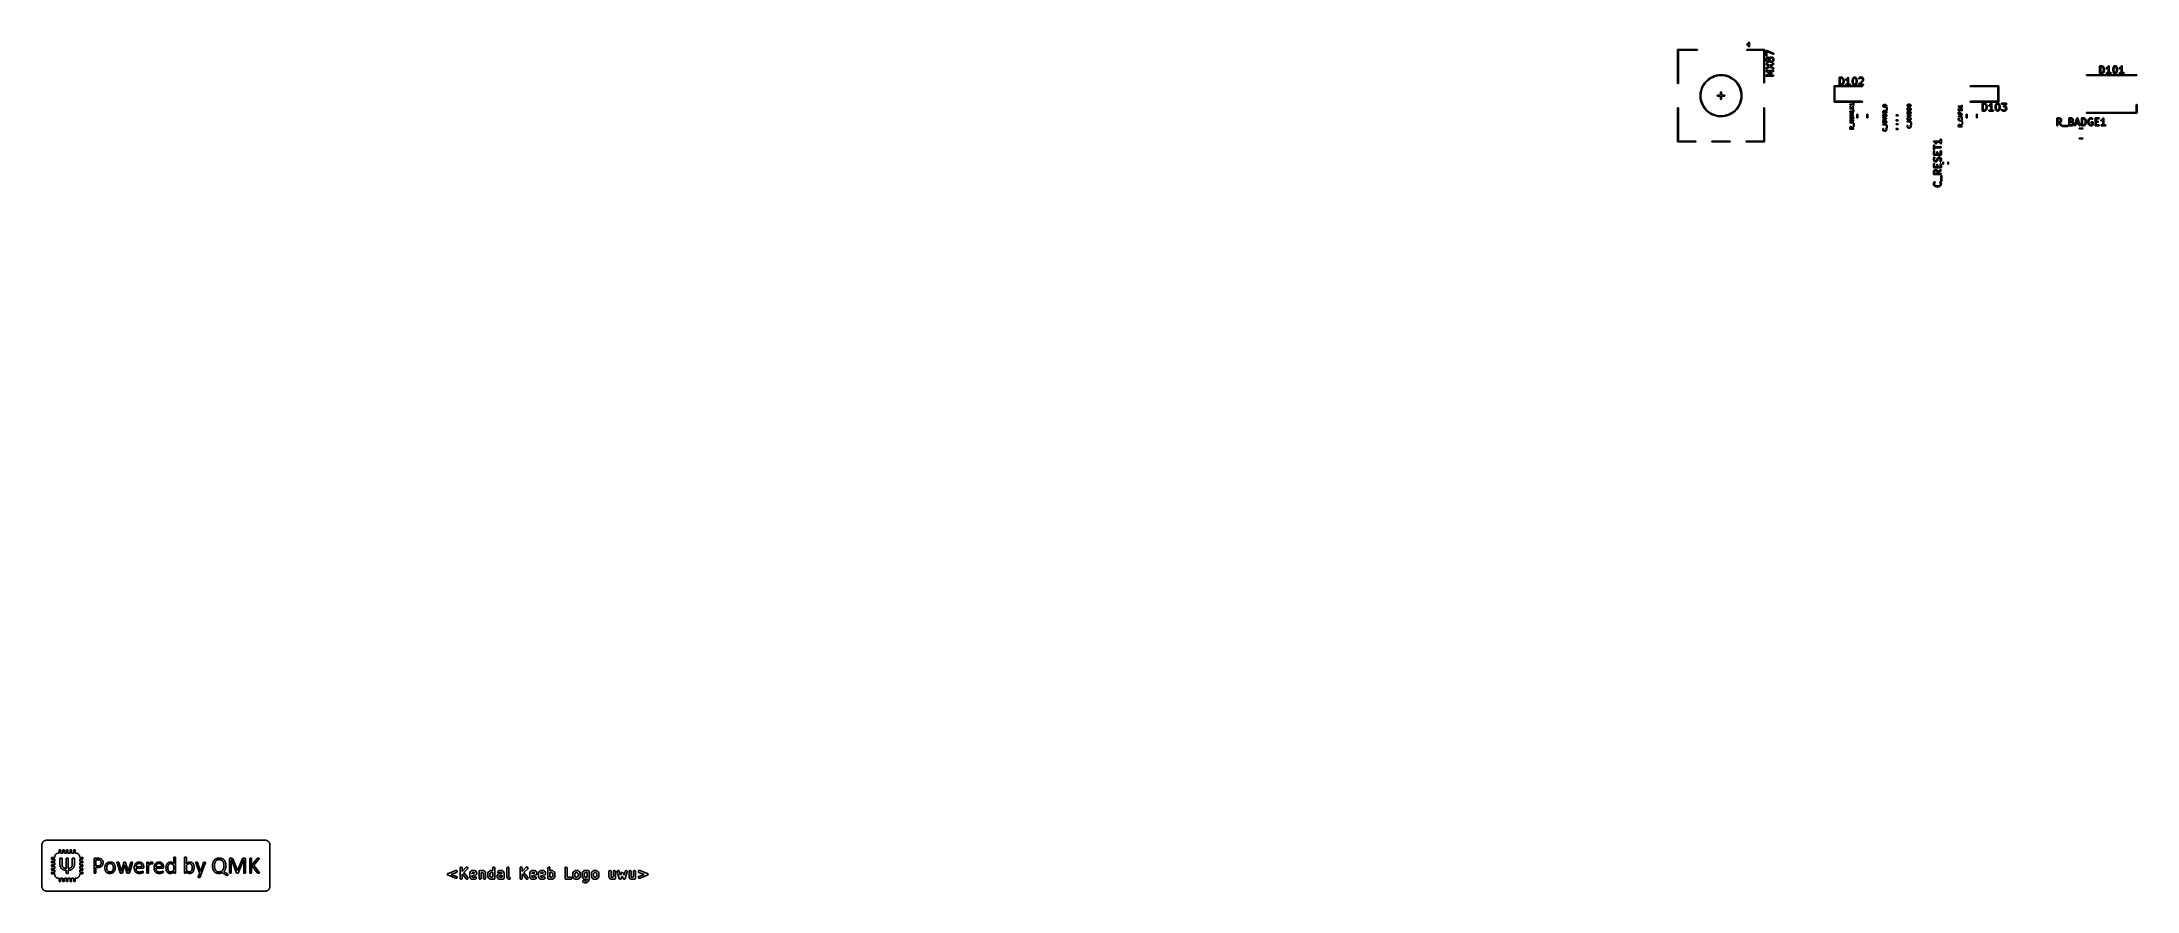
# Model space of a CAD drawing. Extents: x 114 to 420, y -150 to -26.
import ezdxf

# ---------------------------------------------------------------- set-up
doc = ezdxf.new("R2010")
doc.units = 0
doc.layers.add('BLACK', color=7, linetype='CONTINUOUS')

msp = doc.modelspace()

# ---------------------------------------------------------------- linework, layer by layer
at = {"layer": 'BLACK', "linetype": 'CONTINUOUS'}
for p, q in [((353.209, -26.8875), (353.226, -26.8451)), ((353.209, -31.7875), (353.209, -26.8875)), ((353.226, -26.8451), (353.269, -26.8275)), ((353.269, -26.8275), (356.069, -26.8275)), ((356.069, -26.9475), (353.329, -26.9475)), ((353.329, -26.9475), (353.329, -31.7875)), ((356.069, -26.8275), (356.111, -26.8451)), ((356.111, -26.9299), (356.069, -26.9475)), ((356.111, -26.8451), (356.129, -26.8875)), ((356.129, -26.8875), (356.111, -26.9299)), ((363.309, -26.0875), (363.326, -26.0451)), ((363.326, -26.1299), (363.309, -26.0875)), ((363.309, -26.8875), (363.326, -26.8451)), ((363.326, -26.9299), (363.309, -26.8875)), ((363.326, -26.0451), (363.626, -25.7451)), ((363.626, -26.4299), (363.326, -26.1299)), ((363.326, -26.8451), (363.369, -26.8275)), ((363.369, -26.9475), (363.326, -26.9299)), ((363.369, -26.8275), (365.869, -26.8275)), ((365.809, -26.9475), (363.369, -26.9475)), ((363.609, -25.9324), (363.454, -26.0875)), ((363.454, -26.0875), (363.609, -26.2426)), ((363.609, -26.2426), (363.609, -25.9324)), ((363.626, -25.7451), (363.669, -25.7275)), ((363.669, -26.4475), (363.626, -26.4299)), ((363.669, -25.7275), (363.711, -25.7451)), ((363.711, -26.4299), (363.669, -26.4475)), ((363.711, -25.7451), (363.729, -25.7875)), ((363.729, -26.3875), (363.711, -26.4299)), ((363.729, -25.7875), (363.729, -26.3875)), ((365.809, -31.6875), (365.809, -26.9475)), ((365.869, -26.8275), (365.911, -26.8451)), ((365.911, -26.8451), (365.929, -26.8875)), ((365.929, -26.8875), (365.929, -31.6875)), ((366.146, -27.0304), (366.151, -27.0047)), ((366.146, -27.697), (366.146, -27.0304)), ((366.151, -27.0047), (366.156, -26.9979)), ((366.156, -26.9979), (366.158, -26.9893)), ((366.158, -26.9893), (366.172, -26.9788)), ((366.172, -26.9788), (366.184, -26.9654)), ((366.184, -26.9654), (366.192, -26.9639)), ((366.192, -26.9639), (366.199, -26.9586)), ((366.199, -26.9586), (366.217, -26.9595)), ((366.217, -26.9595), (366.234, -26.9565)), ((366.234, -26.9565), (366.242, -26.9609)), ((366.242, -26.9609), (366.251, -26.9614)), ((366.251, -26.9614), (367.251, -27.39)), ((367.192, -27.5279), (366.296, -27.1441)), ((366.296, -27.1441), (366.296, -27.697)), ((367.243, -27.5307), (367.192, -27.5279)), ((367.284, -27.5), (367.243, -27.5307)), ((367.251, -27.39), (367.272, -27.4043)), ((367.272, -27.4043), (367.296, -27.45)), ((367.296, -27.45), (367.284, -27.5)), ((358.583, -30.6908), (358.912, -30.5989)), ((358.912, -30.5989), (359.249, -30.5443)), ((359.445, -30.6451), (359.108, -30.6788)), ((359.249, -30.5443), (359.59, -30.5276)), ((359.784, -30.6504), (359.445, -30.6451)), ((359.59, -30.5276), (359.931, -30.549)), ((359.931, -30.549), (360.268, -30.6083)), ((360.268, -30.6083), (360.595, -30.7048)), ((366.164, -27.7452), (366.146, -27.697)), ((366.146, -28.2208), (366.151, -28.1952)), ((366.146, -28.4113), (366.146, -28.2208)), ((366.148, -28.4155), (366.146, -28.4113)), ((366.146, -28.9303), (366.167, -28.8833)), ((366.161, -28.9795), (366.146, -28.9303)), ((366.146, -29.9893), (366.149, -29.9796)), ((366.153, -30.0041), (366.146, -29.9893)), ((366.147, -28.4199), (366.148, -28.4155)), ((366.154, -28.4449), (366.147, -28.4199)), ((366.147, -29.9697), (366.155, -29.9555)), ((366.149, -29.9796), (366.147, -29.9697)), ((366.147, -30.6364), (366.152, -30.6277)), ((366.15, -30.6525), (366.147, -30.6364)), ((366.149, -29.5807), (366.18, -29.5394)), ((366.152, -29.6319), (366.149, -29.5807)), ((366.151, -28.1952), (366.154, -28.1917)), ((366.188, -29.669), (366.152, -29.6319)), ((366.152, -30.6277), (366.153, -30.6177)), ((366.156, -30.0202), (366.153, -30.0041)), ((366.153, -30.6177), (366.165, -30.6061)), ((366.154, -28.1873), (366.202, -28.0921)), ((366.154, -28.1917), (366.154, -28.1873)), ((366.202, -28.5401), (366.154, -28.4449)), ((366.155, -29.9555), (366.16, -29.9397)), ((366.164, -30.0267), (366.156, -30.0202)), ((366.16, -29.9397), (366.168, -29.934)), ((366.18, -28.9975), (366.161, -28.9795)), ((366.208, -27.7709), (366.164, -27.7452)), ((366.168, -30.0358), (366.164, -30.0267)), ((366.165, -30.6061), (366.173, -30.592)), ((366.167, -28.8833), (366.213, -28.8606)), ((366.168, -29.934), (366.173, -29.9253)), ((366.189, -30.0507), (366.168, -30.0358)), ((366.173, -29.9253), (366.188, -29.9197)), ((366.173, -30.592), (366.182, -30.5885)), ((366.586, -29.2685), (366.18, -28.9975)), ((366.18, -29.5394), (366.586, -29.2685)), ((366.182, -30.5885), (366.189, -30.5814)), ((366.239, -29.6747), (366.188, -29.669)), ((366.188, -29.9197), (366.202, -29.9103)), ((366.758, -30.3161), (366.189, -30.0507)), ((366.189, -30.5814), (366.758, -30.3161)), ((366.202, -28.0921), (366.215, -28.074)), ((366.203, -28.5412), (366.202, -28.5401)), ((366.202, -29.9103), (366.212, -29.9112)), ((366.216, -28.5596), (366.203, -28.5412)), ((366.259, -27.762), (366.208, -27.7709)), ((366.212, -29.9112), (366.221, -29.9077)), ((366.213, -28.8606), (366.263, -28.8727)), ((366.215, -28.074), (366.216, -28.0726)), ((366.216, -28.0726), (366.263, -28.0249)), ((366.263, -28.6072), (366.216, -28.5596)), ((366.221, -29.9077), (367.221, -29.9077)), ((366.263, -29.6642), (366.239, -29.6747)), ((366.292, -27.7227), (366.259, -27.762)), ((366.263, -28.0249), (366.282, -28.0121)), ((366.265, -28.6079), (366.263, -28.6072)), ((366.263, -28.8727), (366.721, -29.1783)), ((366.721, -29.3586), (366.263, -29.6642)), ((366.283, -28.6212), (366.265, -28.6079)), ((366.282, -28.0121), (366.283, -28.0109)), ((366.283, -28.0109), (366.378, -27.9633)), ((366.378, -28.6689), (366.283, -28.6212)), ((366.296, -27.697), (366.292, -27.7227)), ((366.33, -28.17), (366.296, -28.2385)), ((366.296, -28.2385), (366.296, -28.3936)), ((366.296, -28.3936), (366.33, -28.4621)), ((366.361, -28.1396), (366.33, -28.17)), ((366.33, -28.4621), (366.361, -28.4925)), ((366.429, -28.1054), (366.361, -28.1396)), ((366.361, -28.4925), (366.429, -28.5268)), ((366.378, -27.9633), (366.403, -27.9558)), ((366.383, -28.6694), (366.378, -28.6689)), ((366.386, -28.6723), (366.383, -28.6694)), ((366.412, -28.6768), (366.386, -28.6723)), ((366.403, -27.9558), (366.407, -27.9569)), ((366.407, -27.9569), (366.412, -27.9554)), ((366.412, -27.9554), (366.459, -27.9554)), ((366.459, -28.6768), (366.412, -28.6768)), ((366.442, -28.1054), (366.429, -28.1054)), ((366.429, -28.5268), (366.442, -28.5268)), ((366.51, -28.1396), (366.442, -28.1054)), ((366.442, -28.5268), (366.51, -28.4925)), ((366.459, -27.9554), (366.485, -27.9599)), ((366.463, -28.6753), (366.459, -28.6768)), ((366.468, -28.6763), (366.463, -28.6753)), ((366.493, -28.6689), (366.468, -28.6763)), ((366.485, -27.9599), (366.488, -27.9628)), ((366.488, -27.9628), (366.493, -27.9633)), ((366.493, -27.9633), (366.588, -28.0109)), ((366.588, -28.6212), (366.493, -28.6689)), ((366.54, -28.17), (366.51, -28.1396)), ((366.51, -28.4925), (366.54, -28.4621)), ((366.575, -28.2385), (366.54, -28.17)), ((366.54, -28.4621), (366.575, -28.3936)), ((367.221, -30.0577), (366.559, -30.0577)), ((366.559, -30.0577), (366.967, -30.2481)), ((366.967, -30.384), (366.559, -30.5744)), ((366.559, -30.5744), (367.221, -30.5744)), ((366.575, -28.3936), (366.575, -28.2385)), ((366.588, -28.0109), (366.606, -28.0243)), ((366.589, -28.6201), (366.588, -28.6212)), ((366.607, -28.6072), (366.589, -28.6201)), ((366.606, -28.0243), (366.607, -28.0249)), ((366.607, -28.0249), (366.65, -28.0671)), ((366.65, -28.565), (366.607, -28.6072)), ((366.65, -28.0671), (366.692, -28.0249)), ((366.692, -28.6072), (366.65, -28.565)), ((366.692, -28.0249), (366.71, -28.0121)), ((366.693, -28.6079), (366.692, -28.6072)), ((366.711, -28.6212), (366.693, -28.6079)), ((366.71, -28.0121), (366.711, -28.0109)), ((366.711, -28.0109), (366.807, -27.9633)), ((366.807, -28.6689), (366.711, -28.6212)), ((366.721, -29.1783), (367.18, -28.8727)), ((367.18, -29.6642), (366.721, -29.3586)), ((366.759, -28.17), (366.725, -28.2385)), ((366.725, -28.2385), (366.725, -28.3936)), ((366.725, -28.3936), (366.759, -28.4621)), ((366.789, -28.1396), (366.759, -28.17)), ((366.759, -28.4621), (366.789, -28.4925)), ((366.858, -28.1054), (366.789, -28.1396)), ((366.789, -28.4925), (366.858, -28.5268)), ((366.807, -27.9633), (366.832, -27.9558)), ((366.811, -28.6694), (366.807, -28.6689)), ((366.815, -28.6723), (366.811, -28.6694)), ((366.84, -28.6768), (366.815, -28.6723)), ((366.832, -27.9558), (366.836, -27.9569)), ((366.836, -27.9569), (366.84, -27.9554)), ((366.84, -27.9554), (367.031, -27.9554)), ((367.031, -28.6768), (366.84, -28.6768)), ((367.263, -28.9975), (366.856, -29.2685)), ((366.856, -29.2685), (367.263, -29.5394)), ((367.013, -28.1054), (366.858, -28.1054)), ((366.858, -28.5268), (367.013, -28.5268)), ((366.967, -30.2481), (366.975, -30.2538)), ((366.981, -30.3703), (366.967, -30.384)), ((366.975, -30.2538), (366.978, -30.2546)), ((366.978, -30.2546), (366.98, -30.2574)), ((366.98, -30.2574), (366.988, -30.2631)), ((366.997, -30.3591), (366.981, -30.3703)), ((366.988, -30.2631), (366.997, -30.2807)), ((366.997, -30.2807), (367.008, -30.2966)), ((366.999, -30.3525), (366.997, -30.3591)), ((367.003, -30.3477), (366.999, -30.3525)), ((367.005, -30.3284), (367.003, -30.3477)), ((367.01, -30.3096), (367.005, -30.3284)), ((367.008, -30.2966), (367.007, -30.3034)), ((367.007, -30.3034), (367.01, -30.3096)), ((367.081, -28.1396), (367.013, -28.1054)), ((367.013, -28.5268), (367.081, -28.4925)), ((367.031, -27.9554), (367.056, -27.9599)), ((367.035, -28.6753), (367.031, -28.6768)), ((367.039, -28.6763), (367.035, -28.6753)), ((367.064, -28.6689), (367.039, -28.6763)), ((367.056, -27.9599), (367.06, -27.9628)), ((367.06, -27.9628), (367.064, -27.9633)), ((367.064, -27.9633), (367.159, -28.0109)), ((367.159, -28.6212), (367.064, -28.6689)), ((367.112, -28.17), (367.081, -28.1396)), ((367.081, -28.4925), (367.112, -28.4621)), ((367.146, -28.2385), (367.112, -28.17)), ((367.112, -28.4621), (367.146, -28.3936)), ((367.146, -28.3936), (367.146, -28.2385)), ((367.159, -28.0109), (367.177, -28.0243)), ((367.161, -28.6201), (367.159, -28.6212)), ((367.179, -28.6072), (367.161, -28.6201)), ((367.177, -28.0243), (367.179, -28.0249)), ((367.179, -28.0249), (367.227, -28.0726)), ((367.227, -28.5596), (367.179, -28.6072)), ((367.18, -28.8727), (367.203, -28.8622)), ((367.229, -29.6763), (367.18, -29.6642)), ((367.203, -28.8622), (367.254, -28.8679)), ((367.221, -29.9077), (367.247, -29.9123)), ((367.269, -30.0402), (367.221, -30.0577)), ((367.221, -30.5744), (367.247, -30.5789)), ((367.227, -28.0726), (367.239, -28.0909)), ((367.241, -28.5401), (367.227, -28.5581)), ((367.227, -28.5581), (367.227, -28.5596)), ((367.275, -29.6536), (367.229, -29.6763)), ((367.239, -28.0909), (367.241, -28.0921)), ((367.241, -28.0921), (367.288, -28.1873)), ((367.288, -28.4448), (367.241, -28.5401)), ((367.247, -29.9123), (367.286, -29.9452)), ((367.247, -30.5789), (367.286, -30.6119)), ((367.254, -28.8679), (367.29, -28.905)), ((367.293, -28.9562), (367.263, -28.9975)), ((367.263, -29.5394), (367.282, -29.5574)), ((367.295, -29.9958), (367.269, -30.0402)), ((367.296, -29.6066), (367.275, -29.6536)), ((367.282, -29.5574), (367.296, -29.6066)), ((367.286, -29.9452), (367.295, -29.9958)), ((367.286, -30.6119), (367.295, -30.6624)), ((367.288, -28.1873), (367.296, -28.2123)), ((367.289, -28.4404), (367.288, -28.4448)), ((367.292, -28.437), (367.289, -28.4404)), ((367.29, -28.905), (367.293, -28.9562)), ((367.296, -28.4113), (367.292, -28.437)), ((367.296, -28.2123), (367.295, -28.2166)), ((367.295, -28.2166), (367.296, -28.2208)), ((367.296, -28.2208), (367.296, -28.4113)), ((413.009, -30.5875), (413.026, -30.5451)), ((413.026, -30.6299), (413.009, -30.5875)), ((413.026, -30.5451), (413.069, -30.5275)), ((413.069, -30.6475), (413.026, -30.6299)), ((413.069, -30.5275), (420.369, -30.5275)), ((414.953, -29.2899), (414.955, -29.2801)), ((414.953, -30.2899), (414.953, -29.2899)), ((414.96, -30.3082), (414.953, -30.2899)), ((414.954, -29.2769), (414.956, -29.274)), ((414.955, -29.2801), (414.954, -29.2769)), ((414.956, -29.274), (414.958, -29.2642)), ((414.958, -29.2642), (414.97, -29.2493)), ((414.963, -30.3274), (414.96, -30.3082)), ((414.969, -30.3317), (414.963, -30.3274)), ((414.971, -30.3381), (414.969, -30.3317)), ((414.97, -29.2493), (414.98, -29.2324)), ((414.988, -30.3478), (414.971, -30.3381)), ((414.98, -29.2324), (414.986, -29.2301)), ((414.986, -29.2301), (414.991, -29.2249)), ((415.003, -30.3604), (414.988, -30.3478)), ((414.991, -29.2249), (415.01, -29.2215)), ((415.012, -30.3621), (415.003, -30.3604)), ((415.01, -29.2215), (415.028, -29.2149)), ((415.015, -30.3637), (415.012, -30.3621)), ((415.019, -30.3632), (415.015, -30.3637)), ((415.028, -30.3649), (415.019, -30.3632)), ((415.028, -29.2149), (415.266, -29.2149)), ((415.266, -30.3649), (415.028, -30.3649)), ((415.103, -29.3649), (415.103, -30.2149)), ((415.254, -29.3649), (415.103, -29.3649)), ((415.103, -30.2149), (415.254, -30.2149)), ((415.369, -29.4031), (415.254, -29.3649)), ((415.254, -30.2149), (415.369, -30.1767)), ((415.266, -29.2149), (415.288, -29.2188)), ((415.268, -30.3643), (415.266, -30.3649)), ((415.29, -30.361), (415.268, -30.3643)), ((415.288, -29.2188), (415.29, -29.2187)), ((415.29, -29.2187), (415.433, -29.2663)), ((415.433, -30.3134), (415.29, -30.361)), ((415.443, -29.4772), (415.369, -29.4031)), ((415.369, -30.1767), (415.443, -30.1026)), ((415.433, -29.2663), (415.456, -29.2788)), ((415.436, -30.3106), (415.433, -30.3134)), ((415.441, -30.3102), (415.436, -30.3106)), ((415.462, -30.2953), (415.441, -30.3102)), ((415.481, -29.5542), (415.443, -29.4772)), ((415.443, -30.1026), (415.481, -30.0256)), ((415.456, -29.2788), (415.458, -29.2826)), ((415.458, -29.2826), (415.462, -29.2845)), ((415.462, -29.2845), (415.557, -29.3797)), ((415.557, -30.2001), (415.462, -30.2953)), ((415.525, -29.7277), (415.481, -29.5542)), ((415.481, -30.0256), (415.525, -29.8521)), ((415.525, -29.8521), (415.525, -29.7277)), ((415.557, -29.3797), (415.57, -29.3981)), ((415.558, -30.1986), (415.557, -30.2001)), ((415.572, -30.1806), (415.558, -30.1986)), ((415.57, -29.3981), (415.572, -29.3992)), ((415.572, -29.3992), (415.619, -29.4944)), ((415.619, -30.0853), (415.572, -30.1806)), ((415.619, -29.4944), (415.623, -29.5068)), ((415.62, -30.0818), (415.619, -30.0853)), ((415.625, -30.07), (415.62, -30.0818)), ((415.623, -29.5068), (415.625, -29.5098)), ((415.625, -29.5098), (415.672, -29.7003)), ((415.672, -29.8795), (415.625, -30.07)), ((415.672, -29.7003), (415.674, -29.7152)), ((415.675, -29.8613), (415.672, -29.8761)), ((415.672, -29.8761), (415.672, -29.8795)), ((415.674, -29.7152), (415.675, -29.7185)), ((415.675, -29.7185), (415.675, -29.8613)), ((415.907, -30.2769), (415.932, -30.2324)), ((415.916, -30.3274), (415.907, -30.2769)), ((415.909, -29.597), (415.912, -29.5458)), ((415.939, -29.6382), (415.909, -29.597)), ((415.912, -29.5458), (415.947, -29.5085)), ((415.955, -30.3604), (415.916, -30.3274)), ((415.932, -30.2324), (415.981, -30.2149)), ((415.989, -29.6501), (415.939, -29.6382)), ((415.947, -29.5085), (416.031, -29.4663)), ((415.981, -30.3649), (415.955, -30.3604)), ((415.981, -30.2149), (416.191, -30.2149)), ((416.552, -30.3649), (415.981, -30.3649)), ((416.014, -29.6427), (415.989, -29.6501)), ((416.109, -29.5951), (416.014, -29.6427)), ((416.031, -29.4663), (416.113, -29.385)), ((416.111, -29.5939), (416.109, -29.5951)), ((416.129, -29.581), (416.111, -29.5939)), ((416.113, -29.385), (416.204, -29.2483)), ((416.191, -29.5186), (416.129, -29.581)), ((416.191, -30.2149), (416.191, -29.5186)), ((416.204, -29.2483), (416.222, -29.2294)), ((416.222, -29.2294), (416.226, -29.2282)), ((416.226, -29.2282), (416.229, -29.2249)), ((416.229, -29.2249), (416.25, -29.2211)), ((416.25, -29.2211), (416.271, -29.215)), ((416.271, -29.215), (416.275, -29.2168)), ((416.275, -29.2168), (416.279, -29.216)), ((416.279, -29.216), (416.298, -29.2269)), ((416.298, -29.2269), (416.318, -29.2356)), ((416.318, -29.2356), (416.32, -29.2395)), ((416.32, -29.2395), (416.324, -29.2417)), ((416.324, -29.2417), (416.331, -29.2621)), ((416.331, -29.2621), (416.341, -29.2816)), ((416.341, -29.2816), (416.34, -29.2858)), ((416.34, -29.2858), (416.341, -29.2899)), ((416.341, -29.2899), (416.341, -30.2149)), ((416.341, -30.2149), (416.552, -30.2149)), ((416.552, -30.2149), (416.578, -30.2194)), ((416.6, -30.3473), (416.552, -30.3649)), ((416.578, -30.2194), (416.617, -30.2524)), ((416.626, -30.3029), (416.6, -30.3473)), ((416.617, -30.2524), (416.626, -30.3029)), ((416.858, -29.6708), (416.861, -29.6561)), ((416.858, -29.9089), (416.858, -29.6708)), ((416.859, -29.9122), (416.858, -29.9089)), ((416.86, -29.9271), (416.859, -29.9122)), ((416.86, -29.6526), (416.908, -29.4622)), ((416.861, -29.6561), (416.86, -29.6526)), ((416.908, -30.1176), (416.86, -29.9271)), ((416.908, -29.4622), (416.913, -29.4503)), ((416.91, -30.1205), (416.908, -30.1176)), ((416.914, -30.1329), (416.91, -30.1205)), ((416.913, -29.4503), (416.914, -29.4468)), ((416.914, -29.4468), (416.961, -29.3516)), ((416.961, -30.2282), (416.914, -30.1329)), ((416.961, -29.3516), (416.975, -29.3336)), ((416.962, -30.2293), (416.961, -30.2282)), ((416.975, -30.2477), (416.962, -30.2293)), ((416.975, -29.3321), (417.023, -29.2845)), ((416.975, -29.3336), (416.975, -29.3321)), ((417.023, -30.2953), (416.975, -30.2477)), ((417.051, -29.5065), (417.008, -29.6801)), ((417.008, -29.6801), (417.008, -29.8997)), ((417.008, -29.8997), (417.051, -30.0732)), ((417.023, -29.2845), (417.041, -29.2716)), ((417.024, -30.296), (417.023, -30.2953)), ((417.042, -30.3093), (417.024, -30.296)), ((417.041, -29.2716), (417.042, -29.2704)), ((417.042, -29.2704), (417.138, -29.2228)), ((417.138, -30.357), (417.042, -30.3093)), ((417.09, -29.4295), (417.051, -29.5065)), ((417.051, -30.0732), (417.09, -30.1502)), ((417.12, -29.3991), (417.09, -29.4295)), ((417.09, -30.1502), (417.12, -30.1806)), ((417.189, -29.3649), (417.12, -29.3991)), ((417.12, -30.1806), (417.189, -30.2149)), ((417.138, -29.2228), (417.163, -29.2154)), ((417.142, -30.3575), (417.138, -30.357)), ((417.145, -30.3604), (417.142, -30.3575)), ((417.171, -30.3649), (417.145, -30.3604)), ((417.163, -29.2154), (417.167, -29.2164)), ((417.167, -29.2164), (417.171, -29.2149)), ((417.171, -29.2149), (417.266, -29.2149)), ((417.266, -30.3649), (417.171, -30.3649)), ((417.249, -29.3649), (417.189, -29.3649)), ((417.189, -30.2149), (417.249, -30.2149)), ((417.317, -29.3991), (417.249, -29.3649)), ((417.249, -30.2149), (417.317, -30.1806)), ((417.266, -29.2149), (417.292, -29.2194)), ((417.271, -30.3633), (417.266, -30.3649)), ((417.275, -30.3644), (417.271, -30.3633)), ((417.3, -30.357), (417.275, -30.3644)), ((417.292, -29.2194), (417.295, -29.2223)), ((417.295, -29.2223), (417.3, -29.2228)), ((417.3, -29.2228), (417.395, -29.2704)), ((417.395, -30.3093), (417.3, -30.357)), ((417.348, -29.4295), (417.317, -29.3991)), ((417.317, -30.1806), (417.348, -30.1502)), ((417.386, -29.5065), (417.348, -29.4295)), ((417.348, -30.1502), (417.386, -30.0732)), ((417.429, -29.6801), (417.386, -29.5065)), ((417.386, -30.0732), (417.429, -29.8997)), ((417.395, -29.2704), (417.413, -29.2838)), ((417.396, -30.3082), (417.395, -30.3093)), ((417.415, -30.2953), (417.396, -30.3082)), ((417.413, -29.2838), (417.415, -29.2845)), ((417.415, -29.2845), (417.462, -29.3321)), ((417.462, -30.2477), (417.415, -30.2953)), ((417.429, -29.8997), (417.429, -29.6801)), ((417.462, -29.3321), (417.475, -29.3505)), ((417.463, -30.2462), (417.462, -30.2477)), ((417.476, -30.2282), (417.463, -30.2462)), ((417.475, -29.3505), (417.476, -29.3516)), ((417.476, -29.3516), (417.524, -29.4468)), ((417.524, -30.1329), (417.476, -30.2282)), ((417.524, -29.4468), (417.528, -29.4592)), ((417.53, -30.1176), (417.524, -30.1294)), ((417.524, -30.1294), (417.524, -30.1329)), ((417.528, -29.4592), (417.53, -29.4622)), ((417.53, -29.4622), (417.577, -29.6526)), ((417.577, -29.9271), (417.53, -30.1176)), ((417.577, -29.6526), (417.578, -29.6676)), ((417.579, -29.9089), (417.577, -29.9237)), ((417.577, -29.9237), (417.577, -29.9271)), ((417.578, -29.6676), (417.579, -29.6708)), ((417.579, -29.6708), (417.579, -29.9089)), ((417.812, -30.2769), (417.837, -30.2324)), ((417.82, -30.3274), (417.812, -30.2769)), ((417.814, -29.597), (417.817, -29.5458)), ((417.844, -29.6382), (417.814, -29.597)), ((417.817, -29.5458), (417.852, -29.5085)), ((417.86, -30.3604), (417.82, -30.3274)), ((417.837, -30.2324), (417.885, -30.2149)), ((417.894, -29.6501), (417.844, -29.6382)), ((417.852, -29.5085), (417.936, -29.4663)), ((417.885, -30.3649), (417.86, -30.3604)), ((417.885, -30.2149), (418.096, -30.2149)), ((418.457, -30.3649), (417.885, -30.3649)), ((417.919, -29.6427), (417.894, -29.6501)), ((418.014, -29.5951), (417.919, -29.6427)), ((417.936, -29.4663), (418.018, -29.385)), ((418.015, -29.5939), (418.014, -29.5951)), ((418.034, -29.581), (418.015, -29.5939)), ((418.018, -29.385), (418.109, -29.2483)), ((418.096, -29.5186), (418.034, -29.581)), ((418.096, -30.2149), (418.096, -29.5186)), ((418.109, -29.2483), (418.127, -29.2294)), ((418.127, -29.2294), (418.131, -29.2282)), ((418.131, -29.2282), (418.134, -29.2249)), ((418.134, -29.2249), (418.155, -29.2211)), ((418.155, -29.2211), (418.176, -29.215)), ((418.176, -29.215), (418.18, -29.2168)), ((418.18, -29.2168), (418.184, -29.216)), ((418.184, -29.216), (418.203, -29.2269)), ((418.203, -29.2269), (418.223, -29.2356)), ((418.223, -29.2356), (418.225, -29.2395)), ((418.225, -29.2395), (418.229, -29.2417)), ((418.229, -29.2417), (418.236, -29.2621)), ((418.236, -29.2621), (418.246, -29.2816)), ((418.246, -29.2816), (418.245, -29.2858)), ((418.245, -29.2858), (418.246, -29.2899)), ((418.246, -29.2899), (418.246, -30.2149)), ((418.246, -30.2149), (418.457, -30.2149)), ((418.457, -30.2149), (418.482, -30.2194)), ((418.505, -30.3473), (418.457, -30.3649)), ((418.482, -30.2194), (418.522, -30.2524)), ((418.531, -30.3029), (418.505, -30.3473)), ((418.522, -30.2524), (418.531, -30.3029)), ((420.369, -30.5275), (420.411, -30.5451)), ((420.411, -30.6299), (420.369, -30.6475)), ((420.411, -30.5451), (420.429, -30.5875)), ((420.429, -30.5875), (420.411, -30.6299)), ((353.226, -31.8299), (353.209, -31.7875)), ((353.269, -31.8475), (353.226, -31.8299)), ((353.311, -31.8299), (353.269, -31.8475)), ((353.329, -31.7875), (353.311, -31.8299)), ((356.509, -33.5448), (356.513, -33.495)), ((356.523, -33.8861), (356.509, -33.5448)), ((356.513, -33.495), (356.533, -33.204)), ((356.533, -33.204), (356.595, -32.868)), ((356.595, -32.868), (356.693, -32.5409)), ((356.655, -33.1573), (356.625, -33.495)), ((356.625, -33.495), (356.634, -33.8339)), ((356.724, -32.8253), (356.655, -33.1573)), ((356.693, -32.5409), (356.828, -32.2269)), ((356.831, -32.5034), (356.724, -32.8253)), ((356.828, -32.2269), (356.997, -31.9299)), ((356.973, -32.1958), (356.831, -32.5034)), ((357.15, -31.9068), (356.973, -32.1958)), ((356.997, -31.9299), (357.197, -31.6535)), ((357.36, -31.6399), (357.15, -31.9068)), ((357.197, -31.6535), (357.428, -31.4012)), ((357.598, -31.399), (357.36, -31.6399)), ((357.428, -31.4012), (357.685, -31.1762)), ((357.863, -31.187), (357.598, -31.399)), ((357.685, -31.1762), (357.965, -30.9812)), ((358.15, -31.0068), (357.863, -31.187)), ((357.965, -30.9812), (358.266, -30.8187)), ((358.456, -30.8608), (358.15, -31.0068)), ((358.266, -30.8187), (358.583, -30.6908)), ((358.777, -30.751), (358.456, -30.8608)), ((359.108, -30.6788), (358.777, -30.751)), ((359.009, -33.5875), (359.026, -33.5451)), ((359.026, -33.6299), (359.009, -33.5875)), ((359.026, -33.5451), (359.069, -33.5275)), ((359.069, -33.6475), (359.026, -33.6299)), ((359.069, -33.5275), (359.509, -33.5275)), ((359.509, -33.6475), (359.069, -33.6475)), ((359.509, -33.0875), (359.526, -33.0451)), ((359.509, -33.5275), (359.509, -33.0875)), ((359.509, -34.0875), (359.509, -33.6475)), ((359.526, -33.0451), (359.569, -33.0275)), ((359.569, -33.0275), (359.611, -33.0451)), ((359.611, -33.0451), (359.629, -33.0875)), ((359.629, -33.0875), (359.629, -33.5275)), ((359.629, -33.5275), (360.069, -33.5275)), ((360.069, -33.6475), (359.629, -33.6475)), ((359.629, -33.6475), (359.629, -34.0875)), ((360.121, -30.6947), (359.784, -30.6504)), ((360.069, -33.5275), (360.111, -33.5451)), ((360.111, -33.6299), (360.069, -33.6475)), ((360.111, -33.5451), (360.129, -33.5875)), ((360.129, -33.5875), (360.111, -33.6299)), ((360.449, -30.7773), (360.121, -30.6947)), ((360.767, -30.8971), (360.449, -30.7773)), ((360.595, -30.7048), (360.91, -30.8372)), ((361.068, -31.0526), (360.767, -30.8971)), ((360.91, -30.8372), (361.208, -31.0039)), ((361.349, -31.2417), (361.068, -31.0526)), ((361.208, -31.0039), (361.486, -31.2027)), ((361.607, -31.4619), (361.349, -31.2417)), ((361.486, -31.2027), (361.74, -31.4313)), ((361.838, -31.7103), (361.607, -31.4619)), ((361.74, -31.4313), (361.967, -31.6868)), ((362.039, -31.9835), (361.838, -31.7103)), ((361.967, -31.6868), (362.164, -31.9659)), ((362.207, -32.2781), (362.039, -31.9835)), ((362.164, -31.9659), (362.328, -32.2653)), ((362.34, -32.5899), (362.207, -32.2781)), ((362.328, -32.2653), (362.459, -32.5812)), ((362.436, -32.915), (362.34, -32.5899)), ((362.494, -33.249), (362.436, -32.915)), ((362.459, -32.5812), (362.553, -32.9096)), ((362.514, -33.5875), (362.494, -33.249)), ((362.508, -33.7724), (362.514, -33.5875)), ((362.553, -32.9096), (362.61, -33.2464)), ((362.628, -33.6729), (362.599, -34.0134)), ((362.61, -33.2464), (362.629, -33.5875)), ((362.629, -33.5875), (362.628, -33.6729)), ((365.826, -31.7299), (365.809, -31.6875)), ((365.869, -31.7475), (365.826, -31.7299)), ((365.911, -31.7299), (365.869, -31.7475)), ((365.929, -31.6875), (365.911, -31.7299)), ((366.149, -30.6688), (366.15, -30.6525)), ((366.154, -30.677), (366.149, -30.6688)), ((366.156, -30.6869), (366.154, -30.677)), ((366.169, -30.6974), (366.156, -30.6869)), ((366.178, -30.7109), (366.169, -30.6974)), ((366.188, -30.7134), (366.178, -30.7109)), ((366.195, -30.7199), (366.188, -30.7134)), ((366.221, -30.7244), (366.195, -30.7199)), ((367.221, -30.7244), (366.221, -30.7244)), ((367.269, -30.7069), (367.221, -30.7244)), ((367.295, -30.6624), (367.269, -30.7069)), ((376.099, -32.2025), (376.116, -32.1601)), ((376.099, -34.4725), (376.099, -32.2025)), ((376.116, -32.1601), (376.159, -32.1425)), ((376.159, -32.1425), (380.219, -32.1425)), ((380.219, -32.2625), (376.219, -32.2625)), ((376.219, -32.2625), (376.219, -34.4125)), ((376.853, -30.9699), (376.855, -30.9601)), ((376.853, -31.9699), (376.853, -30.9699)), ((376.86, -31.9882), (376.853, -31.9699)), ((376.854, -30.9569), (376.856, -30.954)), ((376.855, -30.9601), (376.854, -30.9569)), ((376.856, -30.954), (376.858, -30.9442)), ((376.858, -30.9442), (376.87, -30.9293)), ((376.863, -32.0074), (376.86, -31.9882)), ((376.869, -32.0117), (376.863, -32.0074)), ((376.871, -32.0181), (376.869, -32.0117)), ((376.87, -30.9293), (376.88, -30.9124)), ((376.888, -32.0278), (376.871, -32.0181)), ((376.88, -30.9124), (376.886, -30.9101)), ((376.886, -30.9101), (376.891, -30.9049)), ((376.903, -32.0404), (376.888, -32.0278)), ((376.891, -30.9049), (376.91, -30.9015)), ((376.912, -32.0421), (376.903, -32.0404)), ((376.91, -30.9015), (376.928, -30.8949)), ((376.915, -32.0437), (376.912, -32.0421)), ((376.919, -32.0432), (376.915, -32.0437)), ((376.928, -32.0449), (376.919, -32.0432)), ((376.928, -30.8949), (377.166, -30.8949)), ((377.166, -32.0449), (376.928, -32.0449)), ((377.003, -31.0449), (377.003, -31.8949)), ((377.154, -31.0449), (377.003, -31.0449)), ((377.003, -31.8949), (377.154, -31.8949)), ((377.269, -31.0831), (377.154, -31.0449)), ((377.154, -31.8949), (377.269, -31.8567)), ((377.166, -30.8949), (377.188, -30.8988)), ((377.168, -32.0443), (377.166, -32.0449)), ((377.19, -32.041), (377.168, -32.0443)), ((377.188, -30.8988), (377.19, -30.8987)), ((377.19, -30.8987), (377.333, -30.9463)), ((377.333, -31.9934), (377.19, -32.041)), ((377.343, -31.1572), (377.269, -31.0831)), ((377.269, -31.8567), (377.343, -31.7826)), ((377.333, -30.9463), (377.356, -30.9588)), ((377.336, -31.9906), (377.333, -31.9934)), ((377.341, -31.9902), (377.336, -31.9906)), ((377.362, -31.9753), (377.341, -31.9902)), ((377.381, -31.2342), (377.343, -31.1572)), ((377.343, -31.7826), (377.381, -31.7056)), ((377.356, -30.9588), (377.358, -30.9626)), ((377.358, -30.9626), (377.362, -30.9645)), ((377.362, -30.9645), (377.457, -31.0597)), ((377.457, -31.8801), (377.362, -31.9753)), ((377.425, -31.4077), (377.381, -31.2342)), ((377.381, -31.7056), (377.425, -31.5321)), ((377.425, -31.5321), (377.425, -31.4077)), ((377.457, -31.0597), (377.47, -31.0781)), ((377.458, -31.8786), (377.457, -31.8801)), ((377.472, -31.8606), (377.458, -31.8786)), ((377.47, -31.0781), (377.472, -31.0792)), ((377.472, -31.0792), (377.519, -31.1744)), ((377.519, -31.7653), (377.472, -31.8606)), ((377.519, -31.1744), (377.523, -31.1868)), ((377.52, -31.7618), (377.519, -31.7653)), ((377.525, -31.75), (377.52, -31.7618)), ((377.523, -31.1868), (377.525, -31.1898)), ((377.525, -31.1898), (377.572, -31.3803)), ((377.572, -31.5595), (377.525, -31.75)), ((377.572, -31.3803), (377.574, -31.3952)), ((377.575, -31.5413), (377.572, -31.5561)), ((377.572, -31.5561), (377.572, -31.5595)), ((377.574, -31.3952), (377.575, -31.3985)), ((377.575, -31.3985), (377.575, -31.5413)), ((377.807, -31.9569), (377.832, -31.9124)), ((377.816, -32.0074), (377.807, -31.9569)), ((377.809, -31.277), (377.812, -31.2258)), ((377.839, -31.3182), (377.809, -31.277)), ((377.812, -31.2258), (377.847, -31.1885)), ((377.855, -32.0404), (377.816, -32.0074)), ((377.832, -31.9124), (377.881, -31.8949)), ((377.889, -31.3301), (377.839, -31.3182)), ((377.847, -31.1885), (377.931, -31.1463)), ((377.881, -32.0449), (377.855, -32.0404)), ((377.881, -31.8949), (378.091, -31.8949)), ((378.452, -32.0449), (377.881, -32.0449)), ((377.914, -31.3227), (377.889, -31.3301)), ((378.009, -31.2751), (377.914, -31.3227)), ((377.931, -31.1463), (378.013, -31.065)), ((378.011, -31.2739), (378.009, -31.2751)), ((378.029, -31.261), (378.011, -31.2739)), ((378.013, -31.065), (378.104, -30.9283)), ((378.091, -31.1986), (378.029, -31.261)), ((378.091, -31.8949), (378.091, -31.1986)), ((378.104, -30.9283), (378.122, -30.9094)), ((378.122, -30.9094), (378.126, -30.9082)), ((378.126, -30.9082), (378.129, -30.9049)), ((378.129, -30.9049), (378.15, -30.9011)), ((378.15, -30.9011), (378.171, -30.895)), ((378.171, -30.895), (378.175, -30.8968)), ((378.175, -30.8968), (378.179, -30.896)), ((378.179, -30.896), (378.198, -30.9069)), ((378.198, -30.9069), (378.218, -30.9156)), ((378.218, -30.9156), (378.22, -30.9195)), ((378.22, -30.9195), (378.224, -30.9217)), ((378.224, -30.9217), (378.231, -30.9421)), ((378.231, -30.9421), (378.241, -30.9616)), ((378.241, -30.9616), (378.24, -30.9658)), ((378.24, -30.9658), (378.241, -30.9699)), ((378.241, -30.9699), (378.241, -31.8949)), ((378.241, -31.8949), (378.452, -31.8949)), ((378.452, -31.8949), (378.478, -31.8994)), ((378.5, -32.0273), (378.452, -32.0449)), ((378.478, -31.8994), (378.517, -31.9324)), ((378.526, -31.9829), (378.5, -32.0273)), ((378.517, -31.9324), (378.526, -31.9829)), ((378.758, -31.3508), (378.761, -31.3361)), ((378.758, -31.5889), (378.758, -31.3508)), ((378.759, -31.5922), (378.758, -31.5889)), ((378.76, -31.6071), (378.759, -31.5922)), ((378.76, -31.3326), (378.808, -31.1422)), ((378.761, -31.3361), (378.76, -31.3326)), ((378.808, -31.7976), (378.76, -31.6071)), ((378.808, -31.1422), (378.813, -31.1303)), ((378.81, -31.8005), (378.808, -31.7976)), ((378.814, -31.8129), (378.81, -31.8005)), ((378.813, -31.1303), (378.814, -31.1268)), ((378.814, -31.1268), (378.861, -31.0316)), ((378.861, -31.9082), (378.814, -31.8129)), ((378.861, -31.0316), (378.875, -31.0136)), ((378.862, -31.9093), (378.861, -31.9082)), ((378.875, -31.9277), (378.862, -31.9093)), ((378.875, -31.0121), (378.923, -30.9645)), ((378.875, -31.0136), (378.875, -31.0121)), ((378.923, -31.9753), (378.875, -31.9277)), ((378.951, -31.1865), (378.908, -31.3601)), ((378.908, -31.3601), (378.908, -31.5797)), ((378.908, -31.5797), (378.951, -31.7532)), ((378.923, -30.9645), (378.941, -30.9516)), ((378.924, -31.976), (378.923, -31.9753)), ((378.942, -31.9893), (378.924, -31.976)), ((378.941, -30.9516), (378.942, -30.9504)), ((378.942, -30.9504), (379.038, -30.9028)), ((379.038, -32.037), (378.942, -31.9893)), ((378.99, -31.1095), (378.951, -31.1865)), ((378.951, -31.7532), (378.99, -31.8302)), ((379.02, -31.0791), (378.99, -31.1095)), ((378.99, -31.8302), (379.02, -31.8606)), ((379.089, -31.0449), (379.02, -31.0791)), ((379.02, -31.8606), (379.089, -31.8949)), ((379.038, -30.9028), (379.063, -30.8954)), ((379.042, -32.0375), (379.038, -32.037)), ((379.045, -32.0404), (379.042, -32.0375)), ((379.071, -32.0449), (379.045, -32.0404)), ((379.063, -30.8954), (379.067, -30.8964)), ((379.067, -30.8964), (379.071, -30.8949)), ((379.071, -30.8949), (379.166, -30.8949)), ((379.166, -32.0449), (379.071, -32.0449)), ((379.149, -31.0449), (379.089, -31.0449)), ((379.089, -31.8949), (379.149, -31.8949)), ((379.217, -31.0791), (379.149, -31.0449)), ((379.149, -31.8949), (379.217, -31.8606)), ((379.166, -30.8949), (379.192, -30.8994)), ((379.171, -32.0433), (379.166, -32.0449)), ((379.175, -32.0444), (379.171, -32.0433)), ((379.2, -32.037), (379.175, -32.0444)), ((379.192, -30.8994), (379.195, -30.9023)), ((379.195, -30.9023), (379.2, -30.9028)), ((379.2, -30.9028), (379.295, -30.9504)), ((379.295, -31.9893), (379.2, -32.037)), ((379.248, -31.1095), (379.217, -31.0791)), ((379.217, -31.8606), (379.248, -31.8302)), ((379.286, -31.1865), (379.248, -31.1095)), ((379.248, -31.8302), (379.286, -31.7532)), ((379.329, -31.3601), (379.286, -31.1865)), ((379.286, -31.7532), (379.329, -31.5797)), ((379.295, -30.9504), (379.313, -30.9638)), ((379.296, -31.9882), (379.295, -31.9893)), ((379.315, -31.9753), (379.296, -31.9882)), ((379.313, -30.9638), (379.315, -30.9645)), ((379.315, -30.9645), (379.362, -31.0121)), ((379.362, -31.9277), (379.315, -31.9753)), ((379.329, -31.5797), (379.329, -31.3601)), ((379.362, -31.0121), (379.375, -31.0305)), ((379.363, -31.9262), (379.362, -31.9277)), ((379.376, -31.9082), (379.363, -31.9262)), ((379.375, -31.0305), (379.376, -31.0316)), ((379.376, -31.0316), (379.424, -31.1268)), ((379.424, -31.8129), (379.376, -31.9082)), ((379.424, -31.1268), (379.428, -31.1392)), ((379.43, -31.7976), (379.424, -31.8094)), ((379.424, -31.8094), (379.424, -31.8129)), ((379.428, -31.1392), (379.43, -31.1422)), ((379.43, -31.1422), (379.477, -31.3326)), ((379.477, -31.6071), (379.43, -31.7976)), ((379.477, -31.3326), (379.478, -31.3476)), ((379.479, -31.5889), (379.477, -31.6037)), ((379.477, -31.6037), (379.477, -31.6071)), ((379.478, -31.3476), (379.479, -31.3508)), ((379.479, -31.3508), (379.479, -31.5889)), ((379.663, -31.9633), (379.665, -31.9602)), ((379.669, -31.9851), (379.663, -31.9633)), ((379.664, -31.9569), (379.675, -31.9373)), ((379.665, -31.9602), (379.664, -31.9569)), ((379.673, -32.0074), (379.669, -31.9851)), ((379.675, -32.0096), (379.673, -32.0074)), ((379.675, -31.9373), (379.685, -31.9168)), ((379.676, -32.0129), (379.675, -32.0096)), ((379.695, -32.0258), (379.676, -32.0129)), ((379.685, -31.9168), (380.244, -31.3579)), ((379.712, -32.0404), (379.695, -32.0258)), ((379.711, -31.0586), (379.732, -31.0121)), ((379.724, -31.1081), (379.711, -31.0586)), ((379.717, -32.0412), (379.712, -32.0404)), ((379.718, -32.0423), (379.717, -32.0412)), ((379.722, -32.042), (379.718, -32.0423)), ((379.738, -32.0449), (379.722, -32.042)), ((379.766, -31.1376), (379.724, -31.1081)), ((379.732, -31.0121), (379.78, -30.9645)), ((380.357, -32.0449), (379.738, -32.0449)), ((379.817, -31.1331), (379.766, -31.1376)), ((379.78, -30.9645), (379.798, -30.9516)), ((379.798, -30.9516), (379.799, -30.9504)), ((379.799, -30.9504), (379.895, -30.9028)), ((379.838, -31.1182), (379.817, -31.1331)), ((379.877, -31.0791), (379.838, -31.1182)), ((379.946, -31.0449), (379.877, -31.0791)), ((379.895, -30.9028), (379.92, -30.8954)), ((380.362, -31.4515), (379.919, -31.8949)), ((379.919, -31.8949), (380.357, -31.8949)), ((379.92, -30.8954), (379.924, -30.8964)), ((379.924, -30.8964), (379.928, -30.8949)), ((379.928, -30.8949), (380.166, -30.8949)), ((380.149, -31.0449), (379.946, -31.0449)), ((380.217, -31.0791), (380.149, -31.0449)), ((380.166, -30.8949), (380.192, -30.8994)), ((380.192, -30.8994), (380.195, -30.9023)), ((380.195, -30.9023), (380.2, -30.9028)), ((380.2, -30.9028), (380.295, -30.9504)), ((380.248, -31.1095), (380.217, -31.0791)), ((380.219, -32.1425), (380.261, -32.1601)), ((380.261, -32.2449), (380.219, -32.2625)), ((380.244, -31.3579), (380.282, -31.2434)), ((380.282, -31.1781), (380.248, -31.1095)), ((380.261, -32.1601), (380.279, -32.2025)), ((380.279, -32.2025), (380.261, -32.2449)), ((380.282, -31.2434), (380.282, -31.1781)), ((380.295, -30.9504), (380.313, -30.9638)), ((380.313, -30.9638), (380.315, -30.9645)), ((380.315, -30.9645), (380.362, -31.0121)), ((380.357, -31.8949), (380.382, -31.8994)), ((380.405, -32.0273), (380.357, -32.0449)), ((380.362, -31.0121), (380.375, -31.0305)), ((380.364, -31.4474), (380.362, -31.4515)), ((380.368, -31.4451), (380.364, -31.4474)), ((380.38, -31.4222), (380.368, -31.4451)), ((380.375, -31.0305), (380.376, -31.0316)), ((380.376, -31.0316), (380.424, -31.1268)), ((380.428, -31.2793), (380.38, -31.4222)), ((380.382, -31.8994), (380.422, -31.9324)), ((380.431, -31.9829), (380.405, -32.0273)), ((380.422, -31.9324), (380.431, -31.9829)), ((380.424, -31.1268), (380.431, -31.1518)), ((380.432, -31.2556), (380.428, -31.2777)), ((380.428, -31.2777), (380.428, -31.2793)), ((380.431, -31.1518), (380.43, -31.1561)), ((380.43, -31.1561), (380.432, -31.1604)), ((380.432, -31.1604), (380.432, -31.2556)), ((396.009, -32.2025), (396.026, -32.1601)), ((396.026, -32.2449), (396.009, -32.2025)), ((396.026, -32.1601), (396.069, -32.1425)), ((396.069, -32.2625), (396.026, -32.2449)), ((396.069, -32.1425), (400.129, -32.1425)), ((400.069, -32.2625), (396.069, -32.2625)), ((400.069, -34.4125), (400.069, -32.2625)), ((400.129, -32.1425), (400.171, -32.1601)), ((400.171, -32.1601), (400.189, -32.2025)), ((400.189, -32.2025), (400.189, -34.4725)), ((420.369, -30.6475), (413.069, -30.6475)), ((353.209, -35.3875), (353.226, -35.3451)), ((353.209, -40.2875), (353.209, -35.3875)), ((353.226, -35.3451), (353.269, -35.3275)), ((353.269, -35.3275), (353.311, -35.3451)), ((353.311, -35.3451), (353.329, -35.3875)), ((353.329, -35.3875), (353.329, -40.2275)), ((356.576, -34.2237), (356.523, -33.8861)), ((356.665, -34.5534), (356.576, -34.2237)), ((356.634, -33.8339), (356.682, -34.1696)), ((356.791, -34.871), (356.665, -34.5534)), ((356.682, -34.1696), (356.768, -34.4975)), ((356.768, -34.4975), (356.891, -34.8134)), ((356.951, -35.1727), (356.791, -34.871)), ((356.891, -34.8134), (357.05, -35.1131)), ((357.144, -35.4545), (356.951, -35.1727)), ((357.05, -35.1131), (357.242, -35.3925)), ((357.368, -35.7132), (357.144, -35.4545)), ((357.242, -35.3925), (357.465, -35.648)), ((357.618, -35.9453), (357.368, -35.7132)), ((357.465, -35.648), (357.715, -35.8762)), ((357.893, -36.148), (357.618, -35.9453)), ((357.715, -35.8762), (357.991, -36.074)), ((358.189, -36.3188), (357.893, -36.148)), ((357.991, -36.074), (358.287, -36.2389)), ((358.502, -36.4556), (358.189, -36.3188)), ((358.287, -36.2389), (358.6, -36.3687)), ((358.828, -36.5566), (358.502, -36.4556)), ((358.6, -36.3687), (358.926, -36.4616)), ((359.164, -36.6206), (358.828, -36.5566)), ((358.926, -36.4616), (359.261, -36.5163)), ((359.505, -36.6468), (359.164, -36.6206)), ((359.261, -36.5163), (359.6, -36.5323)), ((359.846, -36.6349), (359.505, -36.6468)), ((359.526, -34.1299), (359.509, -34.0875)), ((359.569, -34.1475), (359.526, -34.1299)), ((359.611, -34.1299), (359.569, -34.1475)), ((359.6, -36.5323), (359.938, -36.5093)), ((359.629, -34.0875), (359.611, -34.1299)), ((360.184, -36.585), (359.846, -36.6349)), ((359.938, -36.5093), (360.271, -36.4475)), ((360.514, -36.4977), (360.184, -36.585)), ((360.271, -36.4475), (360.595, -36.3478)), ((360.833, -36.3742), (360.514, -36.4977)), ((360.595, -36.3478), (360.906, -36.2115)), ((361.136, -36.2159), (360.833, -36.3742)), ((360.906, -36.2115), (361.198, -36.0404)), ((361.419, -36.0249), (361.136, -36.2159)), ((361.198, -36.0404), (361.47, -35.8369)), ((361.679, -35.8035), (361.419, -36.0249)), ((361.47, -35.8369), (361.716, -35.6035)), ((361.913, -35.5544), (361.679, -35.8035)), ((361.716, -35.6035), (361.933, -35.3434)), ((362.117, -35.2809), (361.913, -35.5544)), ((361.933, -35.3434), (362.119, -35.06)), ((362.29, -34.9862), (362.117, -35.2809)), ((362.119, -35.06), (362.272, -34.7571)), ((362.272, -34.7571), (362.388, -34.4387)), ((362.429, -34.6741), (362.29, -34.9862)), ((362.388, -34.4387), (362.467, -34.109)), ((362.533, -34.3485), (362.429, -34.6741)), ((362.467, -34.109), (362.508, -33.7724)), ((362.599, -34.0134), (362.533, -34.3485)), ((365.809, -35.3875), (365.826, -35.3451)), ((365.809, -40.2275), (365.809, -35.3875)), ((365.826, -35.3451), (365.869, -35.3275)), ((365.869, -35.3275), (365.911, -35.3451)), ((365.911, -35.3451), (365.929, -35.3875)), ((365.929, -35.3875), (365.929, -40.2875)), ((376.116, -34.5149), (376.099, -34.4725)), ((376.159, -34.5325), (376.116, -34.5149)), ((380.219, -34.5325), (376.159, -34.5325)), ((376.219, -34.4125), (380.219, -34.4125)), ((378.398, -34.8464), (378.402, -34.8361)), ((378.399, -34.85), (378.398, -34.8464)), ((378.398, -34.8539), (378.399, -34.85)), ((378.405, -34.8631), (378.398, -34.8539)), ((378.398, -35.185), (378.409, -35.1581)), ((378.409, -35.212), (378.398, -35.185)), ((378.398, -35.4753), (378.409, -35.4484)), ((378.409, -35.5023), (378.398, -35.4753)), ((378.398, -35.8866), (378.409, -35.8596)), ((378.409, -35.9135), (378.398, -35.8866)), ((378.398, -36.1285), (378.401, -36.1207)), ((378.4, -36.1347), (378.398, -36.1285)), ((378.398, -36.4671), (378.4, -36.4609)), ((378.401, -36.4749), (378.398, -36.4671)), ((378.398, -36.709), (378.409, -36.6821)), ((378.409, -36.736), (378.398, -36.709)), ((378.4, -36.1415), (378.4, -36.1347)), ((378.406, -36.1477), (378.4, -36.1415)), ((378.4, -36.4541), (378.406, -36.4479)), ((378.4, -36.4609), (378.4, -36.4541)), ((378.401, -36.1124), (378.406, -36.1078)), ((378.401, -36.1207), (378.401, -36.1124)), ((378.401, -36.4833), (378.401, -36.4749)), ((378.406, -36.4878), (378.401, -36.4833)), ((378.402, -34.8361), (378.404, -34.8252)), ((378.404, -34.8252), (378.407, -34.8231)), ((378.409, -34.8733), (378.405, -34.8631)), ((378.406, -36.1078), (378.409, -36.1015)), ((378.409, -36.1554), (378.406, -36.1477)), ((378.406, -36.4479), (378.409, -36.4402)), ((378.409, -36.4941), (378.406, -36.4878)), ((378.407, -34.8231), (378.409, -34.8194)), ((378.409, -34.8194), (378.419, -34.8152)), ((378.412, -34.8748), (378.409, -34.8733)), ((378.409, -35.1581), (378.436, -35.1469)), ((378.634, -35.4372), (378.409, -35.212)), ((378.409, -35.4484), (378.436, -35.4372)), ((378.436, -35.5134), (378.409, -35.5023)), ((378.409, -35.8596), (378.436, -35.8485)), ((378.436, -35.9247), (378.409, -35.9135)), ((378.409, -36.1015), (378.417, -36.0983)), ((378.415, -36.158), (378.409, -36.1554)), ((378.409, -36.4402), (378.415, -36.4376)), ((378.417, -36.4973), (378.409, -36.4941)), ((378.409, -36.6821), (378.436, -36.6709)), ((378.436, -36.7471), (378.409, -36.736)), ((378.415, -34.8781), (378.412, -34.8748)), ((378.484, -34.9244), (378.415, -34.8781)), ((378.42, -36.163), (378.415, -36.158)), ((378.415, -36.4376), (378.42, -36.4326)), ((378.417, -36.0983), (378.423, -36.0927)), ((378.423, -36.5029), (378.417, -36.4973)), ((378.419, -34.8152), (378.428, -34.809)), ((378.709, -36.2978), (378.42, -36.163)), ((378.42, -36.4326), (378.709, -36.2978)), ((378.423, -36.0927), (378.43, -36.093)), ((378.43, -36.5027), (378.423, -36.5029)), ((378.428, -34.809), (378.432, -34.8098)), ((378.43, -36.093), (378.436, -36.0904)), ((378.436, -36.5052), (378.43, -36.5027)), ((378.432, -34.8098), (378.436, -34.8083)), ((378.436, -34.8083), (378.906, -34.8083)), ((378.436, -35.1469), (378.463, -35.1581)), ((378.436, -35.4372), (378.634, -35.4372)), ((378.944, -35.5134), (378.436, -35.5134)), ((378.436, -35.8485), (378.906, -35.8485)), ((378.944, -35.9247), (378.436, -35.9247)), ((378.436, -36.0904), (378.944, -36.0904)), ((378.944, -36.5052), (378.436, -36.5052)), ((378.436, -36.6709), (378.847, -36.6709)), ((378.838, -36.7471), (378.436, -36.7471)), ((378.463, -35.1581), (378.657, -35.3525)), ((378.525, -34.9657), (378.484, -34.9244)), ((378.547, -35.0086), (378.525, -34.9657)), ((378.569, -35.0277), (378.547, -35.0086)), ((378.906, -34.8845), (378.552, -34.8845)), ((378.552, -34.8845), (378.584, -34.9162)), ((378.598, -35.0256), (378.569, -35.0277)), ((378.584, -34.9162), (378.586, -34.922)), ((378.586, -34.922), (378.591, -34.9261)), ((378.591, -34.9261), (378.615, -34.9745)), ((378.617, -35.0036), (378.598, -35.0256)), ((378.944, -36.1666), (378.608, -36.1666)), ((378.608, -36.1666), (378.815, -36.2633)), ((378.815, -36.3323), (378.608, -36.429)), ((378.608, -36.429), (378.944, -36.429)), ((378.615, -34.9745), (378.617, -35.0036)), ((378.657, -35.3525), (378.921, -35.1546)), ((378.967, -35.2155), (378.712, -35.4069)), ((378.712, -35.4069), (378.742, -35.4372)), ((378.742, -35.4372), (378.944, -35.4372)), ((378.815, -36.2633), (378.824, -36.2729)), ((378.824, -36.3227), (378.815, -36.3323)), ((378.824, -36.2729), (378.833, -36.2817)), ((378.833, -36.3139), (378.824, -36.3227)), ((378.833, -36.2817), (378.833, -36.2835)), ((378.833, -36.2835), (378.834, -36.2848)), ((378.834, -36.3108), (378.833, -36.3121)), ((378.833, -36.3121), (378.833, -36.3139)), ((378.834, -36.2848), (378.834, -36.2978)), ((378.834, -36.2978), (378.834, -36.3108)), ((378.873, -36.7646), (378.838, -36.7471)), ((378.847, -36.6709), (378.855, -36.6743)), ((378.855, -36.6743), (378.864, -36.675)), ((378.864, -36.675), (378.912, -36.6992)), ((378.888, -36.78), (378.873, -36.7646)), ((378.906, -34.7012), (378.917, -34.6743)), ((378.906, -34.8083), (378.906, -34.7012)), ((378.906, -34.9915), (378.906, -34.8845)), ((378.917, -35.0185), (378.906, -34.9915)), ((378.906, -35.6447), (378.917, -35.6177)), ((378.906, -35.8485), (378.906, -35.6447)), ((378.912, -36.6992), (378.917, -36.7039)), ((378.917, -34.6743), (378.944, -34.6631)), ((378.944, -35.0296), (378.917, -35.0185)), ((378.917, -35.6177), (378.944, -35.6066)), ((378.917, -36.7039), (378.922, -36.7063)), ((378.921, -35.1546), (378.949, -35.1473)), ((378.922, -36.7063), (378.947, -36.7305)), ((378.944, -34.6631), (378.971, -34.6743)), ((378.971, -35.0185), (378.944, -35.0296)), ((378.944, -35.4372), (378.971, -35.4484)), ((378.971, -35.5023), (378.944, -35.5134)), ((378.944, -35.6066), (378.971, -35.6177)), ((378.971, -35.9135), (378.944, -35.9247)), ((378.944, -36.0904), (378.971, -36.1015)), ((378.971, -36.1554), (378.944, -36.1666)), ((378.944, -36.429), (378.971, -36.4402)), ((378.971, -36.4941), (378.944, -36.5052)), ((378.947, -36.7305), (378.949, -36.7363)), ((378.949, -35.1473), (378.974, -35.1622)), ((378.949, -36.7363), (378.954, -36.7404)), ((378.954, -36.7404), (378.978, -36.7888)), ((378.982, -35.1904), (378.967, -35.2155)), ((378.971, -34.6743), (378.982, -34.7012)), ((378.982, -34.9915), (378.971, -35.0185)), ((378.971, -35.4484), (378.982, -35.4753)), ((378.982, -35.4753), (378.971, -35.5023)), ((378.971, -35.6177), (378.982, -35.6447)), ((378.982, -35.8866), (378.971, -35.9135)), ((378.971, -36.1015), (378.982, -36.1285)), ((378.982, -36.1285), (378.971, -36.1554)), ((378.971, -36.4402), (378.982, -36.4671)), ((378.982, -36.4671), (378.971, -36.4941)), ((378.974, -35.1622), (378.982, -35.1904)), ((378.982, -34.7012), (378.982, -34.9915)), ((378.982, -35.6447), (378.982, -35.8866)), ((379.443, -36.3489), (379.461, -36.3065)), ((379.443, -36.8031), (379.443, -36.3489)), ((379.461, -36.3065), (379.503, -36.2889)), ((379.503, -36.2889), (379.545, -36.3065)), ((379.545, -36.3065), (379.563, -36.3489)), ((379.563, -36.3489), (379.563, -36.8031)), ((380.219, -34.4125), (380.261, -34.4301)), ((380.261, -34.5149), (380.219, -34.5325)), ((380.261, -34.4301), (380.279, -34.4725)), ((380.279, -34.4725), (380.261, -34.5149)), ((380.913, -36.3489), (380.931, -36.3065)), ((380.913, -36.8031), (380.913, -36.3489)), ((380.931, -36.3065), (380.973, -36.2889)), ((380.973, -36.2889), (381.015, -36.3065)), ((381.015, -36.3065), (381.033, -36.3489)), ((381.033, -36.3489), (381.033, -36.8031)), ((383.224, -35.052), (383.227, -35.0438)), ((383.224, -35.1004), (383.224, -35.052)), ((383.227, -35.1086), (383.224, -35.1004)), ((383.224, -35.9712), (383.226, -35.9654)), ((383.224, -36.0922), (383.224, -35.9712)), ((383.235, -36.1191), (383.224, -36.0922)), ((383.224, -36.4792), (383.226, -36.4734)), ((383.224, -36.6002), (383.224, -36.4792)), ((383.235, -36.6271), (383.224, -36.6002)), ((383.226, -35.9592), (383.25, -35.8866)), ((383.226, -35.9654), (383.226, -35.9592)), ((383.226, -36.4672), (383.25, -36.3946)), ((383.226, -36.4734), (383.226, -36.4672)), ((383.226, -36.7575), (383.245, -36.7354)), ((383.228, -36.7866), (383.226, -36.7575)), ((383.227, -35.0438), (383.228, -35.035)), ((383.228, -35.1174), (383.227, -35.1086)), ((383.228, -35.035), (383.252, -34.9866)), ((383.252, -35.1658), (383.228, -35.1174)), ((383.262, -36.1303), (383.235, -36.1191)), ((383.262, -36.6383), (383.235, -36.6271)), ((383.245, -36.7354), (383.274, -36.7334)), ((383.25, -35.8866), (383.256, -35.8799)), ((383.25, -36.3946), (383.256, -36.3879)), ((383.252, -34.9866), (383.257, -34.9825)), ((383.257, -35.1699), (383.252, -35.1658)), ((383.256, -35.8799), (383.259, -35.8717)), ((383.256, -36.3879), (383.259, -36.3797)), ((383.257, -34.9825), (383.259, -34.9767)), ((383.259, -35.1757), (383.257, -35.1699)), ((383.259, -34.9767), (383.283, -34.9525)), ((383.283, -35.1999), (383.259, -35.1757)), ((383.259, -35.8717), (383.307, -35.8233)), ((383.259, -36.3797), (383.307, -36.3313)), ((383.77, -36.1303), (383.262, -36.1303)), ((383.77, -36.6383), (383.262, -36.6383)), ((383.274, -36.7334), (383.782, -36.9027)), ((383.283, -34.9525), (383.289, -34.9501)), ((383.289, -35.2023), (383.283, -35.1999)), ((383.289, -34.9501), (383.293, -34.9453)), ((383.293, -35.207), (383.289, -35.2023)), ((383.293, -34.9453), (383.342, -34.9212)), ((383.342, -35.2312), (383.293, -35.207)), ((383.317, -35.0262), (383.3, -35.061)), ((383.3, -35.061), (383.3, -35.0914)), ((383.3, -35.0914), (383.317, -35.1262)), ((383.319, -35.9192), (383.3, -35.9774)), ((383.3, -35.9774), (383.3, -36.0541)), ((383.3, -36.0541), (383.732, -36.0541)), ((383.319, -36.4272), (383.3, -36.4854)), ((383.3, -36.4854), (383.3, -36.5621)), ((383.3, -36.5621), (383.732, -36.5621)), ((383.307, -35.8233), (383.313, -35.8209)), ((383.307, -36.3313), (383.313, -36.3289)), ((383.313, -35.8209), (383.317, -35.8162)), ((383.313, -36.3289), (383.317, -36.3242)), ((383.333, -35.0107), (383.317, -35.0262)), ((383.317, -35.1262), (383.333, -35.1416)), ((383.317, -35.8162), (383.366, -35.792)), ((383.317, -36.3242), (383.366, -36.3)), ((383.357, -35.8816), (383.319, -35.9192)), ((383.357, -36.3896), (383.319, -36.4272)), ((383.372, -34.9912), (383.333, -35.0107)), ((383.333, -35.1416), (383.372, -35.1612)), ((383.342, -34.9212), (383.346, -34.9209)), ((383.346, -35.2315), (383.342, -35.2312)), ((383.346, -34.9209), (383.349, -34.9183)), ((383.349, -35.2341), (383.346, -35.2315)), ((383.349, -34.9183), (383.446, -34.8941)), ((383.446, -35.2583), (383.349, -35.2341)), ((383.396, -35.862), (383.357, -35.8816)), ((383.396, -36.37), (383.357, -36.3896)), ((383.366, -35.792), (383.37, -35.7917)), ((383.366, -36.3), (383.37, -36.2997)), ((383.37, -35.7917), (383.374, -35.7891)), ((383.37, -36.2997), (383.374, -36.2971)), ((383.46, -34.9691), (383.372, -34.9912)), ((383.372, -35.1612), (383.46, -35.1832)), ((383.374, -35.7891), (383.47, -35.7649)), ((383.374, -36.2971), (383.47, -36.2729)), ((383.484, -35.84), (383.396, -35.862)), ((383.484, -36.348), (383.396, -36.37)), ((383.446, -34.8941), (383.451, -34.8948)), ((383.451, -35.2576), (383.446, -35.2583)), ((383.451, -34.8948), (383.455, -34.8929)), ((383.455, -35.2594), (383.451, -35.2576)), ((383.455, -34.8929), (383.576, -34.8929)), ((383.576, -35.2594), (383.455, -35.2594)), ((383.572, -34.9691), (383.46, -34.9691)), ((383.46, -35.1832), (383.572, -35.1832)), ((383.47, -35.7649), (383.475, -35.7657)), ((383.47, -36.2729), (383.475, -36.2737)), ((383.475, -35.7657), (383.48, -35.7638)), ((383.475, -36.2737), (383.48, -36.2718)), ((383.48, -35.7638), (383.552, -35.7638)), ((383.48, -36.2718), (383.552, -36.2718)), ((383.547, -35.84), (383.484, -35.84)), ((383.547, -36.348), (383.484, -36.348)), ((383.636, -35.862), (383.547, -35.84)), ((383.636, -36.37), (383.547, -36.348)), ((383.552, -35.7638), (383.557, -35.7657)), ((383.552, -36.2718), (383.557, -36.2737)), ((383.557, -35.7657), (383.561, -35.7649)), ((383.557, -36.2737), (383.561, -36.2729)), ((383.561, -35.7649), (383.658, -35.7891)), ((383.561, -36.2729), (383.658, -36.2971)), ((383.66, -34.9912), (383.572, -34.9691)), ((383.572, -35.1832), (383.66, -35.1612)), ((383.576, -34.8929), (383.581, -34.8948)), ((383.581, -35.2576), (383.576, -35.2594)), ((383.581, -34.8948), (383.586, -34.8941)), ((383.586, -35.2583), (383.581, -35.2576)), ((383.586, -34.8941), (383.682, -34.9183)), ((383.682, -35.2341), (383.586, -35.2583)), ((383.675, -35.8816), (383.636, -35.862)), ((383.675, -36.3896), (383.636, -36.37)), ((383.658, -35.7891), (383.662, -35.7917)), ((383.658, -36.2971), (383.662, -36.2997)), ((383.699, -35.0107), (383.66, -34.9912)), ((383.66, -35.1612), (383.699, -35.1416)), ((383.662, -35.7917), (383.666, -35.792)), ((383.662, -36.2997), (383.666, -36.3)), ((383.666, -35.792), (383.714, -35.8162)), ((383.666, -36.3), (383.714, -36.3242)), ((383.712, -35.9192), (383.675, -35.8816)), ((383.712, -36.4272), (383.675, -36.3896)), ((383.682, -34.9183), (383.686, -34.9209)), ((383.686, -35.2315), (383.682, -35.2341)), ((383.686, -34.9209), (383.69, -34.9212)), ((383.69, -35.2312), (383.686, -35.2315)), ((383.69, -34.9212), (383.738, -34.9453)), ((383.738, -35.207), (383.69, -35.2312)), ((383.714, -35.0262), (383.699, -35.0107)), ((383.699, -35.1416), (383.714, -35.1262)), ((383.732, -35.9774), (383.712, -35.9192)), ((383.732, -36.4854), (383.712, -36.4272)), ((383.732, -35.061), (383.714, -35.0262)), ((383.714, -35.1262), (383.732, -35.0914)), ((383.714, -35.8162), (383.718, -35.8209)), ((383.714, -36.3242), (383.718, -36.3289)), ((383.718, -35.8209), (383.724, -35.8233)), ((383.718, -36.3289), (383.724, -36.3313)), ((383.724, -35.8233), (383.773, -35.8717)), ((383.724, -36.3313), (383.773, -36.3797)), ((383.732, -35.0914), (383.732, -35.061)), ((383.732, -36.0541), (383.732, -35.9774)), ((383.732, -36.5621), (383.732, -36.4854)), ((383.738, -34.9453), (383.743, -34.9501)), ((383.743, -35.2023), (383.738, -35.207)), ((383.743, -34.9501), (383.748, -34.9525)), ((383.748, -35.1999), (383.743, -35.2023)), ((383.748, -34.9525), (383.773, -34.9767)), ((383.773, -35.1757), (383.748, -35.1999)), ((383.797, -36.1191), (383.77, -36.1303)), ((383.797, -36.6271), (383.77, -36.6383)), ((383.773, -34.9767), (383.775, -34.9825)), ((383.775, -35.1699), (383.773, -35.1757)), ((383.773, -35.8717), (383.776, -35.8799)), ((383.773, -36.3797), (383.776, -36.3879)), ((383.775, -34.9825), (383.78, -34.9866)), ((383.78, -35.1658), (383.775, -35.1699)), ((383.776, -35.8799), (383.782, -35.8866)), ((383.776, -36.3879), (383.782, -36.3946)), ((383.78, -34.9866), (383.804, -35.035)), ((383.804, -35.1174), (383.78, -35.1658)), ((383.78, -35.3181), (383.791, -35.2912)), ((383.78, -35.7051), (383.78, -35.3181)), ((383.791, -35.7321), (383.78, -35.7051)), ((383.782, -35.8866), (383.806, -35.9592)), ((383.782, -36.3946), (383.806, -36.4672)), ((383.791, -35.2912), (383.818, -35.28)), ((383.818, -35.7432), (383.791, -35.7321)), ((383.808, -36.0922), (383.797, -36.1191)), ((383.808, -36.6002), (383.797, -36.6271)), ((383.804, -35.035), (383.805, -35.0438)), ((383.805, -35.1086), (383.804, -35.1174)), ((383.805, -35.0438), (383.808, -35.052)), ((383.808, -35.1004), (383.805, -35.1086)), ((383.806, -35.9592), (383.806, -35.9654)), ((383.806, -35.9654), (383.808, -35.9712)), ((383.806, -36.4672), (383.806, -36.4734)), ((383.806, -36.4734), (383.808, -36.4792)), ((383.808, -35.052), (383.808, -35.1004)), ((383.808, -35.9712), (383.808, -36.0922)), ((383.808, -36.4792), (383.808, -36.6002)), ((383.818, -35.28), (383.845, -35.2912)), ((383.845, -35.7321), (383.818, -35.7432)), ((383.845, -35.2912), (383.856, -35.3181)), ((383.856, -35.7051), (383.845, -35.7321)), ((383.856, -35.3181), (383.856, -35.7051)), ((385.15, -36.47), (385.168, -36.4276)), ((385.168, -36.5124), (385.15, -36.47)), ((385.168, -36.4276), (385.21, -36.41)), ((385.21, -36.53), (385.168, -36.5124)), ((385.21, -36.41), (385.426, -36.41)), ((385.426, -36.53), (385.21, -36.53)), ((385.426, -36.41), (385.468, -36.4276)), ((385.468, -36.5124), (385.426, -36.53)), ((385.468, -36.4276), (385.486, -36.47)), ((385.486, -36.47), (385.468, -36.5124)), ((386.78, -34.9915), (386.783, -34.9833)), ((386.78, -35.0399), (386.78, -34.9915)), ((386.783, -35.0481), (386.78, -35.0399)), ((386.78, -35.5237), (386.782, -35.5179)), ((386.78, -35.6447), (386.78, -35.5237)), ((386.791, -35.6716), (386.78, -35.6447)), ((386.78, -36.0317), (386.782, -36.0259)), ((386.78, -36.1527), (386.78, -36.0317)), ((386.791, -36.1796), (386.78, -36.1527)), ((386.782, -35.5117), (386.806, -35.4391)), ((386.782, -35.5179), (386.782, -35.5117)), ((386.782, -36.0197), (386.806, -35.9471)), ((386.782, -36.0259), (386.782, -36.0197)), ((386.782, -36.31), (386.801, -36.2879)), ((386.784, -36.339), (386.782, -36.31)), ((386.782, -36.6727), (386.784, -36.6436)), ((386.801, -36.6947), (386.782, -36.6727)), ((386.783, -34.9833), (386.784, -34.9745)), ((386.784, -35.0569), (386.783, -35.0481)), ((386.784, -34.9745), (386.808, -34.9261)), ((386.808, -35.1053), (386.784, -35.0569)), ((386.806, -36.3581), (386.784, -36.339)), ((386.784, -36.6436), (386.806, -36.6245)), ((386.818, -35.6828), (386.791, -35.6716)), ((386.818, -36.1908), (386.791, -36.1796)), ((386.801, -36.2879), (386.83, -36.2859)), ((386.83, -36.6968), (386.801, -36.6947)), ((386.806, -35.4391), (386.812, -35.4324)), ((386.806, -35.9471), (386.812, -35.9404)), ((387.205, -36.4913), (386.806, -36.3581)), ((386.806, -36.6245), (387.205, -36.4913)), ((386.808, -34.9261), (386.813, -34.922)), ((386.813, -35.1094), (386.808, -35.1053)), ((386.812, -35.4324), (386.815, -35.4242)), ((386.812, -35.9404), (386.815, -35.9322)), ((386.813, -34.922), (386.815, -34.9162)), ((386.815, -35.1152), (386.813, -35.1094)), ((386.815, -34.9162), (386.839, -34.892)), ((386.839, -35.1394), (386.815, -35.1152)), ((386.815, -35.4242), (386.863, -35.3758)), ((386.815, -35.9322), (386.863, -35.8838)), ((387.326, -35.6828), (386.818, -35.6828)), ((387.326, -36.1908), (386.818, -36.1908)), ((386.83, -36.2859), (387.338, -36.4552)), ((387.338, -36.5275), (386.83, -36.6968)), ((386.839, -34.892), (386.845, -34.8896)), ((386.845, -35.1418), (386.839, -35.1394)), ((386.845, -34.8896), (386.849, -34.8849)), ((386.849, -35.1466), (386.845, -35.1418)), ((386.849, -34.8849), (386.898, -34.8607)), ((386.898, -35.1707), (386.849, -35.1466)), ((386.873, -34.9657), (386.856, -35.0005)), ((386.856, -35.0005), (386.856, -35.0309)), ((386.856, -35.0309), (386.873, -35.0657)), ((386.875, -35.4717), (386.856, -35.5299)), ((386.856, -35.5299), (386.856, -35.6066)), ((386.856, -35.6066), (387.288, -35.6066)), ((386.875, -35.9797), (386.856, -36.0379)), ((386.856, -36.0379), (386.856, -36.1146)), ((386.856, -36.1146), (387.288, -36.1146)), ((386.863, -35.3758), (386.869, -35.3734)), ((386.863, -35.8838), (386.869, -35.8814)), ((386.869, -35.3734), (386.873, -35.3687)), ((386.869, -35.8814), (386.873, -35.8767)), ((386.889, -34.9503), (386.873, -34.9657)), ((386.873, -35.0657), (386.889, -35.0812)), ((386.873, -35.3687), (386.922, -35.3445)), ((386.873, -35.8767), (386.922, -35.8525)), ((386.913, -35.4341), (386.875, -35.4717)), ((386.913, -35.9421), (386.875, -35.9797)), ((386.881, -36.793), (386.978, -36.7688)), ((386.928, -34.9307), (386.889, -34.9503)), ((386.889, -35.0812), (386.928, -35.1007)), ((386.898, -34.8607), (386.902, -34.8604)), ((386.902, -35.1711), (386.898, -35.1707)), ((386.902, -34.8604), (386.905, -34.8578)), ((386.905, -35.1736), (386.902, -35.1711)), ((386.905, -34.8578), (387.002, -34.8336)), ((387.002, -35.1978), (386.905, -35.1736)), ((386.952, -35.4145), (386.913, -35.4341)), ((386.952, -35.9225), (386.913, -35.9421)), ((386.922, -35.3445), (386.926, -35.3442)), ((386.922, -35.8525), (386.926, -35.8522)), ((386.926, -35.3442), (386.93, -35.3416)), ((386.926, -35.8522), (386.93, -35.8496)), ((387.016, -34.9087), (386.928, -34.9307)), ((386.928, -35.1007), (387.016, -35.1228)), ((386.93, -35.3416), (387.026, -35.3174)), ((386.93, -35.8496), (387.026, -35.8254)), ((387.04, -35.3925), (386.952, -35.4145)), ((387.04, -35.9005), (386.952, -35.9225)), ((386.978, -36.7688), (386.983, -36.7696)), ((386.983, -36.7696), (386.987, -36.7677)), ((386.987, -36.7677), (387.156, -36.7677)), ((387.002, -34.8336), (387.007, -34.8343)), ((387.007, -35.1971), (387.002, -35.1978)), ((387.007, -34.8343), (387.011, -34.8325)), ((387.011, -35.199), (387.007, -35.1971)), ((387.011, -34.8325), (387.132, -34.8325)), ((387.132, -35.199), (387.011, -35.199)), ((387.128, -34.9087), (387.016, -34.9087)), ((387.016, -35.1228), (387.128, -35.1228)), ((387.026, -35.3174), (387.031, -35.3181)), ((387.026, -35.8254), (387.031, -35.8261)), ((387.031, -35.3181), (387.036, -35.3163)), ((387.031, -35.8261), (387.036, -35.8243)), ((387.036, -35.3163), (387.108, -35.3163)), ((387.036, -35.8243), (387.108, -35.8243)), ((387.103, -35.3925), (387.04, -35.3925)), ((387.103, -35.9005), (387.04, -35.9005)), ((387.192, -35.4145), (387.103, -35.3925)), ((387.192, -35.9225), (387.103, -35.9005)), ((387.108, -35.3163), (387.113, -35.3181)), ((387.108, -35.8243), (387.113, -35.8261)), ((387.113, -35.3181), (387.117, -35.3174)), ((387.113, -35.8261), (387.117, -35.8254)), ((387.117, -35.3174), (387.214, -35.3416)), ((387.117, -35.8254), (387.214, -35.8496)), ((387.216, -34.9307), (387.128, -34.9087)), ((387.128, -35.1228), (387.216, -35.1007)), ((387.132, -34.8325), (387.137, -34.8343)), ((387.137, -35.1971), (387.132, -35.199)), ((387.137, -34.8343), (387.142, -34.8336)), ((387.142, -35.1978), (387.137, -35.1971)), ((387.142, -34.8336), (387.238, -34.8578)), ((387.238, -35.1736), (387.142, -35.1978)), ((387.156, -36.7677), (387.161, -36.7696)), ((387.161, -36.7696), (387.166, -36.7688)), ((387.166, -36.7688), (387.262, -36.793)), ((387.231, -35.4341), (387.192, -35.4145)), ((387.231, -35.9421), (387.192, -35.9225)), ((387.214, -35.3416), (387.218, -35.3442)), ((387.214, -35.8496), (387.218, -35.8522)), ((387.255, -34.9503), (387.216, -34.9307)), ((387.216, -35.1007), (387.255, -35.0812)), ((387.218, -35.3442), (387.222, -35.3445)), ((387.218, -35.8522), (387.222, -35.8525)), ((387.222, -35.3445), (387.27, -35.3687)), ((387.222, -35.8525), (387.27, -35.8767)), ((387.268, -35.4717), (387.231, -35.4341)), ((387.268, -35.9797), (387.231, -35.9421)), ((387.238, -34.8578), (387.242, -34.8604)), ((387.242, -35.1711), (387.238, -35.1736)), ((387.242, -34.8604), (387.246, -34.8607)), ((387.246, -35.1707), (387.242, -35.1711)), ((387.246, -34.8607), (387.294, -34.8849)), ((387.294, -35.1466), (387.246, -35.1707)), ((387.27, -34.9657), (387.255, -34.9503)), ((387.255, -35.0812), (387.27, -35.0657)), ((387.288, -35.5299), (387.268, -35.4717)), ((387.288, -36.0379), (387.268, -35.9797)), ((387.288, -35.0005), (387.27, -34.9657)), ((387.27, -35.0657), (387.288, -35.0309)), ((387.27, -35.3687), (387.274, -35.3734)), ((387.27, -35.8767), (387.274, -35.8814)), ((387.274, -35.3734), (387.28, -35.3758)), ((387.274, -35.8814), (387.28, -35.8838)), ((387.28, -35.3758), (387.329, -35.4242)), ((387.28, -35.8838), (387.329, -35.9322)), ((387.288, -35.0309), (387.288, -35.0005)), ((387.288, -35.6066), (387.288, -35.5299)), ((387.288, -36.1146), (387.288, -36.0379)), ((387.294, -34.8849), (387.299, -34.8896)), ((387.299, -35.1418), (387.294, -35.1466)), ((387.299, -34.8896), (387.304, -34.892)), ((387.304, -35.1394), (387.299, -35.1418)), ((387.304, -34.892), (387.329, -34.9162)), ((387.329, -35.1152), (387.304, -35.1394)), ((387.353, -35.6716), (387.326, -35.6828)), ((387.353, -36.1796), (387.326, -36.1908)), ((387.329, -34.9162), (387.331, -34.922)), ((387.331, -35.1094), (387.329, -35.1152)), ((387.329, -35.4242), (387.332, -35.4324)), ((387.329, -35.9322), (387.332, -35.9404)), ((387.331, -34.922), (387.336, -34.9261)), ((387.336, -35.1053), (387.331, -35.1094)), ((387.332, -35.4324), (387.338, -35.4391)), ((387.332, -35.9404), (387.338, -35.9471)), ((387.336, -34.9261), (387.36, -34.9745)), ((387.36, -35.0569), (387.336, -35.1053)), ((387.338, -35.4391), (387.362, -35.5117)), ((387.338, -35.9471), (387.362, -36.0197)), ((387.338, -36.4552), (387.34, -36.4571)), ((387.34, -36.5256), (387.338, -36.5275)), ((387.34, -36.4571), (387.343, -36.4573)), ((387.343, -36.5254), (387.34, -36.5256)), ((387.343, -36.4573), (387.351, -36.4664)), ((387.351, -36.5163), (387.343, -36.5254)), ((387.351, -36.4664), (387.36, -36.4743)), ((387.36, -36.5084), (387.351, -36.5163)), ((387.364, -35.6447), (387.353, -35.6716)), ((387.364, -36.1527), (387.353, -36.1796)), ((387.36, -34.9745), (387.361, -34.9833)), ((387.361, -35.0481), (387.36, -35.0569)), ((387.36, -36.4743), (387.36, -36.4771)), ((387.36, -36.4771), (387.362, -36.4793)), ((387.362, -36.5034), (387.36, -36.5055)), ((387.36, -36.5055), (387.36, -36.5084)), ((387.361, -34.9833), (387.364, -34.9915)), ((387.364, -35.0399), (387.361, -35.0481)), ((387.362, -36.4793), (387.361, -36.4913)), ((387.361, -36.4913), (387.362, -36.5034)), ((387.362, -35.5117), (387.362, -35.5179)), ((387.362, -35.5179), (387.364, -35.5237)), ((387.362, -36.0197), (387.362, -36.0259)), ((387.362, -36.0259), (387.364, -36.0317)), ((387.364, -34.9915), (387.364, -35.0399)), ((387.364, -35.5237), (387.364, -35.6447)), ((387.364, -36.0317), (387.364, -36.1527)), ((394.274, -35.1609), (394.278, -35.1506)), ((394.275, -35.1645), (394.274, -35.1609)), ((394.274, -35.1683), (394.275, -35.1645)), ((394.281, -35.1775), (394.274, -35.1683)), ((394.274, -35.5721), (394.276, -35.5663)), ((394.274, -35.693), (394.274, -35.5721)), ((394.277, -35.7012), (394.274, -35.693)), ((394.274, -36.0801), (394.277, -36.0719)), ((394.274, -36.2736), (394.274, -36.0801)), ((394.285, -36.3006), (394.274, -36.2736)), ((394.276, -35.56), (394.3, -35.4875)), ((394.276, -35.5663), (394.276, -35.56)), ((394.276, -36.6002), (394.278, -36.5981)), ((394.277, -36.6123), (394.276, -36.6002)), ((394.276, -36.6243), (394.277, -36.6123)), ((394.278, -36.6265), (394.276, -36.6243)), ((394.278, -35.7101), (394.277, -35.7012)), ((394.277, -36.0719), (394.278, -36.0631)), ((394.278, -35.1506), (394.28, -35.1397)), ((394.302, -35.7585), (394.278, -35.7101)), ((394.278, -36.0631), (394.302, -36.0147)), ((394.278, -36.5952), (394.287, -36.5873)), ((394.278, -36.5981), (394.278, -36.5952)), ((394.278, -36.6293), (394.278, -36.6265)), ((394.287, -36.6372), (394.278, -36.6293)), ((394.28, -35.1397), (394.283, -35.1375)), ((394.285, -35.1878), (394.281, -35.1775)), ((394.283, -35.1375), (394.285, -35.1339)), ((394.285, -35.1339), (394.295, -35.1297)), ((394.289, -35.1893), (394.285, -35.1878)), ((394.312, -36.3117), (394.285, -36.3006)), ((394.287, -36.5873), (394.295, -36.5782)), ((394.295, -36.6464), (394.287, -36.6372)), ((394.291, -35.1926), (394.289, -35.1893)), ((394.36, -35.2388), (394.291, -35.1926)), ((394.295, -35.1297), (394.304, -35.1235)), ((394.295, -36.5782), (394.298, -36.578)), ((394.298, -36.6466), (394.295, -36.6464)), ((394.298, -36.578), (394.3, -36.5761)), ((394.3, -36.6484), (394.298, -36.6466)), ((394.3, -35.4875), (394.319, -35.4654)), ((394.3, -36.5761), (394.808, -36.4068)), ((394.808, -36.8178), (394.3, -36.6484)), ((394.307, -35.7626), (394.302, -35.7585)), ((394.302, -36.0147), (394.307, -36.0106)), ((394.304, -35.1235), (394.308, -35.1243)), ((394.309, -35.7684), (394.307, -35.7626)), ((394.307, -36.0106), (394.309, -36.0048)), ((394.308, -35.1243), (394.312, -35.1228)), ((394.333, -35.7926), (394.309, -35.7684)), ((394.309, -36.0048), (394.333, -35.9806)), ((394.312, -35.1228), (394.782, -35.1228)), ((394.82, -36.3117), (394.312, -36.3117)), ((394.319, -35.4654), (394.348, -35.4634)), ((394.339, -35.795), (394.333, -35.7926)), ((394.333, -35.9806), (394.339, -35.9782)), ((394.343, -35.7997), (394.339, -35.795)), ((394.339, -35.9782), (394.343, -35.9734)), ((394.392, -35.8239), (394.343, -35.7997)), ((394.343, -35.9734), (394.392, -35.9493)), ((394.348, -35.4634), (394.37, -35.4825)), ((394.372, -35.5116), (394.35, -35.5783)), ((394.35, -35.5783), (394.35, -35.6841)), ((394.35, -35.6841), (394.367, -35.7189)), ((394.367, -36.0543), (394.35, -36.0891)), ((394.35, -36.0891), (394.35, -36.2355)), ((394.35, -36.2355), (394.54, -36.2355)), ((394.401, -35.2802), (394.36, -35.2388)), ((394.367, -35.7189), (394.383, -35.7343)), ((394.383, -36.0388), (394.367, -36.0543)), ((394.37, -35.4825), (394.372, -35.5116)), ((394.383, -35.7343), (394.418, -35.7517)), ((394.418, -36.0214), (394.383, -36.0388)), ((394.4, -35.8245), (394.392, -35.8239)), ((394.392, -35.9493), (394.4, -35.9486)), ((394.409, -35.8279), (394.4, -35.8245)), ((394.4, -35.9486), (394.409, -35.9452)), ((394.423, -35.323), (394.401, -35.2802)), ((394.457, -35.8279), (394.409, -35.8279)), ((394.409, -35.9452), (394.481, -35.9452)), ((394.418, -35.7517), (394.448, -35.7517)), ((394.472, -36.0214), (394.418, -36.0214)), ((394.445, -35.3421), (394.423, -35.323)), ((394.782, -35.199), (394.428, -35.199)), ((394.428, -35.199), (394.46, -35.2307)), ((394.637, -36.5442), (394.432, -36.6123)), ((394.432, -36.6123), (394.637, -36.6804)), ((394.474, -35.3401), (394.445, -35.3421)), ((394.448, -35.7517), (394.483, -35.7343)), ((394.465, -35.8245), (394.457, -35.8279)), ((394.46, -35.2307), (394.462, -35.2365)), ((394.462, -35.2365), (394.467, -35.2406)), ((394.474, -35.8239), (394.465, -35.8245)), ((394.467, -35.2406), (394.491, -35.289)), ((394.507, -36.0388), (394.472, -36.0214)), ((394.493, -35.318), (394.474, -35.3401)), ((394.522, -35.7997), (394.474, -35.8239)), ((394.481, -35.9452), (394.489, -35.9486)), ((394.483, -35.7343), (394.498, -35.7189)), ((394.489, -35.9486), (394.498, -35.9493)), ((394.491, -35.289), (394.493, -35.318)), ((394.498, -35.7189), (394.518, -35.6797)), ((394.498, -35.9493), (394.547, -35.9734)), ((394.522, -36.0543), (394.507, -36.0388)), ((394.518, -35.6797), (394.541, -35.587)), ((394.526, -35.795), (394.522, -35.7997)), ((394.54, -36.0891), (394.522, -36.0543)), ((394.532, -35.7926), (394.526, -35.795)), ((394.556, -35.7684), (394.532, -35.7926)), ((394.54, -36.2355), (394.54, -36.0891)), ((394.541, -35.587), (394.544, -35.5836)), ((394.544, -35.5792), (394.568, -35.5309)), ((394.544, -35.5836), (394.544, -35.5792)), ((394.547, -35.9734), (394.551, -35.9782)), ((394.551, -35.9782), (394.556, -35.9806)), ((394.559, -35.7626), (394.556, -35.7684)), ((394.556, -35.9806), (394.581, -36.0048)), ((394.564, -35.7585), (394.559, -35.7626)), ((394.588, -35.7101), (394.564, -35.7585)), ((394.568, -35.5309), (394.573, -35.5268)), ((394.573, -35.5268), (394.575, -35.521)), ((394.575, -35.521), (394.599, -35.4968)), ((394.581, -36.0048), (394.583, -36.0106)), ((394.583, -36.0106), (394.588, -36.0147)), ((394.591, -35.7023), (394.588, -35.7058)), ((394.588, -35.7058), (394.588, -35.7101)), ((394.588, -36.0147), (394.612, -36.0631)), ((394.614, -35.6096), (394.591, -35.7023)), ((394.599, -35.4968), (394.605, -35.4944)), ((394.605, -35.4944), (394.609, -35.4896)), ((394.609, -35.4896), (394.658, -35.4654)), ((394.612, -36.0631), (394.613, -36.0719)), ((394.613, -36.0719), (394.616, -36.0801)), ((394.633, -35.5705), (394.614, -35.6096)), ((394.616, -36.0801), (394.616, -36.2355)), ((394.616, -36.2355), (394.82, -36.2355)), ((394.649, -35.555), (394.633, -35.5705)), ((394.637, -36.6804), (394.637, -36.5442)), ((394.684, -35.5376), (394.649, -35.555)), ((394.658, -35.4654), (394.666, -35.4648)), ((394.666, -35.4648), (394.675, -35.4614)), ((394.675, -35.4614), (394.723, -35.4614)), ((394.714, -35.5376), (394.684, -35.5376)), ((394.832, -36.4791), (394.713, -36.5188)), ((394.713, -36.5188), (394.713, -36.7058)), ((394.713, -36.7058), (394.832, -36.7455)), ((394.749, -35.555), (394.714, -35.5376)), ((394.723, -35.4614), (394.731, -35.4648)), ((394.731, -35.4648), (394.74, -35.4654)), ((394.74, -35.4654), (394.788, -35.4896)), ((394.764, -35.5705), (394.749, -35.555)), ((394.759, -35.7778), (394.782, -35.7111)), ((394.762, -35.8068), (394.759, -35.7778)), ((394.784, -35.826), (394.762, -35.8068)), ((394.782, -35.6053), (394.764, -35.5705)), ((394.782, -35.0157), (394.793, -34.9888)), ((394.782, -35.1228), (394.782, -35.0157)), ((394.782, -35.306), (394.782, -35.199)), ((394.793, -35.3329), (394.782, -35.306)), ((394.782, -35.7111), (394.782, -35.6053)), ((394.813, -35.8239), (394.784, -35.826)), ((394.788, -35.4896), (394.793, -35.4944)), ((394.793, -34.9888), (394.82, -34.9776)), ((394.82, -35.3441), (394.793, -35.3329)), ((394.793, -35.4944), (394.798, -35.4968)), ((394.798, -35.4968), (394.823, -35.521)), ((394.808, -36.4068), (394.837, -36.4089)), ((394.832, -35.8019), (394.813, -35.8239)), ((394.82, -34.9776), (394.847, -34.9888)), ((394.847, -35.3329), (394.82, -35.3441)), ((394.82, -36.2355), (394.847, -36.2467)), ((394.847, -36.3006), (394.82, -36.3117)), ((394.823, -35.521), (394.825, -35.5268)), ((394.825, -35.5268), (394.83, -35.5309)), ((394.83, -35.5309), (394.854, -35.5792)), ((394.856, -35.7293), (394.832, -35.8019)), ((394.854, -36.46), (394.832, -36.4791)), ((394.832, -36.7455), (394.854, -36.7646)), ((394.837, -36.4089), (394.856, -36.4309)), ((394.847, -34.9888), (394.858, -35.0157)), ((394.858, -35.306), (394.847, -35.3329)), ((394.847, -36.2467), (394.858, -36.2736)), ((394.858, -36.2736), (394.847, -36.3006)), ((394.854, -35.5792), (394.855, -35.5881)), ((394.856, -36.4309), (394.854, -36.46)), ((394.854, -36.7646), (394.856, -36.7937)), ((394.855, -35.5881), (394.858, -35.5963)), ((394.858, -35.7172), (394.856, -35.723)), ((394.856, -35.723), (394.856, -35.7293)), ((394.858, -35.0157), (394.858, -35.306)), ((394.858, -35.5963), (394.858, -35.7172)), ((395.445, -36.3489), (395.463, -36.3065)), ((395.445, -36.8031), (395.445, -36.3489)), ((395.463, -36.3065), (395.505, -36.2889)), ((395.505, -36.2889), (395.547, -36.3065)), ((395.547, -36.3065), (395.565, -36.3489)), ((395.565, -36.3489), (395.565, -36.8031)), ((396.009, -34.4725), (396.026, -34.4301)), ((396.026, -34.5149), (396.009, -34.4725)), ((396.026, -34.4301), (396.069, -34.4125)), ((396.069, -34.5325), (396.026, -34.5149)), ((396.069, -34.4125), (400.069, -34.4125)), ((400.129, -34.5325), (396.069, -34.5325)), ((396.915, -36.3489), (396.933, -36.3065)), ((396.915, -36.8031), (396.915, -36.3489)), ((396.933, -36.3065), (396.975, -36.2889)), ((396.975, -36.2889), (397.017, -36.3065)), ((397.017, -36.3065), (397.035, -36.3489)), ((397.035, -36.3489), (397.035, -36.8031)), ((397.777, -34.7584), (397.778, -34.7486)), ((397.777, -35.7584), (397.777, -34.7584)), ((397.783, -35.7767), (397.777, -35.7584)), ((397.778, -34.7454), (397.779, -34.7425)), ((397.778, -34.7486), (397.778, -34.7454)), ((397.779, -34.7425), (397.781, -34.7327)), ((397.781, -34.7327), (397.794, -34.7178)), ((397.787, -35.7959), (397.783, -35.7767)), ((397.792, -35.8002), (397.787, -35.7959)), ((397.794, -35.8066), (397.792, -35.8002)), ((397.794, -34.7178), (397.803, -34.7009)), ((397.811, -35.8163), (397.794, -35.8066)), ((397.803, -34.7009), (397.81, -34.6986)), ((397.81, -34.6986), (397.814, -34.6934)), ((397.826, -35.8289), (397.811, -35.8163)), ((397.814, -34.6934), (397.833, -34.69)), ((397.836, -35.8306), (397.826, -35.8289)), ((397.833, -34.69), (397.852, -34.6834)), ((397.838, -35.8322), (397.836, -35.8306)), ((397.842, -35.8317), (397.838, -35.8322)), ((397.852, -35.8334), (397.842, -35.8317)), ((397.852, -34.6834), (398.09, -34.6834)), ((398.09, -35.8334), (397.852, -35.8334)), ((397.927, -34.8334), (397.927, -35.6834)), ((398.077, -34.8334), (397.927, -34.8334)), ((397.927, -35.6834), (398.077, -35.6834)), ((398.192, -34.8716), (398.077, -34.8334)), ((398.077, -35.6834), (398.192, -35.6452)), ((398.09, -34.6834), (398.112, -34.6873)), ((398.091, -35.8328), (398.09, -35.8334)), ((398.113, -35.8295), (398.091, -35.8328)), ((398.112, -34.6873), (398.113, -34.6872)), ((398.113, -34.6872), (398.256, -34.7348)), ((398.256, -35.7819), (398.113, -35.8295)), ((398.266, -34.9457), (398.192, -34.8716)), ((398.192, -35.6452), (398.266, -35.5711)), ((398.256, -34.7348), (398.279, -34.7473)), ((398.26, -35.7791), (398.256, -35.7819)), ((398.264, -35.7787), (398.26, -35.7791)), ((398.286, -35.7638), (398.264, -35.7787)), ((398.305, -35.0227), (398.266, -34.9457)), ((398.266, -35.5711), (398.305, -35.4941)), ((398.279, -34.7473), (398.281, -34.7511)), ((398.281, -34.7511), (398.286, -34.753)), ((398.286, -34.753), (398.381, -34.8482)), ((398.381, -35.6686), (398.286, -35.7638)), ((398.348, -35.1962), (398.305, -35.0227)), ((398.305, -35.4941), (398.348, -35.3206)), ((398.348, -35.3206), (398.348, -35.1962)), ((398.381, -34.8482), (398.394, -34.8666)), ((398.395, -35.6491), (398.381, -35.6671)), ((398.381, -35.6671), (398.381, -35.6686)), ((398.394, -34.8666), (398.395, -34.8677)), ((398.395, -34.8677), (398.442, -34.9629)), ((398.442, -35.5538), (398.395, -35.6491)), ((398.442, -34.9629), (398.446, -34.9753)), ((398.443, -35.5503), (398.442, -35.5538)), ((398.448, -35.5385), (398.443, -35.5503)), ((398.446, -34.9753), (398.448, -34.9783)), ((398.448, -34.9783), (398.496, -35.1688)), ((398.496, -35.348), (398.448, -35.5385)), ((398.498, -35.3298), (398.495, -35.3446)), ((398.495, -35.3446), (398.496, -35.348)), ((398.496, -35.1688), (398.497, -35.1837)), ((398.497, -35.1837), (398.498, -35.187)), ((398.498, -35.187), (398.498, -35.3298)), ((398.73, -35.7454), (398.756, -35.7009)), ((398.739, -35.7959), (398.73, -35.7454)), ((398.732, -35.0655), (398.735, -35.0143)), ((398.763, -35.1067), (398.732, -35.0655)), ((398.735, -35.0143), (398.77, -34.977)), ((398.778, -35.8289), (398.739, -35.7959)), ((398.756, -35.7009), (398.804, -35.6834)), ((398.812, -35.1186), (398.763, -35.1067)), ((398.77, -34.977), (398.855, -34.9348)), ((398.804, -35.8334), (398.778, -35.8289)), ((398.804, -35.6834), (399.015, -35.6834)), ((399.375, -35.8334), (398.804, -35.8334)), ((398.837, -35.1112), (398.812, -35.1186)), ((398.933, -35.0636), (398.837, -35.1112)), ((398.855, -34.9348), (398.936, -34.8535)), ((398.934, -35.0624), (398.933, -35.0636)), ((398.952, -35.0495), (398.934, -35.0624)), ((398.936, -34.8535), (399.027, -34.7168)), ((399.015, -34.9871), (398.952, -35.0495)), ((399.015, -35.6834), (399.015, -34.9871)), ((399.027, -34.7168), (399.045, -34.6979)), ((399.045, -34.6979), (399.049, -34.6967)), ((399.049, -34.6967), (399.052, -34.6934)), ((399.052, -34.6934), (399.074, -34.6896)), ((399.074, -34.6896), (399.094, -34.6835)), ((399.094, -34.6835), (399.098, -34.6853)), ((399.098, -34.6853), (399.103, -34.6845)), ((399.103, -34.6845), (399.121, -34.6954)), ((399.121, -34.6954), (399.141, -34.7041)), ((399.141, -34.7041), (399.143, -34.708)), ((399.143, -34.708), (399.147, -34.7102)), ((399.147, -34.7102), (399.155, -34.7306)), ((399.155, -34.7306), (399.164, -34.7501)), ((399.164, -34.7501), (399.163, -34.7543)), ((399.163, -34.7543), (399.165, -34.7584)), ((399.165, -34.7584), (399.165, -35.6834)), ((399.165, -35.6834), (399.375, -35.6834)), ((399.375, -35.6834), (399.401, -35.6879)), ((399.424, -35.8158), (399.375, -35.8334)), ((399.401, -35.6879), (399.44, -35.7209)), ((399.449, -35.7714), (399.424, -35.8158)), ((399.44, -35.7209), (399.449, -35.7714)), ((399.681, -35.1393), (399.684, -35.1246)), ((399.681, -35.3774), (399.681, -35.1393)), ((399.682, -35.3807), (399.681, -35.3774)), ((399.684, -35.3956), (399.682, -35.3807)), ((399.684, -35.1211), (399.731, -34.9307)), ((399.684, -35.1246), (399.684, -35.1211)), ((399.731, -35.5861), (399.684, -35.3956)), ((399.731, -34.9307), (399.736, -34.9188)), ((399.733, -35.589), (399.731, -35.5861)), ((399.737, -35.6014), (399.733, -35.589)), ((399.736, -34.9188), (399.737, -34.9153)), ((399.737, -34.9153), (399.784, -34.8201)), ((399.784, -35.6967), (399.737, -35.6014)), ((399.784, -34.8201), (399.798, -34.8021)), ((399.786, -35.6978), (399.784, -35.6967)), ((399.798, -35.7162), (399.786, -35.6978)), ((399.798, -34.8006), (399.846, -34.753)), ((399.798, -34.8021), (399.798, -34.8006)), ((399.846, -35.7638), (399.798, -35.7162)), ((399.875, -34.975), (399.831, -35.1486)), ((399.831, -35.1486), (399.831, -35.3682)), ((399.831, -35.3682), (399.875, -35.5417)), ((399.846, -34.753), (399.864, -34.7401)), ((399.848, -35.7645), (399.846, -35.7638)), ((399.866, -35.7778), (399.848, -35.7645)), ((399.864, -34.7401), (399.866, -34.7389)), ((399.866, -34.7389), (399.961, -34.6913)), ((399.961, -35.8255), (399.866, -35.7778)), ((399.913, -34.898), (399.875, -34.975)), ((399.875, -35.5417), (399.913, -35.6187)), ((399.944, -34.8676), (399.913, -34.898)), ((399.913, -35.6187), (399.944, -35.6491)), ((400.012, -34.8334), (399.944, -34.8676)), ((399.944, -35.6491), (400.012, -35.6834)), ((399.961, -34.6913), (399.986, -34.6839)), ((399.965, -35.826), (399.961, -35.8255)), ((399.969, -35.8289), (399.965, -35.826)), ((399.994, -35.8334), (399.969, -35.8289)), ((399.986, -34.6839), (399.99, -34.6849)), ((399.99, -34.6849), (399.994, -34.6834)), ((399.994, -34.6834), (400.09, -34.6834)), ((400.09, -35.8334), (399.994, -35.8334)), ((400.072, -34.8334), (400.012, -34.8334)), ((400.012, -35.6834), (400.072, -35.6834)), ((400.14, -34.8676), (400.072, -34.8334)), ((400.072, -35.6834), (400.14, -35.6491)), ((400.09, -34.6834), (400.115, -34.6879)), ((400.094, -35.8318), (400.09, -35.8334)), ((400.098, -35.8329), (400.094, -35.8318)), ((400.123, -35.8255), (400.098, -35.8329)), ((400.115, -34.6879), (400.119, -34.6908)), ((400.119, -34.6908), (400.123, -34.6913)), ((400.123, -34.6913), (400.218, -34.7389)), ((400.218, -35.7778), (400.123, -35.8255)), ((400.171, -34.5149), (400.129, -34.5325)), ((400.171, -34.898), (400.14, -34.8676)), ((400.14, -35.6491), (400.171, -35.6187)), ((400.189, -34.4725), (400.171, -34.5149)), ((400.209, -34.975), (400.171, -34.898)), ((400.171, -35.6187), (400.209, -35.5417)), ((400.253, -35.1486), (400.209, -34.975)), ((400.209, -35.5417), (400.253, -35.3682)), ((400.218, -34.7389), (400.236, -34.7523)), ((400.22, -35.7767), (400.218, -35.7778)), ((400.238, -35.7638), (400.22, -35.7767)), ((400.236, -34.7523), (400.238, -34.753)), ((400.238, -34.753), (400.286, -34.8006)), ((400.286, -35.7162), (400.238, -35.7638)), ((400.253, -35.3682), (400.253, -35.1486)), ((400.286, -34.8006), (400.298, -34.819)), ((400.3, -35.6967), (400.286, -35.7147)), ((400.286, -35.7147), (400.286, -35.7162)), ((400.298, -34.819), (400.3, -34.8201)), ((400.3, -34.8201), (400.347, -34.9153)), ((400.347, -35.6014), (400.3, -35.6967)), ((400.347, -34.9153), (400.351, -34.9277)), ((400.348, -35.5979), (400.347, -35.6014)), ((400.353, -35.5861), (400.348, -35.5979)), ((400.351, -34.9277), (400.353, -34.9307)), ((400.353, -34.9307), (400.4, -35.1211)), ((400.4, -35.3956), (400.353, -35.5861)), ((400.4, -35.1211), (400.402, -35.1361)), ((400.403, -35.3774), (400.4, -35.3922)), ((400.4, -35.3922), (400.4, -35.3956)), ((400.402, -35.1361), (400.403, -35.1393)), ((400.403, -35.1393), (400.403, -35.3774)), ((400.587, -34.7454), (400.613, -34.7009)), ((400.596, -34.7959), (400.587, -34.7454)), ((400.589, -35.6437), (400.618, -35.6017)), ((400.593, -35.6948), (400.589, -35.6437)), ((400.608, -35.7162), (400.593, -35.6948)), ((400.635, -34.8289), (400.596, -34.7959)), ((400.656, -35.7638), (400.608, -35.7162)), ((400.613, -34.7009), (400.661, -34.6834)), ((400.618, -35.6017), (400.668, -35.5884)), ((400.661, -34.8334), (400.635, -34.8289)), ((400.657, -35.7645), (400.656, -35.7638)), ((400.675, -35.7778), (400.657, -35.7645)), ((400.661, -34.6834), (401.28, -34.6834)), ((401.115, -34.8334), (400.661, -34.8334)), ((400.668, -35.5884), (400.714, -35.6101)), ((400.77, -35.8255), (400.675, -35.7778)), ((400.714, -35.6101), (400.753, -35.6491)), ((400.753, -35.6491), (400.822, -35.6834)), ((400.775, -35.826), (400.77, -35.8255)), ((400.778, -35.8289), (400.775, -35.826)), ((400.804, -35.8334), (400.778, -35.8289)), ((401.09, -35.8334), (400.804, -35.8334)), ((400.822, -35.6834), (401.072, -35.6834)), ((400.872, -35.1378), (400.874, -35.1322)), ((400.878, -35.1569), (400.872, -35.1378)), ((400.873, -35.1263), (400.883, -35.1088)), ((400.874, -35.1322), (400.873, -35.1263)), ((400.882, -35.1768), (400.878, -35.1569)), ((400.886, -35.1807), (400.882, -35.1768)), ((400.883, -35.1088), (400.89, -35.0899)), ((400.888, -35.1863), (400.886, -35.1807)), ((400.906, -35.1968), (400.888, -35.1863)), ((400.89, -35.0899), (401.115, -34.8334)), ((400.921, -35.2098), (400.906, -35.1968)), ((400.93, -35.2113), (400.921, -35.2098)), ((400.932, -35.2129), (400.93, -35.2113)), ((400.936, -35.2124), (400.932, -35.2129)), ((400.947, -35.2143), (400.936, -35.2124)), ((401.072, -35.2143), (400.947, -35.2143)), ((401.14, -35.2486), (401.072, -35.2143)), ((401.072, -35.6834), (401.14, -35.6491)), ((401.094, -35.8318), (401.09, -35.8334)), ((401.098, -35.8329), (401.094, -35.8318)), ((401.123, -35.8255), (401.098, -35.8329)), ((401.337, -34.8078), (401.109, -35.0678)), ((401.109, -35.0678), (401.115, -35.0689)), ((401.115, -35.0689), (401.119, -35.0717)), ((401.119, -35.0717), (401.123, -35.0723)), ((401.123, -35.0723), (401.218, -35.1199)), ((401.218, -35.7778), (401.123, -35.8255)), ((401.171, -35.279), (401.14, -35.2486)), ((401.14, -35.6491), (401.171, -35.6187)), ((401.205, -35.3475), (401.171, -35.279)), ((401.171, -35.6187), (401.205, -35.5502)), ((401.205, -35.5502), (401.205, -35.3475)), ((401.218, -35.1199), (401.236, -35.1332)), ((401.22, -35.7767), (401.218, -35.7778)), ((401.238, -35.7638), (401.22, -35.7767)), ((401.236, -35.1332), (401.238, -35.1339)), ((401.238, -35.1339), (401.286, -35.1815)), ((401.286, -35.7162), (401.238, -35.7638)), ((401.28, -34.6834), (401.291, -34.6853)), ((401.286, -35.1815), (401.298, -35.1999)), ((401.3, -35.6967), (401.286, -35.7147)), ((401.286, -35.7147), (401.286, -35.7162)), ((401.291, -34.6853), (401.295, -34.6848)), ((401.295, -34.6848), (401.297, -34.6864)), ((401.297, -34.6864), (401.306, -34.6879)), ((401.298, -35.1999), (401.3, -35.201)), ((401.3, -35.201), (401.347, -35.2963)), ((401.347, -35.6014), (401.3, -35.6967)), ((401.306, -34.6879), (401.321, -34.7009)), ((401.321, -34.7009), (401.339, -34.7114)), ((401.344, -34.7889), (401.337, -34.8078)), ((401.339, -34.7114), (401.34, -34.717)), ((401.34, -34.717), (401.345, -34.7209)), ((401.354, -34.7714), (401.344, -34.7889)), ((401.345, -34.7209), (401.349, -34.7408)), ((401.347, -35.2963), (401.355, -35.3212)), ((401.348, -35.597), (401.347, -35.6014)), ((401.351, -35.5936), (401.348, -35.597)), ((401.349, -34.7408), (401.355, -34.7599)), ((401.355, -35.5679), (401.351, -35.5936)), ((401.355, -34.7599), (401.353, -34.7655)), ((401.353, -34.7655), (401.354, -34.7714)), ((401.355, -35.3212), (401.354, -35.3256)), ((401.354, -35.3256), (401.355, -35.3298)), ((401.355, -35.3298), (401.355, -35.5679)), ((413.009, -36.0875), (413.026, -36.0451)), ((413.026, -36.1299), (413.009, -36.0875)), ((413.026, -36.0451), (413.069, -36.0275)), ((413.069, -36.1475), (413.026, -36.1299)), ((413.069, -36.0275), (420.309, -36.0275)), ((420.369, -36.1475), (413.069, -36.1475)), ((420.309, -34.9375), (420.326, -34.8951)), ((420.309, -36.0275), (420.309, -34.9375)), ((420.326, -34.8951), (420.369, -34.8775)), ((420.369, -34.8775), (420.411, -34.8951)), ((420.411, -36.1299), (420.369, -36.1475)), ((420.411, -34.8951), (420.429, -34.9375)), ((420.429, -36.0875), (420.411, -36.1299)), ((420.429, -34.9375), (420.429, -36.0875)), ((378.398, -36.9993), (378.409, -36.9724)), ((378.409, -37.0263), (378.398, -36.9993)), ((378.398, -37.2412), (378.409, -37.2143)), ((378.409, -37.2682), (378.398, -37.2412)), ((378.398, -37.5315), (378.4, -37.5267)), ((378.401, -37.5406), (378.398, -37.5315)), ((378.398, -38.233), (378.401, -38.2249)), ((378.398, -38.4266), (378.398, -38.233)), ((378.409, -38.4535), (378.398, -38.4266)), ((378.399, -37.5215), (378.405, -37.5137)), ((378.4, -37.5267), (378.399, -37.5215)), ((378.403, -37.5504), (378.401, -37.5406)), ((378.401, -38.2249), (378.402, -38.216)), ((378.402, -38.216), (378.426, -38.1676)), ((378.407, -37.5536), (378.403, -37.5504)), ((378.405, -37.5137), (378.409, -37.5046)), ((378.409, -37.5585), (378.407, -37.5536)), ((378.409, -36.9724), (378.436, -36.9612)), ((378.436, -37.0374), (378.409, -37.0263)), ((378.409, -37.2143), (378.436, -37.2031)), ((378.436, -37.2793), (378.409, -37.2682)), ((378.409, -37.5046), (378.414, -37.5026)), ((378.418, -37.5622), (378.409, -37.5585)), ((378.436, -38.4647), (378.409, -38.4535)), ((378.414, -37.5026), (378.417, -37.4984)), ((378.417, -37.4984), (378.8, -37.2793)), ((378.426, -37.5683), (378.418, -37.5622)), ((378.431, -37.5676), (378.426, -37.5683)), ((378.426, -38.1676), (378.431, -38.1635)), ((378.436, -37.5696), (378.431, -37.5676)), ((378.431, -38.1635), (378.433, -38.1577)), ((378.433, -38.1577), (378.457, -38.1335)), ((378.436, -36.9612), (378.838, -36.9612)), ((378.847, -37.0374), (378.436, -37.0374)), ((378.436, -37.2031), (378.944, -37.2031)), ((378.8, -37.2793), (378.436, -37.2793)), ((378.944, -37.5696), (378.436, -37.5696)), ((378.944, -38.4647), (378.436, -38.4647)), ((378.457, -38.1335), (378.463, -38.1311)), ((378.463, -38.1311), (378.467, -38.1264)), ((378.467, -38.1264), (378.516, -38.1022)), ((378.491, -38.2072), (378.474, -38.242)), ((378.474, -38.242), (378.474, -38.3885)), ((378.474, -38.3885), (378.664, -38.3885)), ((378.507, -38.1918), (378.491, -38.2072)), ((378.542, -38.1744), (378.507, -38.1918)), ((378.516, -38.1022), (378.524, -38.1016)), ((378.524, -38.1016), (378.533, -38.0982)), ((378.533, -38.0982), (378.605, -38.0982)), ((378.596, -38.1744), (378.542, -38.1744)), ((378.963, -37.2743), (378.579, -37.4934)), ((378.579, -37.4934), (378.944, -37.4934)), ((378.631, -38.1918), (378.596, -38.1744)), ((378.605, -38.0982), (378.613, -38.1016)), ((378.613, -38.1016), (378.622, -38.1022)), ((378.622, -38.1022), (378.671, -38.1264)), ((378.646, -38.2072), (378.631, -38.1918)), ((378.664, -38.242), (378.646, -38.2072)), ((378.664, -38.3885), (378.664, -38.242)), ((378.671, -38.1264), (378.675, -38.1311)), ((378.675, -38.1311), (378.68, -38.1335)), ((378.68, -38.1335), (378.705, -38.1577)), ((378.705, -38.1577), (378.707, -38.1635)), ((378.707, -38.1635), (378.712, -38.1676)), ((378.712, -38.1676), (378.736, -38.216)), ((378.736, -38.216), (378.737, -38.2249)), ((378.737, -38.2249), (378.74, -38.2326)), ((378.74, -38.2326), (378.922, -38.1051)), ((378.966, -38.1675), (378.74, -38.3255)), ((378.74, -38.3255), (378.74, -38.3885)), ((378.74, -38.3885), (378.944, -38.3885)), ((378.838, -36.9612), (378.873, -36.9438)), ((378.855, -37.034), (378.847, -37.0374)), ((378.864, -37.0334), (378.855, -37.034)), ((378.912, -37.0092), (378.864, -37.0334)), ((378.873, -36.9438), (378.888, -36.9284)), ((378.906, -36.8148), (378.888, -36.78)), ((378.888, -36.9284), (378.906, -36.8936)), ((378.906, -36.8936), (378.906, -36.8148)), ((378.917, -37.0045), (378.912, -37.0092)), ((378.922, -37.0021), (378.917, -37.0045)), ((378.947, -36.9779), (378.922, -37.0021)), ((378.922, -38.1051), (378.95, -38.0988)), ((378.944, -37.2031), (378.949, -37.2051)), ((378.944, -37.4934), (378.971, -37.5046)), ((378.971, -37.5585), (378.944, -37.5696)), ((378.944, -38.3885), (378.971, -38.3996)), ((378.971, -38.4535), (378.944, -38.4647)), ((378.949, -36.9721), (378.947, -36.9779)), ((378.954, -36.968), (378.949, -36.9721)), ((378.949, -37.2051), (378.954, -37.2045)), ((378.95, -38.0988), (378.975, -38.1144)), ((378.978, -36.9196), (378.954, -36.968)), ((378.954, -37.2045), (378.962, -37.2105)), ((378.954, -37.6525), (378.965, -37.6255)), ((378.954, -38.0395), (378.954, -37.6525)), ((378.965, -38.0665), (378.954, -38.0395)), ((378.962, -37.2105), (378.971, -37.2143)), ((378.966, -37.2702), (378.963, -37.2743)), ((378.965, -37.6255), (378.992, -37.6144)), ((378.992, -38.0776), (378.965, -38.0665)), ((378.971, -37.2682), (378.966, -37.2702)), ((378.981, -38.1429), (378.966, -38.1675)), ((378.971, -37.2143), (378.973, -37.2191)), ((378.975, -37.2591), (378.971, -37.2682)), ((378.971, -37.5046), (378.982, -37.5315)), ((378.982, -37.5315), (378.971, -37.5585)), ((378.971, -38.3996), (378.982, -38.4266)), ((378.982, -38.4266), (378.971, -38.4535)), ((378.973, -37.2191), (378.977, -37.2223)), ((378.981, -37.2513), (378.975, -37.2591)), ((378.975, -38.1144), (378.981, -38.1429)), ((378.977, -37.2223), (378.978, -37.2321)), ((378.978, -36.7888), (378.979, -36.7976)), ((378.979, -36.9108), (378.978, -36.9196)), ((378.978, -37.2321), (378.982, -37.2412)), ((378.979, -36.7976), (378.982, -36.8058)), ((378.982, -36.9026), (378.979, -36.9108)), ((378.982, -37.2412), (378.98, -37.2461)), ((378.98, -37.2461), (378.981, -37.2513)), ((378.982, -36.8058), (378.982, -36.9026)), ((378.992, -37.6144), (379.019, -37.6255)), ((379.019, -38.0665), (378.992, -38.0776)), ((379.019, -37.6255), (379.03, -37.6525)), ((379.03, -38.0395), (379.019, -38.0665)), ((379.03, -37.6525), (379.03, -38.0395)), ((379.461, -36.8455), (379.443, -36.8031)), ((379.503, -36.8631), (379.461, -36.8455)), ((379.545, -36.8455), (379.503, -36.8631)), ((379.563, -36.8031), (379.545, -36.8455)), ((380.931, -36.8455), (380.913, -36.8031)), ((380.973, -36.8631), (380.931, -36.8455)), ((381.015, -36.8455), (380.973, -36.8631)), ((381.033, -36.8031), (381.015, -36.8455)), ((383.224, -37.3743), (383.227, -37.3661)), ((383.224, -37.471), (383.224, -37.3743)), ((383.227, -37.4792), (383.224, -37.471)), ((383.224, -37.8097), (383.235, -37.7828)), ((383.235, -37.8367), (383.224, -37.8097)), ((383.224, -38.5112), (383.226, -38.5054)), ((383.224, -38.5596), (383.224, -38.5112)), ((383.226, -38.5654), (383.224, -38.5596)), ((383.226, -37.1202), (383.228, -37.0912)), ((383.245, -37.1423), (383.226, -37.1202)), ((383.226, -38.4992), (383.25, -38.4266)), ((383.226, -38.5054), (383.226, -38.4992)), ((383.226, -38.5717), (383.226, -38.5654)), ((383.25, -38.6442), (383.226, -38.5717)), ((383.227, -37.3661), (383.228, -37.3572)), ((383.228, -37.4881), (383.227, -37.4792)), ((383.25, -36.8057), (383.228, -36.7866)), ((383.228, -37.0912), (383.25, -37.072)), ((383.228, -37.3572), (383.252, -37.3089)), ((383.252, -37.5365), (383.228, -37.4881)), ((383.235, -37.7828), (383.262, -37.7716)), ((383.262, -37.8478), (383.235, -37.8367)), ((383.274, -37.1443), (383.245, -37.1423)), ((383.649, -36.9389), (383.25, -36.8057)), ((383.25, -37.072), (383.649, -36.9389)), ((383.25, -38.4266), (383.256, -38.4199)), ((383.256, -38.6509), (383.25, -38.6442)), ((383.252, -37.3089), (383.257, -37.3048)), ((383.257, -37.5406), (383.252, -37.5365)), ((383.256, -38.4199), (383.259, -38.4117)), ((383.259, -38.6591), (383.256, -38.6509)), ((383.257, -37.3048), (383.259, -37.299)), ((383.259, -37.5464), (383.257, -37.5406)), ((383.259, -37.299), (383.307, -37.2506)), ((383.307, -37.5947), (383.259, -37.5464)), ((383.259, -38.4117), (383.283, -38.3875)), ((383.307, -38.7075), (383.259, -38.6591)), ((383.262, -37.7716), (383.77, -37.7716)), ((383.77, -37.8478), (383.262, -37.8478)), ((383.782, -36.975), (383.274, -37.1443)), ((383.283, -38.3875), (383.31, -38.3764)), ((383.317, -37.3485), (383.3, -37.3833)), ((383.3, -37.3833), (383.3, -37.4621)), ((383.3, -37.4621), (383.317, -37.4969)), ((383.319, -38.4592), (383.3, -38.5174)), ((383.3, -38.5174), (383.3, -38.5534)), ((383.3, -38.5534), (383.319, -38.6116)), ((383.307, -37.2506), (383.317, -37.2467)), ((383.317, -37.5987), (383.307, -37.5947)), ((383.313, -38.7099), (383.307, -38.7075)), ((383.31, -38.3764), (383.337, -38.3875)), ((383.317, -38.7146), (383.313, -38.7099)), ((383.317, -37.2467), (383.325, -37.2406)), ((383.354, -37.3119), (383.317, -37.3485)), ((383.317, -37.4969), (383.354, -37.5334)), ((383.325, -37.6048), (383.317, -37.5987)), ((383.366, -38.7388), (383.317, -38.7146)), ((383.337, -38.4414), (383.319, -38.4592)), ((383.319, -38.6116), (383.357, -38.6493)), ((383.325, -37.2406), (383.422, -37.2164)), ((383.422, -37.629), (383.325, -37.6048)), ((383.337, -38.3875), (383.348, -38.4145)), ((383.348, -38.4145), (383.337, -38.4414)), ((383.436, -37.2914), (383.354, -37.3119)), ((383.354, -37.5334), (383.436, -37.5539)), ((383.357, -38.6493), (383.396, -38.6688)), ((383.37, -38.7391), (383.366, -38.7388)), ((383.374, -38.7417), (383.37, -38.7391)), ((383.47, -38.7659), (383.374, -38.7417)), ((383.396, -38.6688), (383.484, -38.6909)), ((383.422, -37.2164), (383.427, -37.2171)), ((383.427, -37.6283), (383.422, -37.629)), ((383.427, -37.2171), (383.431, -37.2152)), ((383.431, -37.6301), (383.427, -37.6283)), ((383.431, -37.2152), (383.6, -37.2152)), ((383.6, -37.6301), (383.431, -37.6301)), ((383.596, -37.2914), (383.436, -37.2914)), ((383.436, -37.5539), (383.596, -37.5539)), ((383.475, -38.7652), (383.47, -38.7659)), ((383.48, -38.7671), (383.475, -38.7652)), ((383.552, -38.7671), (383.48, -38.7671)), ((383.484, -38.6909), (383.547, -38.6909)), ((383.547, -38.6909), (383.636, -38.6688)), ((383.557, -38.7652), (383.552, -38.7671)), ((383.561, -38.7659), (383.557, -38.7652)), ((383.658, -38.7417), (383.561, -38.7659)), ((383.678, -37.3119), (383.596, -37.2914)), ((383.596, -37.5539), (383.678, -37.5334)), ((383.6, -37.2152), (383.605, -37.2171)), ((383.605, -37.6283), (383.6, -37.6301)), ((383.605, -37.2171), (383.61, -37.2164)), ((383.61, -37.629), (383.605, -37.6283)), ((383.61, -37.2164), (383.706, -37.2406)), ((383.706, -37.6048), (383.61, -37.629)), ((383.636, -38.6688), (383.675, -38.6493)), ((383.662, -38.7391), (383.658, -38.7417)), ((383.666, -38.7388), (383.662, -38.7391)), ((383.714, -38.7146), (383.666, -38.7388)), ((383.675, -38.6493), (383.712, -38.6116)), ((383.714, -37.3485), (383.678, -37.3119)), ((383.678, -37.5334), (383.714, -37.4969)), ((383.683, -38.4145), (383.694, -38.3875)), ((383.694, -38.4414), (383.683, -38.4145)), ((383.694, -38.3875), (383.721, -38.3764)), ((383.712, -38.4592), (383.694, -38.4414)), ((383.706, -37.2406), (383.715, -37.2467)), ((383.715, -37.5987), (383.706, -37.6048)), ((383.732, -38.5174), (383.712, -38.4592)), ((383.712, -38.6116), (383.732, -38.5534)), ((383.732, -37.3833), (383.714, -37.3485)), ((383.714, -37.4969), (383.732, -37.4621)), ((383.718, -38.7099), (383.714, -38.7146)), ((383.715, -37.2467), (383.724, -37.2506)), ((383.724, -37.5947), (383.715, -37.5987)), ((383.724, -38.7075), (383.718, -38.7099)), ((383.721, -38.3764), (383.748, -38.3875)), ((383.724, -37.2506), (383.773, -37.299)), ((383.773, -37.5464), (383.724, -37.5947)), ((383.773, -38.6591), (383.724, -38.7075)), ((383.732, -37.4621), (383.732, -37.3833)), ((383.732, -38.5534), (383.732, -38.5174)), ((383.748, -38.3875), (383.773, -38.4117)), ((383.77, -37.7716), (383.797, -37.7828)), ((383.797, -37.8367), (383.77, -37.8478)), ((383.773, -37.299), (383.775, -37.3048)), ((383.775, -37.5406), (383.773, -37.5464)), ((383.773, -38.4117), (383.776, -38.4199)), ((383.776, -38.6509), (383.773, -38.6591)), ((383.775, -37.3048), (383.78, -37.3089)), ((383.78, -37.5365), (383.775, -37.5406)), ((383.776, -38.4199), (383.782, -38.4266)), ((383.782, -38.6442), (383.776, -38.6509)), ((383.78, -37.3089), (383.804, -37.3572)), ((383.804, -37.4881), (383.78, -37.5365)), ((383.78, -37.9307), (383.791, -37.9037)), ((383.78, -38.3177), (383.78, -37.9307)), ((383.791, -38.3447), (383.78, -38.3177)), ((383.782, -36.9027), (383.784, -36.9046)), ((383.784, -36.9731), (383.782, -36.975)), ((383.782, -38.4266), (383.806, -38.4992)), ((383.806, -38.5717), (383.782, -38.6442)), ((383.784, -36.9046), (383.787, -36.9048)), ((383.787, -36.9729), (383.784, -36.9731)), ((383.787, -36.9048), (383.795, -36.9139)), ((383.795, -36.9638), (383.787, -36.9729)), ((383.791, -37.9037), (383.818, -37.8926)), ((383.818, -38.3558), (383.791, -38.3447)), ((383.795, -36.9139), (383.804, -36.9218)), ((383.804, -36.9559), (383.795, -36.9638)), ((383.797, -37.7828), (383.808, -37.8097)), ((383.808, -37.8097), (383.797, -37.8367)), ((383.804, -36.9218), (383.804, -36.9247)), ((383.804, -36.9247), (383.806, -36.9268)), ((383.806, -36.9509), (383.804, -36.9531)), ((383.804, -36.9531), (383.804, -36.9559)), ((383.804, -37.3572), (383.805, -37.3661)), ((383.805, -37.4792), (383.804, -37.4881)), ((383.806, -36.9268), (383.805, -36.9389)), ((383.805, -36.9389), (383.806, -36.9509)), ((383.805, -37.3661), (383.808, -37.3743)), ((383.808, -37.471), (383.805, -37.4792)), ((383.806, -38.4992), (383.806, -38.5054)), ((383.806, -38.5054), (383.808, -38.5112)), ((383.808, -38.5596), (383.806, -38.5654)), ((383.806, -38.5654), (383.806, -38.5717)), ((383.808, -37.3743), (383.808, -37.471)), ((383.808, -38.5112), (383.808, -38.5596)), ((383.818, -37.8926), (383.845, -37.9037)), ((383.845, -38.3447), (383.818, -38.3558)), ((383.845, -37.9037), (383.856, -37.9307)), ((383.856, -38.3177), (383.845, -38.3447)), ((383.856, -37.9307), (383.856, -38.3177)), ((385.15, -37.19), (385.168, -37.1476)), ((385.168, -37.2324), (385.15, -37.19)), ((385.15, -37.74), (385.168, -37.6976)), ((385.168, -37.7824), (385.15, -37.74)), ((385.15, -38.46), (385.168, -38.4176)), ((385.168, -38.5024), (385.15, -38.46)), ((385.168, -37.1476), (385.21, -37.13)), ((385.21, -37.25), (385.168, -37.2324)), ((385.168, -37.6976), (385.21, -37.68)), ((385.21, -37.8), (385.168, -37.7824)), ((385.168, -38.4176), (385.21, -38.4)), ((385.21, -38.52), (385.168, -38.5024)), ((385.21, -37.13), (385.426, -37.13)), ((385.426, -37.25), (385.21, -37.25)), ((385.21, -37.68), (385.426, -37.68)), ((385.426, -37.8), (385.21, -37.8)), ((385.21, -38.4), (385.426, -38.4)), ((385.426, -38.52), (385.21, -38.52)), ((385.426, -37.13), (385.468, -37.1476)), ((385.468, -37.2324), (385.426, -37.25)), ((385.426, -37.68), (385.468, -37.6976)), ((385.468, -37.7824), (385.426, -37.8)), ((385.426, -38.4), (385.468, -38.4176)), ((385.468, -38.5024), (385.426, -38.52)), ((385.468, -37.1476), (385.486, -37.19)), ((385.486, -37.19), (385.468, -37.2324)), ((385.468, -37.6976), (385.486, -37.74)), ((385.486, -37.74), (385.468, -37.7824)), ((385.468, -38.4176), (385.486, -38.46)), ((385.486, -38.46), (385.468, -38.5024)), ((386.78, -36.9268), (386.783, -36.9186)), ((386.78, -37.0235), (386.78, -36.9268)), ((386.783, -37.0317), (386.78, -37.0235)), ((386.78, -37.3622), (386.791, -37.3352)), ((386.791, -37.3891), (386.78, -37.3622)), ((386.78, -38.0637), (386.782, -38.0579)), ((386.78, -38.1121), (386.78, -38.0637)), ((386.782, -38.1179), (386.78, -38.1121)), ((386.782, -38.0517), (386.806, -37.9791)), ((386.782, -38.0579), (386.782, -38.0517)), ((386.782, -38.1241), (386.782, -38.1179)), ((386.806, -38.1967), (386.782, -38.1241)), ((386.783, -36.9186), (386.784, -36.9097)), ((386.784, -37.0406), (386.783, -37.0317)), ((386.784, -36.9097), (386.808, -36.8613)), ((386.808, -37.0889), (386.784, -37.0406)), ((386.791, -37.3352), (386.818, -37.3241)), ((386.818, -37.4003), (386.791, -37.3891)), ((386.806, -37.9791), (386.812, -37.9724)), ((386.812, -38.2034), (386.806, -38.1967)), ((386.808, -36.8613), (386.813, -36.8572)), ((386.813, -37.0931), (386.808, -37.0889)), ((386.812, -37.9724), (386.815, -37.9642)), ((386.815, -38.2116), (386.812, -38.2034)), ((386.813, -36.8572), (386.815, -36.8514)), ((386.815, -37.0988), (386.813, -37.0931)), ((386.815, -36.8514), (386.863, -36.8031)), ((386.863, -37.1472), (386.815, -37.0988)), ((386.815, -37.9642), (386.839, -37.94)), ((386.863, -38.26), (386.815, -38.2116)), ((386.818, -37.3241), (387.326, -37.3241)), ((387.326, -37.4003), (386.818, -37.4003)), ((386.839, -37.94), (386.866, -37.9289)), ((386.873, -36.9009), (386.856, -36.9358)), ((386.856, -36.9358), (386.856, -37.0145)), ((386.856, -37.0145), (386.873, -37.0493)), ((386.875, -38.0117), (386.856, -38.0699)), ((386.856, -38.0699), (386.856, -38.1059)), ((386.856, -38.1059), (386.875, -38.1641)), ((386.863, -36.8031), (386.873, -36.7991)), ((386.873, -37.1511), (386.863, -37.1472)), ((386.869, -38.2624), (386.863, -38.26)), ((386.866, -37.9289), (386.893, -37.94)), ((386.873, -38.2671), (386.869, -38.2624)), ((386.873, -36.7991), (386.881, -36.793)), ((386.91, -36.8644), (386.873, -36.9009)), ((386.873, -37.0493), (386.91, -37.0859)), ((386.881, -37.1572), (386.873, -37.1511)), ((386.922, -38.2913), (386.873, -38.2671)), ((386.893, -37.9939), (386.875, -38.0117)), ((386.875, -38.1641), (386.913, -38.2017)), ((386.978, -37.1814), (386.881, -37.1572)), ((386.893, -37.94), (386.904, -37.967)), ((386.904, -37.967), (386.893, -37.9939)), ((386.992, -36.8439), (386.91, -36.8644)), ((386.91, -37.0859), (386.992, -37.1064)), ((386.913, -38.2017), (386.952, -38.2213)), ((386.926, -38.2916), (386.922, -38.2913)), ((386.93, -38.2942), (386.926, -38.2916)), ((387.026, -38.3184), (386.93, -38.2942)), ((386.952, -38.2213), (387.04, -38.2433)), ((386.983, -37.1807), (386.978, -37.1814)), ((386.987, -37.1826), (386.983, -37.1807)), ((387.156, -37.1826), (386.987, -37.1826)), ((387.152, -36.8439), (386.992, -36.8439)), ((386.992, -37.1064), (387.152, -37.1064)), ((387.031, -38.3177), (387.026, -38.3184)), ((387.036, -38.3195), (387.031, -38.3177)), ((387.108, -38.3195), (387.036, -38.3195)), ((387.04, -38.2433), (387.103, -38.2433)), ((387.103, -38.2433), (387.192, -38.2213)), ((387.113, -38.3177), (387.108, -38.3195)), ((387.117, -38.3184), (387.113, -38.3177)), ((387.214, -38.2942), (387.117, -38.3184)), ((387.234, -36.8644), (387.152, -36.8439)), ((387.152, -37.1064), (387.234, -37.0859)), ((387.161, -37.1807), (387.156, -37.1826)), ((387.166, -37.1814), (387.161, -37.1807)), ((387.262, -37.1572), (387.166, -37.1814)), ((387.192, -38.2213), (387.231, -38.2017)), ((387.218, -38.2916), (387.214, -38.2942)), ((387.222, -38.2913), (387.218, -38.2916)), ((387.27, -38.2671), (387.222, -38.2913)), ((387.231, -38.2017), (387.268, -38.1641)), ((387.27, -36.9009), (387.234, -36.8644)), ((387.234, -37.0859), (387.27, -37.0493)), ((387.239, -37.967), (387.25, -37.94)), ((387.25, -37.9939), (387.239, -37.967)), ((387.25, -37.94), (387.277, -37.9289)), ((387.268, -38.0117), (387.25, -37.9939)), ((387.262, -36.793), (387.271, -36.7991)), ((387.271, -37.1511), (387.262, -37.1572)), ((387.288, -38.0699), (387.268, -38.0117)), ((387.268, -38.1641), (387.288, -38.1059)), ((387.288, -36.9358), (387.27, -36.9009)), ((387.27, -37.0493), (387.288, -37.0145)), ((387.274, -38.2624), (387.27, -38.2671)), ((387.271, -36.7991), (387.28, -36.8031)), ((387.28, -37.1472), (387.271, -37.1511)), ((387.28, -38.26), (387.274, -38.2624)), ((387.277, -37.9289), (387.304, -37.94)), ((387.28, -36.8031), (387.329, -36.8514)), ((387.329, -37.0988), (387.28, -37.1472)), ((387.329, -38.2116), (387.28, -38.26)), ((387.288, -37.0145), (387.288, -36.9358)), ((387.288, -38.1059), (387.288, -38.0699)), ((387.304, -37.94), (387.329, -37.9642)), ((387.326, -37.3241), (387.353, -37.3352)), ((387.353, -37.3891), (387.326, -37.4003)), ((387.329, -36.8514), (387.331, -36.8572)), ((387.331, -37.0931), (387.329, -37.0988)), ((387.329, -37.9642), (387.332, -37.9724)), ((387.332, -38.2034), (387.329, -38.2116)), ((387.331, -36.8572), (387.336, -36.8613)), ((387.336, -37.0889), (387.331, -37.0931)), ((387.332, -37.9724), (387.338, -37.9791)), ((387.338, -38.1967), (387.332, -38.2034)), ((387.336, -36.8613), (387.36, -36.9097)), ((387.36, -37.0406), (387.336, -37.0889)), ((387.336, -37.4831), (387.347, -37.4562)), ((387.336, -37.8702), (387.336, -37.4831)), ((387.347, -37.8971), (387.336, -37.8702)), ((387.338, -37.9791), (387.362, -38.0517)), ((387.362, -38.1241), (387.338, -38.1967)), ((387.347, -37.4562), (387.374, -37.445)), ((387.374, -37.9083), (387.347, -37.8971)), ((387.353, -37.3352), (387.364, -37.3622)), ((387.364, -37.3622), (387.353, -37.3891)), ((387.36, -36.9097), (387.361, -36.9186)), ((387.361, -37.0317), (387.36, -37.0406)), ((387.361, -36.9186), (387.364, -36.9268)), ((387.364, -37.0235), (387.361, -37.0317)), ((387.362, -38.0517), (387.362, -38.0579)), ((387.362, -38.0579), (387.364, -38.0637)), ((387.364, -38.1121), (387.362, -38.1179)), ((387.362, -38.1179), (387.362, -38.1241)), ((387.364, -36.9268), (387.364, -37.0235)), ((387.364, -38.0637), (387.364, -38.1121)), ((387.374, -37.445), (387.401, -37.4562)), ((387.401, -37.8971), (387.374, -37.9083)), ((387.401, -37.4562), (387.412, -37.4831)), ((387.412, -37.8702), (387.401, -37.8971)), ((387.412, -37.4831), (387.412, -37.8702)), ((394.274, -37.0235), (394.276, -37.0177)), ((394.274, -37.0719), (394.274, -37.0235)), ((394.276, -37.0777), (394.274, -37.0719)), ((394.274, -37.9186), (394.277, -37.9104)), ((394.274, -38.1121), (394.274, -37.9186)), ((394.285, -38.139), (394.274, -38.1121)), ((394.276, -37.0115), (394.3, -36.9389)), ((394.276, -37.0177), (394.276, -37.0115)), ((394.276, -37.084), (394.276, -37.0777)), ((394.3, -37.1565), (394.276, -37.084)), ((394.277, -37.9104), (394.278, -37.9015)), ((394.278, -37.9015), (394.302, -37.8532)), ((394.312, -38.1502), (394.285, -38.139)), ((394.3, -36.9389), (394.306, -36.9322)), ((394.306, -37.1632), (394.3, -37.1565)), ((394.302, -37.8532), (394.307, -37.849)), ((394.306, -36.9322), (394.309, -36.924)), ((394.309, -37.1714), (394.306, -37.1632)), ((394.307, -37.849), (394.309, -37.8432)), ((394.309, -36.924), (394.333, -36.8998)), ((394.357, -37.2198), (394.309, -37.1714)), ((394.309, -37.8432), (394.333, -37.8191)), ((394.82, -38.1502), (394.312, -38.1502)), ((394.333, -36.8998), (394.36, -36.8887)), ((394.333, -37.8191), (394.339, -37.8167)), ((394.339, -37.8167), (394.343, -37.8119)), ((394.343, -37.8119), (394.392, -37.7877)), ((394.369, -36.9715), (394.35, -37.0297)), ((394.35, -37.0297), (394.35, -37.0657)), ((394.35, -37.0657), (394.369, -37.1239)), ((394.367, -37.8928), (394.35, -37.9276)), ((394.35, -37.9276), (394.35, -38.074)), ((394.35, -38.074), (394.54, -38.074)), ((394.363, -37.2222), (394.357, -37.2198)), ((394.36, -36.8887), (394.387, -36.8998)), ((394.367, -37.2269), (394.363, -37.2222)), ((394.416, -37.2511), (394.367, -37.2269)), ((394.383, -37.8773), (394.367, -37.8928)), ((394.387, -36.9537), (394.369, -36.9715)), ((394.369, -37.1239), (394.407, -37.1615)), ((394.418, -37.8599), (394.383, -37.8773)), ((394.387, -36.8998), (394.398, -36.9268)), ((394.398, -36.9268), (394.387, -36.9537)), ((394.392, -37.7877), (394.4, -37.7871)), ((394.4, -37.7871), (394.409, -37.7837)), ((394.407, -37.1615), (394.446, -37.1811)), ((394.409, -37.7837), (394.481, -37.7837)), ((394.42, -37.2514), (394.416, -37.2511)), ((394.472, -37.8599), (394.418, -37.8599)), ((394.424, -37.254), (394.42, -37.2514)), ((394.52, -37.2782), (394.424, -37.254)), ((394.446, -37.1811), (394.534, -37.2031)), ((394.507, -37.8773), (394.472, -37.8599)), ((394.481, -37.7837), (394.489, -37.7871)), ((394.489, -37.7871), (394.498, -37.7877)), ((394.498, -37.7877), (394.547, -37.8119)), ((394.522, -37.8928), (394.507, -37.8773)), ((394.525, -37.2775), (394.52, -37.2782)), ((394.54, -37.9276), (394.522, -37.8928)), ((394.53, -37.2793), (394.525, -37.2775)), ((394.602, -37.2793), (394.53, -37.2793)), ((394.534, -37.2031), (394.597, -37.2031)), ((394.54, -38.074), (394.54, -37.9276)), ((394.547, -37.8119), (394.551, -37.8167)), ((394.551, -37.8167), (394.556, -37.8191)), ((394.556, -37.8191), (394.581, -37.8432)), ((394.581, -37.8432), (394.583, -37.849)), ((394.583, -37.849), (394.588, -37.8532)), ((394.588, -37.8532), (394.612, -37.9015)), ((394.597, -37.2031), (394.686, -37.1811)), ((394.607, -37.2775), (394.602, -37.2793)), ((394.611, -37.2782), (394.607, -37.2775)), ((394.708, -37.254), (394.611, -37.2782)), ((394.612, -37.9015), (394.613, -37.9104)), ((394.613, -37.9104), (394.616, -37.9181)), ((394.616, -37.9181), (394.798, -37.7906)), ((394.842, -37.853), (394.616, -38.011)), ((394.616, -38.011), (394.616, -38.074)), ((394.616, -38.074), (394.82, -38.074)), ((394.686, -37.1811), (394.725, -37.1615)), ((394.712, -37.2514), (394.708, -37.254)), ((394.716, -37.2511), (394.712, -37.2514)), ((394.764, -37.2269), (394.716, -37.2511)), ((394.725, -37.1615), (394.762, -37.1239)), ((394.733, -36.9268), (394.745, -36.8998)), ((394.745, -36.9537), (394.733, -36.9268)), ((394.745, -36.8998), (394.771, -36.8887)), ((394.762, -36.9715), (394.745, -36.9537)), ((394.782, -37.0297), (394.762, -36.9715)), ((394.762, -37.1239), (394.782, -37.0657)), ((394.768, -37.2222), (394.764, -37.2269)), ((394.774, -37.2198), (394.768, -37.2222)), ((394.771, -36.8887), (394.798, -36.8998)), ((394.823, -37.1714), (394.774, -37.2198)), ((394.782, -37.0657), (394.782, -37.0297)), ((394.798, -36.8998), (394.823, -36.924)), ((394.798, -37.7906), (394.826, -37.7843)), ((394.837, -36.8157), (394.808, -36.8178)), ((394.82, -38.074), (394.847, -38.0852)), ((394.847, -38.139), (394.82, -38.1502)), ((394.823, -36.924), (394.826, -36.9322)), ((394.826, -37.1632), (394.823, -37.1714)), ((394.826, -36.9322), (394.832, -36.9389)), ((394.832, -37.1565), (394.826, -37.1632)), ((394.826, -37.7843), (394.851, -37.8)), ((394.83, -37.338), (394.841, -37.3111)), ((394.83, -37.725), (394.83, -37.338)), ((394.841, -37.752), (394.83, -37.725)), ((394.832, -36.9389), (394.856, -37.0115)), ((394.856, -37.084), (394.832, -37.1565)), ((394.856, -36.7937), (394.837, -36.8157)), ((394.841, -37.3111), (394.868, -37.2999)), ((394.868, -37.7631), (394.841, -37.752)), ((394.857, -37.8284), (394.842, -37.853)), ((394.847, -38.0852), (394.858, -38.1121)), ((394.858, -38.1121), (394.847, -38.139)), ((394.851, -37.8), (394.857, -37.8284)), ((394.856, -37.0115), (394.856, -37.0177)), ((394.856, -37.0177), (394.858, -37.0235)), ((394.858, -37.0719), (394.856, -37.0777)), ((394.856, -37.0777), (394.856, -37.084)), ((394.858, -37.0235), (394.858, -37.0719)), ((394.868, -37.2999), (394.895, -37.3111)), ((394.895, -37.752), (394.868, -37.7631)), ((394.895, -37.3111), (394.906, -37.338)), ((394.906, -37.725), (394.895, -37.752)), ((394.906, -37.338), (394.906, -37.725)), ((395.463, -36.8455), (395.445, -36.8031)), ((395.505, -36.8631), (395.463, -36.8455)), ((395.547, -36.8455), (395.505, -36.8631)), ((395.565, -36.8031), (395.547, -36.8455)), ((396.933, -36.8455), (396.915, -36.8031)), ((396.975, -36.8631), (396.933, -36.8455)), ((397.017, -36.8455), (396.975, -36.8631)), ((397.035, -36.8031), (397.017, -36.8455)), ((408.667, -36.9184), (408.669, -36.9086)), ((408.667, -37.9184), (408.667, -36.9184)), ((408.685, -37.9666), (408.667, -37.9184)), ((408.668, -36.9054), (408.67, -36.9025)), ((408.669, -36.9086), (408.668, -36.9054)), ((408.67, -36.9025), (408.672, -36.8927)), ((408.672, -36.8927), (408.684, -36.8778)), ((408.684, -36.8778), (408.694, -36.8609)), ((408.729, -37.9922), (408.685, -37.9666)), ((408.694, -36.8609), (408.7, -36.8586)), ((408.7, -36.8586), (408.704, -36.8534)), ((408.704, -36.8534), (408.724, -36.85)), ((408.724, -36.85), (408.742, -36.8434)), ((408.779, -37.9833), (408.729, -37.9922)), ((408.742, -36.8434), (409.123, -36.8434)), ((408.812, -37.944), (408.779, -37.9833)), ((408.817, -37.9184), (408.812, -37.944)), ((408.817, -36.9934), (408.817, -37.3672)), ((409.105, -36.9934), (408.817, -36.9934)), ((408.817, -37.3672), (409.105, -37.3672)), ((408.941, -37.5172), (408.817, -37.5172)), ((408.817, -37.5172), (408.817, -37.9184)), ((409.252, -37.9614), (408.941, -37.5172)), ((409.174, -37.0276), (409.105, -36.9934)), ((409.105, -37.3672), (409.174, -37.3329)), ((409.123, -36.8434), (409.149, -36.8479)), ((409.127, -37.5157), (409.124, -37.5168)), ((409.124, -37.5168), (409.375, -37.8754)), ((409.132, -37.5167), (409.127, -37.5157)), ((409.156, -37.5093), (409.132, -37.5167)), ((409.149, -36.8479), (409.152, -36.8508)), ((409.152, -36.8508), (409.156, -36.8513)), ((409.156, -36.8513), (409.252, -36.8989)), ((409.252, -37.4617), (409.156, -37.5093)), ((409.204, -37.058), (409.174, -37.0276)), ((409.174, -37.3329), (409.204, -37.3025)), ((409.238, -37.1266), (409.204, -37.058)), ((409.204, -37.3025), (409.238, -37.234)), ((409.238, -37.234), (409.238, -37.1266)), ((409.252, -36.8989), (409.27, -36.9123)), ((409.253, -37.4605), (409.252, -37.4617)), ((409.294, -37.9908), (409.252, -37.9614)), ((409.271, -37.4476), (409.253, -37.4605)), ((409.27, -36.9123), (409.271, -36.913)), ((409.271, -36.913), (409.319, -36.9606)), ((409.319, -37.4), (409.271, -37.4476)), ((409.345, -37.9864), (409.294, -37.9908)), ((409.319, -36.9606), (409.332, -36.979)), ((409.32, -37.3985), (409.319, -37.4)), ((409.333, -37.3805), (409.32, -37.3985)), ((409.332, -36.979), (409.333, -36.9801)), ((409.333, -36.9801), (409.381, -37.0753)), ((409.381, -37.2853), (409.333, -37.3805)), ((409.381, -37.9501), (409.345, -37.9864)), ((409.375, -37.8754), (409.386, -37.899)), ((409.381, -37.0753), (409.388, -37.1003)), ((409.384, -37.2774), (409.381, -37.2808)), ((409.381, -37.2808), (409.381, -37.2853)), ((409.386, -37.899), (409.381, -37.9501)), ((409.388, -37.2517), (409.384, -37.2774)), ((409.388, -37.1003), (409.387, -37.1046)), ((409.387, -37.1046), (409.388, -37.1089)), ((409.388, -37.1089), (409.388, -37.2517)), ((409.43, -38.0006), (409.456, -37.9562)), ((409.439, -38.0511), (409.43, -38.0006)), ((409.478, -38.0841), (409.439, -38.0511)), ((409.456, -37.9562), (409.504, -37.9386)), ((409.504, -38.0886), (409.478, -38.0841)), ((409.504, -37.9386), (410.266, -37.9386)), ((410.266, -38.0886), (409.504, -38.0886)), ((410.266, -37.9386), (410.291, -37.9431)), ((410.314, -38.0711), (410.266, -38.0886)), ((410.291, -37.9431), (410.331, -37.9761)), ((410.34, -38.0266), (410.314, -38.0711)), ((410.331, -37.9761), (410.34, -38.0266)), ((410.429, -36.9184), (410.431, -36.9086)), ((410.429, -37.9184), (410.429, -36.9184)), ((410.436, -37.9367), (410.429, -37.9184)), ((410.43, -36.9054), (410.432, -36.9025)), ((410.431, -36.9086), (410.43, -36.9054)), ((410.432, -36.9025), (410.433, -36.8927)), ((410.433, -36.8927), (410.446, -36.8778)), ((410.439, -37.9559), (410.436, -37.9367)), ((410.444, -37.9602), (410.439, -37.9559)), ((410.446, -37.9666), (410.444, -37.9602)), ((410.446, -36.8778), (410.456, -36.8609)), ((410.463, -37.9763), (410.446, -37.9666)), ((410.456, -36.8609), (410.462, -36.8586)), ((410.462, -36.8586), (410.466, -36.8534)), ((410.478, -37.9889), (410.463, -37.9763)), ((410.466, -36.8534), (410.486, -36.85)), ((410.488, -37.9906), (410.478, -37.9889)), ((410.486, -36.85), (410.504, -36.8434)), ((410.491, -37.9922), (410.488, -37.9906)), ((410.494, -37.9917), (410.491, -37.9922)), ((410.504, -37.9934), (410.494, -37.9917)), ((410.504, -36.8434), (410.837, -36.8434)), ((410.885, -37.9934), (410.504, -37.9934)), ((410.579, -36.9934), (410.579, -37.3196)), ((410.82, -36.9934), (410.579, -36.9934)), ((410.579, -37.3196), (410.82, -37.3196)), ((410.579, -37.4696), (410.579, -37.8434)), ((410.825, -37.4696), (410.579, -37.4696)), ((410.579, -37.8434), (410.867, -37.8434)), ((410.888, -37.0276), (410.82, -36.9934)), ((410.82, -37.3196), (410.888, -37.2853)), ((410.94, -37.5077), (410.825, -37.4696)), ((410.837, -36.8434), (410.863, -36.8479)), ((410.863, -36.8479), (410.866, -36.8508)), ((410.866, -36.8508), (410.871, -36.8513)), ((410.867, -37.8434), (410.936, -37.8091)), ((410.871, -36.8513), (410.966, -36.8989)), ((410.889, -37.9918), (410.885, -37.9934)), ((410.918, -37.058), (410.888, -37.0276)), ((410.888, -37.2853), (410.918, -37.2549)), ((410.893, -37.9929), (410.889, -37.9918)), ((410.918, -37.9855), (410.893, -37.9929)), ((410.953, -37.1266), (410.918, -37.058)), ((410.918, -37.2549), (410.953, -37.1864)), ((411.014, -37.9378), (410.918, -37.9855)), ((410.936, -37.8091), (410.966, -37.7787)), ((410.966, -37.5342), (410.94, -37.5077)), ((410.953, -37.1864), (410.953, -37.1266)), ((410.966, -36.8989), (410.984, -36.9123)), ((411, -37.6028), (410.966, -37.5342)), ((410.966, -37.7787), (411, -37.7102)), ((410.984, -36.9123), (410.986, -36.913)), ((410.986, -36.913), (411.033, -36.9606)), ((411, -37.7102), (411, -37.6028)), ((411.033, -37.3524), (411.011, -37.3748)), ((411.011, -37.3748), (411.027, -37.3834)), ((411.015, -37.9367), (411.014, -37.9378)), ((411.033, -37.9238), (411.015, -37.9367)), ((411.027, -37.3834), (411.029, -37.3873)), ((411.029, -37.3873), (411.033, -37.3892)), ((411.033, -36.9606), (411.046, -36.979)), ((411.034, -37.3509), (411.033, -37.3524)), ((411.033, -37.3892), (411.081, -37.4368)), ((411.081, -37.8762), (411.033, -37.9238)), ((411.047, -37.3329), (411.034, -37.3509)), ((411.046, -36.979), (411.047, -36.9801)), ((411.047, -36.9801), (411.095, -37.0753)), ((411.095, -37.2376), (411.047, -37.3329)), ((411.081, -37.4368), (411.094, -37.4551)), ((411.095, -37.8567), (411.081, -37.8747)), ((411.081, -37.8747), (411.081, -37.8762)), ((411.094, -37.4551), (411.095, -37.4563)), ((411.095, -37.0753), (411.102, -37.1003)), ((411.098, -37.2297), (411.095, -37.2332)), ((411.095, -37.2332), (411.095, -37.2376)), ((411.095, -37.4563), (411.142, -37.5515)), ((411.142, -37.7614), (411.095, -37.8567)), ((411.103, -37.2041), (411.098, -37.2297)), ((411.102, -37.1003), (411.101, -37.1046)), ((411.101, -37.1046), (411.103, -37.1089)), ((411.103, -37.1089), (411.103, -37.2041)), ((411.142, -37.5515), (411.15, -37.5765)), ((411.143, -37.757), (411.142, -37.7614)), ((411.146, -37.7536), (411.143, -37.757)), ((411.15, -37.7279), (411.146, -37.7536)), ((411.15, -37.5765), (411.149, -37.5808)), ((411.149, -37.5808), (411.15, -37.585)), ((411.15, -37.585), (411.15, -37.7279)), ((411.29, -37.8947), (411.623, -36.8947)), ((411.291, -37.9459), (411.29, -37.8947)), ((411.325, -37.9843), (411.291, -37.9459)), ((411.376, -37.9919), (411.325, -37.9843)), ((411.42, -37.965), (411.376, -37.9919)), ((411.432, -37.9421), (411.42, -37.965)), ((411.51, -37.7077), (411.432, -37.9421)), ((411.878, -37.7077), (411.51, -37.7077)), ((411.694, -37.1555), (411.56, -37.5577)), ((411.56, -37.5577), (411.828, -37.5577)), ((411.623, -36.8947), (411.636, -36.8718)), ((411.636, -36.8718), (411.637, -36.8706)), ((411.637, -36.8706), (411.638, -36.8686)), ((411.638, -36.8686), (411.659, -36.8573)), ((411.659, -36.8573), (411.679, -36.8449)), ((411.679, -36.8449), (411.681, -36.8452)), ((411.681, -36.8452), (411.683, -36.8442)), ((411.683, -36.8442), (411.707, -36.8489)), ((411.828, -37.5577), (411.694, -37.1555)), ((411.707, -36.8489), (411.73, -36.8524)), ((411.73, -36.8524), (411.732, -36.854)), ((411.732, -36.854), (411.734, -36.8545)), ((411.734, -36.8545), (411.748, -36.8731)), ((411.748, -36.8731), (411.764, -36.8908)), ((411.764, -36.8908), (411.764, -36.893)), ((411.764, -36.893), (411.766, -36.8947)), ((411.766, -36.8947), (412.099, -37.8947)), ((411.957, -37.9421), (411.878, -37.7077)), ((411.955, -38.381), (411.973, -38.3386)), ((411.973, -38.4234), (411.955, -38.381)), ((411.955, -39.851), (411.973, -39.8086)), ((411.988, -37.9823), (411.957, -37.9421)), ((411.973, -38.3386), (412.015, -38.321)), ((412.015, -38.441), (411.973, -38.4234)), ((411.973, -39.8086), (412.015, -39.791)), ((412.039, -37.9926), (411.988, -37.9823)), ((412.015, -38.321), (412.469, -38.321)), ((412.469, -38.441), (412.015, -38.441)), ((412.015, -39.791), (412.469, -39.791)), ((412.084, -37.9681), (412.039, -37.9926)), ((412.103, -37.9204), (412.084, -37.9681)), ((412.099, -37.8947), (412.103, -37.9204)), ((412.286, -36.9184), (412.288, -36.9086)), ((412.286, -37.9184), (412.286, -36.9184)), ((412.293, -37.9367), (412.286, -37.9184)), ((412.287, -36.9054), (412.289, -36.9025)), ((412.288, -36.9086), (412.287, -36.9054)), ((412.289, -36.9025), (412.291, -36.8927)), ((412.291, -36.8927), (412.303, -36.8778)), ((412.296, -37.9559), (412.293, -37.9367)), ((412.301, -37.9602), (412.296, -37.9559)), ((412.304, -37.9666), (412.301, -37.9602)), ((412.303, -36.8778), (412.313, -36.8609)), ((412.32, -37.9763), (412.304, -37.9666)), ((412.313, -36.8609), (412.319, -36.8586)), ((412.319, -36.8586), (412.324, -36.8534)), ((412.335, -37.9889), (412.32, -37.9763)), ((412.324, -36.8534), (412.343, -36.85)), ((412.345, -37.9906), (412.335, -37.9889)), ((412.343, -36.85), (412.361, -36.8434)), ((412.348, -37.9922), (412.345, -37.9906)), ((412.351, -37.9917), (412.348, -37.9922)), ((412.361, -37.9934), (412.351, -37.9917)), ((412.361, -36.8434), (412.599, -36.8434)), ((412.599, -37.9934), (412.361, -37.9934)), ((412.436, -36.9934), (412.436, -37.8434)), ((412.587, -36.9934), (412.436, -36.9934)), ((412.436, -37.8434), (412.587, -37.8434)), ((412.469, -38.321), (412.511, -38.3386)), ((412.511, -38.4234), (412.469, -38.441)), ((412.469, -39.791), (412.511, -39.8086)), ((412.511, -38.3386), (412.529, -38.381)), ((412.529, -38.381), (412.511, -38.4234)), ((412.511, -39.8086), (412.529, -39.851)), ((412.701, -37.0316), (412.587, -36.9934)), ((412.587, -37.8434), (412.701, -37.8052)), ((412.599, -36.8434), (412.621, -36.8473)), ((412.601, -37.9928), (412.599, -37.9934)), ((412.623, -37.9895), (412.601, -37.9928)), ((412.621, -36.8473), (412.623, -36.8472)), ((412.623, -36.8472), (412.766, -36.8948)), ((412.766, -37.9419), (412.623, -37.9895)), ((412.776, -37.1057), (412.701, -37.0316)), ((412.701, -37.8052), (412.776, -37.7311)), ((412.766, -36.8948), (412.789, -36.9073)), ((412.769, -37.9391), (412.766, -37.9419)), ((412.774, -37.9387), (412.769, -37.9391)), ((412.795, -37.9238), (412.774, -37.9387)), ((412.814, -37.1827), (412.776, -37.1057)), ((412.776, -37.7311), (412.814, -37.6541)), ((412.789, -36.9073), (412.791, -36.9111)), ((412.791, -36.9111), (412.795, -36.913)), ((412.795, -36.913), (412.89, -37.0082)), ((412.89, -37.8286), (412.795, -37.9238)), ((412.857, -37.3562), (412.814, -37.1827)), ((412.814, -37.6541), (412.857, -37.4806)), ((412.857, -37.4806), (412.857, -37.3562)), ((412.89, -37.0082), (412.903, -37.0266)), ((412.891, -37.8271), (412.89, -37.8286)), ((412.904, -37.8091), (412.891, -37.8271)), ((412.903, -37.0266), (412.904, -37.0277)), ((412.904, -37.0277), (412.952, -37.1229)), ((412.952, -37.7138), (412.904, -37.8091)), ((412.952, -37.1229), (412.956, -37.1353)), ((412.958, -37.6985), (412.952, -37.7103)), ((412.952, -37.7103), (412.952, -37.7138)), ((412.956, -37.1353), (412.958, -37.1383)), ((412.958, -37.1383), (413.005, -37.3288)), ((413.005, -37.508), (412.958, -37.6985)), ((413.005, -37.3288), (413.006, -37.3437)), ((413.007, -37.4898), (413.005, -37.5046)), ((413.005, -37.5046), (413.005, -37.508)), ((413.006, -37.3437), (413.007, -37.347)), ((413.007, -37.347), (413.007, -37.4898)), ((413.238, -37.347), (413.241, -37.3322)), ((413.238, -37.4898), (413.238, -37.347)), ((413.24, -37.4931), (413.238, -37.4898)), ((413.241, -37.508), (413.24, -37.4931)), ((413.241, -37.3288), (413.288, -37.1383)), ((413.241, -37.3322), (413.241, -37.3288)), ((413.288, -37.6985), (413.241, -37.508)), ((413.288, -37.1383), (413.294, -37.1265)), ((413.29, -37.7014), (413.288, -37.6985)), ((413.294, -37.7138), (413.29, -37.7014)), ((413.294, -37.1229), (413.342, -37.0277)), ((413.294, -37.1265), (413.294, -37.1229)), ((413.342, -37.8091), (413.294, -37.7138)), ((413.342, -37.0277), (413.355, -37.0097)), ((413.343, -37.8102), (413.342, -37.8091)), ((413.356, -37.8286), (413.343, -37.8102)), ((413.355, -37.0097), (413.356, -37.0082)), ((413.356, -37.0082), (413.451, -36.913)), ((413.451, -37.9238), (413.356, -37.8286)), ((413.432, -37.1827), (413.388, -37.3562)), ((413.388, -37.3562), (413.388, -37.4806)), ((413.388, -37.4806), (413.432, -37.6541)), ((413.47, -37.1057), (413.432, -37.1827)), ((413.432, -37.6541), (413.47, -37.7311)), ((413.451, -36.913), (413.472, -36.898)), ((413.455, -37.9257), (413.451, -37.9238)), ((413.457, -37.9295), (413.455, -37.9257)), ((413.48, -37.9419), (413.457, -37.9295)), ((413.544, -37.0316), (413.47, -37.1057)), ((413.47, -37.7311), (413.544, -37.8052)), ((413.472, -36.898), (413.477, -36.8976)), ((413.477, -36.8976), (413.48, -36.8948)), ((413.48, -36.8948), (413.623, -36.8472)), ((413.623, -37.9895), (413.48, -37.9419)), ((413.659, -36.9934), (413.544, -37.0316)), ((413.544, -37.8052), (413.659, -37.8434)), ((413.623, -36.8472), (413.645, -36.8439)), ((413.625, -37.9895), (413.623, -37.9895)), ((413.647, -37.9934), (413.625, -37.9895)), ((413.645, -36.8439), (413.647, -36.8434)), ((413.647, -36.8434), (413.79, -36.8434)), ((413.742, -37.9934), (413.647, -37.9934)), ((413.772, -36.9934), (413.659, -36.9934)), ((413.659, -37.8434), (413.73, -37.8434)), ((413.668, -37.4768), (413.694, -37.4324)), ((413.677, -37.5273), (413.668, -37.4768)), ((413.716, -37.5603), (413.677, -37.5273)), ((413.694, -37.4324), (413.742, -37.4148)), ((413.742, -37.5648), (413.716, -37.5603)), ((413.73, -37.8434), (413.844, -37.8052)), ((413.742, -37.4148), (413.932, -37.4148)), ((413.857, -37.5648), (413.742, -37.5648)), ((413.744, -37.9928), (413.742, -37.9934)), ((413.766, -37.9895), (413.744, -37.9928)), ((413.909, -37.9419), (413.766, -37.9895)), ((413.851, -37.0331), (413.772, -36.9934)), ((413.79, -36.8434), (413.815, -36.8479)), ((413.815, -36.8479), (413.819, -36.8508)), ((413.819, -36.8508), (413.823, -36.8513)), ((413.823, -36.8513), (413.918, -36.8989)), ((413.844, -37.8052), (413.857, -37.7921)), ((413.902, -37.0389), (413.851, -37.0331)), ((413.857, -37.7921), (413.857, -37.5648)), ((413.945, -37.0107), (413.902, -37.0389)), ((413.912, -37.9391), (413.909, -37.9419)), ((413.917, -37.9387), (413.912, -37.9391)), ((413.938, -37.9238), (413.917, -37.9387)), ((413.918, -36.8989), (413.939, -36.9144)), ((413.932, -37.4148), (413.942, -37.4165)), ((413.986, -37.8762), (413.938, -37.9238)), ((413.939, -36.9144), (413.96, -36.9615)), ((413.942, -37.4165), (413.945, -37.4159)), ((413.96, -36.9615), (413.945, -37.0107)), ((413.945, -37.4159), (413.948, -37.4176)), ((413.948, -37.4176), (413.958, -37.4193)), ((413.958, -37.4193), (413.973, -37.4319)), ((413.973, -37.4319), (413.99, -37.4416)), ((413.992, -37.8613), (413.986, -37.8762)), ((413.99, -37.4416), (413.992, -37.448)), ((413.992, -37.448), (413.997, -37.4523)), ((414.003, -37.8488), (413.992, -37.8613)), ((413.997, -37.4523), (414.001, -37.4715)), ((414.001, -37.4715), (414.007, -37.4898)), ((414.006, -37.8327), (414.003, -37.8488)), ((414.007, -37.8297), (414.006, -37.8327)), ((414.007, -37.4898), (414.007, -37.8231)), ((414.007, -37.8231), (414.007, -37.8277)), ((414.007, -37.8277), (414.007, -37.8297)), ((414.286, -36.9184), (414.288, -36.9086)), ((414.286, -37.9184), (414.286, -36.9184)), ((414.293, -37.9367), (414.286, -37.9184)), ((414.287, -36.9054), (414.289, -36.9025)), ((414.288, -36.9086), (414.287, -36.9054)), ((414.289, -36.9025), (414.291, -36.8927)), ((414.291, -36.8927), (414.303, -36.8778)), ((414.296, -37.9559), (414.293, -37.9367)), ((414.301, -37.9602), (414.296, -37.9559)), ((414.304, -37.9666), (414.301, -37.9602)), ((414.303, -36.8778), (414.313, -36.8609)), ((414.32, -37.9763), (414.304, -37.9666)), ((414.313, -36.8609), (414.319, -36.8586)), ((414.319, -36.8586), (414.324, -36.8534)), ((414.335, -37.9889), (414.32, -37.9763)), ((414.324, -36.8534), (414.343, -36.85)), ((414.345, -37.9906), (414.335, -37.9889)), ((414.343, -36.85), (414.361, -36.8434)), ((414.348, -37.9922), (414.345, -37.9906)), ((414.351, -37.9917), (414.348, -37.9922)), ((414.361, -37.9934), (414.351, -37.9917)), ((414.361, -36.8434), (414.837, -36.8434)), ((414.837, -37.9934), (414.361, -37.9934)), ((414.837, -36.9934), (414.436, -36.9934)), ((414.436, -36.9934), (414.436, -37.3196)), ((414.436, -37.3196), (414.694, -37.3196)), ((414.694, -37.4696), (414.436, -37.4696)), ((414.436, -37.4696), (414.436, -37.8434)), ((414.436, -37.8434), (414.837, -37.8434)), ((414.694, -37.3196), (414.72, -37.3241)), ((414.743, -37.452), (414.694, -37.4696)), ((414.72, -37.3241), (414.759, -37.3571)), ((414.768, -37.4076), (414.743, -37.452)), ((414.759, -37.3571), (414.768, -37.4076)), ((414.837, -36.8434), (414.863, -36.8479)), ((414.885, -36.9758), (414.837, -36.9934)), ((414.837, -37.8434), (414.863, -37.8479)), ((414.885, -37.9758), (414.837, -37.9934)), ((414.863, -36.8479), (414.902, -36.8809)), ((414.863, -37.8479), (414.902, -37.8809)), ((414.911, -36.9314), (414.885, -36.9758)), ((414.911, -37.9314), (414.885, -37.9758)), ((414.902, -36.8809), (414.911, -36.9314)), ((414.902, -37.8809), (414.911, -37.9314)), ((415.144, -37.9054), (415.17, -37.8609)), ((415.153, -37.9559), (415.144, -37.9054)), ((415.146, -37.2255), (415.149, -37.1743)), ((415.177, -37.2667), (415.146, -37.2255)), ((415.149, -37.1743), (415.185, -37.137)), ((415.193, -37.9889), (415.153, -37.9559)), ((415.17, -37.8609), (415.218, -37.8434)), ((415.227, -37.2786), (415.177, -37.2667)), ((415.185, -37.137), (415.269, -37.0948)), ((415.218, -37.9934), (415.193, -37.9889)), ((415.218, -37.8434), (415.429, -37.8434)), ((415.79, -37.9934), (415.218, -37.9934)), ((415.252, -37.2712), (415.227, -37.2786)), ((415.347, -37.2236), (415.252, -37.2712)), ((415.269, -37.0948), (415.35, -37.0135)), ((415.348, -37.2224), (415.347, -37.2236)), ((415.366, -37.2095), (415.348, -37.2224)), ((415.35, -37.0135), (415.441, -36.8768)), ((415.429, -37.1471), (415.366, -37.2095)), ((415.429, -37.8434), (415.429, -37.1471)), ((415.441, -36.8768), (415.459, -36.8579)), ((415.459, -36.8579), (415.464, -36.8567)), ((415.464, -36.8567), (415.466, -36.8534)), ((415.466, -36.8534), (415.488, -36.8496)), ((415.488, -36.8496), (415.509, -36.8435)), ((415.509, -36.8435), (415.513, -36.8453)), ((415.513, -36.8453), (415.517, -36.8445)), ((415.517, -36.8445), (415.536, -36.8554)), ((415.536, -36.8554), (415.556, -36.8641)), ((415.556, -36.8641), (415.558, -36.868)), ((415.558, -36.868), (415.561, -36.8702)), ((415.561, -36.8702), (415.569, -36.8906)), ((415.569, -36.8906), (415.578, -36.9101)), ((415.578, -36.9101), (415.577, -36.9143)), ((415.577, -36.9143), (415.579, -36.9184)), ((415.579, -36.9184), (415.579, -37.8434)), ((415.579, -37.8434), (415.79, -37.8434)), ((415.79, -37.8434), (415.815, -37.8479)), ((415.838, -37.9758), (415.79, -37.9934)), ((415.815, -37.8479), (415.855, -37.8809)), ((415.863, -37.9314), (415.838, -37.9758)), ((415.855, -37.8809), (415.863, -37.9314)), ((353.226, -40.3299), (353.209, -40.2875)), ((353.269, -40.3475), (353.226, -40.3299)), ((355.869, -40.3475), (353.269, -40.3475)), ((353.329, -40.2275), (355.869, -40.2275)), ((355.869, -40.2275), (355.911, -40.2451)), ((355.911, -40.3299), (355.869, -40.3475)), ((355.911, -40.2451), (355.929, -40.2875)), ((355.929, -40.2875), (355.911, -40.3299)), ((358.209, -40.2875), (358.226, -40.2451)), ((358.226, -40.3299), (358.209, -40.2875)), ((358.226, -40.2451), (358.269, -40.2275)), ((358.269, -40.3475), (358.226, -40.3299)), ((358.269, -40.2275), (360.869, -40.2275)), ((360.869, -40.3475), (358.269, -40.3475)), ((360.869, -40.2275), (360.911, -40.2451)), ((360.911, -40.3299), (360.869, -40.3475)), ((360.911, -40.2451), (360.929, -40.2875)), ((360.929, -40.2875), (360.911, -40.3299)), ((363.209, -40.2875), (363.226, -40.2451)), ((363.226, -40.3299), (363.209, -40.2875)), ((363.226, -40.2451), (363.269, -40.2275)), ((363.269, -40.3475), (363.226, -40.3299)), ((363.269, -40.2275), (365.809, -40.2275)), ((365.869, -40.3475), (363.269, -40.3475)), ((365.911, -40.3299), (365.869, -40.3475)), ((365.929, -40.2875), (365.911, -40.3299)), ((390.647, -40.8626), (390.652, -40.8369)), ((390.647, -41.434), (390.647, -40.8626)), ((390.665, -41.4822), (390.647, -41.434)), ((390.647, -41.7197), (390.652, -41.6941)), ((390.647, -42.1959), (390.647, -41.7197)), ((390.654, -42.2142), (390.647, -42.1959)), ((390.647, -42.7673), (390.651, -42.7452)), ((390.647, -43.0054), (390.647, -42.7673)), ((390.648, -40.2863), (390.649, -40.2824)), ((390.654, -40.3072), (390.648, -40.2863)), ((390.649, -40.2781), (390.659, -40.2593)), ((390.649, -40.2824), (390.649, -40.2781)), ((390.651, -42.7436), (390.699, -42.6008)), ((390.651, -42.7452), (390.651, -42.7436)), ((390.652, -40.8369), (390.685, -40.7976)), ((390.652, -41.6941), (390.685, -41.6548)), ((390.657, -40.3286), (390.654, -40.3072)), ((390.657, -42.2334), (390.654, -42.2142)), ((390.661, -40.3314), (390.657, -40.3286)), ((390.663, -42.2378), (390.657, -42.2334)), ((390.659, -40.2593), (390.668, -40.2393)), ((390.662, -40.3356), (390.661, -40.3314)), ((390.681, -40.3535), (390.662, -40.3356)), ((390.665, -42.2441), (390.663, -42.2378)), ((390.709, -41.5079), (390.665, -41.4822)), ((390.682, -42.2539), (390.665, -42.2441)), ((390.668, -40.2393), (390.672, -40.2374)), ((390.672, -40.2374), (390.674, -40.2337)), ((390.674, -40.2337), (390.695, -40.2262)), ((390.817, -40.4447), (390.681, -40.3535)), ((390.697, -42.2664), (390.682, -42.2539)), ((390.685, -40.7976), (390.735, -40.7887)), ((390.685, -41.6548), (390.735, -41.6459)), ((390.695, -40.2262), (390.714, -40.2166)), ((390.706, -42.2681), (390.697, -42.2664)), ((390.699, -42.6008), (390.711, -42.5779)), ((390.709, -42.2698), (390.706, -42.2681)), ((390.76, -41.499), (390.709, -41.5079)), ((390.713, -42.2692), (390.709, -42.2698)), ((390.711, -42.5779), (390.755, -42.551)), ((390.722, -42.2709), (390.713, -42.2692)), ((390.714, -40.2166), (390.718, -40.2176)), ((390.718, -40.2176), (390.722, -40.2161)), ((390.722, -40.2161), (391.647, -40.2161)), ((391.722, -42.2709), (390.722, -42.2709)), ((390.735, -40.7887), (390.78, -40.8144)), ((390.735, -41.6459), (390.78, -41.6715)), ((390.755, -42.551), (390.806, -42.5585)), ((390.793, -41.4597), (390.76, -41.499)), ((390.78, -40.8144), (390.797, -40.8626)), ((390.78, -41.6715), (390.797, -41.7197)), ((390.797, -41.434), (390.793, -41.4597)), ((390.797, -40.8626), (390.797, -41.0733)), ((390.797, -41.0733), (391.722, -41.0733)), ((391.722, -41.2233), (390.797, -41.2233)), ((390.797, -41.2233), (390.797, -41.434)), ((390.797, -41.7197), (390.797, -42.1209)), ((390.797, -42.1209), (391.124, -42.1209)), ((390.841, -42.6482), (390.797, -42.7795)), ((390.797, -42.7795), (390.797, -42.9877)), ((390.806, -42.5585), (390.84, -42.5969)), ((390.899, -40.526), (390.817, -40.4447)), ((390.84, -42.5969), (390.841, -42.6482)), ((390.941, -40.6104), (390.899, -40.526)), ((390.978, -40.6457), (390.941, -40.6104)), ((391.647, -40.3661), (390.951, -40.3661)), ((390.951, -40.3661), (391.014, -40.4286)), ((391.029, -40.6487), (390.978, -40.6457)), ((391.014, -40.4286), (391.026, -40.447)), ((391.026, -40.447), (391.028, -40.4481)), ((391.028, -40.4481), (391.075, -40.5433)), ((391.071, -40.6182), (391.029, -40.6487)), ((391.083, -40.5683), (391.071, -40.6182)), ((391.075, -40.5433), (391.083, -40.5683)), ((391.124, -41.8626), (391.128, -41.8369)), ((391.124, -42.1209), (391.124, -41.8626)), ((391.128, -41.8369), (391.161, -41.7976)), ((391.128, -42.9793), (391.173, -42.7968)), ((391.161, -41.7976), (391.212, -41.7887)), ((391.173, -42.7968), (391.179, -42.7849)), ((391.179, -42.7814), (391.227, -42.6862)), ((391.179, -42.7849), (391.179, -42.7814)), ((391.212, -41.7887), (391.256, -41.8144)), ((391.227, -42.6862), (391.24, -42.6682)), ((391.24, -42.6682), (391.241, -42.6667)), ((391.241, -42.6667), (391.288, -42.6191)), ((391.256, -41.8144), (391.274, -41.8626)), ((391.317, -42.8411), (391.271, -43.0236)), ((391.274, -41.8626), (391.274, -42.1209)), ((391.274, -42.1209), (391.647, -42.1209)), ((391.288, -42.6191), (391.307, -42.6062)), ((391.307, -42.6062), (391.308, -42.605)), ((391.308, -42.605), (391.403, -42.5574)), ((391.355, -42.7641), (391.317, -42.8411)), ((391.386, -42.7337), (391.355, -42.7641)), ((391.454, -42.6995), (391.386, -42.7337)), ((391.403, -42.5574), (391.428, -42.55)), ((391.428, -42.55), (391.432, -42.551)), ((391.432, -42.551), (391.437, -42.5495)), ((391.437, -42.5495), (391.532, -42.5495)), ((391.514, -42.6995), (391.454, -42.6995)), ((391.583, -42.7337), (391.514, -42.6995)), ((391.532, -42.5495), (391.558, -42.554)), ((391.558, -42.554), (391.561, -42.5569)), ((391.561, -42.5569), (391.565, -42.5574)), ((391.565, -42.5574), (391.661, -42.605)), ((391.613, -42.7641), (391.583, -42.7337)), ((391.647, -42.8327), (391.613, -42.7641)), ((391.647, -40.0054), (391.652, -39.9798)), ((391.647, -40.2161), (391.647, -40.0054)), ((391.647, -40.5769), (391.647, -40.3661)), ((391.665, -40.6251), (391.647, -40.5769)), ((391.647, -41.7197), (391.652, -41.6941)), ((391.647, -42.1209), (391.647, -41.7197)), ((391.647, -43.0409), (391.647, -42.8327)), ((391.652, -39.9798), (391.685, -39.9405)), ((391.652, -41.6941), (391.685, -41.6548)), ((391.661, -42.605), (391.679, -42.6184)), ((391.709, -40.6507), (391.665, -40.6251)), ((391.679, -42.6184), (391.68, -42.6191)), ((391.68, -42.6191), (391.728, -42.6667)), ((391.685, -39.9405), (391.735, -39.9316)), ((391.685, -41.6548), (391.735, -41.6459)), ((391.76, -40.6418), (391.709, -40.6507)), ((391.722, -41.0733), (391.748, -41.0778)), ((391.771, -41.2057), (391.722, -41.2233)), ((391.741, -42.2642), (391.722, -42.2709)), ((391.728, -42.6667), (391.741, -42.685)), ((391.735, -39.9316), (391.78, -39.9572)), ((391.735, -41.6459), (391.78, -41.6715)), ((391.76, -42.2609), (391.741, -42.2642)), ((391.741, -42.685), (391.742, -42.6862)), ((391.742, -42.6862), (391.789, -42.7814)), ((391.748, -41.0778), (391.787, -41.1108)), ((391.793, -40.6025), (391.76, -40.6418)), ((391.764, -42.2557), (391.76, -42.2609)), ((391.771, -42.2534), (391.764, -42.2557)), ((391.796, -41.1613), (391.771, -41.2057)), ((391.78, -42.2365), (391.771, -42.2534)), ((391.78, -39.9572), (391.797, -40.0054)), ((391.78, -41.6715), (391.797, -41.7197)), ((391.793, -42.2216), (391.78, -42.2365)), ((391.787, -41.1108), (391.796, -41.1613)), ((391.789, -42.7814), (391.797, -42.8064)), ((391.797, -40.5769), (391.793, -40.6025)), ((391.795, -42.2118), (391.793, -42.2216)), ((391.796, -42.2089), (391.795, -42.2118)), ((391.797, -42.1959), (391.796, -42.2056)), ((391.796, -42.2056), (391.796, -42.2089)), ((391.797, -42.8064), (391.796, -42.8107)), ((391.796, -42.8107), (391.797, -42.815)), ((391.797, -40.0054), (391.797, -40.5769)), ((391.797, -41.7197), (391.797, -42.1959)), ((391.797, -42.815), (391.797, -43.053)), ((411.973, -39.8934), (411.955, -39.851)), ((412.015, -39.911), (411.973, -39.8934)), ((412.469, -39.911), (412.015, -39.911)), ((412.511, -39.8934), (412.469, -39.911)), ((412.529, -39.851), (412.511, -39.8934)), ((390.649, -43.0096), (390.647, -43.0054)), ((390.647, -43.5769), (390.652, -43.5512)), ((390.647, -44.053), (390.647, -43.5769)), ((390.654, -44.0714), (390.647, -44.053)), ((390.647, -44.6721), (390.652, -44.6464)), ((390.647, -45.053), (390.647, -44.6721)), ((390.654, -45.0714), (390.647, -45.053)), ((390.648, -43.014), (390.649, -43.0096)), ((390.655, -43.039), (390.648, -43.014)), ((390.652, -43.5512), (390.685, -43.5119)), ((390.652, -44.6464), (390.655, -44.643)), ((390.657, -44.0905), (390.654, -44.0714)), ((390.657, -45.0905), (390.654, -45.0714)), ((390.703, -43.1342), (390.655, -43.039)), ((390.655, -44.6386), (390.703, -44.5433)), ((390.655, -44.643), (390.655, -44.6386)), ((390.663, -44.0949), (390.657, -44.0905)), ((390.663, -45.0949), (390.657, -45.0905)), ((390.665, -44.1013), (390.663, -44.0949)), ((390.665, -45.1013), (390.663, -45.0949)), ((390.682, -44.111), (390.665, -44.1013)), ((390.682, -45.111), (390.665, -45.1013)), ((390.697, -44.1235), (390.682, -44.111)), ((390.697, -45.1235), (390.682, -45.111)), ((390.685, -43.5119), (390.735, -43.503)), ((390.706, -44.1252), (390.697, -44.1235)), ((390.706, -45.1252), (390.697, -45.1235)), ((390.704, -43.1353), (390.703, -43.1342)), ((390.703, -44.5433), (390.716, -44.5253)), ((390.717, -43.1537), (390.704, -43.1353)), ((390.709, -44.1269), (390.706, -44.1252)), ((390.709, -45.1269), (390.706, -45.1252)), ((390.713, -44.1263), (390.709, -44.1269)), ((390.713, -45.1263), (390.709, -45.1269)), ((390.722, -44.128), (390.713, -44.1263)), ((390.722, -45.128), (390.713, -45.1263)), ((390.716, -44.5253), (390.717, -44.5238)), ((390.765, -43.2013), (390.717, -43.1537)), ((390.717, -44.5238), (390.765, -44.4762)), ((391.722, -44.128), (390.722, -44.128)), ((391.722, -45.128), (390.722, -45.128)), ((390.735, -43.503), (390.78, -43.5286)), ((390.766, -43.202), (390.765, -43.2013)), ((390.765, -44.4762), (390.783, -44.4633)), ((390.784, -43.2154), (390.766, -43.202)), ((390.78, -43.5286), (390.797, -43.5769)), ((390.783, -44.4633), (390.784, -44.4622)), ((390.879, -43.263), (390.784, -43.2154)), ((390.784, -44.4622), (390.879, -44.4145)), ((390.797, -42.9877), (390.832, -43.0562)), ((390.797, -43.5769), (390.797, -43.978)), ((390.797, -43.978), (391.124, -43.978)), ((390.832, -44.6213), (390.797, -44.6898)), ((390.797, -44.6898), (390.797, -44.978)), ((390.797, -44.978), (391.171, -44.978)), ((390.832, -43.0562), (390.862, -43.0866)), ((390.862, -44.5909), (390.832, -44.6213)), ((390.862, -43.0866), (390.931, -43.1209)), ((390.931, -44.5566), (390.862, -44.5909)), ((390.884, -43.2635), (390.879, -43.263)), ((390.879, -44.4145), (390.904, -44.4071)), ((390.887, -43.2664), (390.884, -43.2635)), ((390.913, -43.2709), (390.887, -43.2664)), ((390.904, -44.4071), (390.909, -44.4082)), ((390.909, -44.4082), (390.913, -44.4066)), ((391.008, -43.2709), (390.913, -43.2709)), ((390.913, -44.4066), (391.056, -44.4066)), ((390.931, -43.1209), (390.99, -43.1209)), ((391.038, -44.5566), (390.931, -44.5566)), ((390.99, -43.1209), (391.059, -43.0866)), ((391.012, -43.2694), (391.008, -43.2709)), ((391.017, -43.2704), (391.012, -43.2694)), ((391.042, -43.263), (391.017, -43.2704)), ((391.107, -44.5909), (391.038, -44.5566)), ((391.137, -43.2154), (391.042, -43.263)), ((391.056, -44.4066), (391.081, -44.4111)), ((391.059, -43.0866), (391.089, -43.0562)), ((391.081, -44.4111), (391.085, -44.414)), ((391.085, -44.414), (391.089, -44.4145)), ((391.089, -43.0562), (391.128, -42.9793)), ((391.089, -44.4145), (391.184, -44.4622)), ((391.137, -44.6213), (391.107, -44.5909)), ((391.124, -43.7197), (391.128, -43.6941)), ((391.124, -43.978), (391.124, -43.7197)), ((391.128, -43.6941), (391.161, -43.6548)), ((391.138, -43.2142), (391.137, -43.2154)), ((391.171, -44.6898), (391.137, -44.6213)), ((391.156, -43.2013), (391.138, -43.2142)), ((391.204, -43.1537), (391.156, -43.2013)), ((391.161, -43.6548), (391.212, -43.6459)), ((391.171, -44.978), (391.171, -44.6898)), ((391.184, -44.4622), (391.203, -44.4755)), ((391.203, -44.4755), (391.204, -44.4762)), ((391.205, -43.1522), (391.204, -43.1537)), ((391.204, -44.4762), (391.252, -44.5238)), ((391.218, -43.1342), (391.205, -43.1522)), ((391.212, -43.6459), (391.256, -43.6715)), ((391.266, -43.039), (391.218, -43.1342)), ((391.252, -44.5238), (391.264, -44.5422)), ((391.256, -43.6715), (391.274, -43.7197)), ((391.264, -44.5422), (391.266, -44.5433)), ((391.271, -43.0236), (391.266, -43.0354)), ((391.266, -43.0354), (391.266, -43.039)), ((391.266, -44.5433), (391.313, -44.6386)), ((391.274, -43.7197), (391.274, -43.978)), ((391.274, -43.978), (391.647, -43.978)), ((391.313, -44.6386), (391.321, -44.6635)), ((391.321, -44.6635), (391.32, -44.6679)), ((391.32, -44.6679), (391.321, -44.6711)), ((391.321, -44.6711), (391.679, -44.4202)), ((391.765, -44.5431), (391.321, -44.854)), ((391.321, -44.854), (391.321, -44.978)), ((391.321, -44.978), (391.722, -44.978)), ((391.604, -43.1722), (391.647, -43.0409)), ((391.605, -43.2235), (391.604, -43.1722)), ((391.639, -43.2619), (391.605, -43.2235)), ((391.69, -43.2694), (391.639, -43.2619)), ((391.647, -43.5769), (391.652, -43.5512)), ((391.647, -43.978), (391.647, -43.5769)), ((391.652, -43.5512), (391.685, -43.5119)), ((391.679, -44.4202), (391.703, -44.4092)), ((391.685, -43.5119), (391.735, -43.503)), ((391.734, -43.2425), (391.69, -43.2694)), ((391.703, -44.4092), (391.754, -44.4136)), ((391.741, -44.1214), (391.722, -44.128)), ((391.722, -44.978), (391.748, -44.9826)), ((391.771, -45.1105), (391.722, -45.128)), ((391.746, -43.2196), (391.734, -43.2425)), ((391.735, -43.503), (391.78, -43.5286)), ((391.76, -44.118), (391.741, -44.1214)), ((391.743, -45.2911), (391.747, -45.2655)), ((391.743, -46.053), (391.743, -45.2911)), ((391.794, -43.0768), (391.746, -43.2196)), ((391.747, -45.2655), (391.78, -45.2262)), ((391.748, -44.9826), (391.787, -45.0155)), ((391.754, -44.4136), (391.79, -44.4499)), ((391.764, -44.1128), (391.76, -44.118)), ((391.771, -44.1105), (391.764, -44.1128)), ((391.795, -44.501), (391.765, -44.5431)), ((391.78, -44.0936), (391.771, -44.1105)), ((391.796, -45.0661), (391.771, -45.1105)), ((391.78, -43.5286), (391.797, -43.5769)), ((391.793, -44.0787), (391.78, -44.0936)), ((391.78, -45.2262), (391.831, -45.2173)), ((391.787, -45.0155), (391.796, -45.0661)), ((391.79, -44.4499), (391.795, -44.501)), ((391.797, -43.053), (391.793, -43.0751)), ((391.793, -43.0751), (391.794, -43.0768)), ((391.795, -44.069), (391.793, -44.0787)), ((391.796, -44.0661), (391.795, -44.069)), ((391.797, -44.053), (391.796, -44.0628)), ((391.796, -44.0628), (391.796, -44.0661)), ((391.797, -43.5769), (391.797, -44.053)), ((391.831, -45.2173), (391.875, -45.2429)), ((391.875, -45.2429), (391.893, -45.2911)), ((391.893, -45.2911), (391.893, -46.053)), ((392.01, -43.3262), (392.028, -43.2837)), ((392.01, -43.5418), (392.01, -43.3262)), ((392.028, -43.5843), (392.01, -43.5418)), ((392.028, -43.2837), (392.07, -43.2662)), ((392.07, -43.6018), (392.028, -43.5843)), ((392.07, -43.2662), (392.112, -43.2837)), ((392.112, -43.5843), (392.07, -43.6018)), ((392.112, -43.2837), (392.13, -43.3262)), ((392.13, -43.5418), (392.112, -43.5843)), ((392.13, -43.3262), (392.13, -43.5418)), ((392.73, -43.3262), (392.748, -43.2837)), ((392.73, -43.5418), (392.73, -43.3262)), ((392.748, -43.5843), (392.73, -43.5418)), ((392.748, -43.2837), (392.79, -43.2662)), ((392.79, -43.6018), (392.748, -43.5843)), ((392.79, -43.2662), (392.832, -43.2837)), ((392.832, -43.5843), (392.79, -43.6018)), ((392.832, -43.2837), (392.85, -43.3262)), ((392.85, -43.5418), (392.832, -43.5843)), ((392.85, -43.3262), (392.85, -43.5418)), ((390.647, -46.434), (390.651, -46.4119)), ((390.647, -46.5292), (390.647, -46.434)), ((390.648, -46.5308), (390.647, -46.5292)), ((390.651, -46.553), (390.648, -46.5308)), ((390.651, -46.4103), (390.699, -46.2674)), ((390.651, -46.4119), (390.651, -46.4103)), ((390.699, -46.6958), (390.651, -46.553)), ((390.699, -46.2674), (390.711, -46.2445)), ((390.702, -46.6993), (390.699, -46.6958)), ((390.702, -46.7038), (390.702, -46.6993)), ((390.717, -46.7251), (390.702, -46.7038)), ((390.711, -46.2445), (390.715, -46.2422)), ((390.715, -46.2422), (390.717, -46.2381)), ((390.717, -46.2381), (390.765, -46.1905)), ((390.812, -46.8204), (390.717, -46.7251)), ((390.765, -46.1905), (390.786, -46.1756)), ((390.786, -46.1756), (390.837, -46.1711)), ((390.836, -46.3317), (390.797, -46.4462)), ((390.797, -46.4462), (390.797, -46.5171)), ((390.797, -46.5171), (390.836, -46.6316)), ((390.814, -46.8211), (390.812, -46.8204)), ((390.832, -46.8344), (390.814, -46.8211)), ((390.927, -46.882), (390.832, -46.8344)), ((390.871, -46.2966), (390.836, -46.3317)), ((390.836, -46.6316), (390.91, -46.7057)), ((390.837, -46.1711), (390.879, -46.2005)), ((390.892, -46.2501), (390.871, -46.2966)), ((390.879, -46.2005), (390.892, -46.2501)), ((390.91, -46.7057), (390.987, -46.7442)), ((390.93, -46.8824), (390.927, -46.882)), ((390.942, -46.8877), (390.93, -46.8824)), ((391.133, -46.9353), (390.942, -46.8877)), ((390.987, -46.7442), (391.16, -46.7876)), ((391.136, -46.935), (391.133, -46.9353)), ((391.151, -46.9376), (391.136, -46.935)), ((391.294, -46.9376), (391.151, -46.9376)), ((391.16, -46.7876), (391.285, -46.7876)), ((391.285, -46.7876), (391.458, -46.7442)), ((391.297, -46.9364), (391.294, -46.9376)), ((391.312, -46.9353), (391.297, -46.9364)), ((391.502, -46.8877), (391.312, -46.9353)), ((391.458, -46.7442), (391.535, -46.7057)), ((391.505, -46.8857), (391.502, -46.8877)), ((391.518, -46.882), (391.505, -46.8857)), ((391.613, -46.8344), (391.518, -46.882)), ((391.535, -46.7057), (391.609, -46.6316)), ((391.555, -46.2241), (391.584, -46.1821)), ((391.559, -46.2752), (391.555, -46.2241)), ((391.574, -46.2966), (391.559, -46.2752)), ((391.609, -46.3317), (391.574, -46.2966)), ((391.584, -46.1821), (391.634, -46.1688)), ((391.647, -46.4462), (391.609, -46.3317)), ((391.609, -46.6316), (391.647, -46.5171)), ((391.614, -46.8332), (391.613, -46.8344)), ((391.633, -46.8204), (391.614, -46.8332)), ((391.728, -46.7251), (391.633, -46.8204)), ((391.634, -46.1688), (391.68, -46.1905)), ((391.647, -46.5171), (391.647, -46.4462)), ((391.68, -46.1905), (391.728, -46.2381)), ((391.728, -46.2381), (391.743, -46.2594)), ((391.73, -46.7211), (391.728, -46.7251)), ((391.734, -46.7187), (391.73, -46.7211)), ((391.746, -46.6958), (391.734, -46.7187)), ((391.76, -46.1013), (391.743, -46.053)), ((391.743, -46.2594), (391.743, -46.2639)), ((391.743, -46.2639), (391.746, -46.2674)), ((391.746, -46.2674), (391.794, -46.4103)), ((391.794, -46.553), (391.746, -46.6958)), ((391.805, -46.1269), (391.76, -46.1013)), ((391.797, -46.5292), (391.793, -46.5513)), ((391.793, -46.5513), (391.794, -46.553)), ((391.794, -46.4103), (391.797, -46.4325)), ((391.797, -46.4325), (391.797, -46.434)), ((391.797, -46.434), (391.797, -46.5292)), ((391.855, -46.118), (391.805, -46.1269)), ((391.888, -46.0787), (391.855, -46.118)), ((391.893, -46.053), (391.888, -46.0787)), ((113.973, -143.083), (113.976, -143.05)), ((113.973, -143.084), (113.973, -143.083)), ((113.973, -143.118), (113.973, -143.084)), ((113.973, -143.084), (113.973, -143.084)), ((113.973, -143.118), (113.973, -143.118)), ((113.973, -149.193), (113.973, -143.118)), ((113.973, -143.118), (113.973, -143.118)), ((113.976, -143.049), (113.98, -143.016)), ((113.976, -143.05), (113.976, -143.049)), ((113.976, -143.049), (113.976, -143.049)), ((113.98, -143.015), (113.986, -142.982)), ((113.98, -143.016), (113.98, -143.015)), ((113.98, -143.015), (113.98, -143.015)), ((113.986, -142.982), (113.994, -142.95)), ((113.986, -142.982), (113.986, -142.982)), ((113.986, -142.982), (113.986, -142.982)), ((113.994, -142.949), (114.003, -142.917)), ((113.994, -142.95), (113.994, -142.949)), ((113.994, -142.949), (113.994, -142.949)), ((114.003, -142.917), (114.014, -142.886)), ((114.003, -142.917), (114.003, -142.917)), ((114.003, -142.917), (114.003, -142.917)), ((114.014, -142.886), (114.026, -142.855)), ((114.014, -142.886), (114.014, -142.886)), ((114.014, -142.886), (114.014, -142.886)), ((114.026, -142.855), (114.039, -142.825)), ((114.026, -142.855), (114.026, -142.855)), ((114.026, -142.855), (114.026, -142.855)), ((114.039, -142.825), (114.054, -142.796)), ((114.039, -142.825), (114.039, -142.825)), ((114.039, -142.825), (114.039, -142.825)), ((114.054, -142.796), (114.07, -142.768)), ((114.054, -142.796), (114.054, -142.796)), ((114.054, -142.796), (114.054, -142.796)), ((114.07, -142.768), (114.071, -142.768)), ((114.071, -142.767), (114.088, -142.74)), ((114.071, -142.768), (114.071, -142.767)), ((114.088, -142.74), (114.107, -142.714)), ((114.088, -142.74), (114.088, -142.74)), ((114.088, -142.74), (114.088, -142.74)), ((114.107, -142.713), (114.127, -142.688)), ((114.107, -142.714), (114.107, -142.713)), ((114.107, -142.714), (114.107, -142.714)), ((114.127, -142.688), (114.148, -142.664)), ((114.127, -142.688), (114.127, -142.688)), ((114.127, -142.688), (114.127, -142.688)), ((114.148, -142.664), (114.149, -142.663)), ((114.148, -142.664), (114.148, -142.664)), ((114.149, -142.663), (114.171, -142.64)), ((114.171, -142.64), (114.194, -142.618)), ((114.171, -142.64), (114.171, -142.64)), ((114.171, -142.64), (114.171, -142.64)), ((114.194, -142.617), (114.219, -142.596)), ((114.194, -142.618), (114.194, -142.617)), ((114.194, -142.618), (114.194, -142.618)), ((114.219, -142.596), (114.244, -142.576)), ((114.219, -142.596), (114.219, -142.596)), ((114.219, -142.596), (114.219, -142.596)), ((114.244, -142.576), (114.245, -142.576)), ((114.245, -142.576), (114.271, -142.557)), ((114.245, -142.576), (114.245, -142.576)), ((114.271, -142.557), (114.298, -142.54)), ((114.271, -142.557), (114.271, -142.557)), ((114.271, -142.557), (114.271, -142.557)), ((114.298, -142.54), (114.298, -142.54)), ((114.298, -142.54), (114.299, -142.54)), ((114.299, -142.54), (114.327, -142.524)), ((114.327, -142.523), (114.356, -142.509)), ((114.327, -142.524), (114.327, -142.523)), ((114.327, -142.523), (114.327, -142.523)), ((114.356, -142.508), (114.386, -142.495)), ((114.356, -142.509), (114.356, -142.508)), ((114.356, -142.509), (114.356, -142.509)), ((114.386, -142.495), (114.416, -142.483)), ((114.386, -142.495), (114.386, -142.495)), ((114.386, -142.495), (114.386, -142.495)), ((114.416, -142.483), (114.417, -142.483)), ((114.417, -142.483), (114.448, -142.472)), ((114.417, -142.483), (114.417, -142.483)), ((114.448, -142.472), (114.48, -142.463)), ((114.448, -142.472), (114.448, -142.472)), ((114.448, -142.472), (114.448, -142.472)), ((114.48, -142.463), (114.513, -142.455)), ((114.48, -142.463), (114.48, -142.463)), ((114.48, -142.463), (114.48, -142.463)), ((114.513, -142.455), (114.546, -142.45)), ((114.513, -142.455), (114.513, -142.456)), ((114.513, -142.456), (114.513, -142.455)), ((114.546, -142.45), (114.547, -142.449)), ((114.546, -142.45), (114.546, -142.45)), ((114.547, -142.449), (114.58, -142.445)), ((114.58, -142.445), (114.614, -142.443)), ((114.58, -142.445), (114.58, -142.445)), ((114.58, -142.445), (114.58, -142.445)), ((114.614, -142.443), (114.614, -142.443)), ((114.614, -142.443), (114.615, -142.443)), ((114.615, -142.443), (114.649, -142.442)), ((114.649, -142.442), (114.649, -142.442)), ((114.649, -142.442), (114.649, -142.442)), ((114.649, -142.442), (146.653, -142.442)), ((116.486, -143.899), (116.485, -143.901)), ((116.485, -143.901), (116.485, -143.904)), ((116.485, -143.904), (116.485, -143.907)), ((116.485, -143.907), (116.485, -143.91)), ((116.485, -143.91), (116.485, -144.319)), ((116.487, -143.894), (116.486, -143.896)), ((116.486, -143.896), (116.486, -143.899)), ((116.488, -143.891), (116.487, -143.894)), ((116.489, -143.889), (116.488, -143.891)), ((116.49, -143.886), (116.489, -143.889)), ((116.491, -143.884), (116.49, -143.886)), ((116.492, -143.882), (116.491, -143.884)), ((116.494, -143.88), (116.492, -143.882)), ((116.495, -143.878), (116.494, -143.88)), ((116.497, -143.875), (116.495, -143.878)), ((116.499, -143.874), (116.497, -143.875)), ((116.5, -143.872), (116.499, -143.874)), ((116.502, -143.87), (116.5, -143.872)), ((116.504, -143.868), (116.502, -143.87)), ((116.506, -143.867), (116.504, -143.868)), ((116.508, -143.865), (116.506, -143.867)), ((116.51, -143.864), (116.508, -143.865)), ((116.513, -143.862), (116.51, -143.864)), ((116.515, -143.861), (116.513, -143.862)), ((116.517, -143.86), (116.515, -143.861)), ((116.52, -143.859), (116.517, -143.86)), ((116.522, -143.858), (116.52, -143.859)), ((116.525, -143.858), (116.522, -143.858)), ((116.527, -143.857), (116.525, -143.858)), ((116.53, -143.857), (116.527, -143.857)), ((116.533, -143.856), (116.53, -143.857)), ((116.535, -143.856), (116.533, -143.856)), ((116.538, -143.856), (116.535, -143.856)), ((116.665, -143.856), (116.538, -143.856)), ((116.668, -143.856), (116.665, -143.856)), ((116.671, -143.856), (116.668, -143.856)), ((116.674, -143.857), (116.671, -143.856)), ((116.676, -143.857), (116.674, -143.857)), ((116.679, -143.858), (116.676, -143.857)), ((116.682, -143.858), (116.679, -143.858)), ((116.684, -143.859), (116.682, -143.858)), ((116.686, -143.86), (116.684, -143.859)), ((116.689, -143.861), (116.686, -143.86)), ((116.691, -143.862), (116.689, -143.861)), ((116.693, -143.864), (116.691, -143.862)), ((116.696, -143.865), (116.693, -143.864)), ((116.698, -143.867), (116.696, -143.865)), ((116.7, -143.868), (116.698, -143.867)), ((116.702, -143.87), (116.7, -143.868)), ((116.704, -143.872), (116.702, -143.87)), ((116.705, -143.874), (116.704, -143.872)), ((116.707, -143.875), (116.705, -143.874)), ((116.709, -143.877), (116.707, -143.875)), ((116.71, -143.88), (116.709, -143.877)), ((116.712, -143.882), (116.71, -143.88)), ((116.713, -143.884), (116.712, -143.882)), ((116.714, -143.886), (116.713, -143.884)), ((116.715, -143.889), (116.714, -143.886)), ((116.716, -143.891), (116.715, -143.889)), ((116.717, -143.894), (116.716, -143.891)), ((116.718, -143.896), (116.717, -143.894)), ((116.718, -143.899), (116.718, -143.896)), ((116.719, -143.901), (116.718, -143.899)), ((116.719, -143.904), (116.719, -143.901)), ((116.719, -143.907), (116.719, -143.904)), ((116.719, -143.91), (116.719, -143.907)), ((116.719, -144.319), (116.719, -143.91)), ((117.02, -143.899), (117.019, -143.901)), ((117.019, -143.901), (117.019, -143.904)), ((117.019, -143.904), (117.019, -143.907)), ((117.019, -143.907), (117.019, -143.91)), ((117.019, -143.91), (117.019, -144.319)), ((117.021, -143.894), (117.02, -143.896)), ((117.02, -143.896), (117.02, -143.899)), ((117.022, -143.891), (117.021, -143.894)), ((117.023, -143.889), (117.022, -143.891)), ((117.024, -143.886), (117.023, -143.889)), ((117.025, -143.884), (117.024, -143.886)), ((117.027, -143.882), (117.025, -143.884)), ((117.028, -143.88), (117.027, -143.882)), ((117.029, -143.878), (117.028, -143.88)), ((117.031, -143.875), (117.029, -143.878)), ((117.033, -143.874), (117.031, -143.875)), ((117.035, -143.872), (117.033, -143.874)), ((117.036, -143.87), (117.035, -143.872)), ((117.038, -143.868), (117.036, -143.87)), ((117.04, -143.867), (117.038, -143.868)), ((117.043, -143.865), (117.04, -143.867)), ((117.045, -143.864), (117.043, -143.865)), ((117.047, -143.862), (117.045, -143.864)), ((117.049, -143.861), (117.047, -143.862)), ((117.052, -143.86), (117.049, -143.861)), ((117.054, -143.859), (117.052, -143.86)), ((117.057, -143.858), (117.054, -143.859)), ((117.059, -143.858), (117.057, -143.858)), ((117.062, -143.857), (117.059, -143.858)), ((117.064, -143.857), (117.062, -143.857)), ((117.067, -143.856), (117.064, -143.857)), ((117.07, -143.856), (117.067, -143.856)), ((117.073, -143.856), (117.07, -143.856)), ((117.2, -143.856), (117.073, -143.856)), ((117.203, -143.856), (117.2, -143.856)), ((117.205, -143.856), (117.203, -143.856)), ((117.208, -143.857), (117.205, -143.856)), ((117.211, -143.857), (117.208, -143.857)), ((117.213, -143.858), (117.211, -143.857)), ((117.216, -143.858), (117.213, -143.858)), ((117.218, -143.859), (117.216, -143.858)), ((117.221, -143.86), (117.218, -143.859)), ((117.223, -143.861), (117.221, -143.86)), ((117.225, -143.862), (117.223, -143.861)), ((117.228, -143.864), (117.225, -143.862)), ((117.23, -143.865), (117.228, -143.864)), ((117.232, -143.867), (117.23, -143.865)), ((117.234, -143.868), (117.232, -143.867)), ((117.236, -143.87), (117.234, -143.868)), ((117.238, -143.872), (117.236, -143.87)), ((117.24, -143.874), (117.238, -143.872)), ((117.241, -143.875), (117.24, -143.874)), ((117.243, -143.878), (117.241, -143.875)), ((117.244, -143.88), (117.243, -143.878)), ((117.246, -143.882), (117.244, -143.88)), ((117.247, -143.884), (117.246, -143.882)), ((117.248, -143.886), (117.247, -143.884)), ((117.249, -143.889), (117.248, -143.886)), ((117.25, -143.891), (117.249, -143.889)), ((117.251, -143.894), (117.25, -143.891)), ((117.252, -143.896), (117.251, -143.894)), ((117.252, -143.899), (117.252, -143.896)), ((117.253, -143.901), (117.252, -143.899)), ((117.253, -143.904), (117.253, -143.901)), ((117.253, -143.907), (117.253, -143.904)), ((117.254, -143.91), (117.253, -143.907)), ((117.254, -144.319), (117.254, -143.91)), ((117.554, -143.901), (117.553, -143.904)), ((117.553, -143.904), (117.553, -143.907)), ((117.553, -143.907), (117.553, -143.91)), ((117.553, -143.91), (117.553, -144.319)), ((117.555, -143.896), (117.554, -143.899)), ((117.554, -143.899), (117.554, -143.901)), ((117.556, -143.891), (117.555, -143.894)), ((117.555, -143.894), (117.555, -143.896)), ((117.557, -143.889), (117.556, -143.891)), ((117.558, -143.886), (117.557, -143.889)), ((117.56, -143.884), (117.558, -143.886)), ((117.561, -143.882), (117.56, -143.884)), ((117.562, -143.88), (117.561, -143.882)), ((117.564, -143.878), (117.562, -143.88)), ((117.565, -143.875), (117.564, -143.878)), ((117.567, -143.874), (117.565, -143.875)), ((117.569, -143.872), (117.567, -143.874)), ((117.571, -143.87), (117.569, -143.872)), ((117.573, -143.868), (117.571, -143.87)), ((117.575, -143.867), (117.573, -143.868)), ((117.577, -143.865), (117.575, -143.867)), ((117.579, -143.864), (117.577, -143.865)), ((117.581, -143.862), (117.579, -143.864)), ((117.583, -143.861), (117.581, -143.862)), ((117.586, -143.86), (117.583, -143.861)), ((117.588, -143.859), (117.586, -143.86)), ((117.591, -143.858), (117.588, -143.859)), ((117.593, -143.858), (117.591, -143.858)), ((117.596, -143.857), (117.593, -143.858)), ((117.599, -143.857), (117.596, -143.857)), ((117.601, -143.856), (117.599, -143.857)), ((117.604, -143.856), (117.601, -143.856)), ((117.607, -143.856), (117.604, -143.856)), ((117.734, -143.856), (117.607, -143.856)), ((117.737, -143.856), (117.734, -143.856)), ((117.74, -143.856), (117.737, -143.856)), ((117.742, -143.857), (117.74, -143.856)), ((117.745, -143.857), (117.742, -143.857)), ((117.747, -143.858), (117.745, -143.857)), ((117.75, -143.858), (117.747, -143.858)), ((117.753, -143.859), (117.75, -143.858)), ((117.755, -143.86), (117.753, -143.859)), ((117.757, -143.861), (117.755, -143.86)), ((117.76, -143.862), (117.757, -143.861)), ((117.762, -143.864), (117.76, -143.862)), ((117.764, -143.865), (117.762, -143.864)), ((117.766, -143.867), (117.764, -143.865)), ((117.768, -143.868), (117.766, -143.867)), ((117.77, -143.87), (117.768, -143.868)), ((117.772, -143.872), (117.77, -143.87)), ((117.774, -143.874), (117.772, -143.872)), ((117.775, -143.875), (117.774, -143.874)), ((117.777, -143.877), (117.775, -143.875)), ((117.779, -143.88), (117.777, -143.877)), ((117.78, -143.882), (117.779, -143.88)), ((117.781, -143.884), (117.78, -143.882)), ((117.782, -143.886), (117.781, -143.884)), ((117.784, -143.889), (117.782, -143.886)), ((117.784, -143.891), (117.784, -143.889)), ((117.785, -143.894), (117.784, -143.891)), ((117.786, -143.896), (117.785, -143.894)), ((117.787, -143.899), (117.786, -143.896)), ((117.787, -143.901), (117.787, -143.899)), ((117.787, -143.904), (117.787, -143.901)), ((117.788, -143.907), (117.787, -143.904)), ((117.788, -143.91), (117.788, -143.907)), ((117.788, -144.319), (117.788, -143.91)), ((118.088, -143.904), (118.087, -143.907)), ((118.087, -143.907), (118.087, -143.91)), ((118.087, -143.91), (118.087, -144.319)), ((118.089, -143.896), (118.088, -143.899)), ((118.088, -143.899), (118.088, -143.901)), ((118.088, -143.901), (118.088, -143.904)), ((118.09, -143.894), (118.089, -143.896)), ((118.091, -143.891), (118.09, -143.894)), ((118.092, -143.889), (118.091, -143.891)), ((118.093, -143.886), (118.092, -143.889)), ((118.094, -143.884), (118.093, -143.886)), ((118.095, -143.882), (118.094, -143.884)), ((118.096, -143.88), (118.095, -143.882)), ((118.098, -143.878), (118.096, -143.88)), ((118.1, -143.875), (118.098, -143.878)), ((118.101, -143.874), (118.1, -143.875)), ((118.103, -143.872), (118.101, -143.874)), ((118.105, -143.87), (118.103, -143.872)), ((118.107, -143.868), (118.105, -143.87)), ((118.109, -143.867), (118.107, -143.868)), ((118.111, -143.865), (118.109, -143.867)), ((118.113, -143.864), (118.111, -143.865)), ((118.115, -143.862), (118.113, -143.864)), ((118.118, -143.861), (118.115, -143.862)), ((118.12, -143.86), (118.118, -143.861)), ((118.123, -143.859), (118.12, -143.86)), ((118.125, -143.858), (118.123, -143.859)), ((118.128, -143.858), (118.125, -143.858)), ((118.13, -143.857), (118.128, -143.858)), ((118.133, -143.857), (118.13, -143.857)), ((118.135, -143.856), (118.133, -143.857)), ((118.138, -143.856), (118.135, -143.856)), ((118.141, -143.856), (118.138, -143.856)), ((118.268, -143.856), (118.141, -143.856)), ((118.271, -143.856), (118.268, -143.856)), ((118.274, -143.856), (118.271, -143.856)), ((118.276, -143.857), (118.274, -143.856)), ((118.279, -143.857), (118.276, -143.857)), ((118.282, -143.858), (118.279, -143.857)), ((118.284, -143.858), (118.282, -143.858)), ((118.287, -143.859), (118.284, -143.858)), ((118.289, -143.86), (118.287, -143.859)), ((118.292, -143.861), (118.289, -143.86)), ((118.294, -143.862), (118.292, -143.861)), ((118.296, -143.864), (118.294, -143.862)), ((118.298, -143.865), (118.296, -143.864)), ((118.3, -143.867), (118.298, -143.865)), ((118.302, -143.868), (118.3, -143.867)), ((118.304, -143.87), (118.302, -143.868)), ((118.306, -143.872), (118.304, -143.87)), ((118.308, -143.874), (118.306, -143.872)), ((118.31, -143.875), (118.308, -143.874)), ((118.311, -143.878), (118.31, -143.875)), ((118.313, -143.88), (118.311, -143.878)), ((118.314, -143.882), (118.313, -143.88)), ((118.316, -143.884), (118.314, -143.882)), ((118.317, -143.886), (118.316, -143.884)), ((118.318, -143.889), (118.317, -143.886)), ((118.319, -143.891), (118.318, -143.889)), ((118.32, -143.894), (118.319, -143.891)), ((118.32, -143.896), (118.32, -143.894)), ((118.321, -143.899), (118.32, -143.896)), ((118.321, -143.901), (118.321, -143.899)), ((118.322, -143.904), (118.321, -143.901)), ((118.322, -143.907), (118.322, -143.904)), ((118.322, -143.91), (118.322, -143.907)), ((118.322, -144.319), (118.322, -143.91)), ((118.623, -143.899), (118.622, -143.901)), ((118.622, -143.901), (118.622, -143.904)), ((118.622, -143.904), (118.622, -143.907)), ((118.622, -143.907), (118.622, -143.91)), ((118.622, -143.91), (118.622, -144.319)), ((118.624, -143.894), (118.623, -143.896)), ((118.623, -143.896), (118.623, -143.899)), ((118.625, -143.891), (118.624, -143.894)), ((118.626, -143.889), (118.625, -143.891)), ((118.627, -143.886), (118.626, -143.889)), ((118.628, -143.884), (118.627, -143.886)), ((118.629, -143.882), (118.628, -143.884)), ((118.631, -143.88), (118.629, -143.882)), ((118.632, -143.878), (118.631, -143.88)), ((118.634, -143.875), (118.632, -143.878)), ((118.635, -143.874), (118.634, -143.875)), ((118.637, -143.872), (118.635, -143.874)), ((118.639, -143.87), (118.637, -143.872)), ((118.641, -143.868), (118.639, -143.87)), ((118.643, -143.867), (118.641, -143.868)), ((118.645, -143.865), (118.643, -143.867)), ((118.647, -143.864), (118.645, -143.865)), ((118.65, -143.862), (118.647, -143.864)), ((118.652, -143.861), (118.65, -143.862)), ((118.654, -143.86), (118.652, -143.861)), ((118.657, -143.859), (118.654, -143.86)), ((118.659, -143.858), (118.657, -143.859)), ((118.662, -143.858), (118.659, -143.858)), ((118.664, -143.857), (118.662, -143.858)), ((118.667, -143.857), (118.664, -143.857)), ((118.67, -143.856), (118.667, -143.857)), ((118.672, -143.856), (118.67, -143.856)), ((118.675, -143.856), (118.672, -143.856)), ((118.802, -143.856), (118.675, -143.856)), ((118.805, -143.856), (118.802, -143.856)), ((118.808, -143.856), (118.805, -143.856)), ((118.811, -143.857), (118.808, -143.856)), ((118.813, -143.857), (118.811, -143.857)), ((118.816, -143.858), (118.813, -143.857)), ((118.819, -143.858), (118.816, -143.858)), ((118.821, -143.859), (118.819, -143.858)), ((118.823, -143.86), (118.821, -143.859)), ((118.826, -143.861), (118.823, -143.86)), ((118.828, -143.862), (118.826, -143.861)), ((118.83, -143.864), (118.828, -143.862)), ((118.833, -143.865), (118.83, -143.864)), ((118.835, -143.867), (118.833, -143.865)), ((118.837, -143.868), (118.835, -143.867)), ((118.839, -143.87), (118.837, -143.868)), ((118.84, -143.872), (118.839, -143.87)), ((118.842, -143.874), (118.84, -143.872)), ((118.844, -143.875), (118.842, -143.874)), ((118.846, -143.877), (118.844, -143.875)), ((118.847, -143.88), (118.846, -143.877)), ((118.848, -143.882), (118.847, -143.88)), ((118.85, -143.884), (118.848, -143.882)), ((118.851, -143.886), (118.85, -143.884)), ((118.852, -143.889), (118.851, -143.886)), ((118.853, -143.891), (118.852, -143.889)), ((118.854, -143.894), (118.853, -143.891)), ((118.855, -143.896), (118.854, -143.894)), ((118.855, -143.899), (118.855, -143.896)), ((118.856, -143.901), (118.855, -143.899)), ((118.856, -143.904), (118.856, -143.901)), ((118.856, -143.907), (118.856, -143.904)), ((118.856, -143.91), (118.856, -143.907)), ((118.856, -144.319), (118.856, -143.91)), ((146.653, -142.442), (146.653, -142.442)), ((146.653, -142.442), (146.654, -142.442)), ((146.654, -142.442), (146.688, -142.443)), ((146.688, -142.443), (146.688, -142.443)), ((146.688, -142.443), (146.688, -142.443)), ((146.688, -142.443), (146.722, -142.445)), ((146.722, -142.445), (146.722, -142.445)), ((146.722, -142.445), (146.723, -142.445)), ((146.723, -142.445), (146.756, -142.449)), ((146.756, -142.449), (146.756, -142.45)), ((146.756, -142.45), (146.756, -142.45)), ((146.756, -142.45), (146.789, -142.455)), ((146.789, -142.455), (146.79, -142.456)), ((146.79, -142.456), (146.79, -142.455)), ((146.79, -142.455), (146.822, -142.463)), ((146.822, -142.463), (146.822, -142.463)), ((146.822, -142.463), (146.823, -142.463)), ((146.823, -142.463), (146.854, -142.472)), ((146.854, -142.472), (146.854, -142.472)), ((146.854, -142.472), (146.855, -142.472)), ((146.855, -142.472), (146.886, -142.483)), ((146.886, -142.483), (146.886, -142.483)), ((146.886, -142.483), (146.886, -142.483)), ((146.886, -142.483), (146.916, -142.495)), ((146.916, -142.495), (146.917, -142.495)), ((146.917, -142.495), (146.917, -142.495)), ((146.917, -142.495), (146.946, -142.508)), ((146.946, -142.508), (146.947, -142.509)), ((146.947, -142.509), (146.947, -142.509)), ((146.947, -142.509), (146.976, -142.523)), ((146.976, -142.523), (146.976, -142.523)), ((146.976, -142.523), (146.976, -142.524)), ((146.976, -142.524), (147.004, -142.54)), ((147.004, -142.54), (147.004, -142.54)), ((147.004, -142.54), (147.004, -142.54)), ((147.004, -142.54), (147.031, -142.557)), ((147.031, -142.557), (147.031, -142.557)), ((147.031, -142.557), (147.032, -142.557)), ((147.032, -142.557), (147.058, -142.576)), ((147.058, -142.576), (147.058, -142.576)), ((147.058, -142.576), (147.058, -142.576)), ((147.058, -142.576), (147.083, -142.596)), ((147.083, -142.596), (147.084, -142.596)), ((147.084, -142.596), (147.084, -142.596)), ((147.084, -142.596), (147.108, -142.617)), ((147.108, -142.617), (147.108, -142.618)), ((147.108, -142.618), (147.108, -142.618)), ((147.108, -142.618), (147.132, -142.64)), ((147.132, -142.64), (147.132, -142.64)), ((147.132, -142.64), (147.132, -142.64)), ((147.132, -142.64), (147.154, -142.663)), ((147.154, -142.663), (147.154, -142.664)), ((147.154, -142.664), (147.154, -142.664)), ((147.154, -142.664), (147.175, -142.688)), ((147.175, -142.688), (147.175, -142.688)), ((147.175, -142.688), (147.176, -142.688)), ((147.176, -142.688), (147.195, -142.713)), ((147.195, -142.713), (147.195, -142.714)), ((147.195, -142.714), (147.196, -142.714)), ((147.196, -142.714), (147.214, -142.74)), ((147.214, -142.74), (147.214, -142.74)), ((147.214, -142.74), (147.214, -142.74)), ((147.214, -142.74), (147.232, -142.767)), ((147.232, -142.767), (147.232, -142.768)), ((147.232, -142.768), (147.232, -142.768)), ((147.232, -142.768), (147.248, -142.796)), ((147.248, -142.796), (147.248, -142.796)), ((147.248, -142.796), (147.248, -142.796)), ((147.248, -142.796), (147.263, -142.825)), ((147.263, -142.825), (147.263, -142.825)), ((147.263, -142.825), (147.263, -142.825)), ((147.263, -142.825), (147.277, -142.855)), ((147.277, -142.855), (147.277, -142.855)), ((147.277, -142.855), (147.277, -142.855)), ((147.277, -142.855), (147.289, -142.886)), ((147.289, -142.886), (147.289, -142.886)), ((147.289, -142.886), (147.289, -142.886)), ((147.289, -142.886), (147.299, -142.917)), ((147.299, -142.917), (147.299, -142.917)), ((147.299, -142.917), (147.3, -142.917)), ((147.3, -142.917), (147.309, -142.949)), ((147.309, -142.949), (147.309, -142.949)), ((147.309, -142.949), (147.309, -142.95)), ((147.309, -142.95), (147.316, -142.982)), ((147.316, -142.982), (147.316, -142.982)), ((147.316, -142.982), (147.316, -142.982)), ((147.316, -142.982), (147.322, -143.015)), ((147.322, -143.015), (147.322, -143.015)), ((147.322, -143.015), (147.322, -143.016)), ((147.322, -143.016), (147.326, -143.049)), ((147.326, -143.049), (147.326, -143.049)), ((147.326, -143.049), (147.327, -143.05)), ((147.327, -143.05), (147.329, -143.083)), ((147.329, -143.083), (147.329, -143.084)), ((147.329, -143.084), (147.329, -143.084)), ((147.329, -143.084), (147.33, -143.118)), ((147.33, -143.118), (147.33, -143.118)), ((147.33, -143.118), (147.33, -143.118)), ((147.33, -143.118), (147.33, -149.193)), ((115.372, -145.013), (115.371, -145.016)), ((115.371, -145.016), (115.371, -145.018)), ((115.371, -145.018), (115.371, -145.021)), ((115.371, -145.021), (115.371, -145.024)), ((115.371, -145.024), (115.371, -145.151)), ((115.371, -145.151), (115.371, -145.154)), ((115.371, -145.154), (115.371, -145.157)), ((115.371, -145.157), (115.371, -145.159)), ((115.371, -145.159), (115.372, -145.162)), ((115.372, -145.547), (115.371, -145.55)), ((115.371, -145.55), (115.371, -145.552)), ((115.371, -145.552), (115.371, -145.555)), ((115.371, -145.555), (115.371, -145.558)), ((115.371, -145.558), (115.371, -145.685)), ((115.371, -145.685), (115.371, -145.688)), ((115.371, -145.688), (115.371, -145.691)), ((115.371, -145.691), (115.371, -145.693)), ((115.371, -145.693), (115.372, -145.696)), ((115.372, -146.081), (115.371, -146.084)), ((115.371, -146.084), (115.371, -146.087)), ((115.371, -146.087), (115.371, -146.089)), ((115.371, -146.089), (115.371, -146.092)), ((115.371, -146.092), (115.371, -146.219)), ((115.371, -146.219), (115.371, -146.222)), ((115.371, -146.222), (115.371, -146.225)), ((115.371, -146.225), (115.371, -146.228)), ((115.371, -146.228), (115.372, -146.23)), ((115.372, -146.616), (115.371, -146.618)), ((115.371, -146.618), (115.371, -146.621)), ((115.371, -146.621), (115.371, -146.624)), ((115.371, -146.624), (115.371, -146.627)), ((115.371, -146.627), (115.371, -146.754)), ((115.371, -146.754), (115.371, -146.757)), ((115.371, -146.757), (115.371, -146.759)), ((115.371, -146.759), (115.371, -146.762)), ((115.371, -146.762), (115.372, -146.765)), ((115.373, -145.008), (115.372, -145.01)), ((115.372, -145.01), (115.372, -145.013)), ((115.372, -145.162), (115.372, -145.164)), ((115.372, -145.164), (115.373, -145.167)), ((115.373, -145.542), (115.372, -145.544)), ((115.372, -145.544), (115.372, -145.547)), ((115.372, -145.696), (115.372, -145.699)), ((115.372, -145.699), (115.373, -145.701)), ((115.373, -146.076), (115.372, -146.079)), ((115.372, -146.079), (115.372, -146.081)), ((115.372, -146.23), (115.372, -146.233)), ((115.372, -146.233), (115.373, -146.235)), ((115.373, -146.61), (115.372, -146.613)), ((115.372, -146.613), (115.372, -146.616)), ((115.372, -146.765), (115.372, -146.767)), ((115.372, -146.767), (115.373, -146.77)), ((115.374, -145.005), (115.373, -145.008)), ((115.373, -145.167), (115.374, -145.169)), ((115.374, -145.539), (115.373, -145.542)), ((115.373, -145.701), (115.374, -145.704)), ((115.374, -146.074), (115.373, -146.076)), ((115.373, -146.235), (115.374, -146.238)), ((115.374, -146.608), (115.373, -146.61)), ((115.373, -146.77), (115.374, -146.772)), ((115.375, -145.003), (115.374, -145.005)), ((115.374, -145.169), (115.375, -145.172)), ((115.375, -145.537), (115.374, -145.539)), ((115.374, -145.704), (115.375, -145.706)), ((115.375, -146.071), (115.374, -146.074)), ((115.374, -146.238), (115.375, -146.24)), ((115.375, -146.606), (115.374, -146.608)), ((115.374, -146.772), (115.375, -146.775)), ((115.376, -145), (115.375, -145.003)), ((115.375, -145.172), (115.376, -145.174)), ((115.376, -145.535), (115.375, -145.537)), ((115.375, -145.706), (115.376, -145.709)), ((115.376, -146.069), (115.375, -146.071)), ((115.375, -146.24), (115.376, -146.243)), ((115.376, -146.603), (115.375, -146.606)), ((115.375, -146.775), (115.376, -146.777)), ((115.377, -144.998), (115.376, -145)), ((115.376, -145.174), (115.377, -145.177)), ((115.377, -145.532), (115.376, -145.535)), ((115.376, -145.709), (115.377, -145.711)), ((115.377, -146.067), (115.376, -146.069)), ((115.376, -146.243), (115.377, -146.245)), ((115.377, -146.601), (115.376, -146.603)), ((115.376, -146.777), (115.377, -146.779)), ((115.378, -144.996), (115.377, -144.998)), ((115.377, -145.177), (115.378, -145.179)), ((115.378, -145.53), (115.377, -145.532)), ((115.377, -145.711), (115.378, -145.713)), ((115.378, -146.064), (115.377, -146.067)), ((115.377, -146.245), (115.378, -146.247)), ((115.378, -146.599), (115.377, -146.601)), ((115.377, -146.779), (115.378, -146.782)), ((115.38, -144.994), (115.378, -144.996)), ((115.378, -145.179), (115.38, -145.181)), ((115.38, -145.528), (115.378, -145.53)), ((115.378, -145.713), (115.38, -145.715)), ((115.38, -146.062), (115.378, -146.064)), ((115.378, -146.247), (115.38, -146.249)), ((115.38, -146.596), (115.378, -146.599)), ((115.378, -146.782), (115.38, -146.784)), ((115.381, -144.992), (115.38, -144.994)), ((115.38, -145.181), (115.381, -145.183)), ((115.381, -145.526), (115.38, -145.528)), ((115.38, -145.715), (115.381, -145.717)), ((115.381, -146.06), (115.38, -146.062)), ((115.38, -146.249), (115.381, -146.252)), ((115.381, -146.594), (115.38, -146.596)), ((115.38, -146.784), (115.381, -146.786)), ((115.383, -144.99), (115.381, -144.992)), ((115.381, -145.183), (115.383, -145.185)), ((115.383, -145.524), (115.381, -145.526)), ((115.381, -145.717), (115.383, -145.719)), ((115.383, -146.058), (115.381, -146.06)), ((115.381, -146.252), (115.383, -146.254)), ((115.383, -146.592), (115.381, -146.594)), ((115.381, -146.786), (115.383, -146.788)), ((115.384, -144.988), (115.383, -144.99)), ((115.383, -145.185), (115.384, -145.187)), ((115.384, -145.522), (115.383, -145.524)), ((115.383, -145.719), (115.384, -145.721)), ((115.384, -146.056), (115.383, -146.058)), ((115.383, -146.254), (115.384, -146.256)), ((115.384, -146.59), (115.383, -146.592)), ((115.383, -146.788), (115.384, -146.79)), ((115.386, -144.986), (115.384, -144.988)), ((115.384, -145.187), (115.386, -145.189)), ((115.386, -145.52), (115.384, -145.522)), ((115.384, -145.721), (115.386, -145.723)), ((115.386, -146.054), (115.384, -146.056)), ((115.384, -146.256), (115.386, -146.257)), ((115.386, -146.588), (115.384, -146.59)), ((115.384, -146.79), (115.386, -146.792)), ((115.388, -144.984), (115.386, -144.986)), ((115.386, -145.189), (115.388, -145.191)), ((115.388, -145.518), (115.386, -145.52)), ((115.386, -145.723), (115.388, -145.725)), ((115.388, -146.052), (115.386, -146.054)), ((115.386, -146.257), (115.388, -146.259)), ((115.388, -146.587), (115.386, -146.588)), ((115.386, -146.792), (115.388, -146.793)), ((115.39, -144.982), (115.388, -144.984)), ((115.388, -145.191), (115.39, -145.192)), ((115.39, -145.517), (115.388, -145.518)), ((115.388, -145.725), (115.39, -145.727)), ((115.39, -146.051), (115.388, -146.052)), ((115.388, -146.259), (115.39, -146.261)), ((115.39, -146.585), (115.388, -146.587)), ((115.388, -146.793), (115.39, -146.795)), ((115.392, -144.981), (115.39, -144.982)), ((115.39, -145.192), (115.392, -145.194)), ((115.392, -145.515), (115.39, -145.517)), ((115.39, -145.727), (115.392, -145.728)), ((115.392, -146.049), (115.39, -146.051)), ((115.39, -146.261), (115.392, -146.262)), ((115.392, -146.583), (115.39, -146.585)), ((115.39, -146.795), (115.392, -146.797)), ((115.394, -144.979), (115.392, -144.981)), ((115.392, -145.194), (115.394, -145.196)), ((115.394, -145.513), (115.392, -145.515)), ((115.392, -145.728), (115.394, -145.73)), ((115.394, -146.048), (115.392, -146.049)), ((115.392, -146.262), (115.394, -146.264)), ((115.394, -146.582), (115.392, -146.583)), ((115.392, -146.797), (115.394, -146.798)), ((115.396, -144.978), (115.394, -144.979)), ((115.394, -145.196), (115.396, -145.197)), ((115.396, -145.512), (115.394, -145.513)), ((115.394, -145.73), (115.396, -145.731)), ((115.396, -146.046), (115.394, -146.048)), ((115.394, -146.264), (115.396, -146.265)), ((115.396, -146.58), (115.394, -146.582)), ((115.394, -146.798), (115.396, -146.8)), ((115.399, -144.976), (115.396, -144.978)), ((115.396, -145.197), (115.399, -145.198)), ((115.399, -145.511), (115.396, -145.512)), ((115.396, -145.731), (115.399, -145.732)), ((115.399, -146.045), (115.396, -146.046)), ((115.396, -146.265), (115.399, -146.267)), ((115.399, -146.579), (115.396, -146.58)), ((115.396, -146.8), (115.399, -146.801)), ((115.401, -144.975), (115.399, -144.976)), ((115.399, -145.198), (115.401, -145.199)), ((115.401, -145.51), (115.399, -145.511)), ((115.399, -145.732), (115.401, -145.734)), ((115.401, -146.044), (115.399, -146.045)), ((115.399, -146.267), (115.401, -146.268)), ((115.401, -146.578), (115.399, -146.579)), ((115.399, -146.801), (115.401, -146.802)), ((115.403, -144.974), (115.401, -144.975)), ((115.401, -145.199), (115.403, -145.2)), ((115.403, -145.508), (115.401, -145.51)), ((115.401, -145.734), (115.403, -145.735)), ((115.403, -146.043), (115.401, -146.044)), ((115.401, -146.268), (115.403, -146.269)), ((115.403, -146.577), (115.401, -146.578)), ((115.401, -146.802), (115.403, -146.803)), ((115.406, -144.973), (115.403, -144.974)), ((115.403, -145.2), (115.406, -145.201)), ((115.406, -145.507), (115.403, -145.508)), ((115.403, -145.735), (115.406, -145.736)), ((115.406, -146.042), (115.403, -146.043)), ((115.403, -146.269), (115.406, -146.27)), ((115.406, -146.576), (115.403, -146.577)), ((115.403, -146.803), (115.406, -146.804)), ((115.408, -144.972), (115.406, -144.973)), ((115.406, -145.201), (115.408, -145.202)), ((115.408, -145.507), (115.406, -145.507)), ((115.406, -145.736), (115.408, -145.737)), ((115.408, -146.041), (115.406, -146.042)), ((115.406, -146.27), (115.408, -146.271)), ((115.408, -146.575), (115.406, -146.576)), ((115.406, -146.804), (115.408, -146.805)), ((115.411, -144.972), (115.408, -144.972)), ((115.408, -145.202), (115.411, -145.203)), ((115.411, -145.506), (115.408, -145.507)), ((115.408, -145.737), (115.411, -145.737)), ((115.411, -146.04), (115.408, -146.041)), ((115.408, -146.271), (115.411, -146.271)), ((115.411, -146.574), (115.408, -146.575)), ((115.408, -146.805), (115.411, -146.806)), ((115.413, -144.971), (115.411, -144.972)), ((115.411, -145.203), (115.413, -145.204)), ((115.413, -145.505), (115.411, -145.506)), ((115.411, -145.737), (115.413, -145.738)), ((115.413, -146.04), (115.411, -146.04)), ((115.411, -146.271), (115.413, -146.272)), ((115.413, -146.574), (115.411, -146.574)), ((115.411, -146.806), (115.413, -146.806)), ((115.416, -144.971), (115.413, -144.971)), ((115.413, -145.204), (115.416, -145.204)), ((115.416, -145.505), (115.413, -145.505)), ((115.413, -145.738), (115.416, -145.738)), ((115.416, -146.039), (115.413, -146.04)), ((115.413, -146.272), (115.416, -146.273)), ((115.416, -146.573), (115.413, -146.574)), ((115.413, -146.806), (115.416, -146.807)), ((115.419, -144.97), (115.416, -144.971)), ((115.416, -145.204), (115.419, -145.204)), ((115.419, -145.505), (115.416, -145.505)), ((115.416, -145.738), (115.419, -145.739)), ((115.419, -146.039), (115.416, -146.039)), ((115.416, -146.273), (115.419, -146.273)), ((115.419, -146.573), (115.416, -146.573)), ((115.416, -146.807), (115.419, -146.807)), ((115.421, -144.97), (115.419, -144.97)), ((115.419, -145.204), (115.421, -145.205)), ((115.421, -145.504), (115.419, -145.505)), ((115.419, -145.739), (115.421, -145.739)), ((115.421, -146.039), (115.419, -146.039)), ((115.419, -146.273), (115.421, -146.273)), ((115.421, -146.573), (115.419, -146.573)), ((115.419, -146.807), (115.421, -146.807)), ((115.424, -144.97), (115.421, -144.97)), ((115.421, -145.205), (115.424, -145.205)), ((115.424, -145.504), (115.421, -145.504)), ((115.421, -145.739), (115.424, -145.739)), ((115.424, -146.038), (115.421, -146.039)), ((115.421, -146.273), (115.424, -146.273)), ((115.424, -146.573), (115.421, -146.573)), ((115.421, -146.807), (115.424, -146.807)), ((115.833, -144.97), (115.424, -144.97)), ((115.424, -145.205), (115.833, -145.205)), ((115.833, -145.504), (115.424, -145.504)), ((115.424, -145.739), (115.833, -145.739)), ((115.833, -146.038), (115.424, -146.038)), ((115.424, -146.273), (115.833, -146.273)), ((115.833, -146.573), (115.424, -146.573)), ((115.424, -146.807), (115.833, -146.807)), ((115.841, -144.967), (115.833, -144.97)), ((115.833, -145.205), (115.841, -145.208)), ((115.841, -145.501), (115.833, -145.504)), ((115.833, -145.739), (115.841, -145.742)), ((115.841, -146.036), (115.833, -146.038)), ((115.833, -146.273), (115.841, -146.276)), ((115.841, -146.57), (115.833, -146.573)), ((115.833, -146.807), (115.841, -146.81)), ((115.843, -144.96), (115.841, -144.967)), ((115.841, -145.208), (115.843, -145.215)), ((115.843, -145.494), (115.841, -145.501)), ((115.841, -145.742), (115.843, -145.749)), ((115.843, -146.028), (115.841, -146.036)), ((115.841, -146.276), (115.843, -146.283)), ((115.843, -146.563), (115.841, -146.57)), ((115.841, -146.81), (115.843, -146.817)), ((115.843, -147.097), (115.841, -147.104)), ((115.844, -144.842), (115.843, -144.87)), ((115.843, -144.87), (115.843, -144.96)), ((115.843, -145.215), (115.843, -145.494)), ((115.843, -145.749), (115.843, -146.028)), ((115.843, -146.283), (115.843, -146.563)), ((115.843, -146.817), (115.843, -147.097)), ((115.846, -144.815), (115.844, -144.842)), ((115.85, -144.788), (115.846, -144.815)), ((115.854, -144.761), (115.85, -144.788)), ((115.861, -144.735), (115.854, -144.761)), ((115.868, -144.709), (115.861, -144.735)), ((115.876, -144.684), (115.868, -144.709)), ((115.886, -144.659), (115.876, -144.684)), ((115.897, -144.635), (115.886, -144.659)), ((115.909, -144.612), (115.897, -144.635)), ((115.922, -144.59), (115.909, -144.612)), ((115.936, -144.568), (115.922, -144.59)), ((115.951, -144.546), (115.936, -144.568)), ((115.967, -144.526), (115.951, -144.546)), ((115.984, -144.506), (115.967, -144.526)), ((116.002, -144.487), (115.984, -144.506)), ((116.021, -144.47), (116.002, -144.487)), ((116.04, -144.453), (116.021, -144.47)), ((116.061, -144.436), (116.04, -144.453)), ((116.082, -144.421), (116.061, -144.436)), ((116.104, -144.407), (116.082, -144.421)), ((116.127, -144.394), (116.104, -144.407)), ((116.15, -144.382), (116.127, -144.394)), ((116.174, -144.371), (116.15, -144.382)), ((116.199, -144.362), (116.174, -144.371)), ((116.224, -144.353), (116.199, -144.362)), ((116.249, -144.346), (116.224, -144.353)), ((116.276, -144.34), (116.249, -144.346)), ((116.302, -144.335), (116.276, -144.34)), ((116.329, -144.332), (116.302, -144.335)), ((116.357, -144.33), (116.329, -144.332)), ((116.385, -144.329), (116.357, -144.33)), ((116.475, -144.329), (116.385, -144.329)), ((116.482, -144.326), (116.475, -144.329)), ((116.485, -144.319), (116.482, -144.326)), ((116.612, -145.105), (116.613, -145.103)), ((116.612, -145.106), (116.612, -145.105)), ((116.612, -145.105), (116.613, -145.105)), ((116.613, -145.105), (116.612, -145.105)), ((116.612, -145.107), (116.612, -145.106)), ((116.612, -145.978), (116.612, -145.107)), ((116.612, -145.107), (116.612, -145.107)), ((116.613, -146.003), (116.612, -145.978)), ((116.612, -145.978), (116.612, -145.978)), ((116.612, -145.978), (116.612, -145.978)), ((116.613, -145.097), (116.614, -145.096)), ((116.613, -145.099), (116.613, -145.097)), ((116.613, -145.097), (116.613, -145.097)), ((116.613, -145.097), (116.613, -145.097)), ((116.613, -145.101), (116.613, -145.099)), ((116.613, -145.099), (116.613, -145.099)), ((116.613, -145.099), (116.613, -145.099)), ((116.613, -145.103), (116.613, -145.101)), ((116.613, -145.101), (116.613, -145.101)), ((116.613, -145.101), (116.613, -145.101)), ((116.613, -145.103), (116.613, -145.103)), ((116.613, -145.103), (116.613, -145.103)), ((116.613, -146.027), (116.613, -146.003)), ((116.613, -146.003), (116.613, -146.003)), ((116.613, -146.003), (116.613, -146.003)), ((116.613, -146.028), (116.613, -146.027)), ((116.615, -146.052), (116.613, -146.028)), ((116.613, -146.028), (116.613, -146.028)), ((116.614, -145.093), (116.615, -145.092)), ((116.614, -145.094), (116.614, -145.093)), ((116.614, -145.095), (116.614, -145.094)), ((116.614, -145.094), (116.614, -145.094)), ((116.614, -145.096), (116.614, -145.095)), ((116.614, -145.095), (116.614, -145.095)), ((116.615, -145.092), (116.615, -145.09)), ((116.615, -145.09), (116.616, -145.09)), ((116.615, -145.092), (116.615, -145.092)), ((116.615, -145.092), (116.615, -145.092)), ((116.616, -146.076), (116.615, -146.052)), ((116.615, -146.052), (116.615, -146.052)), ((116.615, -146.052), (116.615, -146.052)), ((116.616, -145.088), (116.617, -145.087)), ((116.616, -145.089), (116.616, -145.088)), ((116.616, -145.088), (116.616, -145.088)), ((116.616, -145.09), (116.616, -145.089)), ((116.616, -145.09), (116.616, -145.09)), ((116.618, -146.1), (116.616, -146.076)), ((116.616, -146.076), (116.616, -146.076)), ((116.616, -146.076), (116.616, -146.076)), ((116.617, -145.086), (116.618, -145.085)), ((116.617, -145.087), (116.617, -145.086)), ((116.617, -145.087), (116.617, -145.087)), ((116.618, -145.085), (116.619, -145.083)), ((116.618, -145.085), (116.618, -145.085)), ((116.618, -145.085), (116.618, -145.085)), ((116.621, -146.123), (116.618, -146.1)), ((116.618, -146.1), (116.618, -146.1)), ((116.618, -146.1), (116.618, -146.1)), ((116.619, -145.083), (116.62, -145.082)), ((116.619, -145.083), (116.619, -145.083)), ((116.619, -145.083), (116.619, -145.083)), ((116.62, -145.081), (116.621, -145.08)), ((116.62, -145.082), (116.62, -145.081)), ((116.62, -145.082), (116.62, -145.082)), ((116.621, -145.08), (116.622, -145.079)), ((116.621, -145.08), (116.621, -145.08)), ((116.621, -145.08), (116.621, -145.08)), ((116.624, -146.146), (116.621, -146.123)), ((116.621, -146.123), (116.621, -146.123)), ((116.621, -146.123), (116.621, -146.123)), ((116.622, -145.078), (116.623, -145.077)), ((116.622, -145.079), (116.622, -145.078)), ((116.622, -145.079), (116.622, -145.079)), ((116.623, -145.077), (116.625, -145.075)), ((116.623, -145.077), (116.623, -145.077)), ((116.623, -145.077), (116.623, -145.077)), ((116.628, -146.169), (116.624, -146.146)), ((116.624, -146.146), (116.624, -146.146)), ((116.624, -146.146), (116.624, -146.146)), ((116.625, -145.075), (116.626, -145.074)), ((116.625, -145.075), (116.625, -145.075)), ((116.625, -145.075), (116.625, -145.075)), ((116.626, -145.074), (116.627, -145.072)), ((116.626, -145.074), (116.626, -145.074)), ((116.626, -145.074), (116.626, -145.074)), ((116.627, -145.072), (116.628, -145.072)), ((116.628, -145.072), (116.629, -145.071)), ((116.628, -145.072), (116.628, -145.072)), ((116.632, -146.191), (116.628, -146.169)), ((116.628, -146.169), (116.628, -146.169)), ((116.628, -146.169), (116.628, -146.169)), ((116.629, -145.071), (116.631, -145.07)), ((116.629, -145.071), (116.629, -145.071)), ((116.629, -145.071), (116.629, -145.071)), ((116.631, -145.069), (116.632, -145.068)), ((116.631, -145.07), (116.631, -145.069)), ((116.631, -145.07), (116.631, -145.07)), ((116.632, -145.068), (116.634, -145.067)), ((116.632, -145.068), (116.632, -145.068)), ((116.632, -145.068), (116.632, -145.068)), ((116.637, -146.213), (116.632, -146.191)), ((116.632, -146.191), (116.632, -146.191)), ((116.632, -146.191), (116.632, -146.191)), ((116.634, -145.067), (116.636, -145.066)), ((116.634, -145.067), (116.634, -145.067)), ((116.634, -145.067), (116.634, -145.067)), ((116.636, -145.066), (116.638, -145.065)), ((116.636, -145.066), (116.636, -145.066)), ((116.636, -145.066), (116.636, -145.066)), ((116.642, -146.235), (116.637, -146.213)), ((116.637, -146.213), (116.637, -146.213)), ((116.637, -146.213), (116.637, -146.213)), ((116.638, -145.064), (116.639, -145.063)), ((116.638, -145.065), (116.638, -145.064)), ((116.638, -145.065), (116.638, -145.065)), ((116.639, -145.063), (116.64, -145.063)), ((116.64, -145.063), (116.641, -145.062)), ((116.64, -145.063), (116.64, -145.063)), ((116.641, -145.062), (116.642, -145.062)), ((116.642, -145.062), (116.644, -145.061)), ((116.642, -145.062), (116.642, -145.062)), ((116.647, -146.256), (116.642, -146.235)), ((116.642, -146.235), (116.642, -146.235)), ((116.642, -146.235), (116.642, -146.235)), ((116.644, -145.061), (116.646, -145.06)), ((116.644, -145.061), (116.644, -145.061)), ((116.644, -145.061), (116.644, -145.061)), ((116.646, -145.06), (116.648, -145.059)), ((116.646, -145.06), (116.646, -145.06)), ((116.646, -145.06), (116.646, -145.06)), ((116.653, -146.277), (116.647, -146.256)), ((116.647, -146.256), (116.647, -146.256)), ((116.647, -146.256), (116.647, -146.256)), ((116.648, -145.059), (116.65, -145.058)), ((116.648, -145.059), (116.648, -145.059)), ((116.648, -145.059), (116.648, -145.059)), ((116.65, -145.058), (116.652, -145.057)), ((116.65, -145.058), (116.65, -145.058)), ((116.65, -145.058), (116.65, -145.058)), ((116.652, -145.057), (116.652, -145.057)), ((116.652, -145.057), (116.653, -145.057)), ((116.653, -145.057), (116.655, -145.056)), ((116.66, -146.297), (116.653, -146.277)), ((116.653, -146.277), (116.653, -146.277)), ((116.653, -146.277), (116.653, -146.277)), ((116.655, -145.056), (116.655, -145.056)), ((116.655, -145.056), (116.655, -145.056)), ((116.655, -145.056), (116.657, -145.056)), ((116.657, -145.056), (116.657, -145.055)), ((116.657, -145.055), (116.66, -145.055)), ((116.657, -145.056), (116.657, -145.056)), ((116.66, -145.055), (116.665, -145.053)), ((116.66, -145.055), (116.66, -145.055)), ((116.66, -145.055), (116.66, -145.055)), ((116.66, -146.298), (116.66, -146.297)), ((116.667, -146.318), (116.66, -146.298)), ((116.66, -146.298), (116.66, -146.298)), ((116.665, -145.053), (116.671, -145.052)), ((116.665, -145.053), (116.665, -145.053)), ((116.665, -145.053), (116.665, -145.053)), ((116.674, -146.337), (116.667, -146.318)), ((116.667, -146.318), (116.667, -146.318)), ((116.667, -146.318), (116.667, -146.318)), ((116.671, -145.052), (116.677, -145.05)), ((116.671, -145.052), (116.671, -145.052)), ((116.671, -145.052), (116.671, -145.052)), ((116.675, -146.338), (116.674, -146.337)), ((116.682, -146.357), (116.675, -146.338)), ((116.675, -146.338), (116.675, -146.338)), ((116.677, -145.05), (116.683, -145.049)), ((116.677, -145.05), (116.677, -145.05)), ((116.677, -145.05), (116.677, -145.05)), ((116.683, -146.357), (116.682, -146.357)), ((116.683, -145.049), (116.69, -145.048)), ((116.683, -145.049), (116.683, -145.049)), ((116.683, -145.049), (116.683, -145.049)), ((116.691, -146.376), (116.683, -146.357)), ((116.683, -146.357), (116.683, -146.357)), ((116.69, -145.048), (116.697, -145.047)), ((116.69, -145.048), (116.69, -145.048)), ((116.69, -145.048), (116.69, -145.048)), ((116.7, -146.395), (116.691, -146.376)), ((116.691, -146.376), (116.691, -146.376)), ((116.691, -146.376), (116.691, -146.376)), ((116.697, -145.047), (116.704, -145.046)), ((116.697, -145.047), (116.697, -145.047)), ((116.697, -145.047), (116.697, -145.047)), ((116.709, -146.413), (116.7, -146.395)), ((116.7, -146.395), (116.7, -146.395)), ((116.7, -146.395), (116.7, -146.395)), ((116.704, -145.046), (116.705, -145.046)), ((116.705, -145.046), (116.705, -145.046)), ((116.705, -145.046), (116.712, -145.046)), ((116.719, -146.431), (116.709, -146.413)), ((116.709, -146.413), (116.709, -146.413)), ((116.709, -146.413), (116.709, -146.413)), ((116.712, -145.046), (116.712, -145.046)), ((116.712, -145.046), (116.713, -145.046)), ((116.713, -145.046), (116.721, -145.045)), ((116.722, -144.326), (116.719, -144.319)), ((116.729, -146.448), (116.719, -146.431)), ((116.719, -146.431), (116.719, -146.431)), ((116.719, -146.431), (116.719, -146.431)), ((116.721, -145.045), (116.721, -145.045)), ((116.721, -145.045), (116.721, -145.045)), ((116.721, -145.045), (116.729, -145.045)), ((116.729, -144.329), (116.722, -144.326)), ((117.009, -144.329), (116.729, -144.329)), ((116.729, -145.045), (116.73, -145.045)), ((116.729, -146.449), (116.729, -146.448)), ((116.729, -146.448), (116.729, -146.448)), ((116.739, -146.466), (116.729, -146.449)), ((116.73, -145.045), (116.739, -145.044)), ((116.73, -145.045), (116.73, -145.045)), ((116.739, -145.044), (116.739, -145.044)), ((116.739, -145.044), (116.739, -145.044)), ((116.739, -145.044), (116.748, -145.044)), ((116.74, -146.466), (116.739, -146.466)), ((116.75, -146.482), (116.74, -146.466)), ((116.74, -146.466), (116.74, -146.466)), ((116.748, -145.044), (116.748, -145.044)), ((116.748, -145.044), (116.748, -145.044)), ((116.748, -145.044), (116.758, -145.044)), ((116.751, -146.482), (116.75, -146.482)), ((116.751, -146.483), (116.751, -146.482)), ((116.762, -146.499), (116.751, -146.483)), ((116.758, -145.044), (116.758, -145.044)), ((116.758, -145.044), (116.759, -145.044)), ((116.759, -145.044), (116.769, -145.044)), ((116.774, -146.515), (116.762, -146.499)), ((116.762, -146.499), (116.762, -146.499)), ((116.762, -146.499), (116.762, -146.499)), ((116.769, -145.044), (116.769, -145.044)), ((116.769, -145.044), (116.769, -145.044)), ((116.769, -145.044), (116.779, -145.044)), ((116.786, -146.53), (116.774, -146.515)), ((116.774, -146.515), (116.774, -146.515)), ((116.774, -146.515), (116.774, -146.515)), ((116.779, -145.044), (116.78, -145.044)), ((116.78, -145.044), (116.78, -145.044)), ((116.78, -145.044), (116.79, -145.044)), ((116.786, -146.531), (116.786, -146.53)), ((116.786, -146.53), (116.786, -146.53)), ((116.799, -146.546), (116.786, -146.531)), ((116.79, -145.044), (116.79, -145.044)), ((116.79, -145.044), (116.79, -145.044)), ((116.79, -145.044), (116.799, -145.044)), ((116.799, -145.044), (116.799, -145.044)), ((116.799, -145.044), (116.799, -145.044)), ((116.799, -145.044), (116.808, -145.045)), ((116.812, -146.56), (116.799, -146.546)), ((116.799, -146.546), (116.799, -146.546)), ((116.799, -146.546), (116.799, -146.546)), ((116.808, -145.045), (116.808, -145.045)), ((116.808, -145.045), (116.809, -145.045)), ((116.809, -145.045), (116.817, -145.045)), ((116.812, -146.561), (116.812, -146.56)), ((116.826, -146.575), (116.812, -146.561)), ((116.812, -146.561), (116.812, -146.561)), ((116.817, -145.045), (116.817, -145.045)), ((116.817, -145.045), (116.817, -145.045)), ((116.817, -145.045), (116.825, -145.046)), ((116.825, -145.046), (116.826, -145.046)), ((116.826, -145.046), (116.826, -145.046)), ((116.826, -145.046), (116.833, -145.046)), ((116.84, -146.589), (116.826, -146.575)), ((116.826, -146.575), (116.826, -146.575)), ((116.826, -146.575), (116.826, -146.575)), ((116.833, -145.046), (116.833, -145.046)), ((116.833, -145.046), (116.834, -145.046)), ((116.834, -145.046), (116.841, -145.047)), ((116.854, -146.603), (116.84, -146.589)), ((116.84, -146.589), (116.84, -146.589)), ((116.84, -146.589), (116.84, -146.589)), ((116.841, -145.047), (116.841, -145.047)), ((116.841, -145.047), (116.841, -145.047)), ((116.841, -145.047), (116.848, -145.048)), ((116.848, -145.048), (116.848, -145.048)), ((116.848, -145.048), (116.848, -145.048)), ((116.848, -145.048), (116.855, -145.049)), ((116.869, -146.616), (116.854, -146.603)), ((116.854, -146.603), (116.854, -146.603)), ((116.854, -146.603), (116.854, -146.603)), ((116.855, -145.049), (116.855, -145.049)), ((116.855, -145.049), (116.855, -145.049)), ((116.855, -145.049), (116.861, -145.05)), ((116.861, -145.05), (116.861, -145.05)), ((116.861, -145.05), (116.861, -145.05)), ((116.861, -145.05), (116.867, -145.052)), ((116.867, -145.052), (116.867, -145.052)), ((116.867, -145.052), (116.867, -145.052)), ((116.867, -145.052), (116.873, -145.053)), ((116.884, -146.629), (116.869, -146.616)), ((116.869, -146.616), (116.869, -146.616)), ((116.869, -146.616), (116.869, -146.616)), ((116.873, -145.053), (116.873, -145.053)), ((116.873, -145.053), (116.873, -145.053)), ((116.873, -145.053), (116.878, -145.055)), ((116.878, -145.055), (116.879, -145.055)), ((116.879, -145.055), (116.879, -145.055)), ((116.879, -145.055), (116.884, -145.056)), ((116.884, -145.056), (116.884, -145.056)), ((116.884, -145.056), (116.884, -145.056)), ((116.884, -145.056), (116.888, -145.058)), ((116.885, -146.629), (116.884, -146.629)), ((116.9, -146.642), (116.885, -146.629)), ((116.885, -146.629), (116.885, -146.629)), ((116.888, -145.058), (116.889, -145.058)), ((116.889, -145.058), (116.889, -145.058)), ((116.889, -145.058), (116.891, -145.059)), ((116.891, -145.059), (116.891, -145.059)), ((116.891, -145.059), (116.891, -145.059)), ((116.891, -145.059), (116.893, -145.06)), ((116.893, -145.06), (116.893, -145.06)), ((116.893, -145.06), (116.893, -145.06)), ((116.893, -145.06), (116.895, -145.061)), ((116.895, -145.061), (116.895, -145.061)), ((116.895, -145.061), (116.895, -145.061)), ((116.895, -145.061), (116.897, -145.062)), ((116.897, -145.062), (116.897, -145.062)), ((116.897, -145.062), (116.898, -145.062)), ((116.898, -145.062), (116.899, -145.063)), ((116.899, -145.063), (116.899, -145.063)), ((116.899, -145.063), (116.9, -145.063)), ((116.9, -145.063), (116.901, -145.064)), ((116.916, -146.654), (116.9, -146.642)), ((116.9, -146.642), (116.9, -146.642)), ((116.9, -146.642), (116.9, -146.642)), ((116.901, -145.064), (116.901, -145.065)), ((116.901, -145.065), (116.902, -145.065)), ((116.902, -145.065), (116.903, -145.066)), ((116.903, -145.066), (116.903, -145.066)), ((116.903, -145.066), (116.904, -145.066)), ((116.904, -145.066), (116.905, -145.067)), ((116.905, -145.067), (116.905, -145.067)), ((116.905, -145.067), (116.905, -145.067)), ((116.905, -145.067), (116.907, -145.068)), ((116.907, -145.068), (116.907, -145.068)), ((116.907, -145.068), (116.907, -145.068)), ((116.907, -145.068), (116.908, -145.07)), ((116.908, -145.07), (116.909, -145.07)), ((116.909, -145.07), (116.909, -145.07)), ((116.909, -145.07), (116.91, -145.071)), ((116.91, -145.071), (116.91, -145.071)), ((116.91, -145.071), (116.91, -145.071)), ((116.91, -145.071), (116.912, -145.072)), ((116.912, -145.072), (116.912, -145.073)), ((116.912, -145.073), (116.912, -145.073)), ((116.912, -145.073), (116.913, -145.074)), ((116.913, -145.074), (116.913, -145.074)), ((116.913, -145.074), (116.913, -145.074)), ((116.913, -145.074), (116.914, -145.075)), ((116.914, -145.075), (116.915, -145.076)), ((116.915, -145.076), (116.915, -145.076)), ((116.915, -145.076), (116.916, -145.077)), ((116.916, -145.077), (116.916, -145.077)), ((116.916, -145.077), (116.916, -145.077)), ((116.916, -145.077), (116.917, -145.079)), ((116.933, -146.665), (116.916, -146.654)), ((116.916, -146.654), (116.916, -146.654)), ((116.916, -146.654), (116.916, -146.654)), ((116.917, -145.079), (116.917, -145.079)), ((116.917, -145.079), (116.917, -145.079)), ((116.917, -145.079), (116.918, -145.08)), ((116.918, -145.08), (116.918, -145.081)), ((116.918, -145.081), (116.918, -145.081)), ((116.918, -145.081), (116.919, -145.082)), ((116.919, -145.082), (116.919, -145.082)), ((116.919, -145.082), (116.919, -145.082)), ((116.919, -145.082), (116.92, -145.084)), ((116.92, -145.084), (116.92, -145.084)), ((116.92, -145.084), (116.92, -145.084)), ((116.92, -145.084), (116.921, -145.085)), ((116.921, -145.085), (116.921, -145.085)), ((116.921, -145.085), (116.921, -145.086)), ((116.921, -145.086), (116.921, -145.087)), ((116.921, -145.087), (116.921, -145.087)), ((116.921, -145.087), (116.922, -145.087)), ((116.922, -145.087), (116.922, -145.089)), ((116.922, -145.089), (116.922, -145.089)), ((116.922, -145.089), (116.922, -145.089)), ((116.922, -145.089), (116.923, -145.09)), ((116.923, -145.09), (116.923, -145.09)), ((116.923, -145.09), (116.923, -145.091)), ((116.923, -145.091), (116.923, -145.092)), ((116.923, -145.092), (116.923, -145.092)), ((116.923, -145.092), (116.923, -145.092)), ((116.923, -145.092), (116.924, -145.094)), ((116.924, -145.094), (116.924, -145.094)), ((116.924, -145.094), (116.924, -145.094)), ((116.924, -145.094), (116.924, -145.096)), ((116.924, -145.096), (116.924, -145.096)), ((116.924, -145.096), (116.924, -145.096)), ((116.924, -145.096), (116.925, -145.097)), ((116.925, -145.097), (116.925, -145.098)), ((116.925, -145.098), (116.925, -145.098)), ((116.925, -145.098), (116.925, -145.099)), ((116.925, -145.099), (116.925, -145.099)), ((116.925, -145.099), (116.925, -145.099)), ((116.925, -145.099), (116.925, -145.101)), ((116.925, -145.101), (116.925, -145.101)), ((116.925, -145.101), (116.925, -145.101)), ((116.925, -145.101), (116.925, -145.103)), ((116.925, -145.103), (116.925, -145.103)), ((116.925, -145.103), (116.925, -145.103)), ((116.925, -145.103), (116.926, -145.105)), ((116.926, -145.105), (116.925, -145.105)), ((116.925, -145.105), (116.926, -145.105)), ((116.926, -145.105), (116.926, -145.106)), ((116.926, -145.106), (116.926, -145.107)), ((116.926, -145.107), (116.926, -145.107)), ((116.926, -145.107), (116.926, -145.952)), ((116.926, -145.952), (116.926, -145.987)), ((116.926, -145.987), (116.928, -146.02)), ((116.928, -146.02), (116.931, -146.053)), ((116.931, -146.053), (116.935, -146.085)), ((116.95, -146.677), (116.933, -146.665)), ((116.933, -146.665), (116.933, -146.665)), ((116.933, -146.665), (116.933, -146.665)), ((116.935, -146.085), (116.94, -146.116)), ((116.94, -146.116), (116.946, -146.146)), ((116.946, -146.146), (116.954, -146.175)), ((116.967, -146.688), (116.95, -146.677)), ((116.95, -146.677), (116.95, -146.677)), ((116.95, -146.677), (116.95, -146.677)), ((116.954, -146.175), (116.963, -146.204)), ((116.963, -146.204), (116.967, -146.218)), ((116.967, -146.218), (116.972, -146.231)), ((116.985, -146.698), (116.967, -146.688)), ((116.967, -146.688), (116.967, -146.688)), ((116.967, -146.688), (116.967, -146.688)), ((116.972, -146.231), (116.978, -146.244)), ((116.978, -146.244), (116.983, -146.257)), ((116.983, -146.257), (116.989, -146.27)), ((117.003, -146.708), (116.985, -146.698)), ((116.985, -146.698), (116.985, -146.698)), ((116.985, -146.698), (116.985, -146.698)), ((116.989, -146.27), (116.995, -146.283)), ((116.995, -146.283), (117.002, -146.295)), ((117.002, -146.295), (117.009, -146.307)), ((117.021, -146.718), (117.003, -146.708)), ((117.003, -146.708), (117.003, -146.708)), ((117.003, -146.708), (117.003, -146.708)), ((117.016, -144.326), (117.009, -144.329)), ((117.009, -146.307), (117.016, -146.318)), ((117.019, -144.319), (117.016, -144.326)), ((117.016, -146.318), (117.023, -146.33)), ((117.04, -146.727), (117.021, -146.718)), ((117.021, -146.718), (117.021, -146.718)), ((117.021, -146.718), (117.021, -146.718)), ((117.023, -146.33), (117.031, -146.341)), ((117.031, -146.341), (117.038, -146.352)), ((117.038, -146.352), (117.047, -146.362)), ((117.059, -146.736), (117.04, -146.727)), ((117.04, -146.727), (117.04, -146.727)), ((117.04, -146.727), (117.04, -146.727)), ((117.047, -146.362), (117.055, -146.373)), ((117.055, -146.373), (117.064, -146.383)), ((117.06, -146.736), (117.059, -146.736)), ((117.079, -146.745), (117.06, -146.736)), ((117.06, -146.736), (117.06, -146.736)), ((117.064, -146.383), (117.073, -146.393)), ((117.073, -146.393), (117.082, -146.402)), ((117.099, -146.753), (117.079, -146.745)), ((117.079, -146.745), (117.079, -146.745)), ((117.079, -146.745), (117.079, -146.745)), ((117.082, -146.402), (117.092, -146.411)), ((117.092, -146.411), (117.102, -146.42)), ((117.1, -146.753), (117.099, -146.753)), ((117.099, -146.753), (117.099, -146.753)), ((117.12, -146.76), (117.1, -146.753)), ((117.102, -146.42), (117.112, -146.429)), ((117.112, -146.429), (117.123, -146.438)), ((117.12, -146.761), (117.12, -146.76)), ((117.12, -146.76), (117.12, -146.76)), ((117.141, -146.768), (117.12, -146.761)), ((117.123, -146.438), (117.133, -146.446)), ((117.133, -146.446), (117.145, -146.454)), ((117.183, -146.781), (117.141, -146.768)), ((117.141, -146.768), (117.141, -146.768)), ((117.141, -146.768), (117.141, -146.768)), ((117.145, -146.454), (117.156, -146.461)), ((117.156, -146.461), (117.168, -146.469)), ((117.168, -146.469), (117.18, -146.476)), ((117.18, -146.476), (117.192, -146.483)), ((117.184, -146.781), (117.183, -146.781)), ((117.228, -146.793), (117.184, -146.781)), ((117.184, -146.781), (117.184, -146.781)), ((117.192, -146.483), (117.205, -146.489)), ((117.205, -146.489), (117.218, -146.496)), ((117.218, -146.496), (117.231, -146.502)), ((117.274, -146.803), (117.228, -146.793)), ((117.228, -146.793), (117.228, -146.793)), ((117.228, -146.793), (117.228, -146.793)), ((117.231, -146.502), (117.245, -146.507)), ((117.245, -146.507), (117.259, -146.513)), ((117.256, -144.326), (117.254, -144.319)), ((117.264, -144.329), (117.256, -144.326)), ((117.259, -146.513), (117.273, -146.518)), ((117.543, -144.329), (117.264, -144.329)), ((117.273, -146.518), (117.288, -146.523)), ((117.321, -146.812), (117.274, -146.803)), ((117.274, -146.803), (117.274, -146.803)), ((117.274, -146.803), (117.274, -146.803)), ((117.288, -146.523), (117.303, -146.528)), ((117.303, -146.528), (117.318, -146.532)), ((117.318, -146.532), (117.334, -146.536)), ((117.369, -146.819), (117.321, -146.812)), ((117.321, -146.812), (117.321, -146.812)), ((117.321, -146.812), (117.321, -146.812)), ((117.334, -146.536), (117.349, -146.539)), ((117.349, -146.539), (117.366, -146.543)), ((117.366, -146.543), (117.382, -146.546)), ((117.37, -146.818), (117.369, -146.819)), ((117.37, -146.819), (117.37, -146.818)), ((117.419, -146.824), (117.37, -146.819)), ((117.382, -146.546), (117.399, -146.549)), ((117.399, -146.549), (117.416, -146.551)), ((117.416, -146.551), (117.433, -146.553)), ((117.42, -146.824), (117.419, -146.824)), ((117.471, -146.828), (117.42, -146.824)), ((117.42, -146.824), (117.42, -146.824)), ((117.433, -146.553), (117.451, -146.555)), ((117.451, -146.555), (117.469, -146.556)), ((117.469, -146.556), (117.487, -146.558)), ((117.471, -146.828), (117.471, -146.827)), ((117.471, -146.827), (117.471, -146.828)), ((117.514, -146.829), (117.471, -146.828)), ((117.487, -146.558), (117.514, -146.559)), ((117.514, -145.101), (117.515, -145.099)), ((117.514, -145.103), (117.514, -145.101)), ((117.514, -145.101), (117.515, -145.101)), ((117.515, -145.101), (117.514, -145.101)), ((117.514, -145.105), (117.514, -145.103)), ((117.514, -145.103), (117.514, -145.103)), ((117.514, -145.103), (117.514, -145.103)), ((117.514, -145.106), (117.514, -145.105)), ((117.514, -145.105), (117.514, -145.105)), ((117.514, -145.105), (117.514, -145.105)), ((117.514, -145.107), (117.514, -145.106)), ((117.514, -146.559), (117.514, -145.107)), ((117.514, -145.107), (117.514, -145.107)), ((117.514, -147.227), (117.514, -146.829)), ((117.515, -145.096), (117.516, -145.095)), ((117.515, -145.097), (117.515, -145.096)), ((117.515, -145.099), (117.515, -145.097)), ((117.515, -145.097), (117.515, -145.097)), ((117.515, -145.097), (117.515, -145.097)), ((117.515, -145.099), (117.515, -145.099)), ((117.515, -145.099), (117.515, -145.099)), ((117.516, -145.093), (117.517, -145.092)), ((117.516, -145.094), (117.516, -145.093)), ((117.516, -145.095), (117.516, -145.094)), ((117.516, -145.094), (117.516, -145.094)), ((117.516, -145.095), (117.516, -145.095)), ((117.517, -145.09), (117.518, -145.089)), ((117.517, -145.092), (117.517, -145.09)), ((117.517, -145.09), (117.517, -145.09)), ((117.517, -145.09), (117.517, -145.09)), ((117.517, -145.092), (117.517, -145.092)), ((117.517, -145.092), (117.517, -145.092)), ((117.518, -145.088), (117.519, -145.087)), ((117.518, -145.089), (117.518, -145.088)), ((117.518, -145.088), (117.518, -145.088)), ((117.519, -145.086), (117.52, -145.085)), ((117.519, -145.087), (117.519, -145.086)), ((117.519, -145.087), (117.519, -145.087)), ((117.52, -145.085), (117.52, -145.083)), ((117.52, -145.083), (117.521, -145.083)), ((117.52, -145.085), (117.52, -145.085)), ((117.52, -145.085), (117.52, -145.085)), ((117.521, -145.083), (117.521, -145.082)), ((117.521, -145.082), (117.522, -145.082)), ((117.521, -145.083), (117.521, -145.083)), ((117.522, -145.081), (117.523, -145.08)), ((117.522, -145.082), (117.522, -145.081)), ((117.523, -145.08), (117.524, -145.079)), ((117.523, -145.08), (117.523, -145.08)), ((117.523, -145.08), (117.523, -145.08)), ((117.524, -145.078), (117.525, -145.077)), ((117.524, -145.079), (117.524, -145.078)), ((117.524, -145.078), (117.524, -145.078)), ((117.525, -145.077), (117.526, -145.075)), ((117.525, -145.077), (117.525, -145.077)), ((117.525, -145.077), (117.525, -145.077)), ((117.526, -145.075), (117.527, -145.075)), ((117.527, -145.075), (117.528, -145.074)), ((117.527, -145.075), (117.527, -145.075)), ((117.528, -145.074), (117.529, -145.072)), ((117.528, -145.074), (117.528, -145.074)), ((117.528, -145.074), (117.528, -145.074)), ((117.529, -145.072), (117.53, -145.072)), ((117.53, -145.072), (117.531, -145.071)), ((117.53, -145.072), (117.53, -145.072)), ((117.531, -145.071), (117.533, -145.07)), ((117.531, -145.071), (117.531, -145.071)), ((117.531, -145.071), (117.531, -145.071)), ((117.533, -145.069), (117.534, -145.068)), ((117.533, -145.07), (117.533, -145.069)), ((117.533, -145.069), (117.533, -145.069)), ((117.534, -145.068), (117.535, -145.068)), ((117.535, -145.068), (117.536, -145.067)), ((117.535, -145.068), (117.535, -145.068)), ((117.536, -145.067), (117.536, -145.067)), ((117.536, -145.067), (117.537, -145.067)), ((117.537, -145.067), (117.538, -145.066)), ((117.538, -145.066), (117.539, -145.065)), ((117.538, -145.066), (117.538, -145.066)), ((117.539, -145.065), (117.54, -145.064)), ((117.54, -145.064), (117.542, -145.063)), ((117.54, -145.064), (117.54, -145.064)), ((117.54, -145.064), (117.54, -145.064)), ((117.542, -145.063), (117.542, -145.063)), ((117.542, -145.063), (117.543, -145.063)), ((117.55, -144.326), (117.543, -144.329)), ((117.543, -145.063), (117.544, -145.062)), ((117.544, -145.062), (117.545, -145.062)), ((117.545, -145.062), (117.547, -145.061)), ((117.545, -145.062), (117.545, -145.062)), ((117.547, -145.061), (117.549, -145.06)), ((117.547, -145.061), (117.547, -145.061)), ((117.547, -145.061), (117.547, -145.061)), ((117.549, -145.06), (117.551, -145.059)), ((117.549, -145.06), (117.549, -145.06)), ((117.549, -145.06), (117.549, -145.06)), ((117.553, -144.319), (117.55, -144.326)), ((117.551, -145.059), (117.554, -145.058)), ((117.551, -145.059), (117.551, -145.059)), ((117.551, -145.059), (117.551, -145.059)), ((117.554, -145.058), (117.559, -145.056)), ((117.554, -145.058), (117.554, -145.058)), ((117.554, -145.058), (117.554, -145.058)), ((117.559, -145.056), (117.564, -145.055)), ((117.559, -145.056), (117.559, -145.056)), ((117.559, -145.056), (117.559, -145.056)), ((117.564, -145.055), (117.57, -145.053)), ((117.564, -145.055), (117.564, -145.055)), ((117.564, -145.055), (117.564, -145.055)), ((117.57, -145.053), (117.575, -145.052)), ((117.57, -145.053), (117.57, -145.053)), ((117.57, -145.053), (117.57, -145.053)), ((117.575, -145.052), (117.576, -145.052)), ((117.576, -145.052), (117.582, -145.05)), ((117.576, -145.052), (117.576, -145.052)), ((117.582, -145.05), (117.588, -145.049)), ((117.582, -145.05), (117.582, -145.05)), ((117.582, -145.05), (117.582, -145.05)), ((117.588, -145.049), (117.595, -145.048)), ((117.588, -145.049), (117.588, -145.049)), ((117.588, -145.049), (117.588, -145.049)), ((117.595, -145.048), (117.602, -145.047)), ((117.595, -145.048), (117.595, -145.048)), ((117.595, -145.048), (117.595, -145.048)), ((117.602, -145.047), (117.609, -145.046)), ((117.602, -145.047), (117.602, -145.047)), ((117.602, -145.047), (117.602, -145.047)), ((117.609, -145.046), (117.61, -145.046)), ((117.61, -145.046), (117.61, -145.046)), ((117.61, -145.046), (117.617, -145.046)), ((117.617, -145.046), (117.625, -145.045)), ((117.617, -145.046), (117.617, -145.046)), ((117.617, -145.046), (117.617, -145.046)), ((117.625, -145.045), (117.625, -145.045)), ((117.625, -145.045), (117.625, -145.045)), ((117.625, -145.045), (117.634, -145.045)), ((117.634, -145.045), (117.642, -145.044)), ((117.634, -145.045), (117.634, -145.045)), ((117.634, -145.045), (117.634, -145.045)), ((117.642, -145.044), (117.642, -145.044)), ((117.642, -145.044), (117.643, -145.044)), ((117.643, -145.044), (117.651, -145.044)), ((117.651, -145.044), (117.652, -145.044)), ((117.652, -145.044), (117.652, -145.044)), ((117.652, -145.044), (117.661, -145.044)), ((117.661, -145.044), (117.661, -145.044)), ((117.661, -145.044), (117.661, -145.044)), ((117.661, -145.044), (117.671, -145.044)), ((117.671, -145.044), (117.671, -145.044)), ((117.671, -145.044), (117.671, -145.044)), ((117.671, -145.044), (117.681, -145.044)), ((117.681, -145.044), (117.681, -145.044)), ((117.681, -145.044), (117.681, -145.044)), ((117.681, -145.044), (117.691, -145.044)), ((117.691, -145.044), (117.691, -145.044)), ((117.691, -145.044), (117.691, -145.044)), ((117.691, -145.044), (117.701, -145.044)), ((117.701, -145.044), (117.701, -145.044)), ((117.701, -145.044), (117.701, -145.044)), ((117.701, -145.044), (117.71, -145.045)), ((117.71, -145.045), (117.71, -145.045)), ((117.71, -145.045), (117.71, -145.045)), ((117.71, -145.045), (117.719, -145.045)), ((117.719, -145.045), (117.719, -145.045)), ((117.719, -145.045), (117.719, -145.045)), ((117.719, -145.045), (117.727, -145.046)), ((117.727, -145.046), (117.727, -145.046)), ((117.727, -145.046), (117.727, -145.046)), ((117.727, -145.046), (117.735, -145.046)), ((117.735, -145.046), (117.735, -145.046)), ((117.735, -145.046), (117.735, -145.046)), ((117.735, -145.046), (117.743, -145.047)), ((117.743, -145.047), (117.743, -145.047)), ((117.743, -145.047), (117.743, -145.047)), ((117.743, -145.047), (117.75, -145.048)), ((117.75, -145.048), (117.75, -145.048)), ((117.75, -145.048), (117.75, -145.048)), ((117.75, -145.048), (117.756, -145.049)), ((117.756, -145.049), (117.756, -145.049)), ((117.756, -145.049), (117.757, -145.049)), ((117.757, -145.049), (117.763, -145.05)), ((117.763, -145.05), (117.763, -145.05)), ((117.763, -145.05), (117.763, -145.05)), ((117.763, -145.05), (117.769, -145.052)), ((117.769, -145.052), (117.769, -145.052)), ((117.769, -145.052), (117.769, -145.052)), ((117.769, -145.052), (117.775, -145.053)), ((117.775, -145.053), (117.775, -145.053)), ((117.775, -145.053), (117.775, -145.053)), ((117.775, -145.053), (117.78, -145.055)), ((117.78, -145.055), (117.78, -145.055)), ((117.78, -145.055), (117.78, -145.055)), ((117.78, -145.055), (117.785, -145.056)), ((117.785, -145.056), (117.785, -145.056)), ((117.785, -145.056), (117.786, -145.056)), ((117.786, -145.056), (117.79, -145.058)), ((117.791, -144.326), (117.788, -144.319)), ((117.79, -145.058), (117.79, -145.058)), ((117.79, -145.058), (117.79, -145.058)), ((117.79, -145.058), (117.793, -145.059)), ((117.798, -144.329), (117.791, -144.326)), ((117.793, -145.059), (117.793, -145.059)), ((117.793, -145.059), (117.793, -145.059)), ((117.793, -145.059), (117.795, -145.06)), ((117.795, -145.06), (117.795, -145.06)), ((117.795, -145.06), (117.795, -145.06)), ((117.795, -145.06), (117.797, -145.061)), ((117.797, -145.061), (117.797, -145.061)), ((117.797, -145.061), (117.797, -145.061)), ((117.797, -145.061), (117.799, -145.062)), ((118.077, -144.329), (117.798, -144.329)), ((117.799, -145.062), (117.799, -145.062)), ((117.799, -145.062), (117.799, -145.062)), ((117.799, -145.062), (117.801, -145.063)), ((117.801, -145.063), (117.801, -145.063)), ((117.801, -145.063), (117.801, -145.063)), ((117.801, -145.063), (117.803, -145.064)), ((117.803, -145.064), (117.803, -145.065)), ((117.803, -145.065), (117.803, -145.065)), ((117.803, -145.065), (117.805, -145.066)), ((117.805, -145.066), (117.805, -145.066)), ((117.805, -145.066), (117.805, -145.066)), ((117.805, -145.066), (117.807, -145.067)), ((117.807, -145.067), (117.807, -145.067)), ((117.807, -145.067), (117.807, -145.067)), ((117.807, -145.067), (117.809, -145.068)), ((117.809, -145.068), (117.809, -145.068)), ((117.809, -145.068), (117.809, -145.068)), ((117.809, -145.068), (117.81, -145.069)), ((117.81, -145.069), (117.81, -145.07)), ((117.81, -145.07), (117.81, -145.07)), ((117.81, -145.07), (117.812, -145.071)), ((117.812, -145.071), (117.812, -145.071)), ((117.812, -145.071), (117.812, -145.071)), ((117.812, -145.071), (117.813, -145.072)), ((117.813, -145.072), (117.813, -145.073)), ((117.813, -145.073), (117.814, -145.073)), ((117.814, -145.073), (117.815, -145.074)), ((117.815, -145.074), (117.815, -145.074)), ((117.815, -145.074), (117.815, -145.074)), ((117.815, -145.074), (117.816, -145.075)), ((117.816, -145.075), (117.816, -145.076)), ((117.816, -145.076), (117.816, -145.076)), ((117.816, -145.076), (117.817, -145.077)), ((117.817, -145.077), (117.818, -145.077)), ((117.818, -145.077), (117.818, -145.077)), ((117.818, -145.077), (117.819, -145.079)), ((117.819, -145.079), (117.819, -145.079)), ((117.819, -145.079), (117.819, -145.079)), ((117.819, -145.079), (117.82, -145.08)), ((117.82, -145.08), (117.82, -145.081)), ((117.82, -145.081), (117.82, -145.081)), ((117.82, -145.081), (117.821, -145.082)), ((117.821, -145.082), (117.821, -145.082)), ((117.821, -145.082), (117.821, -145.082)), ((117.821, -145.082), (117.822, -145.084)), ((117.822, -145.084), (117.822, -145.084)), ((117.822, -145.084), (117.822, -145.084)), ((117.822, -145.084), (117.822, -145.085)), ((117.822, -145.085), (117.822, -145.085)), ((117.822, -145.085), (117.823, -145.086)), ((117.823, -145.086), (117.823, -145.087)), ((117.823, -145.087), (117.823, -145.087)), ((117.823, -145.087), (117.823, -145.087)), ((117.823, -145.087), (117.824, -145.089)), ((117.824, -145.089), (117.824, -145.089)), ((117.824, -145.089), (117.824, -145.089)), ((117.824, -145.089), (117.824, -145.09)), ((117.824, -145.09), (117.824, -145.09)), ((117.824, -145.09), (117.825, -145.091)), ((117.825, -145.091), (117.825, -145.092)), ((117.825, -145.092), (117.825, -145.092)), ((117.825, -145.092), (117.825, -145.092)), ((117.825, -145.092), (117.826, -145.094)), ((117.826, -145.094), (117.826, -145.094)), ((117.826, -145.094), (117.826, -145.094)), ((117.826, -145.094), (117.826, -145.096)), ((117.826, -145.096), (117.826, -145.096)), ((117.826, -145.096), (117.826, -145.096)), ((117.826, -145.096), (117.826, -145.097)), ((117.826, -145.097), (117.826, -145.098)), ((117.826, -145.098), (117.826, -145.098)), ((117.826, -145.098), (117.827, -145.099)), ((117.827, -145.099), (117.827, -145.099)), ((117.827, -145.099), (117.827, -145.099)), ((117.827, -145.099), (117.827, -145.101)), ((117.827, -145.101), (117.827, -145.101)), ((117.827, -145.101), (117.827, -145.101)), ((117.827, -145.101), (117.827, -145.103)), ((117.827, -145.103), (117.827, -145.103)), ((117.827, -145.103), (117.827, -145.103)), ((117.827, -145.103), (117.827, -145.105)), ((117.827, -145.105), (117.827, -145.105)), ((117.827, -145.105), (117.827, -145.105)), ((117.827, -145.105), (117.827, -145.106)), ((117.827, -145.106), (117.827, -145.107)), ((117.827, -145.107), (117.827, -145.107)), ((117.827, -145.107), (117.827, -146.559)), ((117.827, -146.559), (117.855, -146.558)), ((117.869, -146.827), (117.827, -146.829)), ((117.827, -146.829), (117.827, -147.227)), ((117.855, -146.558), (117.891, -146.556)), ((117.87, -146.827), (117.869, -146.827)), ((117.92, -146.824), (117.87, -146.827)), ((117.87, -146.827), (117.87, -146.827)), ((117.891, -146.556), (117.926, -146.552)), ((117.945, -146.821), (117.92, -146.824)), ((117.92, -146.824), (117.92, -146.823)), ((117.92, -146.823), (117.92, -146.824)), ((117.926, -146.552), (117.959, -146.547)), ((117.97, -146.818), (117.945, -146.821)), ((117.945, -146.821), (117.945, -146.821)), ((117.945, -146.821), (117.945, -146.821)), ((117.959, -146.547), (117.976, -146.544)), ((117.994, -146.814), (117.97, -146.818)), ((117.97, -146.818), (117.97, -146.818)), ((117.97, -146.818), (117.97, -146.818)), ((117.976, -146.544), (117.992, -146.54)), ((117.992, -146.54), (118.007, -146.537)), ((118.018, -146.81), (117.994, -146.814)), ((117.994, -146.814), (117.994, -146.814)), ((117.994, -146.814), (117.994, -146.814)), ((118.007, -146.537), (118.023, -146.532)), ((118.041, -146.806), (118.018, -146.81)), ((118.018, -146.81), (118.018, -146.81)), ((118.018, -146.81), (118.018, -146.81)), ((118.023, -146.532), (118.038, -146.528)), ((118.038, -146.528), (118.053, -146.523)), ((118.064, -146.801), (118.041, -146.806)), ((118.041, -146.806), (118.041, -146.806)), ((118.041, -146.806), (118.041, -146.806)), ((118.053, -146.523), (118.067, -146.518)), ((118.065, -146.801), (118.064, -146.801)), ((118.087, -146.796), (118.065, -146.801)), ((118.065, -146.801), (118.065, -146.801)), ((118.067, -146.518), (118.081, -146.513)), ((118.084, -144.326), (118.077, -144.329)), ((118.081, -146.513), (118.095, -146.507)), ((118.087, -144.319), (118.084, -144.326)), ((118.11, -146.79), (118.087, -146.796)), ((118.087, -146.796), (118.087, -146.796)), ((118.087, -146.796), (118.087, -146.796)), ((118.095, -146.507), (118.109, -146.501)), ((118.109, -146.501), (118.122, -146.495)), ((118.132, -146.784), (118.11, -146.79)), ((118.11, -146.79), (118.11, -146.79)), ((118.11, -146.79), (118.11, -146.79)), ((118.122, -146.495), (118.135, -146.489)), ((118.154, -146.777), (118.132, -146.784)), ((118.132, -146.784), (118.132, -146.784)), ((118.132, -146.784), (118.132, -146.784)), ((118.135, -146.489), (118.148, -146.482)), ((118.148, -146.482), (118.16, -146.475)), ((118.175, -146.77), (118.154, -146.777)), ((118.154, -146.777), (118.154, -146.777)), ((118.154, -146.777), (118.154, -146.777)), ((118.16, -146.475), (118.172, -146.468)), ((118.172, -146.468), (118.184, -146.46)), ((118.176, -146.77), (118.175, -146.77)), ((118.175, -146.77), (118.175, -146.77)), ((118.196, -146.763), (118.176, -146.77)), ((118.184, -146.46), (118.196, -146.452)), ((118.196, -146.452), (118.207, -146.444)), ((118.197, -146.763), (118.196, -146.763)), ((118.217, -146.755), (118.197, -146.763)), ((118.197, -146.763), (118.197, -146.763)), ((118.207, -146.444), (118.218, -146.436)), ((118.238, -146.746), (118.217, -146.755)), ((118.217, -146.755), (118.217, -146.755)), ((118.217, -146.755), (118.217, -146.755)), ((118.218, -146.436), (118.228, -146.428)), ((118.228, -146.428), (118.239, -146.419)), ((118.258, -146.738), (118.238, -146.746)), ((118.238, -146.746), (118.238, -146.746)), ((118.238, -146.746), (118.238, -146.746)), ((118.239, -146.419), (118.249, -146.41)), ((118.249, -146.41), (118.258, -146.4)), ((118.258, -146.4), (118.268, -146.391)), ((118.277, -146.728), (118.258, -146.737)), ((118.258, -146.737), (118.258, -146.737)), ((118.258, -146.737), (118.258, -146.738)), ((118.268, -146.391), (118.277, -146.381)), ((118.277, -146.381), (118.286, -146.371)), ((118.278, -146.728), (118.277, -146.728)), ((118.277, -146.728), (118.277, -146.728)), ((118.297, -146.719), (118.278, -146.728)), ((118.286, -146.371), (118.294, -146.361)), ((118.294, -146.361), (118.303, -146.35)), ((118.315, -146.709), (118.297, -146.719)), ((118.297, -146.719), (118.297, -146.719)), ((118.297, -146.719), (118.297, -146.719)), ((118.303, -146.35), (118.311, -146.339)), ((118.311, -146.339), (118.318, -146.328)), ((118.316, -146.709), (118.315, -146.709)), ((118.334, -146.698), (118.316, -146.709)), ((118.316, -146.709), (118.316, -146.709)), ((118.318, -146.328), (118.326, -146.317)), ((118.325, -144.326), (118.322, -144.319)), ((118.332, -144.329), (118.325, -144.326)), ((118.326, -146.317), (118.333, -146.305)), ((118.612, -144.329), (118.332, -144.329)), ((118.333, -146.305), (118.34, -146.293)), ((118.352, -146.688), (118.334, -146.698)), ((118.334, -146.698), (118.334, -146.698)), ((118.334, -146.698), (118.334, -146.698)), ((118.34, -146.293), (118.346, -146.281)), ((118.346, -146.281), (118.353, -146.269)), ((118.37, -146.676), (118.352, -146.687)), ((118.352, -146.687), (118.352, -146.688)), ((118.352, -146.688), (118.352, -146.688)), ((118.353, -146.269), (118.359, -146.257)), ((118.359, -146.257), (118.364, -146.244)), ((118.364, -146.244), (118.37, -146.231)), ((118.37, -146.231), (118.375, -146.217)), ((118.387, -146.665), (118.37, -146.676)), ((118.37, -146.676), (118.37, -146.676)), ((118.37, -146.676), (118.37, -146.676)), ((118.375, -146.217), (118.38, -146.204)), ((118.38, -146.204), (118.384, -146.19)), ((118.384, -146.19), (118.389, -146.176)), ((118.404, -146.653), (118.387, -146.665)), ((118.387, -146.665), (118.387, -146.665)), ((118.387, -146.665), (118.387, -146.665)), ((118.389, -146.176), (118.393, -146.162)), ((118.393, -146.162), (118.396, -146.147)), ((118.396, -146.147), (118.4, -146.133)), ((118.4, -146.133), (118.403, -146.118)), ((118.403, -146.118), (118.405, -146.103)), ((118.421, -146.64), (118.404, -146.653)), ((118.404, -146.653), (118.404, -146.653)), ((118.404, -146.653), (118.404, -146.653)), ((118.405, -146.103), (118.408, -146.088)), ((118.408, -146.088), (118.41, -146.072)), ((118.41, -146.072), (118.412, -146.057)), ((118.412, -146.057), (118.414, -146.041)), ((118.414, -146.041), (118.415, -146.025)), ((118.415, -146.025), (118.417, -145.992)), ((118.417, -145.106), (118.418, -145.105)), ((118.418, -145.107), (118.417, -145.106)), ((118.417, -145.959), (118.417, -145.107)), ((118.417, -145.107), (118.418, -145.107)), ((118.417, -145.992), (118.417, -145.959)), ((118.418, -145.097), (118.419, -145.096)), ((118.418, -145.098), (118.418, -145.097)), ((118.418, -145.099), (118.418, -145.098)), ((118.418, -145.098), (118.418, -145.098)), ((118.418, -145.101), (118.418, -145.099)), ((118.418, -145.099), (118.418, -145.099)), ((118.418, -145.099), (118.418, -145.099)), ((118.418, -145.103), (118.418, -145.101)), ((118.418, -145.101), (118.418, -145.101)), ((118.418, -145.101), (118.418, -145.101)), ((118.418, -145.105), (118.418, -145.103)), ((118.418, -145.103), (118.418, -145.103)), ((118.418, -145.103), (118.418, -145.103)), ((118.418, -145.105), (118.418, -145.105)), ((118.418, -145.105), (118.418, -145.105)), ((118.419, -145.094), (118.42, -145.092)), ((118.419, -145.096), (118.419, -145.094)), ((118.419, -145.094), (118.419, -145.094)), ((118.419, -145.094), (118.419, -145.094)), ((118.419, -145.096), (118.419, -145.096)), ((118.419, -145.096), (118.419, -145.096)), ((118.42, -145.09), (118.421, -145.089)), ((118.42, -145.091), (118.42, -145.09)), ((118.42, -145.09), (118.42, -145.09)), ((118.42, -145.092), (118.42, -145.091)), ((118.42, -145.092), (118.42, -145.092)), ((118.42, -145.092), (118.42, -145.092)), ((118.421, -145.089), (118.421, -145.087)), ((118.421, -145.087), (118.422, -145.087)), ((118.421, -145.089), (118.421, -145.089)), ((118.421, -145.089), (118.421, -145.089)), ((118.437, -146.628), (118.421, -146.64)), ((118.421, -146.64), (118.421, -146.64)), ((118.421, -146.64), (118.421, -146.64)), ((118.422, -145.085), (118.423, -145.084)), ((118.422, -145.086), (118.422, -145.085)), ((118.422, -145.085), (118.422, -145.085)), ((118.422, -145.087), (118.422, -145.086)), ((118.422, -145.087), (118.422, -145.087)), ((118.423, -145.084), (118.424, -145.082)), ((118.423, -145.084), (118.423, -145.084)), ((118.423, -145.084), (118.423, -145.084)), ((118.424, -145.082), (118.425, -145.081)), ((118.424, -145.082), (118.424, -145.082)), ((118.424, -145.082), (118.424, -145.082)), ((118.425, -145.08), (118.426, -145.079)), ((118.425, -145.081), (118.425, -145.08)), ((118.425, -145.081), (118.425, -145.081)), ((118.426, -145.079), (118.427, -145.077)), ((118.426, -145.079), (118.426, -145.079)), ((118.426, -145.079), (118.426, -145.079)), ((118.427, -145.077), (118.428, -145.076)), ((118.427, -145.077), (118.427, -145.077)), ((118.427, -145.077), (118.427, -145.077)), ((118.428, -145.076), (118.429, -145.076)), ((118.429, -145.075), (118.43, -145.074)), ((118.429, -145.076), (118.429, -145.075)), ((118.43, -145.074), (118.431, -145.073)), ((118.43, -145.074), (118.43, -145.074)), ((118.43, -145.074), (118.43, -145.074)), ((118.431, -145.072), (118.433, -145.071)), ((118.431, -145.073), (118.431, -145.072)), ((118.431, -145.073), (118.431, -145.073)), ((118.433, -145.071), (118.434, -145.07)), ((118.433, -145.071), (118.433, -145.071)), ((118.433, -145.071), (118.433, -145.071)), ((118.434, -145.07), (118.434, -145.07)), ((118.434, -145.07), (118.435, -145.07)), ((118.435, -145.07), (118.436, -145.068)), ((118.436, -145.068), (118.438, -145.067)), ((118.436, -145.068), (118.436, -145.068)), ((118.436, -145.068), (118.436, -145.068)), ((118.453, -146.614), (118.437, -146.627)), ((118.437, -146.627), (118.437, -146.627)), ((118.437, -146.627), (118.437, -146.628)), ((118.438, -145.067), (118.44, -145.066)), ((118.438, -145.067), (118.438, -145.067)), ((118.438, -145.067), (118.438, -145.067)), ((118.44, -145.066), (118.441, -145.065)), ((118.44, -145.066), (118.44, -145.066)), ((118.44, -145.066), (118.44, -145.066)), ((118.441, -145.065), (118.442, -145.065)), ((118.442, -145.064), (118.443, -145.063)), ((118.442, -145.065), (118.442, -145.064)), ((118.443, -145.063), (118.444, -145.063)), ((118.444, -145.063), (118.445, -145.062)), ((118.444, -145.063), (118.444, -145.063)), ((118.445, -145.062), (118.446, -145.062)), ((118.446, -145.062), (118.448, -145.061)), ((118.446, -145.062), (118.446, -145.062)), ((118.448, -145.061), (118.45, -145.06)), ((118.448, -145.061), (118.448, -145.061)), ((118.448, -145.061), (118.448, -145.061)), ((118.45, -145.06), (118.452, -145.059)), ((118.45, -145.06), (118.45, -145.06)), ((118.45, -145.06), (118.45, -145.06)), ((118.452, -145.059), (118.454, -145.058)), ((118.452, -145.059), (118.452, -145.059)), ((118.452, -145.059), (118.452, -145.059)), ((118.468, -146.601), (118.453, -146.614)), ((118.453, -146.614), (118.453, -146.614)), ((118.453, -146.614), (118.453, -146.614)), ((118.454, -145.058), (118.454, -145.058)), ((118.454, -145.058), (118.455, -145.058)), ((118.455, -145.058), (118.457, -145.057)), ((118.457, -145.057), (118.459, -145.056)), ((118.457, -145.057), (118.457, -145.057)), ((118.457, -145.057), (118.457, -145.057)), ((118.459, -145.056), (118.464, -145.055)), ((118.459, -145.056), (118.459, -145.056)), ((118.459, -145.056), (118.459, -145.056)), ((118.464, -145.055), (118.464, -145.055)), ((118.464, -145.055), (118.465, -145.055)), ((118.465, -145.055), (118.47, -145.053)), ((118.483, -146.587), (118.468, -146.6)), ((118.468, -146.6), (118.468, -146.601)), ((118.468, -146.601), (118.468, -146.601)), ((118.47, -145.053), (118.475, -145.052)), ((118.47, -145.053), (118.47, -145.053)), ((118.47, -145.053), (118.47, -145.053)), ((118.475, -145.052), (118.476, -145.052)), ((118.476, -145.052), (118.481, -145.05)), ((118.476, -145.052), (118.476, -145.052)), ((118.481, -145.05), (118.482, -145.05)), ((118.482, -145.05), (118.488, -145.049)), ((118.482, -145.05), (118.482, -145.05)), ((118.497, -146.572), (118.483, -146.586)), ((118.483, -146.586), (118.483, -146.586)), ((118.483, -146.586), (118.483, -146.587)), ((118.488, -145.049), (118.494, -145.048)), ((118.488, -145.049), (118.488, -145.049)), ((118.488, -145.049), (118.488, -145.049)), ((118.494, -145.048), (118.501, -145.047)), ((118.494, -145.048), (118.494, -145.048)), ((118.494, -145.048), (118.494, -145.048)), ((118.498, -146.572), (118.497, -146.572)), ((118.512, -146.557), (118.498, -146.572)), ((118.498, -146.572), (118.498, -146.572)), ((118.501, -145.047), (118.508, -145.046)), ((118.501, -145.047), (118.501, -145.047)), ((118.501, -145.047), (118.501, -145.047)), ((118.508, -145.046), (118.509, -145.046)), ((118.509, -145.046), (118.509, -145.046)), ((118.509, -145.046), (118.516, -145.046)), ((118.525, -146.542), (118.512, -146.557)), ((118.512, -146.557), (118.512, -146.557)), ((118.512, -146.557), (118.512, -146.557)), ((118.516, -145.046), (118.525, -145.045)), ((118.516, -145.046), (118.516, -145.046)), ((118.516, -145.046), (118.516, -145.046)), ((118.525, -145.045), (118.525, -145.045)), ((118.525, -145.045), (118.525, -145.045)), ((118.525, -145.045), (118.533, -145.045)), ((118.526, -146.542), (118.525, -146.542)), ((118.525, -146.542), (118.525, -146.542)), ((118.539, -146.527), (118.526, -146.542)), ((118.533, -145.045), (118.534, -145.045)), ((118.534, -145.045), (118.543, -145.044)), ((118.534, -145.045), (118.534, -145.045)), ((118.552, -146.511), (118.539, -146.526)), ((118.539, -146.526), (118.539, -146.526)), ((118.539, -146.526), (118.539, -146.527)), ((118.543, -145.044), (118.543, -145.044)), ((118.543, -145.044), (118.543, -145.044)), ((118.543, -145.044), (118.553, -145.044)), ((118.564, -146.494), (118.552, -146.511)), ((118.552, -146.511), (118.552, -146.511)), ((118.552, -146.511), (118.552, -146.511)), ((118.553, -145.044), (118.553, -145.044)), ((118.553, -145.044), (118.553, -145.044)), ((118.553, -145.044), (118.563, -145.044)), ((118.563, -145.044), (118.563, -145.044)), ((118.563, -145.044), (118.563, -145.044)), ((118.563, -145.044), (118.574, -145.044)), ((118.576, -146.478), (118.564, -146.494)), ((118.564, -146.494), (118.564, -146.494)), ((118.564, -146.494), (118.564, -146.494)), ((118.574, -145.044), (118.574, -145.044)), ((118.574, -145.044), (118.574, -145.044)), ((118.574, -145.044), (118.584, -145.044)), ((118.588, -146.461), (118.576, -146.478)), ((118.576, -146.478), (118.576, -146.478)), ((118.576, -146.478), (118.576, -146.478)), ((118.584, -145.044), (118.584, -145.044)), ((118.584, -145.044), (118.584, -145.044)), ((118.584, -145.044), (118.594, -145.044)), ((118.599, -146.443), (118.588, -146.461)), ((118.588, -146.461), (118.588, -146.461)), ((118.588, -146.461), (118.588, -146.461)), ((118.594, -145.044), (118.594, -145.044)), ((118.594, -145.044), (118.594, -145.044)), ((118.594, -145.044), (118.603, -145.044)), ((118.61, -146.426), (118.599, -146.443)), ((118.599, -146.443), (118.599, -146.443)), ((118.599, -146.443), (118.599, -146.443)), ((118.603, -145.044), (118.603, -145.044)), ((118.603, -145.044), (118.603, -145.044)), ((118.603, -145.044), (118.612, -145.045)), ((118.62, -146.407), (118.61, -146.425)), ((118.61, -146.425), (118.61, -146.425)), ((118.61, -146.425), (118.61, -146.426)), ((118.619, -144.326), (118.612, -144.329)), ((118.612, -145.045), (118.612, -145.045)), ((118.612, -145.045), (118.612, -145.045)), ((118.612, -145.045), (118.621, -145.045)), ((118.622, -144.319), (118.619, -144.326)), ((118.63, -146.389), (118.62, -146.407)), ((118.62, -146.407), (118.62, -146.407)), ((118.62, -146.407), (118.62, -146.407)), ((118.621, -145.045), (118.621, -145.045)), ((118.621, -145.045), (118.621, -145.045)), ((118.621, -145.045), (118.629, -145.046)), ((118.629, -145.046), (118.629, -145.046)), ((118.629, -145.046), (118.629, -145.046)), ((118.629, -145.046), (118.637, -145.046)), ((118.639, -146.37), (118.63, -146.389)), ((118.63, -146.389), (118.63, -146.389)), ((118.63, -146.389), (118.63, -146.389)), ((118.637, -145.046), (118.637, -145.046)), ((118.637, -145.046), (118.637, -145.046)), ((118.637, -145.046), (118.644, -145.047)), ((118.648, -146.351), (118.639, -146.37)), ((118.639, -146.37), (118.639, -146.37)), ((118.639, -146.37), (118.639, -146.37)), ((118.644, -145.047), (118.644, -145.047)), ((118.644, -145.047), (118.644, -145.047)), ((118.644, -145.047), (118.651, -145.048)), ((118.657, -146.331), (118.648, -146.351)), ((118.648, -146.351), (118.648, -146.351)), ((118.648, -146.351), (118.648, -146.351)), ((118.651, -145.048), (118.651, -145.048)), ((118.651, -145.048), (118.651, -145.048)), ((118.651, -145.048), (118.658, -145.049)), ((118.665, -146.311), (118.657, -146.331)), ((118.657, -146.331), (118.657, -146.331)), ((118.657, -146.331), (118.657, -146.331)), ((118.658, -145.049), (118.658, -145.049)), ((118.658, -145.049), (118.658, -145.049)), ((118.658, -145.049), (118.664, -145.05)), ((118.664, -145.05), (118.664, -145.05)), ((118.664, -145.05), (118.665, -145.05)), ((118.665, -145.05), (118.67, -145.052)), ((118.673, -146.291), (118.665, -146.311)), ((118.665, -146.311), (118.665, -146.311)), ((118.665, -146.311), (118.665, -146.311)), ((118.67, -145.052), (118.67, -145.052)), ((118.67, -145.052), (118.671, -145.052)), ((118.671, -145.052), (118.676, -145.053)), ((118.68, -146.27), (118.673, -146.291)), ((118.673, -146.291), (118.673, -146.291)), ((118.673, -146.291), (118.673, -146.291)), ((118.676, -145.053), (118.676, -145.053)), ((118.676, -145.053), (118.676, -145.053)), ((118.676, -145.053), (118.681, -145.055)), ((118.687, -146.249), (118.68, -146.27)), ((118.68, -146.27), (118.68, -146.27)), ((118.68, -146.27), (118.68, -146.27)), ((118.681, -145.055), (118.682, -145.055)), ((118.682, -145.055), (118.682, -145.055)), ((118.682, -145.055), (118.686, -145.056)), ((118.686, -145.056), (118.687, -145.056)), ((118.687, -145.056), (118.687, -145.056)), ((118.687, -145.056), (118.691, -145.058)), ((118.693, -146.228), (118.687, -146.249)), ((118.687, -146.249), (118.687, -146.249)), ((118.687, -146.249), (118.687, -146.249)), ((118.691, -145.058), (118.691, -145.058)), ((118.691, -145.058), (118.691, -145.058)), ((118.691, -145.058), (118.693, -145.059)), ((118.693, -145.059), (118.693, -145.059)), ((118.693, -145.059), (118.694, -145.059)), ((118.699, -146.206), (118.693, -146.228)), ((118.693, -146.228), (118.693, -146.228)), ((118.693, -146.228), (118.693, -146.228)), ((118.694, -145.059), (118.696, -145.06)), ((118.696, -145.06), (118.696, -145.06)), ((118.696, -145.06), (118.696, -145.06)), ((118.696, -145.06), (118.698, -145.061)), ((118.698, -145.061), (118.698, -145.061)), ((118.698, -145.061), (118.698, -145.061)), ((118.698, -145.061), (118.7, -145.062)), ((118.704, -146.184), (118.699, -146.206)), ((118.699, -146.206), (118.699, -146.206)), ((118.699, -146.206), (118.699, -146.206)), ((118.7, -145.062), (118.7, -145.062)), ((118.7, -145.062), (118.7, -145.062)), ((118.7, -145.062), (118.702, -145.063)), ((118.702, -145.063), (118.702, -145.063)), ((118.702, -145.063), (118.702, -145.063)), ((118.702, -145.063), (118.704, -145.064)), ((118.704, -145.064), (118.704, -145.065)), ((118.704, -145.065), (118.704, -145.065)), ((118.704, -145.065), (118.705, -145.066)), ((118.709, -146.162), (118.704, -146.184)), ((118.704, -146.184), (118.704, -146.184)), ((118.704, -146.184), (118.704, -146.184)), ((118.705, -145.066), (118.705, -145.066)), ((118.705, -145.066), (118.706, -145.066)), ((118.706, -145.066), (118.707, -145.067)), ((118.707, -145.067), (118.707, -145.067)), ((118.707, -145.067), (118.707, -145.067)), ((118.707, -145.067), (118.709, -145.068)), ((118.709, -145.068), (118.709, -145.068)), ((118.709, -145.068), (118.709, -145.068)), ((118.709, -145.068), (118.711, -145.069)), ((118.713, -146.139), (118.709, -146.162)), ((118.709, -146.162), (118.709, -146.162)), ((118.709, -146.162), (118.709, -146.162)), ((118.711, -145.069), (118.711, -145.07)), ((118.711, -145.07), (118.711, -145.07)), ((118.711, -145.07), (118.712, -145.071)), ((118.712, -145.071), (118.712, -145.071)), ((118.712, -145.071), (118.712, -145.071)), ((118.712, -145.071), (118.714, -145.072)), ((118.717, -146.117), (118.713, -146.139)), ((118.713, -146.139), (118.713, -146.139)), ((118.713, -146.139), (118.713, -146.139)), ((118.714, -145.072), (118.714, -145.072)), ((118.714, -145.072), (118.714, -145.072)), ((118.714, -145.072), (118.715, -145.074)), ((118.715, -145.074), (118.715, -145.074)), ((118.715, -145.074), (118.715, -145.074)), ((118.715, -145.074), (118.717, -145.075)), ((118.717, -145.075), (118.717, -145.075)), ((118.717, -145.075), (118.717, -145.075)), ((118.717, -145.075), (118.718, -145.077)), ((118.72, -146.093), (118.717, -146.116)), ((118.717, -146.116), (118.717, -146.116)), ((118.717, -146.116), (118.717, -146.117)), ((118.718, -145.077), (118.718, -145.077)), ((118.718, -145.077), (118.718, -145.077)), ((118.718, -145.077), (118.719, -145.078)), ((118.719, -145.078), (118.719, -145.079)), ((118.719, -145.079), (118.719, -145.079)), ((118.719, -145.079), (118.72, -145.08)), ((118.72, -145.08), (118.72, -145.08)), ((118.72, -145.08), (118.721, -145.08)), ((118.723, -146.07), (118.72, -146.093)), ((118.72, -146.093), (118.72, -146.093)), ((118.72, -146.093), (118.72, -146.093)), ((118.721, -145.08), (118.721, -145.081)), ((118.721, -145.081), (118.721, -145.082)), ((118.721, -145.082), (118.722, -145.082)), ((118.722, -145.082), (118.722, -145.083)), ((118.722, -145.083), (118.722, -145.083)), ((118.722, -145.083), (118.723, -145.083)), ((118.723, -145.083), (118.723, -145.085)), ((118.723, -145.085), (118.723, -145.085)), ((118.723, -145.085), (118.724, -145.085)), ((118.725, -146.046), (118.723, -146.07)), ((118.723, -146.07), (118.723, -146.07)), ((118.723, -146.07), (118.723, -146.07)), ((118.724, -145.085), (118.724, -145.086)), ((118.724, -145.086), (118.724, -145.087)), ((118.724, -145.087), (118.724, -145.087)), ((118.724, -145.087), (118.725, -145.088)), ((118.725, -145.088), (118.725, -145.088)), ((118.725, -145.088), (118.725, -145.089)), ((118.725, -145.089), (118.726, -145.09)), ((118.727, -146.022), (118.725, -146.046)), ((118.725, -146.046), (118.725, -146.046)), ((118.725, -146.046), (118.725, -146.046)), ((118.726, -145.09), (118.726, -145.09)), ((118.726, -145.09), (118.726, -145.09)), ((118.726, -145.09), (118.726, -145.092)), ((118.726, -145.092), (118.726, -145.092)), ((118.726, -145.092), (118.727, -145.092)), ((118.727, -145.092), (118.727, -145.093)), ((118.727, -145.093), (118.727, -145.094)), ((118.727, -145.094), (118.727, -145.094)), ((118.727, -145.094), (118.728, -145.095)), ((118.728, -145.095), (118.727, -145.095)), ((118.727, -145.095), (118.728, -145.096)), ((118.728, -145.997), (118.727, -146.021)), ((118.727, -146.021), (118.727, -146.022)), ((118.727, -146.022), (118.727, -146.022)), ((118.728, -145.096), (118.728, -145.097)), ((118.728, -145.097), (118.728, -145.097)), ((118.728, -145.097), (118.728, -145.097)), ((118.728, -145.097), (118.728, -145.099)), ((118.728, -145.099), (118.728, -145.099)), ((118.728, -145.099), (118.728, -145.099)), ((118.728, -145.099), (118.729, -145.101)), ((118.729, -145.947), (118.728, -145.997)), ((118.728, -145.997), (118.728, -145.997)), ((118.728, -145.997), (118.728, -145.997)), ((118.729, -145.101), (118.729, -145.101)), ((118.729, -145.101), (118.729, -145.101)), ((118.729, -145.101), (118.729, -145.103)), ((118.729, -145.103), (118.729, -145.103)), ((118.729, -145.103), (118.729, -145.103)), ((118.729, -145.103), (118.729, -145.105)), ((118.729, -145.105), (118.729, -145.105)), ((118.729, -145.105), (118.729, -145.105)), ((118.729, -145.105), (118.729, -145.106)), ((118.729, -145.106), (118.729, -145.107)), ((118.729, -145.107), (118.729, -145.107)), ((118.729, -145.107), (118.729, -145.947)), ((118.729, -145.947), (118.729, -145.947)), ((118.729, -145.947), (118.729, -145.947)), ((118.859, -144.326), (118.856, -144.319)), ((118.866, -144.329), (118.859, -144.326)), ((118.956, -144.329), (118.866, -144.329)), ((118.984, -144.33), (118.956, -144.329)), ((119.012, -144.332), (118.984, -144.33)), ((119.039, -144.335), (119.012, -144.332)), ((119.065, -144.34), (119.039, -144.335)), ((119.091, -144.346), (119.065, -144.34)), ((119.117, -144.353), (119.091, -144.346)), ((119.142, -144.362), (119.117, -144.353)), ((119.167, -144.371), (119.142, -144.362)), ((119.191, -144.382), (119.167, -144.371)), ((119.214, -144.394), (119.191, -144.382)), ((119.237, -144.407), (119.214, -144.394)), ((119.259, -144.421), (119.237, -144.407)), ((119.28, -144.436), (119.259, -144.421)), ((119.3, -144.453), (119.28, -144.436)), ((119.32, -144.47), (119.3, -144.453)), ((119.339, -144.487), (119.32, -144.47)), ((119.357, -144.506), (119.339, -144.487)), ((119.374, -144.526), (119.357, -144.506)), ((119.39, -144.546), (119.374, -144.526)), ((119.405, -144.568), (119.39, -144.546)), ((119.419, -144.59), (119.405, -144.568)), ((119.432, -144.612), (119.419, -144.59)), ((119.444, -144.636), (119.432, -144.612)), ((119.455, -144.659), (119.444, -144.636)), ((119.464, -144.684), (119.455, -144.659)), ((119.473, -144.709), (119.464, -144.684)), ((119.48, -144.735), (119.473, -144.709)), ((119.486, -144.761), (119.48, -144.735)), ((119.491, -144.788), (119.486, -144.761)), ((119.495, -144.815), (119.491, -144.788)), ((119.497, -144.842), (119.495, -144.815)), ((119.497, -144.87), (119.497, -144.842)), ((119.497, -144.96), (119.497, -144.87)), ((119.5, -144.967), (119.497, -144.96)), ((119.497, -145.215), (119.5, -145.208)), ((119.497, -145.494), (119.497, -145.215)), ((119.5, -145.501), (119.497, -145.494)), ((119.497, -145.749), (119.5, -145.742)), ((119.497, -146.028), (119.497, -145.749)), ((119.5, -146.036), (119.497, -146.028)), ((119.497, -146.283), (119.5, -146.276)), ((119.497, -146.563), (119.497, -146.283)), ((119.5, -146.57), (119.497, -146.563)), ((119.497, -146.817), (119.5, -146.81)), ((119.497, -147.097), (119.497, -146.817)), ((119.5, -147.104), (119.497, -147.097)), ((119.507, -144.97), (119.5, -144.967)), ((119.5, -145.208), (119.507, -145.205)), ((119.507, -145.504), (119.5, -145.501)), ((119.5, -145.742), (119.507, -145.739)), ((119.507, -146.038), (119.5, -146.036)), ((119.5, -146.276), (119.507, -146.273)), ((119.507, -146.573), (119.5, -146.57)), ((119.5, -146.81), (119.507, -146.807)), ((119.916, -144.97), (119.507, -144.97)), ((119.507, -145.205), (119.916, -145.205)), ((119.916, -145.504), (119.507, -145.504)), ((119.507, -145.739), (119.916, -145.739)), ((119.916, -146.038), (119.507, -146.038)), ((119.507, -146.273), (119.916, -146.273)), ((119.916, -146.573), (119.507, -146.573)), ((119.507, -146.807), (119.916, -146.807)), ((119.919, -144.97), (119.916, -144.97)), ((119.916, -145.205), (119.919, -145.205)), ((119.919, -145.504), (119.916, -145.504)), ((119.916, -145.739), (119.919, -145.739)), ((119.919, -146.039), (119.916, -146.038)), ((119.916, -146.273), (119.919, -146.273)), ((119.919, -146.573), (119.916, -146.573)), ((119.916, -146.807), (119.919, -146.807)), ((119.922, -144.97), (119.919, -144.97)), ((119.919, -145.205), (119.922, -145.204)), ((119.922, -145.505), (119.919, -145.504)), ((119.919, -145.739), (119.922, -145.739)), ((119.922, -146.039), (119.919, -146.039)), ((119.919, -146.273), (119.922, -146.273)), ((119.922, -146.573), (119.919, -146.573)), ((119.919, -146.807), (119.922, -146.807)), ((119.925, -144.971), (119.922, -144.97)), ((119.922, -145.204), (119.925, -145.204)), ((119.925, -145.505), (119.922, -145.505)), ((119.922, -145.739), (119.925, -145.738)), ((119.925, -146.039), (119.922, -146.039)), ((119.922, -146.273), (119.925, -146.273)), ((119.925, -146.573), (119.922, -146.573)), ((119.922, -146.807), (119.925, -146.807)), ((119.927, -144.971), (119.925, -144.971)), ((119.925, -145.204), (119.927, -145.204)), ((119.927, -145.505), (119.925, -145.505)), ((119.925, -145.738), (119.927, -145.738)), ((119.927, -146.04), (119.925, -146.039)), ((119.925, -146.273), (119.927, -146.272)), ((119.927, -146.574), (119.925, -146.573)), ((119.925, -146.807), (119.927, -146.806)), ((119.93, -144.972), (119.927, -144.971)), ((119.927, -145.204), (119.93, -145.203)), ((119.93, -145.506), (119.927, -145.505)), ((119.927, -145.738), (119.93, -145.737)), ((119.93, -146.04), (119.927, -146.04)), ((119.927, -146.272), (119.93, -146.271)), ((119.93, -146.574), (119.927, -146.574)), ((119.927, -146.806), (119.93, -146.806)), ((119.933, -144.972), (119.93, -144.972)), ((119.93, -145.203), (119.933, -145.202)), ((119.933, -145.507), (119.93, -145.506)), ((119.93, -145.737), (119.933, -145.737)), ((119.933, -146.041), (119.93, -146.04)), ((119.93, -146.271), (119.933, -146.271)), ((119.933, -146.575), (119.93, -146.574)), ((119.93, -146.806), (119.933, -146.805)), ((119.935, -144.973), (119.933, -144.972)), ((119.933, -145.202), (119.935, -145.201)), ((119.935, -145.507), (119.933, -145.507)), ((119.933, -145.737), (119.935, -145.736)), ((119.935, -146.042), (119.933, -146.041)), ((119.933, -146.271), (119.935, -146.27)), ((119.935, -146.576), (119.933, -146.575)), ((119.933, -146.805), (119.935, -146.804)), ((119.938, -144.974), (119.935, -144.973)), ((119.935, -145.201), (119.938, -145.2)), ((119.938, -145.508), (119.935, -145.507)), ((119.935, -145.736), (119.938, -145.735)), ((119.938, -146.043), (119.935, -146.042)), ((119.935, -146.27), (119.938, -146.269)), ((119.938, -146.577), (119.935, -146.576)), ((119.935, -146.804), (119.938, -146.803)), ((119.94, -144.975), (119.938, -144.974)), ((119.938, -145.2), (119.94, -145.199)), ((119.94, -145.51), (119.938, -145.508)), ((119.938, -145.735), (119.94, -145.734)), ((119.94, -146.044), (119.938, -146.043)), ((119.938, -146.269), (119.94, -146.268)), ((119.94, -146.578), (119.938, -146.577)), ((119.938, -146.803), (119.94, -146.802)), ((119.942, -144.976), (119.94, -144.975)), ((119.94, -145.199), (119.942, -145.198)), ((119.942, -145.511), (119.94, -145.51)), ((119.94, -145.734), (119.942, -145.732)), ((119.942, -146.045), (119.94, -146.044)), ((119.94, -146.268), (119.942, -146.267)), ((119.942, -146.579), (119.94, -146.578)), ((119.94, -146.802), (119.942, -146.801)), ((119.944, -144.978), (119.942, -144.976)), ((119.942, -145.198), (119.944, -145.197)), ((119.944, -145.512), (119.942, -145.511)), ((119.942, -145.732), (119.944, -145.731)), ((119.944, -146.046), (119.942, -146.045)), ((119.942, -146.267), (119.944, -146.265)), ((119.944, -146.58), (119.942, -146.579)), ((119.942, -146.801), (119.944, -146.8)), ((119.947, -144.979), (119.944, -144.978)), ((119.944, -145.197), (119.947, -145.196)), ((119.947, -145.513), (119.944, -145.512)), ((119.944, -145.731), (119.947, -145.73)), ((119.947, -146.048), (119.944, -146.046)), ((119.944, -146.265), (119.947, -146.264)), ((119.947, -146.582), (119.944, -146.58)), ((119.944, -146.8), (119.947, -146.798)), ((119.949, -144.981), (119.947, -144.979)), ((119.947, -145.196), (119.949, -145.194)), ((119.949, -145.515), (119.947, -145.513)), ((119.947, -145.73), (119.949, -145.728)), ((119.949, -146.049), (119.947, -146.048)), ((119.947, -146.264), (119.949, -146.262)), ((119.949, -146.583), (119.947, -146.582)), ((119.947, -146.798), (119.949, -146.797)), ((119.951, -144.982), (119.949, -144.981)), ((119.949, -145.194), (119.951, -145.192)), ((119.951, -145.517), (119.949, -145.515)), ((119.949, -145.728), (119.951, -145.727)), ((119.951, -146.051), (119.949, -146.049)), ((119.949, -146.262), (119.951, -146.261)), ((119.951, -146.585), (119.949, -146.583)), ((119.949, -146.797), (119.951, -146.795)), ((119.953, -144.984), (119.951, -144.982)), ((119.951, -145.192), (119.953, -145.191)), ((119.953, -145.518), (119.951, -145.517)), ((119.951, -145.727), (119.953, -145.725)), ((119.953, -146.052), (119.951, -146.051)), ((119.951, -146.261), (119.953, -146.259)), ((119.953, -146.587), (119.951, -146.585)), ((119.951, -146.795), (119.953, -146.793)), ((119.955, -144.986), (119.953, -144.984)), ((119.953, -145.191), (119.955, -145.189)), ((119.955, -145.52), (119.953, -145.518)), ((119.953, -145.725), (119.955, -145.723)), ((119.955, -146.054), (119.953, -146.052)), ((119.953, -146.259), (119.955, -146.257)), ((119.955, -146.588), (119.953, -146.587)), ((119.953, -146.793), (119.955, -146.792)), ((119.956, -144.988), (119.955, -144.986)), ((119.955, -145.189), (119.956, -145.187)), ((119.956, -145.522), (119.955, -145.52)), ((119.955, -145.723), (119.956, -145.721)), ((119.956, -146.056), (119.955, -146.054)), ((119.955, -146.257), (119.956, -146.256)), ((119.956, -146.59), (119.955, -146.588)), ((119.955, -146.792), (119.956, -146.79)), ((119.958, -144.99), (119.956, -144.988)), ((119.956, -145.187), (119.958, -145.185)), ((119.958, -145.524), (119.956, -145.522)), ((119.956, -145.721), (119.958, -145.719)), ((119.958, -146.058), (119.956, -146.056)), ((119.956, -146.256), (119.958, -146.254)), ((119.958, -146.592), (119.956, -146.59)), ((119.956, -146.79), (119.958, -146.788)), ((119.96, -144.992), (119.958, -144.99)), ((119.958, -145.185), (119.96, -145.183)), ((119.96, -145.526), (119.958, -145.524)), ((119.958, -145.719), (119.96, -145.717)), ((119.96, -146.06), (119.958, -146.058)), ((119.958, -146.254), (119.96, -146.252)), ((119.96, -146.594), (119.958, -146.592)), ((119.958, -146.788), (119.96, -146.786)), ((119.961, -144.994), (119.96, -144.992)), ((119.96, -145.183), (119.961, -145.181)), ((119.961, -145.528), (119.96, -145.526)), ((119.96, -145.717), (119.961, -145.715)), ((119.961, -146.062), (119.96, -146.06)), ((119.96, -146.252), (119.961, -146.249)), ((119.961, -146.596), (119.96, -146.594)), ((119.96, -146.786), (119.961, -146.784)), ((119.963, -144.996), (119.961, -144.994)), ((119.961, -145.181), (119.963, -145.179)), ((119.963, -145.53), (119.961, -145.528)), ((119.961, -145.715), (119.963, -145.713)), ((119.963, -146.064), (119.961, -146.062)), ((119.961, -146.249), (119.963, -146.247)), ((119.963, -146.599), (119.961, -146.596)), ((119.961, -146.784), (119.963, -146.782)), ((119.964, -144.998), (119.963, -144.996)), ((119.963, -145.179), (119.964, -145.177)), ((119.964, -145.532), (119.963, -145.53)), ((119.963, -145.713), (119.964, -145.711)), ((119.964, -146.067), (119.963, -146.064)), ((119.963, -146.247), (119.964, -146.245)), ((119.964, -146.601), (119.963, -146.599)), ((119.963, -146.782), (119.964, -146.779)), ((119.965, -145), (119.964, -144.998)), ((119.964, -145.177), (119.965, -145.174)), ((119.965, -145.535), (119.964, -145.532)), ((119.964, -145.711), (119.965, -145.709)), ((119.965, -146.069), (119.964, -146.067)), ((119.964, -146.245), (119.965, -146.243)), ((119.965, -146.603), (119.964, -146.601)), ((119.964, -146.779), (119.965, -146.777)), ((119.966, -145.003), (119.965, -145)), ((119.965, -145.174), (119.966, -145.172)), ((119.966, -145.537), (119.965, -145.535)), ((119.965, -145.709), (119.966, -145.706)), ((119.966, -146.071), (119.965, -146.069)), ((119.965, -146.243), (119.966, -146.24)), ((119.966, -146.606), (119.965, -146.603)), ((119.965, -146.777), (119.966, -146.775)), ((119.967, -145.005), (119.966, -145.003)), ((119.966, -145.172), (119.967, -145.169)), ((119.967, -145.539), (119.966, -145.537)), ((119.966, -145.706), (119.967, -145.704)), ((119.967, -146.074), (119.966, -146.071)), ((119.966, -146.24), (119.967, -146.238)), ((119.967, -146.608), (119.966, -146.606)), ((119.966, -146.775), (119.967, -146.772)), ((119.968, -145.008), (119.967, -145.005)), ((119.967, -145.169), (119.968, -145.167)), ((119.968, -145.542), (119.967, -145.539)), ((119.967, -145.704), (119.968, -145.701)), ((119.968, -146.076), (119.967, -146.074)), ((119.967, -146.238), (119.968, -146.235)), ((119.968, -146.61), (119.967, -146.608)), ((119.967, -146.772), (119.968, -146.77)), ((119.969, -145.01), (119.968, -145.008)), ((119.968, -145.167), (119.969, -145.164)), ((119.969, -145.544), (119.968, -145.542)), ((119.968, -145.701), (119.969, -145.699)), ((119.969, -146.079), (119.968, -146.076)), ((119.968, -146.235), (119.969, -146.233)), ((119.969, -146.613), (119.968, -146.61)), ((119.968, -146.77), (119.969, -146.767)), ((119.969, -145.013), (119.969, -145.01)), ((119.97, -145.016), (119.969, -145.013)), ((119.969, -145.162), (119.97, -145.159)), ((119.969, -145.164), (119.969, -145.162)), ((119.969, -145.547), (119.969, -145.544)), ((119.97, -145.55), (119.969, -145.547)), ((119.969, -145.696), (119.97, -145.693)), ((119.969, -145.699), (119.969, -145.696)), ((119.969, -146.081), (119.969, -146.079)), ((119.97, -146.084), (119.969, -146.081)), ((119.969, -146.23), (119.97, -146.228)), ((119.969, -146.233), (119.969, -146.23)), ((119.969, -146.616), (119.969, -146.613)), ((119.97, -146.618), (119.969, -146.616)), ((119.969, -146.765), (119.97, -146.762)), ((119.969, -146.767), (119.969, -146.765)), ((119.97, -145.018), (119.97, -145.016)), ((119.97, -145.021), (119.97, -145.018)), ((119.97, -145.024), (119.97, -145.021)), ((119.97, -145.151), (119.97, -145.024)), ((119.97, -145.154), (119.97, -145.151)), ((119.97, -145.157), (119.97, -145.154)), ((119.97, -145.159), (119.97, -145.157)), ((119.97, -145.552), (119.97, -145.55)), ((119.97, -145.555), (119.97, -145.552)), ((119.97, -145.558), (119.97, -145.555)), ((119.97, -145.685), (119.97, -145.558)), ((119.97, -145.688), (119.97, -145.685)), ((119.97, -145.691), (119.97, -145.688)), ((119.97, -145.693), (119.97, -145.691)), ((119.97, -146.087), (119.97, -146.084)), ((119.97, -146.089), (119.97, -146.087)), ((119.97, -146.092), (119.97, -146.089)), ((119.97, -146.219), (119.97, -146.092)), ((119.97, -146.222), (119.97, -146.219)), ((119.97, -146.225), (119.97, -146.222)), ((119.97, -146.228), (119.97, -146.225)), ((119.97, -146.621), (119.97, -146.618)), ((119.97, -146.624), (119.97, -146.621)), ((119.97, -146.627), (119.97, -146.624)), ((119.97, -146.754), (119.97, -146.627)), ((119.97, -146.757), (119.97, -146.754)), ((119.97, -146.759), (119.97, -146.757)), ((119.97, -146.762), (119.97, -146.759)), ((121.594, -145.17), (121.593, -145.177)), ((121.593, -145.177), (121.593, -145.185)), ((121.593, -145.185), (121.593, -145.193)), ((121.593, -145.193), (121.593, -147.226)), ((121.595, -145.163), (121.594, -145.17)), ((121.596, -145.156), (121.595, -145.163)), ((121.597, -145.15), (121.596, -145.156)), ((121.599, -145.144), (121.597, -145.15)), ((121.601, -145.138), (121.599, -145.144)), ((121.603, -145.132), (121.601, -145.138)), ((121.606, -145.127), (121.603, -145.132)), ((121.608, -145.123), (121.606, -145.127)), ((121.611, -145.118), (121.608, -145.123)), ((121.614, -145.114), (121.611, -145.118)), ((121.617, -145.11), (121.614, -145.114)), ((121.621, -145.107), (121.617, -145.11)), ((121.625, -145.103), (121.621, -145.107)), ((121.629, -145.1), (121.625, -145.103)), ((121.633, -145.097), (121.629, -145.1)), ((121.637, -145.094), (121.633, -145.097)), ((121.642, -145.092), (121.637, -145.094)), ((121.646, -145.089), (121.642, -145.092)), ((121.651, -145.087), (121.646, -145.089)), ((121.655, -145.085), (121.651, -145.087)), ((121.66, -145.083), (121.655, -145.085)), ((121.664, -145.082), (121.66, -145.083)), ((121.669, -145.08), (121.664, -145.082)), ((121.674, -145.079), (121.669, -145.08)), ((121.679, -145.078), (121.674, -145.079)), ((121.683, -145.078), (121.679, -145.078)), ((121.688, -145.077), (121.683, -145.078)), ((121.693, -145.077), (121.688, -145.077)), ((121.699, -145.077), (121.693, -145.077)), ((122.17, -145.077), (121.699, -145.077)), ((121.866, -145.308), (121.868, -145.301)), ((121.866, -146.192), (121.866, -145.308)), ((121.868, -146.199), (121.866, -146.192)), ((121.866, -146.432), (121.868, -146.425)), ((121.866, -147.226), (121.866, -146.432)), ((121.868, -145.301), (121.876, -145.298)), ((121.876, -146.202), (121.868, -146.199)), ((121.868, -146.425), (121.876, -146.422)), ((121.876, -145.298), (122.146, -145.298)), ((122.139, -146.202), (121.876, -146.202)), ((121.876, -146.422), (122.126, -146.422)), ((122.126, -146.422), (122.176, -146.421)), ((122.14, -146.202), (122.139, -146.202)), ((122.172, -146.202), (122.14, -146.202)), ((122.14, -146.202), (122.14, -146.202)), ((122.146, -145.298), (122.146, -145.298)), ((122.146, -145.298), (122.165, -145.299)), ((122.146, -145.298), (122.146, -145.298)), ((122.165, -145.299), (122.165, -145.299)), ((122.165, -145.299), (122.165, -145.299)), ((122.165, -145.299), (122.184, -145.299)), ((122.188, -145.077), (122.17, -145.077)), ((122.204, -146.2), (122.172, -146.202)), ((122.172, -146.202), (122.172, -146.202)), ((122.172, -146.202), (122.172, -146.202)), ((122.176, -146.421), (122.224, -146.419)), ((122.184, -145.299), (122.184, -145.299)), ((122.184, -145.299), (122.184, -145.299)), ((122.184, -145.299), (122.204, -145.3)), ((122.205, -145.077), (122.188, -145.077)), ((122.204, -145.3), (122.204, -145.3)), ((122.204, -145.3), (122.204, -145.3)), ((122.204, -145.3), (122.223, -145.301)), ((122.234, -146.197), (122.204, -146.2)), ((122.204, -146.2), (122.204, -146.2)), ((122.204, -146.2), (122.204, -146.2)), ((122.223, -145.078), (122.205, -145.077)), ((122.24, -145.078), (122.223, -145.078)), ((122.223, -145.301), (122.223, -145.302)), ((122.223, -145.302), (122.223, -145.301)), ((122.223, -145.301), (122.242, -145.303)), ((122.224, -146.419), (122.247, -146.417)), ((122.262, -146.194), (122.234, -146.197)), ((122.234, -146.197), (122.234, -146.197)), ((122.234, -146.197), (122.234, -146.197)), ((122.257, -145.079), (122.24, -145.078)), ((122.242, -145.303), (122.243, -145.303)), ((122.243, -145.303), (122.243, -145.303)), ((122.243, -145.303), (122.262, -145.305)), ((122.247, -146.417), (122.27, -146.415)), ((122.273, -145.08), (122.257, -145.079)), ((122.262, -145.305), (122.262, -145.305)), ((122.262, -145.305), (122.262, -145.305)), ((122.262, -145.305), (122.282, -145.308)), ((122.263, -146.193), (122.262, -146.194)), ((122.29, -146.189), (122.263, -146.194)), ((122.263, -146.194), (122.263, -146.193)), ((122.27, -146.415), (122.292, -146.413)), ((122.29, -145.081), (122.273, -145.08)), ((122.282, -145.308), (122.282, -145.308)), ((122.282, -145.308), (122.282, -145.308)), ((122.282, -145.308), (122.302, -145.31)), ((122.306, -145.083), (122.29, -145.081)), ((122.303, -146.186), (122.29, -146.189)), ((122.29, -146.189), (122.29, -146.189)), ((122.29, -146.189), (122.29, -146.189)), ((122.292, -146.413), (122.314, -146.41)), ((122.302, -145.31), (122.302, -145.311)), ((122.302, -145.311), (122.302, -145.311)), ((122.302, -145.311), (122.312, -145.312)), ((122.316, -146.183), (122.303, -146.186)), ((122.303, -146.186), (122.303, -146.186)), ((122.303, -146.186), (122.303, -146.186)), ((122.323, -145.084), (122.306, -145.083)), ((122.312, -145.312), (122.312, -145.312)), ((122.312, -145.312), (122.312, -145.312)), ((122.312, -145.312), (122.322, -145.314)), ((122.314, -146.41), (122.336, -146.406)), ((122.328, -146.179), (122.316, -146.183)), ((122.316, -146.183), (122.316, -146.183)), ((122.316, -146.183), (122.316, -146.183)), ((122.322, -145.314), (122.322, -145.314)), ((122.322, -145.314), (122.322, -145.314)), ((122.322, -145.314), (122.332, -145.316)), ((122.34, -145.086), (122.323, -145.084)), ((122.34, -146.176), (122.328, -146.179)), ((122.328, -146.179), (122.328, -146.179)), ((122.328, -146.179), (122.328, -146.179)), ((122.332, -145.316), (122.332, -145.316)), ((122.332, -145.316), (122.332, -145.316)), ((122.332, -145.316), (122.342, -145.319)), ((122.336, -146.406), (122.357, -146.402)), ((122.358, -145.089), (122.34, -145.086)), ((122.341, -146.176), (122.34, -146.176)), ((122.34, -146.176), (122.34, -146.176)), ((122.352, -146.172), (122.341, -146.176)), ((122.342, -145.319), (122.342, -145.319)), ((122.342, -145.319), (122.342, -145.319)), ((122.342, -145.319), (122.352, -145.321)), ((122.352, -145.321), (122.352, -145.321)), ((122.352, -145.321), (122.352, -145.321)), ((122.352, -145.321), (122.362, -145.324)), ((122.363, -146.168), (122.352, -146.172)), ((122.352, -146.172), (122.352, -146.172)), ((122.352, -146.172), (122.352, -146.172)), ((122.357, -146.402), (122.378, -146.398)), ((122.377, -145.092), (122.358, -145.089)), ((122.362, -145.324), (122.362, -145.324)), ((122.362, -145.324), (122.362, -145.324)), ((122.362, -145.324), (122.372, -145.328)), ((122.364, -146.167), (122.363, -146.168)), ((122.375, -146.163), (122.364, -146.167)), ((122.364, -146.167), (122.364, -146.167)), ((122.372, -145.328), (122.372, -145.328)), ((122.372, -145.328), (122.372, -145.328)), ((122.372, -145.328), (122.382, -145.331)), ((122.385, -146.158), (122.375, -146.163)), ((122.375, -146.163), (122.375, -146.163)), ((122.375, -146.163), (122.375, -146.163)), ((122.397, -145.095), (122.377, -145.092)), ((122.378, -146.398), (122.398, -146.394)), ((122.382, -145.331), (122.382, -145.331)), ((122.382, -145.331), (122.382, -145.331)), ((122.382, -145.331), (122.391, -145.335)), ((122.386, -146.158), (122.385, -146.158)), ((122.385, -146.158), (122.385, -146.158)), ((122.396, -146.154), (122.386, -146.158)), ((122.391, -145.335), (122.391, -145.335)), ((122.391, -145.335), (122.392, -145.335)), ((122.392, -145.335), (122.401, -145.339)), ((122.406, -146.148), (122.396, -146.153)), ((122.396, -146.153), (122.396, -146.153)), ((122.396, -146.153), (122.396, -146.154)), ((122.417, -145.099), (122.397, -145.095)), ((122.398, -146.394), (122.418, -146.389)), ((122.401, -145.339), (122.401, -145.339)), ((122.401, -145.339), (122.401, -145.339)), ((122.401, -145.339), (122.411, -145.343)), ((122.407, -146.148), (122.406, -146.148)), ((122.417, -146.143), (122.407, -146.148)), ((122.407, -146.148), (122.407, -146.148)), ((122.411, -145.343), (122.411, -145.343)), ((122.411, -145.343), (122.411, -145.343)), ((122.411, -145.343), (122.42, -145.347)), ((122.438, -145.103), (122.417, -145.099)), ((122.427, -146.138), (122.417, -146.143)), ((122.417, -146.143), (122.417, -146.143)), ((122.417, -146.143), (122.417, -146.143)), ((122.418, -146.389), (122.437, -146.384)), ((122.42, -145.347), (122.421, -145.348)), ((122.421, -145.348), (122.421, -145.348)), ((122.421, -145.348), (122.43, -145.352)), ((122.436, -146.132), (122.427, -146.138)), ((122.427, -146.138), (122.427, -146.138)), ((122.427, -146.138), (122.427, -146.138)), ((122.43, -145.352), (122.43, -145.352)), ((122.43, -145.352), (122.43, -145.352)), ((122.43, -145.352), (122.44, -145.357)), ((122.437, -146.132), (122.436, -146.132)), ((122.436, -146.132), (122.436, -146.132)), ((122.446, -146.126), (122.437, -146.132)), ((122.437, -146.384), (122.456, -146.378)), ((122.46, -145.108), (122.438, -145.103)), ((122.44, -145.357), (122.44, -145.357)), ((122.44, -145.357), (122.44, -145.357)), ((122.44, -145.357), (122.449, -145.362)), ((122.455, -146.12), (122.446, -146.126)), ((122.446, -146.126), (122.446, -146.126)), ((122.446, -146.126), (122.446, -146.126)), ((122.449, -145.362), (122.449, -145.363)), ((122.449, -145.363), (122.449, -145.363)), ((122.449, -145.363), (122.459, -145.368)), ((122.464, -146.113), (122.455, -146.12)), ((122.455, -146.12), (122.455, -146.12)), ((122.455, -146.12), (122.455, -146.12)), ((122.456, -146.378), (122.474, -146.372)), ((122.459, -145.368), (122.459, -145.368)), ((122.459, -145.368), (122.459, -145.368)), ((122.459, -145.368), (122.468, -145.374)), ((122.471, -145.11), (122.46, -145.108)), ((122.465, -146.113), (122.464, -146.113)), ((122.464, -146.113), (122.464, -146.113)), ((122.473, -146.107), (122.465, -146.113)), ((122.468, -145.374), (122.468, -145.374)), ((122.468, -145.374), (122.468, -145.374)), ((122.468, -145.374), (122.477, -145.38)), ((122.482, -145.113), (122.471, -145.11)), ((122.482, -146.1), (122.473, -146.107)), ((122.473, -146.107), (122.473, -146.107)), ((122.473, -146.107), (122.473, -146.107)), ((122.474, -146.372), (122.492, -146.365)), ((122.477, -145.38), (122.477, -145.38)), ((122.477, -145.38), (122.478, -145.38)), ((122.478, -145.38), (122.486, -145.387)), ((122.493, -145.116), (122.482, -145.113)), ((122.49, -146.093), (122.482, -146.1)), ((122.482, -146.1), (122.482, -146.1)), ((122.482, -146.1), (122.482, -146.1)), ((122.486, -145.387), (122.487, -145.387)), ((122.487, -145.387), (122.487, -145.387)), ((122.487, -145.387), (122.495, -145.394)), ((122.491, -146.093), (122.49, -146.093)), ((122.49, -146.093), (122.49, -146.093)), ((122.499, -146.086), (122.491, -146.093)), ((122.492, -146.365), (122.51, -146.358)), ((122.504, -145.12), (122.493, -145.116)), ((122.495, -145.394), (122.495, -145.394)), ((122.495, -145.394), (122.496, -145.394)), ((122.496, -145.394), (122.504, -145.401)), ((122.506, -146.078), (122.499, -146.086)), ((122.499, -146.086), (122.499, -146.086)), ((122.499, -146.086), (122.499, -146.086)), ((122.515, -145.123), (122.504, -145.12)), ((122.504, -145.401), (122.504, -145.401)), ((122.504, -145.401), (122.504, -145.401)), ((122.504, -145.401), (122.513, -145.409)), ((122.507, -146.078), (122.506, -146.078)), ((122.514, -146.071), (122.507, -146.078)), ((122.507, -146.078), (122.507, -146.078)), ((122.51, -146.358), (122.527, -146.351)), ((122.513, -145.409), (122.513, -145.409)), ((122.513, -145.409), (122.513, -145.409)), ((122.513, -145.409), (122.521, -145.417)), ((122.522, -146.063), (122.514, -146.071)), ((122.514, -146.071), (122.514, -146.071)), ((122.514, -146.071), (122.514, -146.071)), ((122.526, -145.127), (122.515, -145.123)), ((122.521, -145.417), (122.521, -145.417)), ((122.521, -145.417), (122.521, -145.417)), ((122.521, -145.417), (122.529, -145.425)), ((122.529, -146.055), (122.522, -146.063)), ((122.522, -146.063), (122.522, -146.063)), ((122.522, -146.063), (122.522, -146.063)), ((122.549, -145.136), (122.526, -145.127)), ((122.527, -146.351), (122.544, -146.344)), ((122.529, -145.425), (122.529, -145.426)), ((122.529, -145.426), (122.529, -145.426)), ((122.529, -145.426), (122.537, -145.434)), ((122.536, -146.047), (122.529, -146.055)), ((122.529, -146.055), (122.529, -146.055)), ((122.529, -146.055), (122.529, -146.055)), ((122.543, -146.038), (122.536, -146.046)), ((122.536, -146.046), (122.536, -146.046)), ((122.536, -146.046), (122.536, -146.047)), ((122.537, -145.434), (122.537, -145.434)), ((122.537, -145.434), (122.537, -145.435)), ((122.537, -145.435), (122.545, -145.443)), ((122.55, -146.03), (122.543, -146.038)), ((122.543, -146.038), (122.543, -146.038)), ((122.543, -146.038), (122.543, -146.038)), ((122.544, -146.344), (122.561, -146.336)), ((122.545, -145.443), (122.545, -145.444)), ((122.545, -145.444), (122.545, -145.444)), ((122.545, -145.444), (122.552, -145.453)), ((122.571, -145.145), (122.549, -145.136)), ((122.556, -146.021), (122.55, -146.029)), ((122.55, -146.029), (122.55, -146.029)), ((122.55, -146.029), (122.55, -146.03)), ((122.552, -145.453), (122.552, -145.453)), ((122.552, -145.453), (122.552, -145.453)), ((122.552, -145.453), (122.559, -145.463)), ((122.562, -146.012), (122.556, -146.021)), ((122.556, -146.021), (122.556, -146.021)), ((122.556, -146.021), (122.556, -146.021)), ((122.559, -145.463), (122.559, -145.463)), ((122.559, -145.463), (122.56, -145.463)), ((122.56, -145.463), (122.566, -145.473)), ((122.561, -146.336), (122.577, -146.328)), ((122.568, -146.003), (122.562, -146.012)), ((122.562, -146.012), (122.562, -146.012)), ((122.562, -146.012), (122.562, -146.012)), ((122.566, -145.473), (122.566, -145.473)), ((122.566, -145.473), (122.567, -145.473)), ((122.567, -145.473), (122.573, -145.484)), ((122.574, -145.993), (122.568, -146.002)), ((122.568, -146.002), (122.568, -146.002)), ((122.568, -146.002), (122.568, -146.003)), ((122.594, -145.156), (122.571, -145.145)), ((122.573, -145.484), (122.573, -145.484)), ((122.573, -145.484), (122.573, -145.484)), ((122.573, -145.484), (122.58, -145.495)), ((122.579, -145.984), (122.574, -145.993)), ((122.574, -145.993), (122.574, -145.993)), ((122.574, -145.993), (122.574, -145.993)), ((122.577, -146.328), (122.593, -146.32)), ((122.584, -145.974), (122.579, -145.983)), ((122.579, -145.983), (122.579, -145.984)), ((122.579, -145.984), (122.579, -145.984)), ((122.58, -145.495), (122.58, -145.495)), ((122.58, -145.495), (122.58, -145.495)), ((122.58, -145.495), (122.587, -145.506)), ((122.589, -145.964), (122.584, -145.974)), ((122.584, -145.974), (122.584, -145.974)), ((122.584, -145.974), (122.584, -145.974)), ((122.587, -145.506), (122.587, -145.506)), ((122.587, -145.506), (122.587, -145.506)), ((122.587, -145.506), (122.593, -145.518)), ((122.594, -145.954), (122.589, -145.964)), ((122.589, -145.964), (122.589, -145.964)), ((122.589, -145.964), (122.589, -145.964)), ((122.593, -145.518), (122.593, -145.518)), ((122.593, -145.518), (122.593, -145.518)), ((122.593, -145.518), (122.599, -145.53)), ((122.593, -146.32), (122.608, -146.311)), ((122.616, -145.167), (122.594, -145.156)), ((122.599, -145.944), (122.594, -145.954)), ((122.594, -145.954), (122.594, -145.954)), ((122.594, -145.954), (122.594, -145.954)), ((122.599, -145.53), (122.599, -145.53)), ((122.599, -145.53), (122.599, -145.53)), ((122.599, -145.53), (122.604, -145.542)), ((122.603, -145.933), (122.599, -145.943)), ((122.599, -145.943), (122.599, -145.943)), ((122.599, -145.943), (122.599, -145.944)), ((122.607, -145.922), (122.603, -145.933)), ((122.603, -145.933), (122.603, -145.933)), ((122.603, -145.933), (122.603, -145.933)), ((122.604, -145.542), (122.604, -145.543)), ((122.604, -145.543), (122.604, -145.543)), ((122.604, -145.543), (122.609, -145.555)), ((122.611, -145.912), (122.607, -145.922)), ((122.607, -145.922), (122.607, -145.922)), ((122.607, -145.922), (122.607, -145.922)), ((122.608, -146.311), (122.623, -146.302)), ((122.609, -145.555), (122.609, -145.556)), ((122.609, -145.556), (122.609, -145.556)), ((122.609, -145.556), (122.614, -145.569)), ((122.614, -145.901), (122.611, -145.911)), ((122.611, -145.911), (122.611, -145.911)), ((122.611, -145.911), (122.611, -145.912)), ((122.614, -145.569), (122.614, -145.569)), ((122.614, -145.569), (122.614, -145.569)), ((122.614, -145.569), (122.618, -145.582)), ((122.617, -145.89), (122.614, -145.9)), ((122.614, -145.9), (122.614, -145.901)), ((122.614, -145.901), (122.614, -145.901)), ((122.639, -145.18), (122.616, -145.167)), ((122.618, -145.889), (122.617, -145.89)), ((122.617, -145.89), (122.617, -145.89)), ((122.618, -145.582), (122.618, -145.582)), ((122.618, -145.582), (122.618, -145.582)), ((122.618, -145.582), (122.622, -145.596)), ((122.621, -145.878), (122.618, -145.889)), ((122.623, -145.867), (122.621, -145.878)), ((122.621, -145.878), (122.621, -145.878)), ((122.621, -145.878), (122.621, -145.878)), ((122.622, -145.596), (122.622, -145.596)), ((122.622, -145.596), (122.622, -145.596)), ((122.622, -145.596), (122.625, -145.61)), ((122.626, -145.856), (122.623, -145.867)), ((122.623, -145.867), (122.623, -145.867)), ((122.623, -145.867), (122.623, -145.867)), ((122.623, -146.302), (122.638, -146.292)), ((122.625, -145.61), (122.625, -145.61)), ((122.625, -145.61), (122.625, -145.61)), ((122.625, -145.61), (122.628, -145.625)), ((122.628, -145.844), (122.626, -145.856)), ((122.626, -145.856), (122.626, -145.856)), ((122.626, -145.856), (122.626, -145.856)), ((122.628, -145.625), (122.628, -145.625)), ((122.628, -145.625), (122.628, -145.625)), ((122.628, -145.625), (122.631, -145.639)), ((122.63, -145.833), (122.628, -145.844)), ((122.628, -145.844), (122.628, -145.844)), ((122.628, -145.844), (122.628, -145.844)), ((122.632, -145.821), (122.63, -145.833)), ((122.63, -145.833), (122.63, -145.833)), ((122.63, -145.833), (122.63, -145.833)), ((122.631, -145.639), (122.631, -145.64)), ((122.631, -145.64), (122.631, -145.64)), ((122.631, -145.64), (122.633, -145.655)), ((122.634, -145.809), (122.632, -145.821)), ((122.632, -145.821), (122.632, -145.821)), ((122.632, -145.821), (122.632, -145.821)), ((122.633, -145.655), (122.633, -145.655)), ((122.633, -145.655), (122.633, -145.655)), ((122.633, -145.655), (122.635, -145.67)), ((122.635, -145.797), (122.634, -145.809)), ((122.634, -145.809), (122.634, -145.809)), ((122.634, -145.809), (122.634, -145.809)), ((122.635, -145.67), (122.635, -145.67)), ((122.635, -145.67), (122.635, -145.67)), ((122.635, -145.67), (122.636, -145.686)), ((122.636, -145.785), (122.635, -145.797)), ((122.635, -145.797), (122.635, -145.797)), ((122.635, -145.797), (122.635, -145.797)), ((122.636, -145.686), (122.636, -145.686)), ((122.636, -145.686), (122.636, -145.686)), ((122.636, -145.686), (122.637, -145.702)), ((122.637, -145.773), (122.636, -145.785)), ((122.636, -145.785), (122.636, -145.785)), ((122.636, -145.785), (122.636, -145.785)), ((122.637, -145.702), (122.637, -145.702)), ((122.637, -145.702), (122.637, -145.703)), ((122.637, -145.703), (122.638, -145.719)), ((122.638, -145.761), (122.637, -145.773)), ((122.637, -145.773), (122.637, -145.773)), ((122.637, -145.773), (122.637, -145.773)), ((122.638, -145.719), (122.638, -145.719)), ((122.638, -145.719), (122.638, -145.719)), ((122.638, -145.719), (122.638, -145.736)), ((122.638, -145.736), (122.638, -145.736)), ((122.638, -145.736), (122.638, -145.736)), ((122.638, -145.736), (122.638, -145.748)), ((122.638, -145.748), (122.638, -145.748)), ((122.638, -145.748), (122.638, -145.748)), ((122.638, -145.748), (122.638, -145.761)), ((122.638, -145.761), (122.638, -145.761)), ((122.638, -145.761), (122.638, -145.761)), ((122.638, -146.292), (122.653, -146.283)), ((122.651, -145.187), (122.639, -145.18)), ((122.662, -145.194), (122.651, -145.187)), ((122.653, -146.283), (122.667, -146.273)), ((122.673, -145.201), (122.662, -145.194)), ((122.667, -146.273), (122.68, -146.262)), ((122.683, -145.208), (122.673, -145.201)), ((122.68, -146.262), (122.694, -146.251)), ((122.694, -145.215), (122.683, -145.208)), ((122.704, -145.223), (122.694, -145.215)), ((122.694, -146.251), (122.707, -146.24)), ((122.714, -145.231), (122.704, -145.223)), ((122.707, -146.24), (122.719, -146.229)), ((122.724, -145.239), (122.714, -145.231)), ((122.719, -146.229), (122.732, -146.217)), ((122.733, -145.247), (122.724, -145.239)), ((122.732, -146.217), (122.743, -146.205)), ((122.743, -145.255), (122.733, -145.247)), ((122.752, -145.264), (122.743, -145.255)), ((122.743, -146.205), (122.755, -146.193)), ((122.761, -145.273), (122.752, -145.264)), ((122.755, -146.193), (122.766, -146.181)), ((122.769, -145.282), (122.761, -145.273)), ((122.766, -146.181), (122.777, -146.168)), ((122.778, -145.291), (122.769, -145.282)), ((122.777, -146.168), (122.788, -146.155)), ((122.786, -145.3), (122.778, -145.291)), ((122.794, -145.31), (122.786, -145.3)), ((122.788, -146.155), (122.798, -146.141)), ((122.802, -145.319), (122.794, -145.31)), ((122.798, -146.141), (122.807, -146.127)), ((122.81, -145.329), (122.802, -145.319)), ((122.807, -146.127), (122.817, -146.113)), ((122.817, -145.339), (122.81, -145.329)), ((122.824, -145.35), (122.817, -145.339)), ((122.817, -146.113), (122.826, -146.099)), ((122.831, -145.36), (122.824, -145.35)), ((122.826, -146.099), (122.835, -146.084)), ((122.838, -145.371), (122.831, -145.36)), ((122.835, -146.084), (122.843, -146.069)), ((122.844, -145.382), (122.838, -145.371)), ((122.843, -146.069), (122.851, -146.054)), ((122.85, -145.393), (122.844, -145.382)), ((122.856, -145.404), (122.85, -145.393)), ((122.851, -146.054), (122.858, -146.038)), ((122.862, -145.415), (122.856, -145.404)), ((122.858, -146.038), (122.866, -146.022)), ((122.868, -145.427), (122.862, -145.415)), ((122.866, -146.022), (122.873, -146.006)), ((122.873, -145.439), (122.868, -145.427)), ((122.878, -145.451), (122.873, -145.439)), ((122.873, -146.006), (122.879, -145.99)), ((122.883, -145.463), (122.878, -145.451)), ((122.879, -145.99), (122.885, -145.973)), ((122.888, -145.475), (122.883, -145.463)), ((122.885, -145.973), (122.891, -145.956)), ((122.892, -145.488), (122.888, -145.475)), ((122.891, -145.956), (122.896, -145.939)), ((122.896, -145.501), (122.892, -145.488)), ((122.9, -145.514), (122.896, -145.501)), ((122.896, -145.939), (122.901, -145.921)), ((122.904, -145.527), (122.9, -145.514)), ((122.901, -145.921), (122.905, -145.904)), ((122.907, -145.54), (122.904, -145.527)), ((122.905, -145.904), (122.909, -145.886)), ((122.91, -145.553), (122.907, -145.54)), ((122.909, -145.886), (122.913, -145.867)), ((122.913, -145.567), (122.91, -145.553)), ((122.915, -145.581), (122.913, -145.567)), ((122.913, -145.867), (122.916, -145.849)), ((122.918, -145.595), (122.915, -145.581)), ((122.916, -145.849), (122.919, -145.83)), ((122.92, -145.609), (122.918, -145.595)), ((122.919, -145.83), (122.921, -145.811)), ((122.921, -145.623), (122.92, -145.609)), ((122.924, -145.652), (122.921, -145.623)), ((122.921, -145.811), (122.923, -145.792)), ((122.923, -145.792), (122.924, -145.772)), ((122.926, -145.682), (122.924, -145.652)), ((122.924, -145.772), (122.925, -145.752)), ((122.925, -145.752), (122.926, -145.732)), ((122.926, -145.712), (122.926, -145.682)), ((122.926, -145.732), (122.926, -145.712)), ((123.188, -146.384), (123.185, -146.429)), ((123.185, -146.429), (123.185, -146.475)), ((123.185, -146.475), (123.185, -146.522)), ((123.185, -146.522), (123.188, -146.569)), ((123.191, -146.34), (123.188, -146.384)), ((123.188, -146.569), (123.191, -146.614)), ((123.197, -146.296), (123.191, -146.34)), ((123.191, -146.614), (123.196, -146.657)), ((123.196, -146.657), (123.203, -146.7)), ((123.204, -146.254), (123.197, -146.296)), ((123.203, -146.7), (123.21, -146.741)), ((123.212, -146.213), (123.204, -146.254)), ((123.21, -146.741), (123.22, -146.781)), ((123.222, -146.172), (123.212, -146.213)), ((123.22, -146.781), (123.23, -146.819)), ((123.233, -146.133), (123.222, -146.172)), ((123.23, -146.819), (123.236, -146.838)), ((123.239, -146.114), (123.233, -146.133)), ((123.236, -146.838), (123.242, -146.856)), ((123.246, -146.095), (123.239, -146.114)), ((123.242, -146.856), (123.249, -146.874)), ((123.252, -146.076), (123.246, -146.095)), ((123.249, -146.874), (123.256, -146.892)), ((123.26, -146.058), (123.252, -146.076)), ((123.256, -146.892), (123.263, -146.909)), ((123.268, -146.04), (123.26, -146.058)), ((123.263, -146.909), (123.271, -146.926)), ((123.276, -146.022), (123.268, -146.04)), ((123.271, -146.926), (123.279, -146.943)), ((123.284, -146.005), (123.276, -146.022)), ((123.279, -146.943), (123.287, -146.959)), ((123.293, -145.988), (123.284, -146.005)), ((123.287, -146.959), (123.296, -146.975)), ((123.302, -145.972), (123.293, -145.988)), ((123.296, -146.975), (123.305, -146.991)), ((123.312, -145.955), (123.302, -145.972)), ((123.305, -146.991), (123.315, -147.006)), ((123.322, -145.939), (123.312, -145.955)), ((123.315, -147.006), (123.325, -147.021)), ((123.332, -145.924), (123.322, -145.939)), ((123.325, -147.021), (123.335, -147.035)), ((123.343, -145.909), (123.332, -145.924)), ((123.335, -147.035), (123.346, -147.049)), ((123.354, -145.894), (123.343, -145.909)), ((123.346, -147.049), (123.356, -147.063)), ((123.365, -145.879), (123.354, -145.894)), ((123.356, -147.063), (123.368, -147.076)), ((123.377, -145.865), (123.365, -145.879)), ((123.368, -147.076), (123.38, -147.089)), ((123.389, -145.851), (123.377, -145.865)), ((123.38, -147.089), (123.392, -147.102)), ((123.402, -145.838), (123.389, -145.851)), ((123.415, -145.825), (123.402, -145.838)), ((123.428, -145.812), (123.415, -145.825)), ((123.442, -145.8), (123.428, -145.812)), ((123.456, -145.788), (123.442, -145.8)), ((123.471, -145.776), (123.456, -145.788)), ((123.456, -146.423), (123.458, -146.391)), ((123.456, -146.424), (123.456, -146.423)), ((123.456, -146.423), (123.456, -146.423)), ((123.456, -146.456), (123.456, -146.424)), ((123.456, -146.487), (123.456, -146.456)), ((123.456, -146.456), (123.456, -146.456)), ((123.456, -146.456), (123.456, -146.456)), ((123.456, -146.488), (123.456, -146.487)), ((123.457, -146.518), (123.456, -146.488)), ((123.456, -146.488), (123.456, -146.488)), ((123.457, -146.519), (123.457, -146.518)), ((123.459, -146.549), (123.457, -146.519)), ((123.457, -146.519), (123.457, -146.519)), ((123.458, -146.391), (123.46, -146.36)), ((123.458, -146.391), (123.458, -146.391)), ((123.458, -146.391), (123.458, -146.391)), ((123.462, -146.579), (123.459, -146.549)), ((123.459, -146.549), (123.459, -146.549)), ((123.459, -146.549), (123.459, -146.549)), ((123.46, -146.36), (123.463, -146.329)), ((123.46, -146.36), (123.46, -146.36)), ((123.46, -146.36), (123.46, -146.36)), ((123.465, -146.609), (123.462, -146.579)), ((123.462, -146.579), (123.462, -146.579)), ((123.462, -146.579), (123.462, -146.579)), ((123.463, -146.329), (123.467, -146.299)), ((123.463, -146.329), (123.463, -146.329)), ((123.463, -146.329), (123.463, -146.329)), ((123.469, -146.638), (123.465, -146.609)), ((123.465, -146.609), (123.465, -146.609)), ((123.465, -146.609), (123.465, -146.609)), ((123.467, -146.299), (123.472, -146.269)), ((123.467, -146.299), (123.467, -146.299)), ((123.467, -146.299), (123.467, -146.299)), ((123.474, -146.667), (123.469, -146.638)), ((123.469, -146.638), (123.469, -146.638)), ((123.469, -146.638), (123.469, -146.638)), ((123.486, -145.765), (123.471, -145.776)), ((123.472, -146.269), (123.478, -146.24)), ((123.472, -146.269), (123.472, -146.269)), ((123.472, -146.269), (123.472, -146.269)), ((123.479, -146.695), (123.474, -146.667)), ((123.474, -146.667), (123.474, -146.667)), ((123.474, -146.667), (123.474, -146.667)), ((123.478, -146.24), (123.484, -146.212)), ((123.478, -146.24), (123.478, -146.24)), ((123.478, -146.24), (123.478, -146.24)), ((123.482, -146.709), (123.479, -146.695)), ((123.479, -146.695), (123.479, -146.695)), ((123.479, -146.695), (123.479, -146.695)), ((123.486, -146.722), (123.482, -146.709)), ((123.482, -146.709), (123.482, -146.709)), ((123.482, -146.709), (123.482, -146.709)), ((123.484, -146.212), (123.485, -146.212)), ((123.485, -146.212), (123.488, -146.198)), ((123.485, -146.212), (123.485, -146.212)), ((123.501, -145.755), (123.486, -145.765)), ((123.486, -146.723), (123.486, -146.722)), ((123.486, -146.722), (123.486, -146.722)), ((123.489, -146.736), (123.486, -146.723)), ((123.488, -146.198), (123.492, -146.184)), ((123.488, -146.198), (123.488, -146.198)), ((123.488, -146.198), (123.488, -146.198)), ((123.493, -146.749), (123.489, -146.736)), ((123.489, -146.736), (123.489, -146.736)), ((123.489, -146.736), (123.489, -146.736)), ((123.492, -146.184), (123.496, -146.171)), ((123.492, -146.184), (123.492, -146.184)), ((123.492, -146.184), (123.492, -146.184)), ((123.497, -146.762), (123.493, -146.749)), ((123.493, -146.749), (123.493, -146.749)), ((123.493, -146.749), (123.493, -146.749)), ((123.496, -146.171), (123.501, -146.158)), ((123.496, -146.171), (123.496, -146.171)), ((123.496, -146.171), (123.496, -146.171)), ((123.501, -146.775), (123.497, -146.762)), ((123.497, -146.762), (123.497, -146.762)), ((123.497, -146.762), (123.497, -146.762)), ((123.516, -145.744), (123.501, -145.755)), ((123.501, -146.157), (123.505, -146.145)), ((123.501, -146.158), (123.501, -146.157)), ((123.501, -146.158), (123.501, -146.158)), ((123.506, -146.788), (123.501, -146.775)), ((123.501, -146.775), (123.501, -146.775)), ((123.501, -146.775), (123.501, -146.775)), ((123.505, -146.145), (123.506, -146.145)), ((123.506, -146.144), (123.51, -146.132)), ((123.506, -146.145), (123.506, -146.144)), ((123.511, -146.8), (123.506, -146.788)), ((123.506, -146.788), (123.506, -146.788)), ((123.506, -146.788), (123.506, -146.788)), ((123.51, -146.132), (123.516, -146.119)), ((123.51, -146.132), (123.51, -146.132)), ((123.51, -146.132), (123.51, -146.132)), ((123.516, -146.812), (123.511, -146.8)), ((123.511, -146.8), (123.511, -146.8)), ((123.511, -146.8), (123.511, -146.8)), ((123.532, -145.734), (123.516, -145.744)), ((123.516, -146.119), (123.521, -146.107)), ((123.516, -146.119), (123.516, -146.119)), ((123.516, -146.119), (123.516, -146.119)), ((123.521, -146.824), (123.516, -146.812)), ((123.516, -146.812), (123.516, -146.812)), ((123.516, -146.812), (123.516, -146.812)), ((123.521, -146.107), (123.527, -146.095)), ((123.521, -146.107), (123.521, -146.107)), ((123.521, -146.107), (123.521, -146.107)), ((123.527, -146.836), (123.521, -146.824)), ((123.521, -146.824), (123.521, -146.824)), ((123.521, -146.824), (123.521, -146.824)), ((123.527, -146.095), (123.532, -146.083)), ((123.527, -146.095), (123.527, -146.095)), ((123.527, -146.095), (123.527, -146.095)), ((123.532, -146.847), (123.527, -146.836)), ((123.527, -146.836), (123.527, -146.836)), ((123.527, -146.836), (123.527, -146.836)), ((123.549, -145.725), (123.532, -145.734)), ((123.532, -146.083), (123.533, -146.083)), ((123.532, -146.848), (123.532, -146.847)), ((123.538, -146.859), (123.532, -146.848)), ((123.532, -146.848), (123.532, -146.848)), ((123.533, -146.083), (123.539, -146.072)), ((123.533, -146.083), (123.533, -146.083)), ((123.545, -146.87), (123.538, -146.859)), ((123.538, -146.859), (123.538, -146.859)), ((123.538, -146.859), (123.538, -146.859)), ((123.539, -146.071), (123.545, -146.06)), ((123.539, -146.072), (123.539, -146.071)), ((123.539, -146.071), (123.539, -146.071)), ((123.545, -146.06), (123.552, -146.049)), ((123.545, -146.06), (123.545, -146.06)), ((123.545, -146.06), (123.545, -146.06)), ((123.551, -146.881), (123.545, -146.87)), ((123.545, -146.87), (123.545, -146.87)), ((123.545, -146.87), (123.545, -146.87)), ((123.565, -145.716), (123.549, -145.725)), ((123.558, -146.891), (123.551, -146.881)), ((123.551, -146.881), (123.551, -146.881)), ((123.551, -146.881), (123.551, -146.881)), ((123.552, -146.049), (123.558, -146.038)), ((123.552, -146.049), (123.552, -146.049)), ((123.552, -146.049), (123.552, -146.049)), ((123.558, -146.038), (123.565, -146.027)), ((123.558, -146.038), (123.558, -146.038)), ((123.558, -146.038), (123.558, -146.038)), ((123.558, -146.892), (123.558, -146.891)), ((123.558, -146.891), (123.558, -146.891)), ((123.565, -146.902), (123.558, -146.892)), ((123.583, -145.707), (123.565, -145.716)), ((123.565, -146.027), (123.566, -146.027)), ((123.572, -146.912), (123.565, -146.902)), ((123.565, -146.902), (123.565, -146.902)), ((123.565, -146.902), (123.565, -146.902)), ((123.566, -146.027), (123.573, -146.017)), ((123.566, -146.027), (123.566, -146.027)), ((123.573, -146.912), (123.572, -146.912)), ((123.573, -146.017), (123.58, -146.007)), ((123.573, -146.017), (123.573, -146.017)), ((123.573, -146.017), (123.573, -146.017)), ((123.58, -146.922), (123.573, -146.912)), ((123.573, -146.912), (123.573, -146.912)), ((123.58, -146.007), (123.58, -146.007)), ((123.58, -146.007), (123.581, -146.007)), ((123.588, -146.932), (123.58, -146.922)), ((123.58, -146.922), (123.58, -146.922)), ((123.58, -146.922), (123.58, -146.922)), ((123.581, -146.007), (123.588, -145.997)), ((123.6, -145.698), (123.583, -145.707)), ((123.588, -145.997), (123.596, -145.987)), ((123.588, -145.997), (123.588, -145.997)), ((123.588, -145.997), (123.588, -145.997)), ((123.596, -146.941), (123.588, -146.932)), ((123.588, -146.932), (123.588, -146.932)), ((123.588, -146.932), (123.588, -146.932)), ((123.596, -145.987), (123.596, -145.987)), ((123.596, -145.987), (123.597, -145.987)), ((123.597, -146.941), (123.596, -146.941)), ((123.596, -146.941), (123.596, -146.941)), ((123.597, -145.987), (123.605, -145.978)), ((123.605, -146.95), (123.597, -146.941)), ((123.618, -145.691), (123.6, -145.698)), ((123.605, -145.978), (123.613, -145.969)), ((123.605, -145.978), (123.605, -145.978)), ((123.605, -145.978), (123.605, -145.978)), ((123.614, -146.959), (123.605, -146.95)), ((123.605, -146.95), (123.605, -146.95)), ((123.605, -146.95), (123.605, -146.95)), ((123.613, -145.969), (123.613, -145.969)), ((123.613, -145.969), (123.614, -145.969)), ((123.614, -145.969), (123.622, -145.96)), ((123.623, -146.967), (123.614, -146.959)), ((123.614, -146.959), (123.614, -146.959)), ((123.614, -146.959), (123.614, -146.959)), ((123.636, -145.683), (123.618, -145.691)), ((123.622, -145.96), (123.631, -145.952)), ((123.622, -145.96), (123.622, -145.96)), ((123.622, -145.96), (123.622, -145.96)), ((123.623, -146.968), (123.623, -146.967)), ((123.623, -146.967), (123.623, -146.967)), ((123.632, -146.976), (123.623, -146.968)), ((123.631, -145.952), (123.632, -145.952)), ((123.632, -145.951), (123.641, -145.943)), ((123.632, -145.952), (123.632, -145.951)), ((123.633, -146.976), (123.632, -146.976)), ((123.642, -146.984), (123.633, -146.976)), ((123.633, -146.976), (123.633, -146.976)), ((123.655, -145.676), (123.636, -145.683)), ((123.641, -145.943), (123.65, -145.936)), ((123.641, -145.943), (123.641, -145.943)), ((123.641, -145.943), (123.641, -145.943)), ((123.652, -146.991), (123.642, -146.984)), ((123.642, -146.984), (123.642, -146.984)), ((123.642, -146.984), (123.642, -146.984)), ((123.65, -145.936), (123.651, -145.936)), ((123.651, -145.935), (123.66, -145.928)), ((123.651, -145.936), (123.651, -145.935)), ((123.652, -146.992), (123.652, -146.991)), ((123.652, -146.991), (123.652, -146.991)), ((123.662, -146.999), (123.652, -146.992)), ((123.674, -145.669), (123.655, -145.676)), ((123.66, -145.928), (123.66, -145.928)), ((123.66, -145.928), (123.661, -145.928)), ((123.661, -145.928), (123.67, -145.921)), ((123.663, -146.999), (123.662, -146.999)), ((123.673, -147.006), (123.663, -146.999)), ((123.663, -146.999), (123.663, -146.999)), ((123.67, -145.921), (123.671, -145.921)), ((123.671, -145.921), (123.681, -145.914)), ((123.671, -145.921), (123.671, -145.921)), ((123.684, -147.013), (123.673, -147.006)), ((123.673, -147.006), (123.673, -147.006)), ((123.673, -147.006), (123.673, -147.006)), ((123.693, -145.663), (123.674, -145.669)), ((123.681, -145.914), (123.692, -145.907)), ((123.681, -145.914), (123.681, -145.914)), ((123.681, -145.914), (123.681, -145.914)), ((123.695, -147.02), (123.684, -147.013)), ((123.684, -147.013), (123.684, -147.013)), ((123.684, -147.013), (123.684, -147.013)), ((123.692, -145.907), (123.702, -145.901)), ((123.692, -145.907), (123.692, -145.907)), ((123.692, -145.907), (123.692, -145.907)), ((123.713, -145.658), (123.693, -145.663)), ((123.707, -147.026), (123.695, -147.02)), ((123.695, -147.02), (123.695, -147.02)), ((123.695, -147.02), (123.695, -147.02)), ((123.702, -145.901), (123.703, -145.901)), ((123.703, -145.9), (123.714, -145.895)), ((123.703, -145.901), (123.703, -145.9)), ((123.719, -147.032), (123.707, -147.026)), ((123.707, -147.026), (123.707, -147.026)), ((123.707, -147.026), (123.707, -147.026)), ((123.733, -145.653), (123.713, -145.658)), ((123.714, -145.894), (123.725, -145.889)), ((123.714, -145.895), (123.714, -145.894)), ((123.714, -145.894), (123.714, -145.894)), ((123.731, -147.038), (123.719, -147.032)), ((123.719, -147.032), (123.719, -147.032)), ((123.719, -147.032), (123.719, -147.032)), ((123.725, -145.889), (123.737, -145.883)), ((123.725, -145.889), (123.725, -145.889)), ((123.725, -145.889), (123.725, -145.889)), ((123.743, -147.043), (123.731, -147.038)), ((123.731, -147.038), (123.731, -147.038)), ((123.731, -147.038), (123.731, -147.038)), ((123.754, -145.648), (123.733, -145.653)), ((123.737, -145.883), (123.749, -145.878)), ((123.737, -145.883), (123.737, -145.883)), ((123.737, -145.883), (123.737, -145.883)), ((123.744, -147.043), (123.743, -147.043)), ((123.756, -147.048), (123.744, -147.043)), ((123.744, -147.043), (123.744, -147.043)), ((123.749, -145.878), (123.761, -145.873)), ((123.749, -145.878), (123.749, -145.878)), ((123.749, -145.878), (123.749, -145.878)), ((123.775, -145.644), (123.754, -145.648)), ((123.757, -147.048), (123.756, -147.048)), ((123.77, -147.052), (123.757, -147.048)), ((123.757, -147.048), (123.757, -147.048)), ((123.761, -145.873), (123.774, -145.869)), ((123.761, -145.873), (123.761, -145.873)), ((123.761, -145.873), (123.761, -145.873)), ((123.783, -147.056), (123.77, -147.052)), ((123.77, -147.052), (123.77, -147.052)), ((123.77, -147.052), (123.77, -147.052)), ((123.774, -145.869), (123.786, -145.865)), ((123.774, -145.869), (123.774, -145.869)), ((123.774, -145.869), (123.774, -145.869)), ((123.796, -145.64), (123.775, -145.644)), ((123.784, -147.056), (123.783, -147.056)), ((123.783, -147.056), (123.783, -147.056)), ((123.797, -147.06), (123.784, -147.056)), ((123.786, -145.865), (123.787, -145.865)), ((123.787, -145.865), (123.799, -145.861)), ((123.787, -145.865), (123.787, -145.865)), ((123.818, -145.637), (123.796, -145.64)), ((123.798, -147.06), (123.797, -147.06)), ((123.797, -147.06), (123.797, -147.06)), ((123.812, -147.063), (123.798, -147.06)), ((123.799, -145.861), (123.8, -145.861)), ((123.8, -145.861), (123.813, -145.858)), ((123.8, -145.861), (123.8, -145.861)), ((123.826, -147.066), (123.812, -147.063)), ((123.812, -147.063), (123.812, -147.063)), ((123.812, -147.063), (123.812, -147.063)), ((123.813, -145.858), (123.826, -145.855)), ((123.813, -145.858), (123.813, -145.858)), ((123.813, -145.858), (123.813, -145.858)), ((123.84, -145.634), (123.818, -145.637)), ((123.826, -145.855), (123.827, -145.855)), ((123.841, -147.069), (123.826, -147.066)), ((123.826, -147.066), (123.826, -147.066)), ((123.826, -147.066), (123.826, -147.066)), ((123.827, -145.855), (123.84, -145.852)), ((123.827, -145.855), (123.827, -145.855)), ((123.862, -145.632), (123.84, -145.634)), ((123.84, -145.852), (123.84, -145.852)), ((123.84, -145.852), (123.841, -145.852)), ((123.841, -145.852), (123.854, -145.85)), ((123.856, -147.071), (123.841, -147.069)), ((123.841, -147.069), (123.841, -147.069)), ((123.841, -147.069), (123.841, -147.069)), ((123.854, -145.85), (123.855, -145.85)), ((123.855, -145.85), (123.869, -145.848)), ((123.855, -145.85), (123.855, -145.85)), ((123.857, -147.071), (123.856, -147.071)), ((123.872, -147.073), (123.857, -147.071)), ((123.857, -147.071), (123.857, -147.071)), ((123.885, -145.631), (123.862, -145.632)), ((123.869, -145.848), (123.884, -145.846)), ((123.869, -145.848), (123.869, -145.848)), ((123.869, -145.848), (123.869, -145.848)), ((123.888, -147.074), (123.872, -147.073)), ((123.872, -147.073), (123.872, -147.073)), ((123.872, -147.073), (123.872, -147.073)), ((123.884, -145.846), (123.899, -145.845)), ((123.884, -145.846), (123.884, -145.846)), ((123.884, -145.846), (123.884, -145.846)), ((123.908, -145.629), (123.885, -145.631)), ((123.905, -147.075), (123.888, -147.074)), ((123.888, -147.074), (123.888, -147.074)), ((123.888, -147.074), (123.888, -147.074)), ((123.899, -145.845), (123.914, -145.844)), ((123.899, -145.845), (123.899, -145.845)), ((123.899, -145.845), (123.899, -145.845)), ((123.921, -147.075), (123.905, -147.075)), ((123.905, -147.075), (123.905, -147.075)), ((123.905, -147.075), (123.905, -147.075)), ((123.932, -145.629), (123.908, -145.629)), ((123.914, -145.844), (123.914, -145.844)), ((123.914, -145.844), (123.914, -145.844)), ((123.914, -145.844), (123.929, -145.844)), ((123.938, -147.076), (123.921, -147.075)), ((123.921, -147.075), (123.921, -147.075)), ((123.921, -147.075), (123.921, -147.075)), ((123.929, -145.844), (123.929, -145.844)), ((123.929, -145.844), (123.93, -145.844)), ((123.93, -145.844), (123.945, -145.843)), ((123.956, -145.628), (123.932, -145.629)), ((123.954, -147.075), (123.938, -147.076)), ((123.938, -147.076), (123.938, -147.076)), ((123.938, -147.076), (123.938, -147.076)), ((123.945, -145.843), (123.945, -145.843)), ((123.945, -145.843), (123.945, -145.843)), ((123.945, -145.843), (123.962, -145.844)), ((123.969, -147.075), (123.954, -147.075)), ((123.954, -147.075), (123.954, -147.075)), ((123.954, -147.075), (123.954, -147.075)), ((124.002, -145.629), (123.956, -145.628)), ((123.962, -145.844), (123.962, -145.844)), ((123.962, -145.844), (123.962, -145.844)), ((123.962, -145.844), (123.979, -145.844)), ((123.984, -147.074), (123.969, -147.075)), ((123.969, -147.075), (123.969, -147.075)), ((123.969, -147.075), (123.969, -147.075)), ((123.979, -145.844), (123.979, -145.844)), ((123.979, -145.844), (123.979, -145.844)), ((123.979, -145.844), (123.995, -145.845)), ((123.999, -147.073), (123.984, -147.074)), ((123.984, -147.074), (123.984, -147.074)), ((123.984, -147.074), (123.984, -147.074)), ((123.995, -145.845), (123.995, -145.845)), ((123.995, -145.845), (123.995, -145.845)), ((123.995, -145.845), (124.011, -145.846)), ((124.014, -147.071), (123.999, -147.073)), ((123.999, -147.073), (123.999, -147.073)), ((123.999, -147.073), (123.999, -147.073)), ((124.047, -145.632), (124.002, -145.629)), ((124.011, -145.846), (124.011, -145.846)), ((124.011, -145.846), (124.011, -145.846)), ((124.011, -145.846), (124.027, -145.848)), ((124.028, -147.069), (124.014, -147.071)), ((124.014, -147.071), (124.014, -147.071)), ((124.014, -147.071), (124.014, -147.071)), ((124.027, -145.848), (124.027, -145.848)), ((124.027, -145.848), (124.027, -145.848)), ((124.027, -145.848), (124.042, -145.85)), ((124.042, -147.067), (124.028, -147.069)), ((124.028, -147.069), (124.028, -147.069)), ((124.028, -147.069), (124.028, -147.069)), ((124.042, -145.85), (124.042, -145.85)), ((124.042, -145.85), (124.042, -145.85)), ((124.042, -145.85), (124.057, -145.853)), ((124.056, -147.064), (124.042, -147.067)), ((124.042, -147.067), (124.042, -147.067)), ((124.042, -147.067), (124.042, -147.067)), ((124.069, -145.634), (124.047, -145.632)), ((124.069, -147.061), (124.056, -147.064)), ((124.056, -147.064), (124.056, -147.064)), ((124.056, -147.064), (124.056, -147.064)), ((124.057, -145.853), (124.057, -145.853)), ((124.057, -145.853), (124.057, -145.853)), ((124.057, -145.853), (124.072, -145.856)), ((124.09, -145.636), (124.069, -145.634)), ((124.07, -147.061), (124.069, -147.061)), ((124.069, -147.061), (124.069, -147.061)), ((124.083, -147.058), (124.07, -147.061)), ((124.072, -145.856), (124.072, -145.856)), ((124.072, -145.856), (124.072, -145.856)), ((124.072, -145.856), (124.086, -145.859)), ((124.096, -147.054), (124.083, -147.058)), ((124.083, -147.058), (124.083, -147.058)), ((124.083, -147.058), (124.083, -147.058)), ((124.086, -145.859), (124.086, -145.859)), ((124.086, -145.859), (124.086, -145.859)), ((124.086, -145.859), (124.1, -145.863)), ((124.111, -145.639), (124.09, -145.636)), ((124.109, -147.05), (124.096, -147.054)), ((124.096, -147.054), (124.096, -147.054)), ((124.096, -147.054), (124.096, -147.054)), ((124.1, -145.863), (124.1, -145.863)), ((124.1, -145.863), (124.1, -145.863)), ((124.1, -145.863), (124.114, -145.867)), ((124.121, -147.046), (124.109, -147.05)), ((124.109, -147.05), (124.109, -147.05)), ((124.109, -147.05), (124.109, -147.05)), ((124.131, -145.642), (124.111, -145.639)), ((124.114, -145.867), (124.114, -145.867)), ((124.114, -145.867), (124.114, -145.867)), ((124.114, -145.867), (124.127, -145.871)), ((124.133, -147.041), (124.121, -147.046)), ((124.121, -147.046), (124.121, -147.046)), ((124.121, -147.046), (124.121, -147.046)), ((124.127, -145.871), (124.127, -145.871)), ((124.127, -145.871), (124.127, -145.871)), ((124.127, -145.871), (124.14, -145.876)), ((124.152, -145.646), (124.131, -145.642)), ((124.134, -147.041), (124.133, -147.041)), ((124.145, -147.036), (124.134, -147.041)), ((124.134, -147.041), (124.134, -147.041)), ((124.14, -145.876), (124.14, -145.876)), ((124.14, -145.876), (124.14, -145.876)), ((124.14, -145.876), (124.152, -145.881)), ((124.146, -147.036), (124.145, -147.036)), ((124.157, -147.03), (124.146, -147.036)), ((124.146, -147.036), (124.146, -147.036)), ((124.171, -145.65), (124.152, -145.646)), ((124.152, -145.881), (124.153, -145.881)), ((124.153, -145.881), (124.153, -145.881)), ((124.153, -145.881), (124.165, -145.887)), ((124.158, -147.03), (124.157, -147.03)), ((124.157, -147.03), (124.157, -147.03)), ((124.169, -147.025), (124.158, -147.03)), ((124.165, -145.887), (124.165, -145.887)), ((124.165, -145.887), (124.165, -145.887)), ((124.165, -145.887), (124.177, -145.893)), ((124.18, -147.019), (124.169, -147.025)), ((124.169, -147.025), (124.169, -147.025)), ((124.169, -147.025), (124.169, -147.025)), ((124.191, -145.655), (124.171, -145.65)), ((124.177, -145.893), (124.177, -145.893)), ((124.177, -145.893), (124.177, -145.893)), ((124.177, -145.893), (124.188, -145.899)), ((124.191, -147.012), (124.18, -147.018)), ((124.18, -147.018), (124.18, -147.018)), ((124.18, -147.018), (124.18, -147.019)), ((124.188, -145.899), (124.188, -145.899)), ((124.188, -145.899), (124.188, -145.899)), ((124.188, -145.899), (124.199, -145.906)), ((124.21, -145.66), (124.191, -145.655)), ((124.202, -147.006), (124.191, -147.012)), ((124.191, -147.012), (124.191, -147.012)), ((124.191, -147.012), (124.191, -147.012)), ((124.199, -145.906), (124.199, -145.906)), ((124.199, -145.906), (124.2, -145.906)), ((124.2, -145.906), (124.21, -145.913)), ((124.212, -146.999), (124.202, -147.005)), ((124.202, -147.005), (124.202, -147.005)), ((124.202, -147.005), (124.202, -147.006)), ((124.228, -145.665), (124.21, -145.66)), ((124.21, -145.913), (124.21, -145.913)), ((124.21, -145.913), (124.21, -145.913)), ((124.21, -145.913), (124.221, -145.92)), ((124.213, -146.998), (124.212, -146.998)), ((124.212, -146.998), (124.212, -146.999)), ((124.223, -146.991), (124.213, -146.998)), ((124.221, -145.92), (124.221, -145.92)), ((124.221, -145.92), (124.221, -145.92)), ((124.221, -145.92), (124.231, -145.928)), ((124.233, -146.984), (124.223, -146.991)), ((124.223, -146.991), (124.223, -146.991)), ((124.223, -146.991), (124.223, -146.991)), ((124.247, -145.671), (124.228, -145.665)), ((124.231, -145.928), (124.231, -145.928)), ((124.231, -145.928), (124.231, -145.928)), ((124.231, -145.928), (124.241, -145.935)), ((124.242, -146.976), (124.233, -146.984)), ((124.233, -146.984), (124.233, -146.984)), ((124.233, -146.984), (124.233, -146.984)), ((124.241, -145.935), (124.241, -145.935)), ((124.241, -145.935), (124.241, -145.935)), ((124.241, -145.935), (124.251, -145.943)), ((124.243, -146.976), (124.242, -146.976)), ((124.242, -146.976), (124.242, -146.976)), ((124.252, -146.968), (124.243, -146.976)), ((124.265, -145.677), (124.247, -145.671)), ((124.251, -145.943), (124.251, -145.943)), ((124.251, -145.943), (124.251, -145.944)), ((124.251, -145.944), (124.26, -145.952)), ((124.261, -146.959), (124.252, -146.968)), ((124.252, -146.968), (124.252, -146.968)), ((124.252, -146.968), (124.252, -146.968)), ((124.26, -145.952), (124.26, -145.952)), ((124.26, -145.952), (124.26, -145.952)), ((124.26, -145.952), (124.269, -145.96)), ((124.27, -146.951), (124.261, -146.959)), ((124.261, -146.959), (124.261, -146.959)), ((124.261, -146.959), (124.261, -146.959)), ((124.282, -145.684), (124.265, -145.677)), ((124.269, -145.96), (124.269, -145.96)), ((124.269, -145.96), (124.27, -145.96)), ((124.27, -145.96), (124.278, -145.969)), ((124.279, -146.942), (124.27, -146.951)), ((124.27, -146.951), (124.27, -146.951)), ((124.27, -146.951), (124.27, -146.951)), ((124.278, -145.969), (124.278, -145.969)), ((124.278, -145.969), (124.278, -145.969)), ((124.278, -145.969), (124.287, -145.978)), ((124.287, -146.933), (124.279, -146.942)), ((124.279, -146.942), (124.279, -146.942)), ((124.279, -146.942), (124.279, -146.942)), ((124.299, -145.691), (124.282, -145.684)), ((124.287, -145.978), (124.287, -145.978)), ((124.287, -145.978), (124.287, -145.979)), ((124.287, -145.979), (124.295, -145.988)), ((124.295, -146.923), (124.287, -146.932)), ((124.287, -146.932), (124.287, -146.932)), ((124.287, -146.932), (124.287, -146.933)), ((124.295, -145.988), (124.295, -145.988)), ((124.295, -145.988), (124.295, -145.988)), ((124.295, -145.988), (124.303, -145.997)), ((124.303, -146.913), (124.295, -146.923)), ((124.295, -146.923), (124.295, -146.923)), ((124.295, -146.923), (124.295, -146.923)), ((124.316, -145.698), (124.299, -145.691)), ((124.303, -145.997), (124.303, -145.998)), ((124.303, -145.998), (124.303, -145.998)), ((124.303, -145.998), (124.31, -146.007)), ((124.311, -146.903), (124.303, -146.913)), ((124.303, -146.913), (124.303, -146.913)), ((124.303, -146.913), (124.303, -146.913)), ((124.31, -146.007), (124.31, -146.008)), ((124.31, -146.008), (124.311, -146.008)), ((124.311, -146.008), (124.318, -146.018)), ((124.318, -146.893), (124.311, -146.903)), ((124.311, -146.903), (124.311, -146.903)), ((124.311, -146.903), (124.311, -146.903)), ((124.32, -145.701), (124.316, -145.698)), ((124.318, -146.018), (124.318, -146.018)), ((124.318, -146.018), (124.318, -146.018)), ((124.318, -146.018), (124.325, -146.028)), ((124.325, -146.882), (124.318, -146.893)), ((124.318, -146.893), (124.318, -146.893)), ((124.318, -146.893), (124.318, -146.893)), ((124.332, -145.706), (124.32, -145.701)), ((124.32, -145.701), (124.32, -145.701)), ((124.325, -146.028), (124.325, -146.028)), ((124.325, -146.028), (124.325, -146.029)), ((124.325, -146.029), (124.331, -146.039)), ((124.332, -146.871), (124.325, -146.882)), ((124.325, -146.882), (124.325, -146.882)), ((124.325, -146.882), (124.325, -146.882)), ((124.331, -146.039), (124.331, -146.039)), ((124.331, -146.039), (124.331, -146.039)), ((124.331, -146.039), (124.338, -146.05)), ((124.348, -145.715), (124.332, -145.706)), ((124.338, -146.86), (124.332, -146.871)), ((124.332, -146.871), (124.332, -146.871)), ((124.332, -146.871), (124.332, -146.871)), ((124.338, -146.05), (124.338, -146.05)), ((124.338, -146.05), (124.338, -146.05)), ((124.338, -146.05), (124.344, -146.061)), ((124.339, -146.86), (124.338, -146.86)), ((124.338, -146.86), (124.338, -146.86)), ((124.345, -146.849), (124.339, -146.86)), ((124.344, -146.061), (124.344, -146.061)), ((124.344, -146.061), (124.344, -146.061)), ((124.344, -146.061), (124.35, -146.073)), ((124.351, -146.837), (124.345, -146.849)), ((124.345, -146.849), (124.345, -146.849)), ((124.345, -146.849), (124.345, -146.849)), ((124.364, -145.723), (124.348, -145.715)), ((124.35, -146.073), (124.35, -146.073)), ((124.35, -146.073), (124.35, -146.073)), ((124.35, -146.073), (124.356, -146.084)), ((124.357, -146.826), (124.351, -146.837)), ((124.351, -146.837), (124.351, -146.837)), ((124.351, -146.837), (124.351, -146.837)), ((124.356, -146.084), (124.356, -146.084)), ((124.356, -146.084), (124.356, -146.084)), ((124.356, -146.084), (124.361, -146.096)), ((124.362, -146.814), (124.357, -146.825)), ((124.357, -146.825), (124.357, -146.826)), ((124.357, -146.826), (124.357, -146.826)), ((124.361, -146.096), (124.361, -146.096)), ((124.361, -146.096), (124.361, -146.096)), ((124.361, -146.096), (124.366, -146.108)), ((124.368, -146.801), (124.362, -146.813)), ((124.362, -146.813), (124.362, -146.813)), ((124.362, -146.813), (124.362, -146.814)), ((124.379, -145.732), (124.364, -145.723)), ((124.366, -146.108), (124.366, -146.108)), ((124.366, -146.108), (124.366, -146.108)), ((124.366, -146.108), (124.371, -146.12)), ((124.373, -146.789), (124.368, -146.801)), ((124.368, -146.801), (124.368, -146.801)), ((124.368, -146.801), (124.368, -146.801)), ((124.371, -146.12), (124.371, -146.12)), ((124.371, -146.12), (124.371, -146.121)), ((124.371, -146.121), (124.376, -146.133)), ((124.378, -146.776), (124.373, -146.789)), ((124.373, -146.789), (124.373, -146.789)), ((124.373, -146.789), (124.373, -146.789)), ((124.376, -146.133), (124.376, -146.133)), ((124.376, -146.133), (124.376, -146.133)), ((124.376, -146.133), (124.381, -146.145)), ((124.382, -146.763), (124.378, -146.776)), ((124.378, -146.776), (124.378, -146.776)), ((124.378, -146.776), (124.378, -146.776)), ((124.394, -145.742), (124.379, -145.732)), ((124.381, -146.145), (124.381, -146.146)), ((124.381, -146.146), (124.381, -146.146)), ((124.381, -146.146), (124.385, -146.158)), ((124.387, -146.75), (124.382, -146.763)), ((124.382, -146.763), (124.382, -146.763)), ((124.382, -146.763), (124.382, -146.763)), ((124.385, -146.158), (124.385, -146.158)), ((124.385, -146.158), (124.385, -146.158)), ((124.385, -146.158), (124.389, -146.171)), ((124.391, -146.737), (124.387, -146.75)), ((124.387, -146.75), (124.387, -146.75)), ((124.387, -146.75), (124.387, -146.75)), ((124.389, -146.171), (124.389, -146.171)), ((124.389, -146.171), (124.389, -146.172)), ((124.389, -146.172), (124.393, -146.185)), ((124.395, -146.723), (124.391, -146.736)), ((124.391, -146.736), (124.391, -146.736)), ((124.391, -146.736), (124.391, -146.737)), ((124.393, -146.185), (124.393, -146.185)), ((124.393, -146.185), (124.393, -146.185)), ((124.393, -146.185), (124.396, -146.198)), ((124.409, -145.752), (124.394, -145.742)), ((124.398, -146.709), (124.395, -146.723)), ((124.395, -146.723), (124.395, -146.723)), ((124.395, -146.723), (124.395, -146.723)), ((124.396, -146.198), (124.396, -146.198)), ((124.396, -146.198), (124.396, -146.198)), ((124.396, -146.198), (124.403, -146.226)), ((124.405, -146.681), (124.398, -146.709)), ((124.398, -146.709), (124.398, -146.709)), ((124.398, -146.709), (124.398, -146.709)), ((124.403, -146.226), (124.402, -146.226)), ((124.402, -146.226), (124.403, -146.226)), ((124.403, -146.226), (124.408, -146.254)), ((124.41, -146.652), (124.405, -146.68)), ((124.405, -146.68), (124.405, -146.68)), ((124.405, -146.68), (124.405, -146.681)), ((124.408, -146.254), (124.408, -146.254)), ((124.408, -146.254), (124.408, -146.254)), ((124.408, -146.254), (124.413, -146.282)), ((124.423, -145.762), (124.409, -145.752)), ((124.415, -146.622), (124.41, -146.651)), ((124.41, -146.651), (124.41, -146.651)), ((124.41, -146.651), (124.41, -146.652)), ((124.413, -146.282), (124.413, -146.283)), ((124.413, -146.283), (124.413, -146.283)), ((124.413, -146.283), (124.417, -146.311)), ((124.419, -146.591), (124.415, -146.622)), ((124.415, -146.622), (124.415, -146.622)), ((124.415, -146.622), (124.415, -146.622)), ((124.417, -146.311), (124.417, -146.312)), ((124.417, -146.312), (124.417, -146.312)), ((124.417, -146.312), (124.42, -146.341)), ((124.422, -146.56), (124.419, -146.591)), ((124.419, -146.591), (124.419, -146.591)), ((124.419, -146.591), (124.419, -146.591)), ((124.42, -146.341), (124.42, -146.341)), ((124.42, -146.341), (124.42, -146.341)), ((124.42, -146.341), (124.423, -146.371)), ((124.424, -146.529), (124.422, -146.56)), ((124.422, -146.56), (124.422, -146.56)), ((124.422, -146.56), (124.422, -146.56)), ((124.437, -145.773), (124.423, -145.762)), ((124.423, -146.371), (124.423, -146.371)), ((124.423, -146.371), (124.423, -146.371)), ((124.423, -146.371), (124.425, -146.401)), ((124.425, -146.401), (124.424, -146.401)), ((124.424, -146.401), (124.425, -146.401)), ((124.426, -146.496), (124.424, -146.528)), ((124.424, -146.528), (124.424, -146.528)), ((124.424, -146.528), (124.424, -146.529)), ((124.425, -146.401), (124.426, -146.432)), ((124.426, -146.496), (124.425, -146.496)), ((124.425, -146.496), (124.426, -146.496)), ((124.426, -146.432), (124.426, -146.432)), ((124.426, -146.432), (124.426, -146.432)), ((124.426, -146.432), (124.426, -146.463)), ((124.426, -146.463), (124.426, -146.463)), ((124.426, -146.463), (124.426, -146.463)), ((124.426, -146.463), (124.426, -146.496)), ((124.45, -145.784), (124.437, -145.773)), ((124.463, -145.795), (124.45, -145.784)), ((124.452, -147.107), (124.465, -147.094)), ((124.476, -145.807), (124.463, -145.795)), ((124.465, -147.094), (124.478, -147.081)), ((124.489, -145.819), (124.476, -145.807)), ((124.478, -147.081), (124.491, -147.068)), ((124.501, -145.832), (124.489, -145.819)), ((124.491, -147.068), (124.503, -147.054)), ((124.512, -145.845), (124.501, -145.832)), ((124.503, -147.054), (124.515, -147.04)), ((124.524, -145.858), (124.512, -145.845)), ((124.515, -147.04), (124.526, -147.025)), ((124.535, -145.872), (124.524, -145.858)), ((124.526, -147.025), (124.537, -147.01)), ((124.545, -145.886), (124.535, -145.872)), ((124.537, -147.01), (124.548, -146.995)), ((124.555, -145.9), (124.545, -145.886)), ((124.548, -146.995), (124.559, -146.98)), ((124.565, -145.915), (124.555, -145.9)), ((124.559, -146.98), (124.569, -146.964)), ((124.575, -145.93), (124.565, -145.915)), ((124.569, -146.964), (124.578, -146.947)), ((124.584, -145.946), (124.575, -145.93)), ((124.578, -146.947), (124.587, -146.931)), ((124.593, -145.962), (124.584, -145.946)), ((124.587, -146.931), (124.596, -146.914)), ((124.601, -145.978), (124.593, -145.962)), ((124.596, -146.914), (124.605, -146.897)), ((124.61, -145.994), (124.601, -145.978)), ((124.605, -146.897), (124.613, -146.879)), ((124.617, -146.011), (124.61, -145.994)), ((124.613, -146.879), (124.621, -146.861)), ((124.625, -146.029), (124.617, -146.011)), ((124.621, -146.861), (124.628, -146.843)), ((124.632, -146.046), (124.625, -146.029)), ((124.628, -146.843), (124.635, -146.824)), ((124.638, -146.064), (124.632, -146.046)), ((124.635, -146.824), (124.642, -146.805)), ((124.645, -146.083), (124.638, -146.064)), ((124.642, -146.805), (124.648, -146.786)), ((124.651, -146.101), (124.645, -146.083)), ((124.648, -146.786), (124.66, -146.747)), ((124.656, -146.121), (124.651, -146.101)), ((124.662, -146.14), (124.656, -146.121)), ((124.66, -146.747), (124.67, -146.706)), ((124.671, -146.18), (124.662, -146.14)), ((124.67, -146.706), (124.678, -146.665)), ((124.679, -146.221), (124.671, -146.18)), ((124.678, -146.665), (124.685, -146.623)), ((124.686, -146.263), (124.679, -146.221)), ((124.685, -146.623), (124.69, -146.579)), ((124.691, -146.306), (124.686, -146.263)), ((124.69, -146.579), (124.694, -146.535)), ((124.694, -146.351), (124.691, -146.306)), ((124.696, -146.397), (124.694, -146.351)), ((124.694, -146.535), (124.696, -146.49)), ((124.697, -146.444), (124.696, -146.397)), ((124.696, -146.49), (124.697, -146.444)), ((124.948, -145.684), (124.947, -145.686)), ((124.947, -145.686), (124.947, -145.687)), ((124.947, -145.687), (124.947, -145.688)), ((124.947, -145.688), (124.947, -145.69)), ((124.947, -145.69), (124.947, -145.692)), ((124.947, -145.692), (124.947, -145.694)), ((124.947, -145.694), (124.947, -145.697)), ((124.947, -145.697), (124.947, -145.7)), ((124.947, -145.7), (124.948, -145.704)), ((124.949, -145.679), (124.948, -145.68)), ((124.948, -145.68), (124.948, -145.682)), ((124.948, -145.682), (124.948, -145.683)), ((124.948, -145.683), (124.948, -145.684)), ((124.948, -145.704), (124.948, -145.707)), ((124.948, -145.707), (124.949, -145.711)), ((124.95, -145.676), (124.949, -145.677)), ((124.949, -145.677), (124.949, -145.678)), ((124.949, -145.678), (124.949, -145.679)), ((124.949, -145.711), (124.949, -145.715)), ((124.949, -145.715), (124.95, -145.719)), ((124.951, -145.674), (124.95, -145.675)), ((124.95, -145.675), (124.95, -145.676)), ((124.95, -145.719), (124.951, -145.723)), ((124.952, -145.673), (124.951, -145.674)), ((124.951, -145.674), (124.951, -145.674)), ((124.951, -145.723), (124.952, -145.727)), ((124.953, -145.671), (124.952, -145.672)), ((124.952, -145.672), (124.952, -145.673)), ((124.952, -145.727), (124.953, -145.732)), ((124.954, -145.671), (124.953, -145.671)), ((124.953, -145.732), (124.955, -145.737)), ((124.955, -145.67), (124.954, -145.671)), ((124.956, -145.668), (124.955, -145.669)), ((124.955, -145.669), (124.955, -145.67)), ((124.955, -145.737), (124.956, -145.742)), ((124.957, -145.667), (124.956, -145.668)), ((124.956, -145.742), (124.958, -145.748)), ((124.959, -145.667), (124.957, -145.667)), ((124.958, -145.748), (124.96, -145.754)), ((124.96, -145.666), (124.959, -145.667)), ((124.961, -145.665), (124.96, -145.666)), ((124.96, -145.754), (124.962, -145.76)), ((124.962, -145.664), (124.961, -145.665)), ((124.964, -145.664), (124.962, -145.664)), ((124.962, -145.76), (124.962, -145.76)), ((124.962, -145.76), (124.962, -145.76)), ((124.962, -145.76), (125.41, -147.216)), ((124.965, -145.663), (124.964, -145.664)), ((124.967, -145.662), (124.965, -145.663)), ((124.968, -145.662), (124.967, -145.662)), ((124.97, -145.661), (124.968, -145.662)), ((124.972, -145.66), (124.97, -145.661)), ((124.974, -145.66), (124.972, -145.66)), ((124.976, -145.659), (124.974, -145.66)), ((124.978, -145.659), (124.976, -145.659)), ((124.98, -145.658), (124.978, -145.659)), ((124.983, -145.657), (124.98, -145.658)), ((124.987, -145.657), (124.983, -145.657)), ((124.993, -145.656), (124.987, -145.657)), ((124.998, -145.655), (124.993, -145.656)), ((125.004, -145.654), (124.998, -145.655)), ((125.011, -145.654), (125.004, -145.654)), ((125.025, -145.653), (125.011, -145.654)), ((125.041, -145.653), (125.025, -145.653)), ((125.058, -145.652), (125.041, -145.653)), ((125.077, -145.652), (125.058, -145.652)), ((125.099, -145.652), (125.077, -145.652)), ((125.119, -145.653), (125.099, -145.652)), ((125.137, -145.654), (125.119, -145.653)), ((125.145, -145.654), (125.137, -145.654)), ((125.152, -145.655), (125.145, -145.654)), ((125.159, -145.655), (125.152, -145.655)), ((125.166, -145.656), (125.159, -145.655)), ((125.171, -145.657), (125.166, -145.656)), ((125.177, -145.658), (125.171, -145.657)), ((125.182, -145.659), (125.177, -145.658)), ((125.186, -145.66), (125.182, -145.659)), ((125.19, -145.661), (125.186, -145.66)), ((125.194, -145.663), (125.19, -145.661)), ((125.195, -145.663), (125.194, -145.663)), ((125.197, -145.664), (125.195, -145.663)), ((125.198, -145.665), (125.197, -145.664)), ((125.2, -145.665), (125.198, -145.665)), ((125.201, -145.666), (125.2, -145.665)), ((125.202, -145.667), (125.201, -145.666)), ((125.204, -145.668), (125.202, -145.667)), ((125.205, -145.668), (125.204, -145.668)), ((125.206, -145.669), (125.205, -145.668)), ((125.207, -145.67), (125.206, -145.669)), ((125.207, -145.671), (125.207, -145.67)), ((125.208, -145.672), (125.207, -145.671)), ((125.209, -145.673), (125.208, -145.672)), ((125.21, -145.674), (125.209, -145.673)), ((125.211, -145.675), (125.21, -145.674)), ((125.211, -145.676), (125.211, -145.675)), ((125.213, -145.678), (125.211, -145.676)), ((125.214, -145.681), (125.213, -145.678)), ((125.216, -145.684), (125.214, -145.681)), ((125.217, -145.687), (125.216, -145.684)), ((125.218, -145.69), (125.217, -145.687)), ((125.22, -145.693), (125.218, -145.69)), ((125.221, -145.696), (125.22, -145.693)), ((125.222, -145.7), (125.221, -145.696)), ((125.591, -146.963), (125.222, -145.7)), ((125.595, -146.978), (125.591, -146.963)), ((125.596, -146.979), (125.595, -146.978)), ((125.596, -146.981), (125.596, -146.979)), ((125.598, -146.982), (125.596, -146.981)), ((125.599, -146.984), (125.598, -146.982)), ((125.601, -146.984), (125.599, -146.984)), ((125.602, -146.985), (125.601, -146.984)), ((125.604, -146.985), (125.602, -146.985)), ((125.607, -146.985), (125.604, -146.985)), ((125.608, -146.984), (125.607, -146.985)), ((125.61, -146.984), (125.608, -146.984)), ((125.611, -146.982), (125.61, -146.984)), ((125.613, -146.981), (125.611, -146.982)), ((125.614, -146.978), (125.613, -146.979)), ((125.613, -146.979), (125.613, -146.981)), ((125.618, -146.962), (125.614, -146.978)), ((125.956, -145.699), (125.618, -146.962)), ((125.77, -147.216), (126.068, -146.105)), ((125.957, -145.697), (125.956, -145.699)), ((125.956, -145.699), (125.956, -145.699)), ((125.956, -145.699), (125.956, -145.699)), ((125.958, -145.694), (125.957, -145.695)), ((125.957, -145.695), (125.957, -145.697)), ((125.959, -145.691), (125.958, -145.692)), ((125.958, -145.692), (125.958, -145.694)), ((125.96, -145.688), (125.959, -145.689)), ((125.959, -145.689), (125.959, -145.691)), ((125.961, -145.685), (125.96, -145.686)), ((125.96, -145.686), (125.96, -145.688)), ((125.962, -145.684), (125.961, -145.685)), ((125.963, -145.681), (125.962, -145.682)), ((125.962, -145.682), (125.962, -145.684)), ((125.964, -145.68), (125.963, -145.681)), ((125.965, -145.677), (125.964, -145.678)), ((125.964, -145.678), (125.964, -145.68)), ((125.966, -145.676), (125.965, -145.677)), ((125.967, -145.675), (125.966, -145.676)), ((125.968, -145.673), (125.967, -145.674)), ((125.967, -145.674), (125.967, -145.675)), ((125.969, -145.672), (125.968, -145.673)), ((125.97, -145.671), (125.969, -145.672)), ((125.971, -145.67), (125.97, -145.671)), ((125.972, -145.669), (125.971, -145.67)), ((125.973, -145.669), (125.972, -145.669)), ((125.974, -145.668), (125.973, -145.669)), ((125.976, -145.667), (125.974, -145.668)), ((125.977, -145.666), (125.976, -145.667)), ((125.978, -145.665), (125.977, -145.666)), ((125.98, -145.665), (125.978, -145.665)), ((125.981, -145.664), (125.98, -145.665)), ((125.983, -145.663), (125.981, -145.664)), ((125.984, -145.663), (125.983, -145.663)), ((125.986, -145.662), (125.984, -145.663)), ((125.988, -145.661), (125.986, -145.662)), ((125.99, -145.661), (125.988, -145.661)), ((125.992, -145.66), (125.99, -145.661)), ((125.996, -145.659), (125.992, -145.66)), ((126.001, -145.658), (125.996, -145.659)), ((126.006, -145.657), (126.001, -145.658)), ((126.011, -145.656), (126.006, -145.657)), ((126.017, -145.655), (126.011, -145.656)), ((126.023, -145.655), (126.017, -145.655)), ((126.03, -145.654), (126.023, -145.655)), ((126.037, -145.654), (126.03, -145.654)), ((126.045, -145.653), (126.037, -145.654)), ((126.053, -145.653), (126.045, -145.653)), ((126.062, -145.653), (126.053, -145.653)), ((126.071, -145.652), (126.062, -145.653)), ((126.068, -146.105), (126.071, -146.09)), ((126.081, -145.652), (126.071, -145.652)), ((126.071, -146.09), (126.072, -146.088)), ((126.072, -146.088), (126.073, -146.086)), ((126.073, -146.086), (126.075, -146.085)), ((126.075, -146.085), (126.076, -146.083)), ((126.076, -146.083), (126.078, -146.083)), ((126.078, -146.083), (126.079, -146.082)), ((126.079, -146.082), (126.081, -146.082)), ((126.091, -145.652), (126.081, -145.652)), ((126.081, -146.082), (126.083, -146.082)), ((126.083, -146.082), (126.085, -146.083)), ((126.085, -146.083), (126.087, -146.083)), ((126.087, -146.083), (126.088, -146.085)), ((126.088, -146.085), (126.09, -146.086)), ((126.09, -146.086), (126.09, -146.088)), ((126.09, -146.088), (126.091, -146.09)), ((126.111, -145.652), (126.091, -145.652)), ((126.091, -146.09), (126.094, -146.105)), ((126.094, -146.105), (126.416, -147.216)), ((126.128, -145.653), (126.111, -145.652)), ((126.136, -145.653), (126.128, -145.653)), ((126.144, -145.654), (126.136, -145.653)), ((126.151, -145.654), (126.144, -145.654)), ((126.158, -145.655), (126.151, -145.654)), ((126.164, -145.655), (126.158, -145.655)), ((126.17, -145.656), (126.164, -145.655)), ((126.175, -145.657), (126.17, -145.656)), ((126.18, -145.658), (126.175, -145.657)), ((126.185, -145.659), (126.18, -145.658)), ((126.189, -145.66), (126.185, -145.659)), ((126.193, -145.661), (126.189, -145.66)), ((126.197, -145.663), (126.193, -145.661)), ((126.198, -145.663), (126.197, -145.663)), ((126.2, -145.664), (126.198, -145.663)), ((126.201, -145.665), (126.2, -145.664)), ((126.203, -145.665), (126.201, -145.665)), ((126.204, -145.666), (126.203, -145.665)), ((126.205, -145.667), (126.204, -145.666)), ((126.207, -145.668), (126.205, -145.667)), ((126.208, -145.668), (126.207, -145.668)), ((126.209, -145.669), (126.208, -145.668)), ((126.21, -145.67), (126.209, -145.669)), ((126.211, -145.671), (126.21, -145.67)), ((126.211, -145.672), (126.211, -145.671)), ((126.212, -145.672), (126.211, -145.672)), ((126.213, -145.673), (126.212, -145.672)), ((126.214, -145.674), (126.213, -145.673)), ((126.214, -145.675), (126.214, -145.674)), ((126.215, -145.676), (126.214, -145.675)), ((126.216, -145.677), (126.215, -145.676)), ((126.216, -145.678), (126.216, -145.677)), ((126.217, -145.68), (126.216, -145.678)), ((126.218, -145.681), (126.217, -145.68)), ((126.218, -145.682), (126.218, -145.681)), ((126.219, -145.683), (126.218, -145.682)), ((126.219, -145.684), (126.219, -145.683)), ((126.22, -145.686), (126.219, -145.684)), ((126.22, -145.687), (126.22, -145.686)), ((126.221, -145.688), (126.22, -145.687)), ((126.221, -145.69), (126.221, -145.688)), ((126.222, -145.691), (126.221, -145.69)), ((126.222, -145.693), (126.222, -145.691)), ((126.223, -145.694), (126.222, -145.693)), ((126.223, -145.696), (126.223, -145.694)), ((126.589, -146.963), (126.223, -145.696)), ((126.223, -145.696), (126.223, -145.696)), ((126.223, -145.696), (126.223, -145.696)), ((126.592, -146.978), (126.589, -146.963)), ((126.594, -146.979), (126.592, -146.978)), ((126.594, -146.982), (126.594, -146.979)), ((126.596, -146.982), (126.594, -146.982)), ((126.597, -146.984), (126.596, -146.982)), ((126.599, -146.984), (126.597, -146.984)), ((126.601, -146.985), (126.599, -146.984)), ((126.603, -146.985), (126.601, -146.985)), ((126.604, -146.985), (126.603, -146.985)), ((126.606, -146.984), (126.604, -146.985)), ((126.608, -146.983), (126.606, -146.984)), ((126.609, -146.982), (126.608, -146.983)), ((126.611, -146.981), (126.609, -146.982)), ((126.612, -146.977), (126.611, -146.979)), ((126.611, -146.979), (126.611, -146.981)), ((126.614, -146.962), (126.612, -146.977)), ((126.978, -145.699), (126.614, -146.962)), ((126.775, -147.216), (127.008, -146.465)), ((126.979, -145.695), (126.978, -145.697)), ((126.978, -145.697), (126.978, -145.699)), ((126.978, -145.699), (126.978, -145.699)), ((126.978, -145.699), (126.978, -145.699)), ((126.98, -145.692), (126.979, -145.694)), ((126.979, -145.694), (126.979, -145.695)), ((126.981, -145.689), (126.98, -145.691)), ((126.98, -145.691), (126.98, -145.692)), ((126.982, -145.686), (126.981, -145.688)), ((126.981, -145.688), (126.981, -145.689)), ((126.983, -145.685), (126.982, -145.686)), ((126.984, -145.682), (126.983, -145.684)), ((126.983, -145.684), (126.983, -145.685)), ((126.985, -145.681), (126.984, -145.682)), ((126.986, -145.678), (126.985, -145.68)), ((126.985, -145.68), (126.985, -145.681)), ((126.987, -145.677), (126.986, -145.678)), ((126.988, -145.676), (126.987, -145.677)), ((126.989, -145.674), (126.988, -145.675)), ((126.988, -145.675), (126.988, -145.676)), ((126.99, -145.673), (126.989, -145.674)), ((126.991, -145.672), (126.99, -145.673)), ((126.992, -145.671), (126.991, -145.672)), ((126.993, -145.67), (126.992, -145.671)), ((126.994, -145.67), (126.993, -145.67)), ((126.995, -145.669), (126.994, -145.67)), ((126.996, -145.668), (126.995, -145.669)), ((126.997, -145.667), (126.996, -145.668)), ((126.999, -145.666), (126.997, -145.667)), ((127, -145.665), (126.999, -145.666)), ((127.002, -145.665), (127, -145.665)), ((127.003, -145.664), (127.002, -145.665)), ((127.005, -145.663), (127.003, -145.664)), ((127.007, -145.663), (127.005, -145.663)), ((127.008, -145.662), (127.007, -145.663)), ((127.01, -145.661), (127.008, -145.662)), ((127.008, -146.465), (127.226, -145.76)), ((127.008, -146.465), (127.008, -146.465)), ((127.015, -145.66), (127.01, -145.661)), ((127.019, -145.659), (127.015, -145.66)), ((127.024, -145.658), (127.019, -145.659)), ((127.03, -145.657), (127.024, -145.658)), ((127.035, -145.656), (127.03, -145.657)), ((127.042, -145.655), (127.035, -145.656)), ((127.048, -145.655), (127.042, -145.655)), ((127.055, -145.654), (127.048, -145.655)), ((127.063, -145.654), (127.055, -145.654)), ((127.071, -145.653), (127.063, -145.654)), ((127.08, -145.653), (127.071, -145.653)), ((127.089, -145.653), (127.08, -145.653)), ((127.08, -145.653), (127.08, -145.653)), ((127.099, -145.652), (127.089, -145.653)), ((127.12, -145.652), (127.099, -145.652)), ((127.139, -145.652), (127.12, -145.652)), ((127.156, -145.653), (127.139, -145.652)), ((127.172, -145.653), (127.156, -145.653)), ((127.185, -145.654), (127.172, -145.653)), ((127.19, -145.654), (127.185, -145.654)), ((127.196, -145.655), (127.19, -145.654)), ((127.201, -145.656), (127.196, -145.655)), ((127.205, -145.657), (127.201, -145.656)), ((127.21, -145.658), (127.205, -145.657)), ((127.212, -145.658), (127.21, -145.658)), ((127.214, -145.659), (127.212, -145.658)), ((127.215, -145.659), (127.214, -145.659)), ((127.217, -145.66), (127.215, -145.659)), ((127.219, -145.661), (127.217, -145.66)), ((127.22, -145.661), (127.219, -145.661)), ((127.222, -145.662), (127.22, -145.661)), ((127.223, -145.663), (127.222, -145.662)), ((127.225, -145.664), (127.223, -145.663)), ((127.226, -145.665), (127.225, -145.664)), ((127.227, -145.665), (127.226, -145.665)), ((127.226, -145.76), (127.228, -145.754)), ((127.226, -145.76), (127.226, -145.76)), ((127.226, -145.76), (127.226, -145.76)), ((127.229, -145.666), (127.227, -145.665)), ((127.228, -145.754), (127.23, -145.748)), ((127.23, -145.667), (127.229, -145.666)), ((127.231, -145.668), (127.23, -145.667)), ((127.23, -145.748), (127.232, -145.742)), ((127.232, -145.668), (127.231, -145.668)), ((127.233, -145.669), (127.232, -145.668)), ((127.232, -145.742), (127.233, -145.737)), ((127.234, -145.67), (127.233, -145.669)), ((127.233, -145.737), (127.235, -145.732)), ((127.234, -145.671), (127.234, -145.67)), ((127.235, -145.671), (127.234, -145.671)), ((127.236, -145.672), (127.235, -145.671)), ((127.235, -145.732), (127.236, -145.727)), ((127.236, -145.673), (127.236, -145.672)), ((127.237, -145.673), (127.236, -145.673)), ((127.236, -145.727), (127.237, -145.723)), ((127.237, -145.674), (127.237, -145.673)), ((127.238, -145.675), (127.237, -145.674)), ((127.237, -145.723), (127.238, -145.719)), ((127.238, -145.676), (127.238, -145.675)), ((127.239, -145.677), (127.238, -145.676)), ((127.238, -145.676), (127.238, -145.676)), ((127.238, -145.719), (127.239, -145.715)), ((127.239, -145.678), (127.239, -145.677)), ((127.239, -145.679), (127.239, -145.678)), ((127.24, -145.68), (127.239, -145.679)), ((127.239, -145.711), (127.24, -145.707)), ((127.239, -145.715), (127.239, -145.711)), ((127.24, -145.682), (127.24, -145.68)), ((127.24, -145.683), (127.24, -145.682)), ((127.24, -145.684), (127.24, -145.683)), ((127.241, -145.685), (127.24, -145.684)), ((127.24, -145.704), (127.241, -145.7)), ((127.24, -145.707), (127.24, -145.704)), ((127.241, -145.687), (127.241, -145.685)), ((127.241, -145.688), (127.241, -145.687)), ((127.241, -145.69), (127.241, -145.688)), ((127.241, -145.692), (127.241, -145.69)), ((127.241, -145.694), (127.241, -145.692)), ((127.241, -145.697), (127.241, -145.694)), ((127.241, -145.7), (127.241, -145.697)), ((127.478, -146.42), (127.477, -146.468)), ((127.477, -146.468), (127.478, -146.519)), ((127.48, -146.372), (127.478, -146.42)), ((127.478, -146.519), (127.48, -146.568)), ((127.484, -146.327), (127.48, -146.372)), ((127.48, -146.568), (127.484, -146.616)), ((127.49, -146.282), (127.484, -146.327)), ((127.484, -146.616), (127.489, -146.662)), ((127.489, -146.662), (127.496, -146.706)), ((127.497, -146.239), (127.49, -146.282)), ((127.496, -146.706), (127.5, -146.728)), ((127.506, -146.196), (127.497, -146.239)), ((127.5, -146.728), (127.505, -146.749)), ((127.505, -146.749), (127.51, -146.77)), ((127.516, -146.156), (127.506, -146.196)), ((127.51, -146.77), (127.515, -146.79)), ((127.515, -146.79), (127.52, -146.81)), ((127.528, -146.116), (127.516, -146.156)), ((127.52, -146.81), (127.526, -146.829)), ((127.526, -146.829), (127.532, -146.849)), ((127.534, -146.097), (127.528, -146.116)), ((127.532, -146.849), (127.539, -146.867)), ((127.541, -146.078), (127.534, -146.097)), ((127.539, -146.867), (127.546, -146.886)), ((127.548, -146.059), (127.541, -146.078)), ((127.546, -146.886), (127.553, -146.903)), ((127.556, -146.041), (127.548, -146.059)), ((127.553, -146.903), (127.561, -146.921)), ((127.564, -146.023), (127.556, -146.041)), ((127.561, -146.921), (127.569, -146.938)), ((127.572, -146.006), (127.564, -146.023)), ((127.569, -146.938), (127.578, -146.955)), ((127.58, -145.989), (127.572, -146.006)), ((127.578, -146.955), (127.587, -146.971)), ((127.589, -145.972), (127.58, -145.989)), ((127.587, -146.971), (127.596, -146.987)), ((127.599, -145.956), (127.589, -145.972)), ((127.596, -146.987), (127.605, -147.002)), ((127.608, -145.94), (127.599, -145.956)), ((127.605, -147.002), (127.615, -147.017)), ((127.618, -145.924), (127.608, -145.94)), ((127.615, -147.017), (127.626, -147.032)), ((127.628, -145.909), (127.618, -145.924)), ((127.626, -147.032), (127.636, -147.046)), ((127.639, -145.894), (127.628, -145.909)), ((127.636, -147.046), (127.647, -147.06)), ((127.65, -145.88), (127.639, -145.894)), ((127.647, -147.06), (127.659, -147.073)), ((127.661, -145.866), (127.65, -145.88)), ((127.659, -147.073), (127.67, -147.086)), ((127.673, -145.852), (127.661, -145.866)), ((127.67, -147.086), (127.682, -147.099)), ((127.685, -145.839), (127.673, -145.852)), ((127.697, -145.826), (127.685, -145.839)), ((127.71, -145.813), (127.697, -145.826)), ((127.723, -145.801), (127.71, -145.813)), ((127.736, -145.79), (127.723, -145.801)), ((127.75, -145.778), (127.736, -145.79)), ((127.748, -146.311), (127.75, -146.288)), ((127.75, -146.315), (127.748, -146.311)), ((127.748, -146.311), (127.748, -146.311)), ((127.748, -146.311), (127.748, -146.311)), ((127.748, -146.517), (127.75, -146.514)), ((127.748, -146.518), (127.748, -146.517)), ((127.748, -146.517), (127.748, -146.517)), ((127.749, -146.549), (127.748, -146.518)), ((127.75, -146.58), (127.749, -146.549)), ((127.749, -146.549), (127.749, -146.549)), ((127.749, -146.549), (127.749, -146.549)), ((127.763, -145.767), (127.75, -145.778)), ((127.75, -146.287), (127.752, -146.264)), ((127.75, -146.288), (127.75, -146.287)), ((127.75, -146.287), (127.75, -146.287)), ((127.751, -146.318), (127.75, -146.315)), ((127.75, -146.514), (127.751, -146.51)), ((127.752, -146.61), (127.75, -146.58)), ((127.75, -146.58), (127.75, -146.58)), ((127.75, -146.58), (127.75, -146.58)), ((127.755, -146.32), (127.751, -146.318)), ((127.751, -146.318), (127.751, -146.318)), ((127.751, -146.318), (127.751, -146.318)), ((127.751, -146.51), (127.755, -146.509)), ((127.751, -146.51), (127.751, -146.51)), ((127.751, -146.51), (127.751, -146.51)), ((127.752, -146.264), (127.755, -146.241)), ((127.752, -146.264), (127.752, -146.264)), ((127.752, -146.264), (127.752, -146.264)), ((127.752, -146.611), (127.752, -146.61)), ((127.752, -146.61), (127.752, -146.61)), ((127.755, -146.64), (127.752, -146.611)), ((127.755, -146.241), (127.758, -146.218)), ((127.755, -146.241), (127.755, -146.241)), ((127.755, -146.241), (127.755, -146.241)), ((127.758, -146.321), (127.755, -146.32)), ((127.755, -146.509), (127.758, -146.507)), ((127.758, -146.668), (127.755, -146.64)), ((127.755, -146.64), (127.755, -146.64)), ((127.755, -146.64), (127.755, -146.64)), ((127.758, -146.218), (127.763, -146.195)), ((127.758, -146.218), (127.758, -146.218)), ((127.758, -146.218), (127.758, -146.218)), ((127.758, -146.321), (127.758, -146.321)), ((128.594, -146.321), (127.758, -146.321)), ((127.758, -146.321), (127.758, -146.321)), ((127.758, -146.507), (127.758, -146.507)), ((127.758, -146.507), (127.758, -146.507)), ((127.758, -146.507), (128.767, -146.507)), ((127.758, -146.669), (127.759, -146.668)), ((127.759, -146.668), (127.758, -146.668)), ((127.763, -146.696), (127.758, -146.669)), ((127.778, -145.757), (127.763, -145.767)), ((127.763, -146.195), (127.768, -146.173)), ((127.763, -146.195), (127.763, -146.195)), ((127.763, -146.195), (127.763, -146.195)), ((127.768, -146.723), (127.763, -146.696)), ((127.763, -146.696), (127.763, -146.696)), ((127.763, -146.696), (127.763, -146.696)), ((127.768, -146.173), (127.774, -146.151)), ((127.768, -146.173), (127.768, -146.173)), ((127.768, -146.173), (127.768, -146.173)), ((127.768, -146.724), (127.768, -146.723)), ((127.768, -146.723), (127.768, -146.723)), ((127.774, -146.75), (127.768, -146.724)), ((127.774, -146.15), (127.781, -146.129)), ((127.775, -146.151), (127.774, -146.15)), ((127.774, -146.151), (127.775, -146.151)), ((127.778, -146.762), (127.774, -146.75)), ((127.774, -146.75), (127.774, -146.75)), ((127.774, -146.75), (127.774, -146.75)), ((127.792, -145.747), (127.778, -145.757)), ((127.778, -146.763), (127.778, -146.762)), ((127.781, -146.775), (127.778, -146.763)), ((127.778, -146.763), (127.778, -146.763)), ((127.781, -146.128), (127.785, -146.118)), ((127.781, -146.129), (127.781, -146.128)), ((127.781, -146.129), (127.781, -146.129)), ((127.785, -146.788), (127.781, -146.775)), ((127.781, -146.775), (127.781, -146.775)), ((127.781, -146.775), (127.781, -146.775)), ((127.785, -146.118), (127.789, -146.107)), ((127.785, -146.118), (127.785, -146.118)), ((127.785, -146.118), (127.785, -146.118)), ((127.79, -146.8), (127.785, -146.788)), ((127.785, -146.788), (127.785, -146.788)), ((127.785, -146.788), (127.785, -146.788)), ((127.789, -146.107), (127.793, -146.097)), ((127.789, -146.107), (127.789, -146.107)), ((127.789, -146.107), (127.789, -146.107)), ((127.794, -146.812), (127.79, -146.8)), ((127.79, -146.8), (127.79, -146.8)), ((127.79, -146.8), (127.79, -146.8)), ((127.807, -145.737), (127.792, -145.747)), ((127.793, -146.096), (127.798, -146.086)), ((127.793, -146.097), (127.793, -146.096)), ((127.793, -146.096), (127.793, -146.096)), ((127.799, -146.824), (127.794, -146.812)), ((127.794, -146.812), (127.794, -146.812)), ((127.794, -146.812), (127.794, -146.812)), ((127.798, -146.086), (127.802, -146.076)), ((127.798, -146.086), (127.798, -146.086)), ((127.798, -146.086), (127.798, -146.086)), ((127.804, -146.835), (127.799, -146.824)), ((127.799, -146.824), (127.799, -146.824)), ((127.799, -146.824), (127.799, -146.824)), ((127.802, -146.076), (127.807, -146.066)), ((127.802, -146.076), (127.802, -146.076)), ((127.802, -146.076), (127.802, -146.076)), ((127.809, -146.846), (127.804, -146.835)), ((127.804, -146.835), (127.804, -146.835)), ((127.804, -146.835), (127.804, -146.835)), ((127.822, -145.727), (127.807, -145.737)), ((127.807, -146.066), (127.812, -146.056)), ((127.807, -146.066), (127.807, -146.066)), ((127.807, -146.066), (127.807, -146.066)), ((127.809, -146.847), (127.809, -146.846)), ((127.815, -146.858), (127.809, -146.847)), ((127.809, -146.847), (127.809, -146.847)), ((127.812, -146.056), (127.817, -146.046)), ((127.812, -146.056), (127.812, -146.056)), ((127.812, -146.056), (127.812, -146.056)), ((127.821, -146.868), (127.815, -146.858)), ((127.815, -146.858), (127.815, -146.858)), ((127.815, -146.858), (127.815, -146.858)), ((127.817, -146.046), (127.823, -146.037)), ((127.817, -146.046), (127.817, -146.046)), ((127.817, -146.046), (127.817, -146.046)), ((127.821, -146.869), (127.821, -146.868)), ((127.827, -146.879), (127.821, -146.869)), ((127.821, -146.869), (127.821, -146.869)), ((127.837, -145.718), (127.822, -145.727)), ((127.823, -146.037), (127.828, -146.027)), ((127.823, -146.037), (127.823, -146.037)), ((127.823, -146.037), (127.823, -146.037)), ((127.833, -146.889), (127.827, -146.879)), ((127.827, -146.879), (127.827, -146.879)), ((127.827, -146.879), (127.827, -146.879)), ((127.828, -146.027), (127.834, -146.018)), ((127.828, -146.027), (127.828, -146.027)), ((127.828, -146.027), (127.828, -146.027)), ((127.833, -146.89), (127.833, -146.889)), ((127.84, -146.9), (127.833, -146.89)), ((127.833, -146.89), (127.833, -146.89)), ((127.834, -146.018), (127.84, -146.009)), ((127.834, -146.018), (127.834, -146.018)), ((127.834, -146.018), (127.834, -146.018)), ((127.853, -145.71), (127.837, -145.718)), ((127.84, -146.009), (127.846, -146)), ((127.84, -146.009), (127.84, -146.009)), ((127.84, -146.009), (127.84, -146.009)), ((127.847, -146.91), (127.84, -146.9)), ((127.84, -146.9), (127.84, -146.9)), ((127.84, -146.9), (127.84, -146.9)), ((127.846, -146), (127.852, -145.992)), ((127.846, -146), (127.846, -146)), ((127.846, -146), (127.846, -146)), ((127.854, -146.919), (127.847, -146.91)), ((127.847, -146.91), (127.847, -146.91)), ((127.847, -146.91), (127.847, -146.91)), ((127.852, -145.991), (127.859, -145.983)), ((127.852, -145.992), (127.852, -145.991)), ((127.852, -145.992), (127.852, -145.992)), ((127.869, -145.702), (127.853, -145.71)), ((127.854, -146.92), (127.854, -146.919)), ((127.854, -146.919), (127.854, -146.919)), ((127.862, -146.929), (127.854, -146.92)), ((127.859, -145.983), (127.865, -145.975)), ((127.859, -145.983), (127.859, -145.983)), ((127.859, -145.983), (127.859, -145.983)), ((127.87, -146.938), (127.862, -146.929)), ((127.862, -146.929), (127.862, -146.929)), ((127.862, -146.929), (127.862, -146.929)), ((127.865, -145.975), (127.865, -145.975)), ((127.865, -145.975), (127.866, -145.975)), ((127.866, -145.975), (127.872, -145.967)), ((127.885, -145.694), (127.869, -145.702)), ((127.878, -146.947), (127.87, -146.938)), ((127.87, -146.938), (127.87, -146.938)), ((127.87, -146.938), (127.87, -146.938)), ((127.872, -145.966), (127.879, -145.959)), ((127.872, -145.967), (127.872, -145.966)), ((127.872, -145.967), (127.872, -145.967)), ((127.886, -146.956), (127.878, -146.947)), ((127.878, -146.947), (127.878, -146.947)), ((127.878, -146.947), (127.878, -146.947)), ((127.879, -145.959), (127.88, -145.958)), ((127.879, -145.959), (127.879, -145.959)), ((127.88, -145.958), (127.887, -145.951)), ((127.902, -145.686), (127.885, -145.694)), ((127.895, -146.964), (127.886, -146.956)), ((127.886, -146.956), (127.886, -146.956)), ((127.886, -146.956), (127.886, -146.956)), ((127.887, -145.951), (127.894, -145.943)), ((127.887, -145.951), (127.887, -145.951)), ((127.887, -145.951), (127.887, -145.951)), ((127.894, -145.943), (127.902, -145.936)), ((127.894, -145.943), (127.894, -145.943)), ((127.894, -145.943), (127.894, -145.943)), ((127.895, -146.965), (127.895, -146.964)), ((127.895, -146.964), (127.895, -146.964)), ((127.904, -146.972), (127.895, -146.965)), ((127.919, -145.679), (127.902, -145.686)), ((127.902, -145.936), (127.91, -145.929)), ((127.902, -145.936), (127.902, -145.936)), ((127.902, -145.936), (127.902, -145.936)), ((127.904, -146.973), (127.904, -146.972)), ((127.913, -146.98), (127.904, -146.973)), ((127.904, -146.973), (127.904, -146.973)), ((127.91, -145.929), (127.918, -145.922)), ((127.91, -145.929), (127.91, -145.929)), ((127.91, -145.929), (127.91, -145.929)), ((127.913, -146.981), (127.913, -146.98)), ((127.913, -146.98), (127.913, -146.98)), ((127.923, -146.988), (127.913, -146.981)), ((127.918, -145.922), (127.926, -145.915)), ((127.918, -145.922), (127.918, -145.922)), ((127.918, -145.922), (127.918, -145.922)), ((127.936, -145.673), (127.919, -145.679)), ((127.932, -146.995), (127.923, -146.988)), ((127.923, -146.988), (127.923, -146.988)), ((127.923, -146.988), (127.923, -146.988)), ((127.926, -145.915), (127.927, -145.915)), ((127.927, -145.915), (127.935, -145.908)), ((127.927, -145.915), (127.927, -145.915)), ((127.933, -146.995), (127.932, -146.995)), ((127.933, -146.996), (127.933, -146.995)), ((127.943, -147.002), (127.933, -146.996)), ((127.935, -145.908), (127.944, -145.902)), ((127.935, -145.908), (127.935, -145.908)), ((127.935, -145.908), (127.935, -145.908)), ((127.953, -145.667), (127.936, -145.673)), ((127.943, -147.003), (127.943, -147.002)), ((127.943, -147.002), (127.943, -147.002)), ((127.953, -147.009), (127.943, -147.003)), ((127.944, -145.902), (127.953, -145.896)), ((127.944, -145.902), (127.944, -145.902)), ((127.944, -145.902), (127.944, -145.902)), ((127.971, -145.661), (127.953, -145.667)), ((127.953, -145.896), (127.962, -145.89)), ((127.953, -145.896), (127.953, -145.896)), ((127.953, -145.896), (127.953, -145.896)), ((127.964, -147.016), (127.953, -147.009)), ((127.953, -147.009), (127.953, -147.009)), ((127.953, -147.009), (127.953, -147.009)), ((127.962, -145.89), (127.971, -145.884)), ((127.962, -145.89), (127.962, -145.89)), ((127.962, -145.89), (127.962, -145.89)), ((127.975, -147.022), (127.964, -147.016)), ((127.964, -147.016), (127.964, -147.016)), ((127.964, -147.016), (127.964, -147.016)), ((127.989, -145.656), (127.971, -145.661)), ((127.971, -145.884), (127.981, -145.879)), ((127.971, -145.884), (127.971, -145.884)), ((127.971, -145.884), (127.971, -145.884)), ((127.986, -147.028), (127.975, -147.022)), ((127.975, -147.022), (127.975, -147.022)), ((127.975, -147.022), (127.975, -147.022)), ((127.981, -145.879), (127.991, -145.873)), ((127.981, -145.879), (127.981, -145.879)), ((127.981, -145.879), (127.981, -145.879)), ((127.997, -147.034), (127.986, -147.028)), ((127.986, -147.028), (127.986, -147.028)), ((127.986, -147.028), (127.986, -147.028)), ((128.007, -145.651), (127.989, -145.656)), ((127.991, -145.873), (128, -145.868)), ((127.991, -145.873), (127.991, -145.873)), ((127.991, -145.873), (127.991, -145.873)), ((127.998, -147.034), (127.997, -147.034)), ((128.009, -147.039), (127.998, -147.034)), ((127.998, -147.034), (127.998, -147.034)), ((128, -145.868), (128.001, -145.868)), ((128.001, -145.868), (128.011, -145.863)), ((128.001, -145.868), (128.001, -145.868)), ((128.025, -145.647), (128.007, -145.651)), ((128.01, -147.039), (128.009, -147.039)), ((128.009, -147.039), (128.009, -147.039)), ((128.021, -147.044), (128.01, -147.039)), ((128.011, -145.863), (128.021, -145.859)), ((128.011, -145.863), (128.011, -145.863)), ((128.011, -145.863), (128.011, -145.863)), ((128.021, -145.859), (128.032, -145.855)), ((128.021, -145.859), (128.021, -145.859)), ((128.021, -145.859), (128.021, -145.859)), ((128.022, -147.044), (128.021, -147.044)), ((128.034, -147.049), (128.022, -147.044)), ((128.022, -147.044), (128.022, -147.044)), ((128.044, -145.643), (128.025, -145.647)), ((128.032, -145.854), (128.043, -145.851)), ((128.032, -145.855), (128.032, -145.854)), ((128.032, -145.855), (128.032, -145.855)), ((128.047, -147.054), (128.034, -147.049)), ((128.034, -147.049), (128.034, -147.049)), ((128.034, -147.049), (128.034, -147.049)), ((128.043, -145.851), (128.054, -145.847)), ((128.043, -145.851), (128.043, -145.851)), ((128.043, -145.851), (128.043, -145.851)), ((128.063, -145.639), (128.044, -145.643)), ((128.06, -147.058), (128.047, -147.054)), ((128.047, -147.054), (128.047, -147.054)), ((128.047, -147.054), (128.047, -147.054)), ((128.054, -145.847), (128.065, -145.844)), ((128.054, -145.847), (128.054, -145.847)), ((128.054, -145.847), (128.054, -145.847)), ((128.073, -147.062), (128.06, -147.058)), ((128.06, -147.058), (128.06, -147.058)), ((128.06, -147.058), (128.06, -147.058)), ((128.082, -145.637), (128.063, -145.639)), ((128.065, -145.844), (128.076, -145.841)), ((128.065, -145.844), (128.065, -145.844)), ((128.065, -145.844), (128.065, -145.844)), ((128.087, -147.065), (128.073, -147.062)), ((128.073, -147.062), (128.073, -147.062)), ((128.073, -147.062), (128.073, -147.062)), ((128.076, -145.841), (128.077, -145.841)), ((128.077, -145.841), (128.088, -145.838)), ((128.077, -145.841), (128.077, -145.841)), ((128.102, -145.634), (128.082, -145.637)), ((128.101, -147.069), (128.087, -147.065)), ((128.087, -147.065), (128.087, -147.065)), ((128.087, -147.065), (128.087, -147.065)), ((128.088, -145.838), (128.1, -145.836)), ((128.088, -145.838), (128.088, -145.838)), ((128.088, -145.838), (128.088, -145.838)), ((128.1, -145.836), (128.112, -145.834)), ((128.1, -145.836), (128.1, -145.836)), ((128.1, -145.836), (128.1, -145.836)), ((128.115, -147.072), (128.101, -147.069)), ((128.101, -147.069), (128.101, -147.069)), ((128.101, -147.069), (128.101, -147.069)), ((128.121, -145.632), (128.102, -145.634)), ((128.112, -145.834), (128.124, -145.832)), ((128.112, -145.834), (128.112, -145.834)), ((128.112, -145.834), (128.112, -145.834)), ((128.116, -147.072), (128.115, -147.072)), ((128.115, -147.072), (128.115, -147.072)), ((128.13, -147.074), (128.116, -147.072)), ((128.141, -145.63), (128.121, -145.632)), ((128.124, -145.832), (128.137, -145.831)), ((128.124, -145.832), (128.124, -145.832)), ((128.124, -145.832), (128.124, -145.832)), ((128.145, -147.077), (128.13, -147.074)), ((128.13, -147.074), (128.13, -147.074)), ((128.13, -147.074), (128.13, -147.074)), ((128.137, -145.83), (128.149, -145.829)), ((128.137, -145.831), (128.137, -145.83)), ((128.137, -145.831), (128.137, -145.831)), ((128.162, -145.629), (128.141, -145.63)), ((128.16, -147.079), (128.145, -147.077)), ((128.145, -147.077), (128.145, -147.077)), ((128.145, -147.077), (128.145, -147.077)), ((128.149, -145.829), (128.149, -145.829)), ((128.149, -145.829), (128.149, -145.829)), ((128.149, -145.829), (128.162, -145.829)), ((128.161, -147.079), (128.16, -147.079)), ((128.176, -147.08), (128.161, -147.079)), ((128.161, -147.079), (128.161, -147.079)), ((128.182, -145.629), (128.162, -145.629)), ((128.162, -145.829), (128.175, -145.828)), ((128.162, -145.829), (128.162, -145.829)), ((128.162, -145.829), (128.162, -145.829)), ((128.175, -145.828), (128.175, -145.828)), ((128.175, -145.828), (128.175, -145.828)), ((128.175, -145.828), (128.188, -145.828)), ((128.192, -147.082), (128.176, -147.08)), ((128.176, -147.08), (128.176, -147.08)), ((128.176, -147.08), (128.176, -147.08)), ((128.203, -145.628), (128.182, -145.629)), ((128.188, -145.828), (128.188, -145.828)), ((128.188, -145.828), (128.189, -145.828)), ((128.189, -145.828), (128.214, -145.829)), ((128.209, -147.083), (128.192, -147.082)), ((128.192, -147.082), (128.192, -147.082)), ((128.192, -147.082), (128.192, -147.082)), ((128.225, -145.629), (128.203, -145.628)), ((128.225, -147.084), (128.209, -147.083)), ((128.209, -147.083), (128.209, -147.083)), ((128.209, -147.083), (128.209, -147.083)), ((128.214, -145.829), (128.214, -145.829)), ((128.214, -145.829), (128.214, -145.829)), ((128.214, -145.829), (128.238, -145.83)), ((128.247, -145.629), (128.225, -145.629)), ((128.242, -147.084), (128.225, -147.084)), ((128.225, -147.084), (128.225, -147.084)), ((128.225, -147.084), (128.225, -147.084)), ((128.238, -145.83), (128.239, -145.83)), ((128.239, -145.83), (128.239, -145.83)), ((128.239, -145.83), (128.262, -145.832)), ((128.26, -147.084), (128.242, -147.084)), ((128.242, -147.084), (128.242, -147.084)), ((128.242, -147.084), (128.242, -147.084)), ((128.268, -145.63), (128.247, -145.629)), ((128.287, -147.084), (128.26, -147.084)), ((128.26, -147.084), (128.26, -147.084)), ((128.26, -147.084), (128.26, -147.084)), ((128.262, -145.832), (128.263, -145.833)), ((128.263, -145.833), (128.263, -145.833)), ((128.263, -145.833), (128.286, -145.836)), ((128.289, -145.632), (128.268, -145.63)), ((128.286, -145.836), (128.286, -145.836)), ((128.286, -145.836), (128.286, -145.836)), ((128.286, -145.836), (128.308, -145.841)), ((128.313, -147.083), (128.287, -147.084)), ((128.287, -147.084), (128.287, -147.084)), ((128.287, -147.084), (128.287, -147.084)), ((128.309, -145.634), (128.289, -145.632)), ((128.308, -145.841), (128.308, -145.841)), ((128.308, -145.841), (128.308, -145.841)), ((128.308, -145.841), (128.33, -145.846)), ((128.329, -145.636), (128.309, -145.634)), ((128.339, -147.082), (128.313, -147.083)), ((128.313, -147.083), (128.313, -147.083)), ((128.313, -147.083), (128.313, -147.083)), ((128.349, -145.639), (128.329, -145.636)), ((128.33, -145.846), (128.33, -145.846)), ((128.33, -145.846), (128.33, -145.846)), ((128.33, -145.846), (128.351, -145.853)), ((128.364, -147.08), (128.339, -147.082)), ((128.339, -147.082), (128.339, -147.082)), ((128.339, -147.082), (128.339, -147.082)), ((128.368, -145.643), (128.349, -145.639)), ((128.351, -145.853), (128.351, -145.853)), ((128.351, -145.853), (128.351, -145.853)), ((128.351, -145.853), (128.371, -145.86)), ((128.388, -147.077), (128.364, -147.08)), ((128.364, -147.08), (128.364, -147.08)), ((128.364, -147.08), (128.364, -147.08)), ((128.387, -145.646), (128.368, -145.643)), ((128.371, -145.86), (128.371, -145.86)), ((128.371, -145.86), (128.371, -145.86)), ((128.371, -145.86), (128.39, -145.869)), ((128.405, -145.651), (128.387, -145.646)), ((128.412, -147.074), (128.388, -147.077)), ((128.388, -147.077), (128.388, -147.077)), ((128.388, -147.077), (128.388, -147.077)), ((128.39, -145.869), (128.39, -145.869)), ((128.39, -145.869), (128.391, -145.869)), ((128.391, -145.869), (128.409, -145.878)), ((128.423, -145.655), (128.405, -145.651)), ((128.409, -145.878), (128.409, -145.879)), ((128.409, -145.879), (128.409, -145.879)), ((128.409, -145.879), (128.426, -145.889)), ((128.435, -147.07), (128.412, -147.074)), ((128.412, -147.074), (128.412, -147.074)), ((128.412, -147.074), (128.412, -147.074)), ((128.44, -145.66), (128.423, -145.655)), ((128.426, -145.889), (128.427, -145.889)), ((128.427, -145.889), (128.427, -145.889)), ((128.427, -145.889), (128.443, -145.901)), ((128.457, -147.066), (128.435, -147.07)), ((128.435, -147.07), (128.435, -147.07)), ((128.435, -147.07), (128.435, -147.07)), ((128.457, -145.666), (128.44, -145.66)), ((128.443, -145.901), (128.444, -145.901)), ((128.444, -145.901), (128.444, -145.901)), ((128.444, -145.901), (128.46, -145.913)), ((128.474, -145.672), (128.457, -145.666)), ((128.478, -147.062), (128.457, -147.066)), ((128.457, -147.066), (128.457, -147.066)), ((128.457, -147.066), (128.457, -147.066)), ((128.46, -145.913), (128.46, -145.914)), ((128.46, -145.914), (128.46, -145.914)), ((128.46, -145.914), (128.475, -145.927)), ((128.49, -145.678), (128.474, -145.672)), ((128.475, -145.927), (128.475, -145.927)), ((128.475, -145.927), (128.476, -145.927)), ((128.476, -145.927), (128.49, -145.942)), ((128.498, -147.057), (128.478, -147.062)), ((128.478, -147.062), (128.478, -147.061)), ((128.478, -147.061), (128.478, -147.062)), ((128.506, -145.685), (128.49, -145.678)), ((128.49, -145.942), (128.49, -145.942)), ((128.49, -145.942), (128.49, -145.942)), ((128.49, -145.942), (128.503, -145.957)), ((128.518, -147.052), (128.498, -147.057)), ((128.498, -147.057), (128.498, -147.057)), ((128.498, -147.057), (128.498, -147.057)), ((128.503, -145.957), (128.504, -145.958)), ((128.504, -145.958), (128.504, -145.958)), ((128.504, -145.958), (128.516, -145.974)), ((128.521, -145.693), (128.506, -145.685)), ((128.516, -145.974), (128.516, -145.974)), ((128.516, -145.974), (128.517, -145.974)), ((128.517, -145.974), (128.528, -145.991)), ((128.537, -147.047), (128.518, -147.052)), ((128.518, -147.052), (128.518, -147.052)), ((128.518, -147.052), (128.518, -147.052)), ((128.536, -145.7), (128.521, -145.693)), ((128.528, -145.991), (128.528, -145.992)), ((128.528, -145.992), (128.529, -145.992)), ((128.529, -145.992), (128.539, -146.009)), ((128.551, -145.708), (128.536, -145.7)), ((128.555, -147.042), (128.537, -147.047)), ((128.537, -147.047), (128.537, -147.047)), ((128.537, -147.047), (128.537, -147.047)), ((128.539, -146.009), (128.539, -146.01)), ((128.539, -146.01), (128.54, -146.01)), ((128.54, -146.01), (128.55, -146.028)), ((128.55, -146.028), (128.55, -146.028)), ((128.55, -146.028), (128.55, -146.029)), ((128.55, -146.029), (128.559, -146.048)), ((128.566, -145.716), (128.551, -145.708)), ((128.573, -147.037), (128.555, -147.042)), ((128.555, -147.042), (128.555, -147.042)), ((128.555, -147.042), (128.555, -147.042)), ((128.559, -146.048), (128.559, -146.048)), ((128.559, -146.048), (128.559, -146.048)), ((128.559, -146.048), (128.568, -146.068)), ((128.58, -145.725), (128.566, -145.716)), ((128.568, -146.068), (128.568, -146.068)), ((128.568, -146.068), (128.568, -146.069)), ((128.568, -146.069), (128.575, -146.089)), ((128.59, -147.031), (128.573, -147.037)), ((128.573, -147.037), (128.573, -147.037)), ((128.573, -147.037), (128.573, -147.037)), ((128.575, -146.089), (128.575, -146.089)), ((128.575, -146.089), (128.575, -146.09)), ((128.575, -146.09), (128.582, -146.111)), ((128.593, -145.734), (128.58, -145.725)), ((128.582, -146.111), (128.582, -146.111)), ((128.582, -146.111), (128.582, -146.111)), ((128.582, -146.111), (128.588, -146.133)), ((128.588, -146.133), (128.588, -146.134)), ((128.588, -146.134), (128.588, -146.134)), ((128.588, -146.134), (128.593, -146.157)), ((128.606, -147.026), (128.59, -147.031)), ((128.59, -147.031), (128.59, -147.031)), ((128.59, -147.031), (128.59, -147.031)), ((128.607, -145.743), (128.593, -145.734)), ((128.593, -146.157), (128.593, -146.157)), ((128.593, -146.157), (128.593, -146.157)), ((128.593, -146.157), (128.597, -146.181)), ((128.598, -146.32), (128.594, -146.321)), ((128.597, -146.181), (128.597, -146.181)), ((128.597, -146.181), (128.597, -146.181)), ((128.597, -146.181), (128.6, -146.205)), ((128.601, -146.318), (128.598, -146.32)), ((128.6, -146.205), (128.6, -146.206)), ((128.6, -146.206), (128.6, -146.206)), ((128.6, -146.206), (128.602, -146.231)), ((128.603, -146.315), (128.601, -146.318)), ((128.601, -146.318), (128.601, -146.318)), ((128.601, -146.318), (128.601, -146.318)), ((128.602, -146.231), (128.602, -146.231)), ((128.602, -146.231), (128.602, -146.231)), ((128.602, -146.231), (128.604, -146.257)), ((128.604, -146.311), (128.603, -146.315)), ((128.604, -146.257), (128.604, -146.257)), ((128.604, -146.257), (128.604, -146.257)), ((128.604, -146.257), (128.605, -146.284)), ((128.605, -146.284), (128.604, -146.311)), ((128.605, -146.284), (128.605, -146.284)), ((128.605, -146.284), (128.605, -146.284)), ((128.636, -147.015), (128.606, -147.026)), ((128.606, -147.026), (128.606, -147.026)), ((128.606, -147.026), (128.606, -147.026)), ((128.62, -145.752), (128.607, -145.743)), ((128.632, -145.762), (128.62, -145.752)), ((128.645, -145.772), (128.632, -145.762)), ((128.663, -147.005), (128.636, -147.015)), ((128.636, -147.015), (128.636, -147.015)), ((128.636, -147.015), (128.636, -147.015)), ((128.657, -145.782), (128.645, -145.772)), ((128.668, -145.793), (128.657, -145.782)), ((128.688, -146.995), (128.663, -147.004)), ((128.663, -147.004), (128.663, -147.004)), ((128.663, -147.004), (128.663, -147.005)), ((128.679, -145.804), (128.668, -145.793)), ((128.69, -145.815), (128.679, -145.804)), ((128.709, -146.985), (128.688, -146.995)), ((128.688, -146.995), (128.688, -146.995)), ((128.688, -146.995), (128.688, -146.995)), ((128.701, -145.827), (128.69, -145.815)), ((128.711, -145.838), (128.701, -145.827)), ((128.719, -146.981), (128.709, -146.985)), ((128.709, -146.985), (128.709, -146.985)), ((128.709, -146.985), (128.709, -146.985)), ((128.721, -145.851), (128.711, -145.838)), ((128.728, -146.978), (128.719, -146.981)), ((128.73, -145.863), (128.721, -145.851)), ((128.736, -146.975), (128.728, -146.978)), ((128.74, -145.876), (128.73, -145.863)), ((128.744, -146.972), (128.736, -146.975)), ((128.749, -145.889), (128.74, -145.876)), ((128.747, -146.971), (128.744, -146.972)), ((128.75, -146.971), (128.747, -146.971)), ((128.757, -145.902), (128.749, -145.889)), ((128.753, -146.97), (128.75, -146.971)), ((128.756, -146.969), (128.753, -146.97)), ((128.759, -146.969), (128.756, -146.969)), ((128.765, -145.915), (128.757, -145.902)), ((128.762, -146.969), (128.759, -146.969)), ((128.764, -146.968), (128.762, -146.969)), ((128.766, -146.968), (128.764, -146.968)), ((128.773, -145.929), (128.765, -145.915)), ((128.767, -146.968), (128.766, -146.968)), ((128.767, -146.507), (128.772, -146.507)), ((128.768, -146.968), (128.767, -146.968)), ((128.77, -146.969), (128.768, -146.968)), ((128.771, -146.969), (128.77, -146.969)), ((128.772, -146.969), (128.771, -146.969)), ((128.772, -146.507), (128.777, -146.507)), ((128.773, -146.969), (128.772, -146.969)), ((128.781, -145.943), (128.773, -145.929)), ((128.774, -146.969), (128.773, -146.969)), ((128.775, -146.97), (128.774, -146.969)), ((128.776, -146.97), (128.775, -146.97)), ((128.777, -146.97), (128.776, -146.97)), ((128.777, -146.507), (128.782, -146.506)), ((128.778, -146.97), (128.777, -146.97)), ((128.779, -146.971), (128.778, -146.97)), ((128.78, -146.971), (128.779, -146.971)), ((128.78, -146.972), (128.78, -146.971)), ((128.781, -146.972), (128.78, -146.972)), ((128.788, -145.957), (128.781, -145.943)), ((128.782, -146.973), (128.781, -146.972)), ((128.782, -146.506), (128.787, -146.506)), ((128.783, -146.973), (128.782, -146.973)), ((128.784, -146.974), (128.783, -146.973)), ((128.785, -146.975), (128.784, -146.974)), ((128.786, -146.976), (128.785, -146.975)), ((128.785, -146.975), (128.785, -146.975)), ((128.787, -146.977), (128.786, -146.976)), ((128.787, -146.506), (128.791, -146.505)), ((128.788, -146.978), (128.787, -146.977)), ((128.787, -146.977), (128.787, -146.977)), ((128.795, -145.972), (128.788, -145.957)), ((128.789, -146.979), (128.788, -146.978)), ((128.789, -146.98), (128.789, -146.979)), ((128.79, -146.981), (128.789, -146.98)), ((128.791, -146.982), (128.79, -146.981)), ((128.791, -146.505), (128.796, -146.504)), ((128.791, -146.983), (128.791, -146.982)), ((128.792, -146.984), (128.791, -146.983)), ((128.792, -146.985), (128.792, -146.984)), ((128.793, -146.986), (128.792, -146.985)), ((128.793, -146.987), (128.793, -146.986)), ((128.794, -146.989), (128.793, -146.987)), ((128.794, -146.99), (128.794, -146.989)), ((128.795, -146.992), (128.794, -146.99)), ((128.801, -145.987), (128.795, -145.972)), ((128.795, -146.993), (128.795, -146.992)), ((128.796, -146.995), (128.795, -146.993)), ((128.796, -146.504), (128.8, -146.502)), ((128.797, -146.999), (128.796, -146.995)), ((128.798, -147.003), (128.797, -146.999)), ((128.798, -147.007), (128.798, -147.003)), ((128.799, -147.012), (128.798, -147.007)), ((128.8, -147.017), (128.799, -147.012)), ((128.8, -146.502), (128.804, -146.501)), ((128.8, -147.022), (128.8, -147.017)), ((128.801, -147.027), (128.8, -147.022)), ((128.808, -146.002), (128.801, -145.987)), ((128.801, -147.033), (128.801, -147.027)), ((128.802, -147.04), (128.801, -147.033)), ((128.801, -147.097), (128.802, -147.092)), ((128.801, -147.101), (128.801, -147.097)), ((128.802, -147.046), (128.802, -147.04)), ((128.802, -147.053), (128.802, -147.046)), ((128.802, -147.06), (128.802, -147.053)), ((128.802, -147.067), (128.802, -147.06)), ((128.802, -147.078), (128.802, -147.067)), ((128.802, -147.083), (128.802, -147.078)), ((128.802, -147.088), (128.802, -147.083)), ((128.802, -147.092), (128.802, -147.088)), ((128.804, -146.501), (128.809, -146.499)), ((128.813, -146.017), (128.808, -146.002)), ((128.809, -146.499), (128.813, -146.497)), ((128.819, -146.033), (128.813, -146.017)), ((128.813, -146.497), (128.817, -146.495)), ((128.817, -146.495), (128.821, -146.493)), ((128.824, -146.049), (128.819, -146.033)), ((128.821, -146.493), (128.825, -146.49)), ((128.829, -146.065), (128.824, -146.049)), ((128.825, -146.49), (128.829, -146.488)), ((128.838, -146.098), (128.829, -146.065)), ((128.829, -146.488), (128.833, -146.485)), ((128.833, -146.485), (128.837, -146.482)), ((128.837, -146.482), (128.841, -146.478)), ((128.846, -146.131), (128.838, -146.098)), ((128.841, -146.478), (128.844, -146.475)), ((128.844, -146.475), (128.847, -146.471)), ((128.852, -146.165), (128.846, -146.131)), ((128.847, -146.471), (128.85, -146.467)), ((128.85, -146.467), (128.853, -146.463)), ((128.858, -146.2), (128.852, -146.165)), ((128.853, -146.463), (128.855, -146.458)), ((128.855, -146.458), (128.857, -146.454)), ((128.857, -146.454), (128.859, -146.448)), ((128.862, -146.235), (128.858, -146.2)), ((128.859, -146.448), (128.861, -146.443)), ((128.861, -146.443), (128.863, -146.437)), ((128.865, -146.271), (128.862, -146.235)), ((128.863, -146.437), (128.864, -146.431)), ((128.864, -146.431), (128.865, -146.424)), ((128.866, -146.307), (128.865, -146.271)), ((128.865, -146.424), (128.866, -146.417)), ((128.867, -146.344), (128.866, -146.307)), ((128.866, -146.417), (128.867, -146.41)), ((128.867, -146.395), (128.867, -146.344)), ((128.867, -146.403), (128.867, -146.395)), ((128.867, -146.395), (128.867, -146.395)), ((128.867, -146.41), (128.867, -146.403)), ((129.315, -145.691), (129.314, -145.692)), ((129.314, -145.692), (129.314, -145.694)), ((129.314, -145.694), (129.314, -145.695)), ((129.314, -145.695), (129.314, -147.227)), ((129.316, -145.683), (129.315, -145.685)), ((129.315, -145.685), (129.315, -145.686)), ((129.315, -145.686), (129.315, -145.687)), ((129.315, -145.687), (129.315, -145.688)), ((129.315, -145.688), (129.315, -145.689)), ((129.315, -145.689), (129.315, -145.691)), ((129.317, -145.68), (129.316, -145.681)), ((129.316, -145.681), (129.316, -145.682)), ((129.316, -145.682), (129.316, -145.683)), ((129.318, -145.678), (129.317, -145.679)), ((129.317, -145.679), (129.317, -145.679)), ((129.317, -145.679), (129.317, -145.68)), ((129.319, -145.676), (129.318, -145.677)), ((129.318, -145.677), (129.318, -145.678)), ((129.32, -145.675), (129.319, -145.675)), ((129.319, -145.675), (129.319, -145.676)), ((129.321, -145.673), (129.32, -145.674)), ((129.32, -145.674), (129.32, -145.675)), ((129.322, -145.672), (129.321, -145.673)), ((129.323, -145.672), (129.322, -145.672)), ((129.324, -145.671), (129.323, -145.672)), ((129.325, -145.67), (129.324, -145.671)), ((129.326, -145.669), (129.325, -145.67)), ((129.327, -145.668), (129.326, -145.669)), ((129.328, -145.667), (129.327, -145.668)), ((129.33, -145.667), (129.328, -145.667)), ((129.331, -145.666), (129.33, -145.667)), ((129.333, -145.665), (129.331, -145.666)), ((129.334, -145.664), (129.333, -145.665)), ((129.336, -145.663), (129.334, -145.664)), ((129.338, -145.662), (129.336, -145.663)), ((129.34, -145.662), (129.338, -145.662)), ((129.342, -145.661), (129.34, -145.662)), ((129.344, -145.66), (129.342, -145.661)), ((129.346, -145.659), (129.344, -145.66)), ((129.348, -145.659), (129.346, -145.659)), ((129.35, -145.658), (129.348, -145.659)), ((129.352, -145.658), (129.35, -145.658)), ((129.355, -145.657), (129.352, -145.658)), ((129.357, -145.657), (129.355, -145.657)), ((129.359, -145.656), (129.357, -145.657)), ((129.362, -145.656), (129.359, -145.656)), ((129.365, -145.655), (129.362, -145.656)), ((129.367, -145.655), (129.365, -145.655)), ((129.37, -145.655), (129.367, -145.655)), ((129.376, -145.654), (129.37, -145.655)), ((129.383, -145.654), (129.376, -145.654)), ((129.39, -145.653), (129.383, -145.654)), ((129.397, -145.653), (129.39, -145.653)), ((129.405, -145.653), (129.397, -145.653)), ((129.414, -145.652), (129.405, -145.653)), ((129.423, -145.652), (129.414, -145.652)), ((129.432, -145.652), (129.423, -145.652)), ((129.45, -145.652), (129.432, -145.652)), ((129.458, -145.653), (129.45, -145.652)), ((129.466, -145.653), (129.458, -145.653)), ((129.473, -145.653), (129.466, -145.653)), ((129.48, -145.654), (129.473, -145.653)), ((129.487, -145.654), (129.48, -145.654)), ((129.493, -145.655), (129.487, -145.654)), ((129.499, -145.655), (129.493, -145.655)), ((129.504, -145.656), (129.499, -145.655)), ((129.509, -145.657), (129.504, -145.656)), ((129.511, -145.658), (129.509, -145.657)), ((129.514, -145.658), (129.511, -145.658)), ((129.516, -145.659), (129.514, -145.658)), ((129.518, -145.659), (129.516, -145.659)), ((129.52, -145.66), (129.518, -145.659)), ((129.521, -145.661), (129.52, -145.66)), ((129.523, -145.661), (129.521, -145.661)), ((129.525, -145.662), (129.523, -145.661)), ((129.526, -145.663), (129.525, -145.662)), ((129.528, -145.664), (129.526, -145.663)), ((129.529, -145.665), (129.528, -145.664)), ((129.531, -145.665), (129.529, -145.665)), ((129.532, -145.666), (129.531, -145.665)), ((129.533, -145.667), (129.532, -145.666)), ((129.534, -145.668), (129.533, -145.667)), ((129.536, -145.669), (129.534, -145.668)), ((129.537, -145.67), (129.536, -145.669)), ((129.538, -145.671), (129.537, -145.67)), ((129.539, -145.671), (129.538, -145.671)), ((129.54, -145.672), (129.539, -145.671)), ((129.54, -145.673), (129.54, -145.672)), ((129.541, -145.674), (129.54, -145.673)), ((129.542, -145.675), (129.541, -145.674)), ((129.543, -145.676), (129.542, -145.675)), ((129.543, -145.677), (129.543, -145.676)), ((129.544, -145.677), (129.543, -145.677)), ((129.544, -145.678), (129.544, -145.677)), ((129.545, -145.679), (129.544, -145.678)), ((129.545, -145.68), (129.545, -145.679)), ((129.546, -145.681), (129.545, -145.68)), ((129.546, -145.682), (129.546, -145.681)), ((129.546, -145.683), (129.546, -145.682)), ((129.547, -145.684), (129.546, -145.683)), ((129.547, -145.685), (129.547, -145.684)), ((129.547, -145.686), (129.547, -145.685)), ((129.547, -145.687), (129.547, -145.686)), ((129.548, -145.688), (129.547, -145.687)), ((129.548, -145.69), (129.548, -145.688)), ((129.548, -145.691), (129.548, -145.69)), ((129.548, -145.692), (129.548, -145.691)), ((129.548, -145.694), (129.548, -145.692)), ((129.548, -145.695), (129.548, -145.694)), ((129.548, -145.918), (129.548, -145.695)), ((129.548, -145.919), (129.548, -145.918)), ((129.548, -145.92), (129.548, -145.919)), ((129.55, -145.922), (129.548, -145.92)), ((129.551, -145.925), (129.55, -145.922)), ((129.552, -145.925), (129.551, -145.925)), ((129.552, -145.926), (129.552, -145.925)), ((129.555, -145.927), (129.552, -145.926)), ((129.558, -145.928), (129.555, -145.927)), ((129.559, -145.928), (129.558, -145.928)), ((129.56, -145.928), (129.559, -145.928)), ((129.562, -145.926), (129.56, -145.928)), ((129.565, -145.925), (129.562, -145.926)), ((129.566, -145.924), (129.565, -145.925)), ((129.582, -145.901), (129.566, -145.924)), ((129.566, -145.924), (129.566, -145.924)), ((129.575, -146.219), (129.576, -146.217)), ((129.575, -147.227), (129.575, -146.219)), ((129.576, -146.217), (129.577, -146.214)), ((129.577, -146.214), (129.592, -146.191)), ((129.597, -145.88), (129.582, -145.901)), ((129.592, -146.191), (129.606, -146.169)), ((129.592, -146.191), (129.592, -146.191)), ((129.592, -146.191), (129.592, -146.191)), ((129.612, -145.86), (129.597, -145.88)), ((129.606, -146.169), (129.62, -146.148)), ((129.606, -146.169), (129.606, -146.169)), ((129.606, -146.169), (129.606, -146.169)), ((129.627, -145.841), (129.612, -145.86)), ((129.62, -146.148), (129.634, -146.127)), ((129.62, -146.148), (129.62, -146.148)), ((129.62, -146.148), (129.62, -146.148)), ((129.642, -145.823), (129.627, -145.841)), ((129.634, -146.127), (129.648, -146.108)), ((129.634, -146.127), (129.634, -146.127)), ((129.634, -146.127), (129.634, -146.127)), ((129.656, -145.806), (129.642, -145.823)), ((129.648, -146.108), (129.661, -146.089)), ((129.648, -146.108), (129.648, -146.108)), ((129.648, -146.108), (129.648, -146.108)), ((129.67, -145.79), (129.656, -145.806)), ((129.661, -146.089), (129.674, -146.072)), ((129.661, -146.089), (129.661, -146.089)), ((129.661, -146.089), (129.661, -146.089)), ((129.684, -145.775), (129.67, -145.79)), ((129.674, -146.072), (129.686, -146.055)), ((129.674, -146.072), (129.674, -146.072)), ((129.674, -146.072), (129.674, -146.072)), ((129.697, -145.761), (129.684, -145.775)), ((129.686, -146.055), (129.699, -146.039)), ((129.686, -146.055), (129.686, -146.055)), ((129.686, -146.055), (129.686, -146.055)), ((129.711, -145.748), (129.697, -145.761)), ((129.699, -146.039), (129.711, -146.024)), ((129.699, -146.039), (129.699, -146.039)), ((129.699, -146.039), (129.699, -146.039)), ((129.724, -145.736), (129.711, -145.748)), ((129.711, -146.024), (129.723, -146.01)), ((129.711, -146.024), (129.711, -146.024)), ((129.711, -146.024), (129.711, -146.024)), ((129.723, -146.009), (129.735, -145.996)), ((129.723, -146.01), (129.723, -146.009)), ((129.723, -146.01), (129.723, -146.01)), ((129.737, -145.724), (129.724, -145.736)), ((129.735, -145.996), (129.747, -145.983)), ((129.735, -145.996), (129.735, -145.996)), ((129.735, -145.996), (129.735, -145.996)), ((129.75, -145.713), (129.737, -145.724)), ((129.747, -145.983), (129.759, -145.971)), ((129.747, -145.983), (129.747, -145.983)), ((129.747, -145.983), (129.747, -145.983)), ((129.762, -145.703), (129.75, -145.713)), ((129.759, -145.971), (129.771, -145.96)), ((129.759, -145.971), (129.759, -145.971)), ((129.759, -145.971), (129.759, -145.971)), ((129.775, -145.694), (129.762, -145.703)), ((129.771, -145.96), (129.776, -145.955)), ((129.771, -145.96), (129.771, -145.96)), ((129.771, -145.96), (129.771, -145.96)), ((129.787, -145.685), (129.775, -145.694)), ((129.776, -145.955), (129.776, -145.955)), ((129.776, -145.955), (129.777, -145.955)), ((129.777, -145.955), (129.782, -145.95)), ((129.782, -145.95), (129.794, -145.94)), ((129.782, -145.95), (129.782, -145.95)), ((129.782, -145.95), (129.782, -145.95)), ((129.799, -145.678), (129.787, -145.685)), ((129.794, -145.94), (129.799, -145.936)), ((129.794, -145.94), (129.794, -145.94)), ((129.794, -145.94), (129.794, -145.94)), ((129.805, -145.674), (129.799, -145.678)), ((129.799, -145.935), (129.805, -145.931)), ((129.799, -145.936), (129.799, -145.935)), ((129.799, -145.935), (129.799, -145.935)), ((129.811, -145.67), (129.805, -145.674)), ((129.805, -145.931), (129.811, -145.927)), ((129.805, -145.931), (129.805, -145.931)), ((129.805, -145.931), (129.805, -145.931)), ((129.817, -145.667), (129.811, -145.67)), ((129.811, -145.927), (129.816, -145.923)), ((129.811, -145.927), (129.811, -145.927)), ((129.811, -145.927), (129.811, -145.927)), ((129.816, -145.923), (129.822, -145.919)), ((129.816, -145.923), (129.816, -145.923)), ((129.816, -145.923), (129.816, -145.923)), ((129.823, -145.664), (129.817, -145.667)), ((129.822, -145.919), (129.827, -145.915)), ((129.822, -145.919), (129.822, -145.919)), ((129.822, -145.919), (129.822, -145.919)), ((129.829, -145.661), (129.823, -145.664)), ((129.827, -145.915), (129.833, -145.912)), ((129.827, -145.915), (129.827, -145.915)), ((129.827, -145.915), (129.827, -145.915)), ((129.835, -145.658), (129.829, -145.661)), ((129.833, -145.912), (129.838, -145.908)), ((129.833, -145.912), (129.833, -145.912)), ((129.833, -145.912), (129.833, -145.912)), ((129.841, -145.655), (129.835, -145.658)), ((129.838, -145.908), (129.838, -145.908)), ((129.838, -145.908), (129.839, -145.908)), ((129.839, -145.908), (129.844, -145.905)), ((129.846, -145.653), (129.841, -145.655)), ((129.844, -145.905), (129.849, -145.902)), ((129.844, -145.905), (129.844, -145.905)), ((129.844, -145.905), (129.844, -145.905)), ((129.852, -145.65), (129.846, -145.653)), ((129.849, -145.902), (129.855, -145.899)), ((129.849, -145.902), (129.849, -145.902)), ((129.849, -145.902), (129.849, -145.902)), ((129.858, -145.648), (129.852, -145.65)), ((129.855, -145.899), (129.86, -145.897)), ((129.855, -145.899), (129.855, -145.899)), ((129.855, -145.899), (129.855, -145.899)), ((129.864, -145.646), (129.858, -145.648)), ((129.86, -145.897), (129.865, -145.894)), ((129.86, -145.897), (129.86, -145.897)), ((129.86, -145.897), (129.86, -145.897)), ((129.87, -145.644), (129.864, -145.646)), ((129.865, -145.894), (129.866, -145.894)), ((129.866, -145.894), (129.871, -145.892)), ((129.866, -145.894), (129.866, -145.894)), ((129.876, -145.642), (129.87, -145.644)), ((129.871, -145.892), (129.876, -145.89)), ((129.871, -145.892), (129.871, -145.892)), ((129.871, -145.892), (129.871, -145.892)), ((129.882, -145.641), (129.876, -145.642)), ((129.876, -145.89), (129.882, -145.888)), ((129.876, -145.89), (129.876, -145.89)), ((129.876, -145.89), (129.876, -145.89)), ((129.893, -145.638), (129.882, -145.641)), ((129.882, -145.888), (129.887, -145.886)), ((129.882, -145.888), (129.882, -145.888)), ((129.882, -145.888), (129.882, -145.888)), ((129.887, -145.886), (129.892, -145.884)), ((129.887, -145.886), (129.887, -145.886)), ((129.887, -145.886), (129.887, -145.886)), ((129.892, -145.884), (129.892, -145.884)), ((129.892, -145.884), (129.893, -145.884)), ((129.905, -145.635), (129.893, -145.638)), ((129.893, -145.884), (129.898, -145.882)), ((129.898, -145.882), (129.903, -145.881)), ((129.898, -145.882), (129.898, -145.882)), ((129.898, -145.882), (129.898, -145.882)), ((129.903, -145.881), (129.909, -145.88)), ((129.903, -145.881), (129.903, -145.881)), ((129.903, -145.881), (129.903, -145.881)), ((129.917, -145.633), (129.905, -145.635)), ((129.909, -145.88), (129.914, -145.878)), ((129.909, -145.88), (129.909, -145.88)), ((129.909, -145.88), (129.909, -145.88)), ((129.914, -145.878), (129.919, -145.877)), ((129.914, -145.878), (129.914, -145.879)), ((129.914, -145.879), (129.914, -145.878)), ((129.929, -145.631), (129.917, -145.633)), ((129.919, -145.877), (129.92, -145.877)), ((129.92, -145.877), (129.92, -145.877)), ((129.92, -145.877), (129.925, -145.877)), ((129.925, -145.877), (129.925, -145.876)), ((129.925, -145.876), (129.93, -145.876)), ((129.925, -145.877), (129.925, -145.877)), ((129.941, -145.63), (129.929, -145.631)), ((129.93, -145.876), (129.931, -145.876)), ((129.931, -145.876), (129.936, -145.875)), ((129.931, -145.876), (129.931, -145.876)), ((129.936, -145.875), (129.936, -145.875)), ((129.936, -145.875), (129.936, -145.875)), ((129.936, -145.875), (129.941, -145.875)), ((129.953, -145.629), (129.941, -145.63)), ((129.941, -145.875), (129.942, -145.875)), ((129.942, -145.875), (129.947, -145.874)), ((129.942, -145.875), (129.942, -145.875)), ((129.947, -145.874), (129.947, -145.874)), ((129.947, -145.874), (129.947, -145.874)), ((129.947, -145.874), (129.953, -145.874)), ((129.965, -145.629), (129.953, -145.629)), ((129.953, -145.874), (129.953, -145.874)), ((129.953, -145.874), (129.953, -145.874)), ((129.953, -145.874), (129.958, -145.874)), ((129.958, -145.874), (129.958, -145.874)), ((129.958, -145.874), (129.958, -145.874)), ((129.958, -145.874), (129.967, -145.874)), ((129.977, -145.628), (129.965, -145.629)), ((129.967, -145.874), (129.967, -145.874)), ((129.967, -145.874), (129.967, -145.874)), ((129.967, -145.874), (129.976, -145.874)), ((129.976, -145.874), (129.976, -145.874)), ((129.976, -145.874), (129.976, -145.874)), ((129.976, -145.874), (129.985, -145.875)), ((129.982, -145.628), (129.977, -145.628)), ((129.988, -145.629), (129.982, -145.628)), ((129.985, -145.875), (129.985, -145.875)), ((129.985, -145.875), (129.985, -145.875)), ((129.985, -145.875), (129.994, -145.876)), ((129.994, -145.629), (129.988, -145.629)), ((130, -145.629), (129.994, -145.629)), ((129.994, -145.876), (129.994, -145.876)), ((129.994, -145.876), (129.994, -145.876)), ((129.994, -145.876), (130.002, -145.877)), ((130.006, -145.629), (130, -145.629)), ((130.002, -145.877), (130.002, -145.877)), ((130.002, -145.877), (130.002, -145.877)), ((130.002, -145.877), (130.01, -145.878)), ((130.013, -145.63), (130.006, -145.629)), ((130.01, -145.878), (130.011, -145.878)), ((130.011, -145.878), (130.011, -145.878)), ((130.011, -145.878), (130.019, -145.879)), ((130.026, -145.631), (130.013, -145.63)), ((130.019, -145.879), (130.019, -145.879)), ((130.019, -145.879), (130.019, -145.879)), ((130.019, -145.879), (130.027, -145.881)), ((130.033, -145.632), (130.026, -145.631)), ((130.027, -145.881), (130.027, -145.881)), ((130.027, -145.881), (130.027, -145.881)), ((130.027, -145.881), (130.042, -145.885)), ((130.04, -145.632), (130.033, -145.632)), ((130.047, -145.633), (130.04, -145.632)), ((130.042, -145.885), (130.042, -145.885)), ((130.042, -145.885), (130.042, -145.885)), ((130.042, -145.885), (130.049, -145.886)), ((130.054, -145.634), (130.047, -145.633)), ((130.049, -145.886), (130.049, -145.886)), ((130.049, -145.886), (130.049, -145.886)), ((130.049, -145.886), (130.056, -145.888)), ((130.062, -145.636), (130.054, -145.634)), ((130.056, -145.888), (130.056, -145.888)), ((130.056, -145.888), (130.056, -145.888)), ((130.056, -145.888), (130.063, -145.89)), ((130.069, -145.637), (130.062, -145.636)), ((130.063, -145.89), (130.063, -145.89)), ((130.063, -145.89), (130.063, -145.89)), ((130.063, -145.89), (130.07, -145.892)), ((130.076, -145.638), (130.069, -145.637)), ((130.07, -145.892), (130.07, -145.892)), ((130.07, -145.892), (130.07, -145.892)), ((130.07, -145.892), (130.077, -145.894)), ((130.084, -145.64), (130.076, -145.638)), ((130.077, -145.894), (130.077, -145.894)), ((130.077, -145.894), (130.077, -145.894)), ((130.077, -145.894), (130.083, -145.896)), ((130.083, -145.896), (130.083, -145.896)), ((130.083, -145.896), (130.083, -145.896)), ((130.083, -145.896), (130.095, -145.9)), ((130.091, -145.642), (130.084, -145.64)), ((130.098, -145.644), (130.091, -145.642)), ((130.095, -145.9), (130.095, -145.9)), ((130.095, -145.9), (130.095, -145.9)), ((130.095, -145.9), (130.107, -145.903)), ((130.106, -145.645), (130.098, -145.644)), ((130.112, -145.647), (130.106, -145.645)), ((130.107, -145.903), (130.107, -145.904)), ((130.107, -145.904), (130.107, -145.904)), ((130.107, -145.904), (130.118, -145.907)), ((130.119, -145.649), (130.112, -145.647)), ((130.118, -145.907), (130.118, -145.907)), ((130.118, -145.907), (130.118, -145.907)), ((130.118, -145.907), (130.123, -145.909)), ((130.126, -145.651), (130.119, -145.649)), ((130.123, -145.909), (130.123, -145.909)), ((130.123, -145.909), (130.123, -145.909)), ((130.123, -145.909), (130.128, -145.911)), ((130.132, -145.653), (130.126, -145.651)), ((130.128, -145.911), (130.132, -145.913)), ((130.138, -145.655), (130.132, -145.653)), ((130.132, -145.913), (130.135, -145.914)), ((130.135, -145.914), (130.137, -145.914)), ((130.137, -145.914), (130.139, -145.915)), ((130.144, -145.657), (130.138, -145.655)), ((130.139, -145.915), (130.141, -145.916)), ((130.141, -145.916), (130.143, -145.916)), ((130.143, -145.916), (130.145, -145.917)), ((130.149, -145.659), (130.144, -145.657)), ((130.145, -145.917), (130.146, -145.917)), ((130.146, -145.917), (130.148, -145.917)), ((130.148, -145.917), (130.15, -145.918)), ((130.154, -145.661), (130.149, -145.659)), ((130.15, -145.918), (130.152, -145.918)), ((130.152, -145.918), (130.153, -145.918)), ((130.153, -145.918), (130.155, -145.918)), ((130.158, -145.663), (130.154, -145.661)), ((130.155, -145.918), (130.156, -145.918)), ((130.156, -145.918), (130.157, -145.918)), ((130.157, -145.918), (130.159, -145.918)), ((130.162, -145.665), (130.158, -145.663)), ((130.159, -145.918), (130.16, -145.918)), ((130.16, -145.918), (130.161, -145.918)), ((130.161, -145.918), (130.162, -145.918)), ((130.163, -145.666), (130.162, -145.665)), ((130.162, -145.918), (130.163, -145.918)), ((130.165, -145.667), (130.163, -145.666)), ((130.163, -145.918), (130.164, -145.917)), ((130.164, -145.917), (130.165, -145.917)), ((130.166, -145.668), (130.165, -145.667)), ((130.165, -145.917), (130.166, -145.917)), ((130.168, -145.669), (130.166, -145.668)), ((130.166, -145.917), (130.167, -145.917)), ((130.167, -145.917), (130.168, -145.916)), ((130.169, -145.67), (130.168, -145.669)), ((130.168, -145.916), (130.169, -145.916)), ((130.17, -145.67), (130.169, -145.67)), ((130.169, -145.916), (130.169, -145.915)), ((130.169, -145.915), (130.17, -145.915)), ((130.171, -145.671), (130.17, -145.67)), ((130.17, -145.915), (130.171, -145.914)), ((130.17, -145.915), (130.17, -145.915)), ((130.172, -145.672), (130.171, -145.671)), ((130.171, -145.914), (130.172, -145.913)), ((130.173, -145.673), (130.172, -145.672)), ((130.172, -145.913), (130.173, -145.912)), ((130.172, -145.913), (130.172, -145.913)), ((130.174, -145.674), (130.173, -145.673)), ((130.173, -145.912), (130.174, -145.911)), ((130.175, -145.675), (130.174, -145.674)), ((130.174, -145.91), (130.175, -145.909)), ((130.174, -145.911), (130.174, -145.91)), ((130.176, -145.676), (130.175, -145.675)), ((130.175, -145.909), (130.176, -145.908)), ((130.176, -145.677), (130.176, -145.676)), ((130.177, -145.677), (130.176, -145.677)), ((130.176, -145.907), (130.177, -145.906)), ((130.176, -145.908), (130.176, -145.907)), ((130.178, -145.678), (130.177, -145.677)), ((130.177, -145.906), (130.178, -145.905)), ((130.178, -145.679), (130.178, -145.678)), ((130.179, -145.68), (130.178, -145.679)), ((130.178, -145.904), (130.179, -145.903)), ((130.178, -145.905), (130.178, -145.904)), ((130.18, -145.681), (130.179, -145.68)), ((130.179, -145.68), (130.179, -145.68)), ((130.179, -145.903), (130.18, -145.901)), ((130.18, -145.682), (130.18, -145.681)), ((130.181, -145.683), (130.18, -145.682)), ((130.18, -145.682), (130.18, -145.682)), ((130.18, -145.9), (130.181, -145.898)), ((130.18, -145.901), (130.18, -145.9)), ((130.181, -145.684), (130.181, -145.683)), ((130.182, -145.686), (130.181, -145.684)), ((130.181, -145.898), (130.182, -145.897)), ((130.183, -145.688), (130.182, -145.686)), ((130.182, -145.895), (130.183, -145.892)), ((130.182, -145.897), (130.182, -145.895)), ((130.183, -145.69), (130.183, -145.688)), ((130.184, -145.693), (130.183, -145.69)), ((130.183, -145.892), (130.184, -145.888)), ((130.185, -145.695), (130.184, -145.693)), ((130.184, -145.888), (130.185, -145.884)), ((130.185, -145.698), (130.185, -145.695)), ((130.186, -145.7), (130.185, -145.698)), ((130.185, -145.884), (130.186, -145.88)), ((130.187, -145.703), (130.186, -145.7)), ((130.186, -145.88), (130.187, -145.875)), ((130.187, -145.706), (130.187, -145.703)), ((130.188, -145.71), (130.187, -145.706)), ((130.187, -145.869), (130.188, -145.864)), ((130.187, -145.875), (130.187, -145.869)), ((130.188, -145.714), (130.188, -145.71)), ((130.188, -145.718), (130.188, -145.714)), ((130.189, -145.723), (130.188, -145.718)), ((130.188, -145.858), (130.189, -145.844)), ((130.188, -145.864), (130.188, -145.858)), ((130.189, -145.728), (130.189, -145.723)), ((130.189, -145.734), (130.189, -145.728)), ((130.19, -145.746), (130.189, -145.734)), ((130.189, -145.844), (130.19, -145.83)), ((130.19, -145.76), (130.19, -145.746)), ((130.19, -145.777), (130.19, -145.76)), ((130.19, -145.76), (130.19, -145.76)), ((130.19, -145.795), (130.19, -145.777)), ((130.19, -145.813), (130.19, -145.795)), ((130.19, -145.795), (130.19, -145.795)), ((130.19, -145.83), (130.19, -145.813)), ((130.383, -146.42), (130.382, -146.468)), ((130.382, -146.468), (130.383, -146.519)), ((130.385, -146.372), (130.383, -146.42)), ((130.383, -146.519), (130.385, -146.568)), ((130.389, -146.327), (130.385, -146.372)), ((130.385, -146.568), (130.389, -146.616)), ((130.395, -146.282), (130.389, -146.327)), ((130.389, -146.616), (130.394, -146.662)), ((130.394, -146.662), (130.401, -146.706)), ((130.402, -146.239), (130.395, -146.282)), ((130.401, -146.706), (130.405, -146.728)), ((130.41, -146.196), (130.402, -146.239)), ((130.405, -146.728), (130.41, -146.749)), ((130.421, -146.156), (130.41, -146.196)), ((130.41, -146.749), (130.414, -146.77)), ((130.414, -146.77), (130.419, -146.79)), ((130.419, -146.79), (130.425, -146.81)), ((130.433, -146.116), (130.421, -146.156)), ((130.425, -146.81), (130.431, -146.829)), ((130.431, -146.829), (130.437, -146.849)), ((130.439, -146.097), (130.433, -146.116)), ((130.437, -146.849), (130.444, -146.867)), ((130.446, -146.078), (130.439, -146.097)), ((130.444, -146.867), (130.451, -146.886)), ((130.453, -146.059), (130.446, -146.078)), ((130.451, -146.886), (130.458, -146.903)), ((130.461, -146.041), (130.453, -146.059)), ((130.458, -146.903), (130.466, -146.921)), ((130.468, -146.023), (130.461, -146.041)), ((130.466, -146.921), (130.474, -146.938)), ((130.477, -146.006), (130.468, -146.023)), ((130.474, -146.938), (130.483, -146.955)), ((130.485, -145.989), (130.477, -146.006)), ((130.483, -146.955), (130.491, -146.971)), ((130.494, -145.972), (130.485, -145.989)), ((130.491, -146.971), (130.501, -146.987)), ((130.503, -145.956), (130.494, -145.972)), ((130.501, -146.987), (130.51, -147.002)), ((130.513, -145.94), (130.503, -145.956)), ((130.51, -147.002), (130.52, -147.017)), ((130.523, -145.924), (130.513, -145.94)), ((130.52, -147.017), (130.53, -147.032)), ((130.533, -145.909), (130.523, -145.924)), ((130.53, -147.032), (130.541, -147.046)), ((130.544, -145.894), (130.533, -145.909)), ((130.541, -147.046), (130.552, -147.06)), ((130.555, -145.88), (130.544, -145.894)), ((130.552, -147.06), (130.563, -147.073)), ((130.566, -145.866), (130.555, -145.88)), ((130.563, -147.073), (130.575, -147.086)), ((130.578, -145.852), (130.566, -145.866)), ((130.575, -147.086), (130.587, -147.099)), ((130.59, -145.839), (130.578, -145.852)), ((130.602, -145.826), (130.59, -145.839)), ((130.615, -145.813), (130.602, -145.826)), ((130.628, -145.801), (130.615, -145.813)), ((130.641, -145.79), (130.628, -145.801)), ((130.654, -145.778), (130.641, -145.79)), ((130.653, -146.311), (130.654, -146.288)), ((130.655, -146.315), (130.653, -146.311)), ((130.653, -146.311), (130.653, -146.311)), ((130.653, -146.311), (130.653, -146.311)), ((130.653, -146.517), (130.655, -146.514)), ((130.653, -146.518), (130.653, -146.517)), ((130.653, -146.517), (130.653, -146.517)), ((130.654, -146.549), (130.653, -146.518)), ((130.668, -145.767), (130.654, -145.778)), ((130.654, -146.287), (130.657, -146.264)), ((130.654, -146.288), (130.655, -146.287)), ((130.655, -146.287), (130.654, -146.287)), ((130.655, -146.58), (130.654, -146.549)), ((130.654, -146.549), (130.654, -146.549)), ((130.654, -146.549), (130.654, -146.549)), ((130.656, -146.318), (130.655, -146.315)), ((130.655, -146.514), (130.656, -146.51)), ((130.657, -146.61), (130.655, -146.58)), ((130.655, -146.58), (130.655, -146.58)), ((130.655, -146.58), (130.655, -146.58)), ((130.659, -146.32), (130.656, -146.318)), ((130.656, -146.318), (130.656, -146.318)), ((130.656, -146.318), (130.656, -146.318)), ((130.656, -146.51), (130.66, -146.509)), ((130.656, -146.51), (130.656, -146.51)), ((130.656, -146.51), (130.656, -146.51)), ((130.657, -146.264), (130.659, -146.241)), ((130.657, -146.264), (130.657, -146.264)), ((130.657, -146.264), (130.657, -146.264)), ((130.657, -146.611), (130.657, -146.61)), ((130.657, -146.61), (130.657, -146.61)), ((130.66, -146.64), (130.657, -146.611)), ((130.659, -146.241), (130.663, -146.218)), ((130.659, -146.241), (130.66, -146.241)), ((130.66, -146.241), (130.659, -146.241)), ((130.663, -146.321), (130.659, -146.32)), ((130.66, -146.509), (130.663, -146.507)), ((130.663, -146.668), (130.66, -146.64)), ((130.66, -146.64), (130.66, -146.64)), ((130.66, -146.64), (130.66, -146.64)), ((130.663, -146.218), (130.668, -146.195)), ((130.663, -146.218), (130.663, -146.218)), ((130.663, -146.218), (130.663, -146.218)), ((130.663, -146.321), (130.663, -146.321)), ((131.499, -146.321), (130.663, -146.321)), ((130.663, -146.321), (130.663, -146.321)), ((130.663, -146.507), (130.663, -146.507)), ((130.663, -146.507), (130.663, -146.507)), ((130.663, -146.507), (131.672, -146.507)), ((130.663, -146.669), (130.663, -146.668)), ((130.663, -146.668), (130.663, -146.668)), ((130.668, -146.696), (130.663, -146.669)), ((130.682, -145.757), (130.668, -145.767)), ((130.668, -146.195), (130.673, -146.173)), ((130.668, -146.195), (130.668, -146.195)), ((130.668, -146.195), (130.668, -146.195)), ((130.673, -146.723), (130.668, -146.696)), ((130.668, -146.696), (130.668, -146.696)), ((130.668, -146.696), (130.668, -146.696)), ((130.673, -146.173), (130.679, -146.151)), ((130.673, -146.173), (130.673, -146.173)), ((130.673, -146.173), (130.673, -146.173)), ((130.673, -146.724), (130.673, -146.723)), ((130.673, -146.723), (130.673, -146.723)), ((130.679, -146.75), (130.673, -146.724)), ((130.679, -146.15), (130.686, -146.129)), ((130.679, -146.151), (130.679, -146.15)), ((130.679, -146.151), (130.679, -146.151)), ((130.682, -146.762), (130.679, -146.75)), ((130.679, -146.75), (130.679, -146.75)), ((130.679, -146.75), (130.679, -146.75)), ((130.697, -145.747), (130.682, -145.757)), ((130.683, -146.763), (130.682, -146.762)), ((130.686, -146.775), (130.683, -146.763)), ((130.683, -146.763), (130.683, -146.763)), ((130.686, -146.128), (130.69, -146.118)), ((130.686, -146.129), (130.686, -146.128)), ((130.686, -146.129), (130.686, -146.129)), ((130.69, -146.788), (130.686, -146.775)), ((130.686, -146.775), (130.686, -146.775)), ((130.686, -146.775), (130.686, -146.775)), ((130.69, -146.118), (130.694, -146.107)), ((130.69, -146.118), (130.69, -146.118)), ((130.69, -146.118), (130.69, -146.118)), ((130.694, -146.8), (130.69, -146.788)), ((130.69, -146.788), (130.69, -146.788)), ((130.69, -146.788), (130.69, -146.788)), ((130.694, -146.107), (130.698, -146.097)), ((130.694, -146.107), (130.694, -146.107)), ((130.694, -146.107), (130.694, -146.107)), ((130.699, -146.812), (130.694, -146.8)), ((130.694, -146.8), (130.694, -146.8)), ((130.694, -146.8), (130.694, -146.8)), ((130.712, -145.737), (130.697, -145.747)), ((130.698, -146.096), (130.703, -146.086)), ((130.698, -146.097), (130.698, -146.096)), ((130.698, -146.096), (130.698, -146.096)), ((130.704, -146.824), (130.699, -146.812)), ((130.699, -146.812), (130.699, -146.812)), ((130.699, -146.812), (130.699, -146.812)), ((130.703, -146.086), (130.707, -146.076)), ((130.703, -146.086), (130.703, -146.086)), ((130.703, -146.086), (130.703, -146.086)), ((130.709, -146.835), (130.704, -146.824)), ((130.704, -146.824), (130.704, -146.824)), ((130.704, -146.824), (130.704, -146.824)), ((130.707, -146.076), (130.712, -146.066)), ((130.707, -146.076), (130.707, -146.076)), ((130.707, -146.076), (130.707, -146.076)), ((130.714, -146.846), (130.709, -146.835)), ((130.709, -146.835), (130.709, -146.835)), ((130.709, -146.835), (130.709, -146.835)), ((130.727, -145.727), (130.712, -145.737)), ((130.712, -146.066), (130.717, -146.056)), ((130.712, -146.066), (130.712, -146.066)), ((130.712, -146.066), (130.712, -146.066)), ((130.714, -146.847), (130.714, -146.846)), ((130.72, -146.858), (130.714, -146.847)), ((130.714, -146.847), (130.714, -146.847)), ((130.717, -146.056), (130.722, -146.046)), ((130.717, -146.056), (130.717, -146.056)), ((130.717, -146.056), (130.717, -146.056)), ((130.725, -146.868), (130.72, -146.858)), ((130.72, -146.858), (130.72, -146.858)), ((130.72, -146.858), (130.72, -146.858)), ((130.722, -146.046), (130.727, -146.037)), ((130.722, -146.046), (130.722, -146.046)), ((130.722, -146.046), (130.722, -146.046)), ((130.726, -146.869), (130.725, -146.868)), ((130.732, -146.879), (130.726, -146.869)), ((130.726, -146.869), (130.726, -146.869)), ((130.742, -145.718), (130.727, -145.727)), ((130.727, -146.037), (130.733, -146.027)), ((130.727, -146.037), (130.727, -146.037)), ((130.727, -146.037), (130.727, -146.037)), ((130.738, -146.889), (130.732, -146.879)), ((130.732, -146.879), (130.732, -146.879)), ((130.732, -146.879), (130.732, -146.879)), ((130.733, -146.027), (130.739, -146.018)), ((130.733, -146.027), (130.733, -146.027)), ((130.733, -146.027), (130.733, -146.027)), ((130.738, -146.89), (130.738, -146.889)), ((130.745, -146.9), (130.738, -146.89)), ((130.738, -146.89), (130.738, -146.89)), ((130.739, -146.018), (130.745, -146.009)), ((130.739, -146.018), (130.739, -146.018)), ((130.739, -146.018), (130.739, -146.018)), ((130.758, -145.71), (130.742, -145.718)), ((130.745, -146.009), (130.751, -146)), ((130.745, -146.009), (130.745, -146.009)), ((130.745, -146.009), (130.745, -146.009)), ((130.752, -146.91), (130.745, -146.9)), ((130.745, -146.9), (130.745, -146.9)), ((130.745, -146.9), (130.745, -146.9)), ((130.751, -146), (130.757, -145.992)), ((130.751, -146), (130.751, -146)), ((130.751, -146), (130.751, -146)), ((130.759, -146.919), (130.752, -146.91)), ((130.752, -146.91), (130.752, -146.91)), ((130.752, -146.91), (130.752, -146.91)), ((130.757, -145.991), (130.763, -145.983)), ((130.757, -145.992), (130.757, -145.991)), ((130.757, -145.992), (130.757, -145.992)), ((130.774, -145.702), (130.758, -145.71)), ((130.759, -146.92), (130.759, -146.919)), ((130.759, -146.919), (130.759, -146.919)), ((130.767, -146.929), (130.759, -146.92)), ((130.763, -145.983), (130.764, -145.983)), ((130.764, -145.983), (130.77, -145.975)), ((130.764, -145.983), (130.764, -145.983)), ((130.774, -146.938), (130.767, -146.929)), ((130.767, -146.929), (130.767, -146.929)), ((130.767, -146.929), (130.767, -146.929)), ((130.77, -145.975), (130.777, -145.967)), ((130.77, -145.975), (130.77, -145.975)), ((130.77, -145.975), (130.77, -145.975)), ((130.79, -145.694), (130.774, -145.702)), ((130.775, -146.938), (130.774, -146.938)), ((130.782, -146.947), (130.775, -146.938)), ((130.775, -146.938), (130.775, -146.938)), ((130.777, -145.966), (130.784, -145.959)), ((130.777, -145.967), (130.777, -145.966)), ((130.777, -145.967), (130.777, -145.967)), ((130.783, -146.947), (130.782, -146.947)), ((130.791, -146.956), (130.783, -146.947)), ((130.783, -146.947), (130.783, -146.947)), ((130.784, -145.958), (130.791, -145.951)), ((130.784, -145.959), (130.784, -145.958)), ((130.784, -145.959), (130.784, -145.959)), ((130.807, -145.686), (130.79, -145.694)), ((130.791, -145.951), (130.792, -145.951)), ((130.8, -146.964), (130.791, -146.956)), ((130.791, -146.956), (130.791, -146.956)), ((130.791, -146.956), (130.791, -146.956)), ((130.792, -145.951), (130.799, -145.943)), ((130.792, -145.951), (130.792, -145.951)), ((130.799, -145.943), (130.807, -145.936)), ((130.799, -145.943), (130.799, -145.943)), ((130.799, -145.943), (130.799, -145.943)), ((130.8, -146.965), (130.8, -146.964)), ((130.8, -146.964), (130.8, -146.964)), ((130.809, -146.972), (130.8, -146.965)), ((130.824, -145.679), (130.807, -145.686)), ((130.807, -145.936), (130.815, -145.929)), ((130.807, -145.936), (130.807, -145.936)), ((130.807, -145.936), (130.807, -145.936)), ((130.809, -146.973), (130.809, -146.972)), ((130.818, -146.98), (130.809, -146.973)), ((130.809, -146.973), (130.809, -146.973)), ((130.815, -145.929), (130.823, -145.922)), ((130.815, -145.929), (130.815, -145.929)), ((130.815, -145.929), (130.815, -145.929)), ((130.818, -146.981), (130.818, -146.98)), ((130.818, -146.98), (130.818, -146.98)), ((130.827, -146.988), (130.818, -146.981)), ((130.823, -145.922), (130.831, -145.915)), ((130.823, -145.922), (130.823, -145.922)), ((130.823, -145.922), (130.823, -145.922)), ((130.841, -145.673), (130.824, -145.679)), ((130.828, -146.988), (130.827, -146.988)), ((130.837, -146.995), (130.828, -146.988)), ((130.828, -146.988), (130.828, -146.988)), ((130.831, -145.915), (130.84, -145.908)), ((130.831, -145.915), (130.831, -145.915)), ((130.831, -145.915), (130.831, -145.915)), ((130.838, -146.996), (130.837, -146.995)), ((130.837, -146.995), (130.837, -146.995)), ((130.847, -147.002), (130.838, -146.996)), ((130.84, -145.908), (130.849, -145.902)), ((130.84, -145.908), (130.84, -145.908)), ((130.84, -145.908), (130.84, -145.908)), ((130.858, -145.667), (130.841, -145.673)), ((130.848, -147.002), (130.847, -147.002)), ((130.848, -147.003), (130.848, -147.002)), ((130.858, -147.009), (130.848, -147.003)), ((130.849, -145.902), (130.857, -145.896)), ((130.849, -145.902), (130.849, -145.902)), ((130.849, -145.902), (130.849, -145.902)), ((130.857, -145.896), (130.858, -145.896)), ((130.876, -145.661), (130.858, -145.667)), ((130.858, -145.896), (130.867, -145.89)), ((130.858, -145.896), (130.858, -145.896)), ((130.868, -147.016), (130.858, -147.009)), ((130.858, -147.009), (130.858, -147.009)), ((130.858, -147.009), (130.858, -147.009)), ((130.867, -145.89), (130.876, -145.884)), ((130.867, -145.89), (130.867, -145.89)), ((130.867, -145.89), (130.867, -145.89)), ((130.869, -147.016), (130.868, -147.016)), ((130.879, -147.022), (130.869, -147.016)), ((130.869, -147.016), (130.869, -147.016)), ((130.894, -145.656), (130.876, -145.661)), ((130.876, -145.884), (130.886, -145.879)), ((130.876, -145.884), (130.876, -145.884)), ((130.876, -145.884), (130.876, -145.884)), ((130.88, -147.022), (130.879, -147.022)), ((130.891, -147.028), (130.88, -147.022)), ((130.88, -147.022), (130.88, -147.022)), ((130.886, -145.879), (130.895, -145.873)), ((130.886, -145.879), (130.886, -145.879)), ((130.886, -145.879), (130.886, -145.879)), ((130.902, -147.034), (130.891, -147.028)), ((130.891, -147.028), (130.891, -147.028)), ((130.891, -147.028), (130.891, -147.028)), ((130.912, -145.651), (130.894, -145.656)), ((130.895, -145.873), (130.895, -145.873)), ((130.895, -145.873), (130.896, -145.873)), ((130.896, -145.873), (130.905, -145.868)), ((130.903, -147.034), (130.902, -147.034)), ((130.902, -147.034), (130.902, -147.034)), ((130.914, -147.039), (130.903, -147.034)), ((130.905, -145.868), (130.905, -145.868)), ((130.905, -145.868), (130.906, -145.868)), ((130.906, -145.868), (130.916, -145.863)), ((130.93, -145.647), (130.912, -145.651)), ((130.926, -147.044), (130.914, -147.039)), ((130.914, -147.039), (130.914, -147.039)), ((130.914, -147.039), (130.914, -147.039)), ((130.916, -145.863), (130.926, -145.859)), ((130.916, -145.863), (130.916, -145.863)), ((130.916, -145.863), (130.916, -145.863)), ((130.926, -145.859), (130.937, -145.855)), ((130.926, -145.859), (130.926, -145.859)), ((130.926, -145.859), (130.926, -145.859)), ((130.939, -147.049), (130.926, -147.044)), ((130.926, -147.044), (130.926, -147.044)), ((130.926, -147.044), (130.926, -147.044)), ((130.949, -145.643), (130.93, -145.647)), ((130.937, -145.854), (130.947, -145.851)), ((130.937, -145.855), (130.937, -145.854)), ((130.937, -145.855), (130.937, -145.855)), ((130.951, -147.054), (130.939, -147.049)), ((130.939, -147.049), (130.939, -147.049)), ((130.939, -147.049), (130.939, -147.049)), ((130.947, -145.851), (130.948, -145.851)), ((130.948, -145.851), (130.959, -145.847)), ((130.948, -145.851), (130.948, -145.851)), ((130.968, -145.639), (130.949, -145.643)), ((130.952, -147.054), (130.951, -147.054)), ((130.951, -147.054), (130.951, -147.054)), ((130.964, -147.058), (130.952, -147.054)), ((130.959, -145.847), (130.97, -145.844)), ((130.959, -145.847), (130.959, -145.847)), ((130.959, -145.847), (130.959, -145.847)), ((130.965, -147.058), (130.964, -147.058)), ((130.978, -147.062), (130.965, -147.058)), ((130.965, -147.058), (130.965, -147.058)), ((130.987, -145.637), (130.968, -145.639)), ((130.97, -145.844), (130.981, -145.841)), ((130.97, -145.844), (130.97, -145.844)), ((130.97, -145.844), (130.97, -145.844)), ((130.992, -147.065), (130.978, -147.062)), ((130.978, -147.062), (130.978, -147.062)), ((130.978, -147.062), (130.978, -147.062)), ((130.981, -145.841), (130.993, -145.838)), ((130.981, -145.841), (130.981, -145.841)), ((130.981, -145.841), (130.981, -145.841)), ((131.007, -145.634), (130.987, -145.637)), ((131.006, -147.069), (130.992, -147.065)), ((130.992, -147.065), (130.992, -147.065)), ((130.992, -147.065), (130.992, -147.065)), ((130.993, -145.838), (131.005, -145.836)), ((130.993, -145.838), (130.993, -145.838)), ((130.993, -145.838), (130.993, -145.838)), ((131.005, -145.836), (131.017, -145.834)), ((131.005, -145.836), (131.005, -145.836)), ((131.005, -145.836), (131.005, -145.836)), ((131.02, -147.072), (131.006, -147.069)), ((131.006, -147.069), (131.006, -147.069)), ((131.006, -147.069), (131.006, -147.069)), ((131.026, -145.632), (131.007, -145.634)), ((131.017, -145.834), (131.029, -145.832)), ((131.017, -145.834), (131.017, -145.834)), ((131.017, -145.834), (131.017, -145.834)), ((131.035, -147.074), (131.02, -147.072)), ((131.02, -147.072), (131.02, -147.072)), ((131.02, -147.072), (131.02, -147.072)), ((131.046, -145.63), (131.026, -145.632)), ((131.029, -145.832), (131.041, -145.831)), ((131.029, -145.832), (131.029, -145.832)), ((131.029, -145.832), (131.029, -145.832)), ((131.05, -147.077), (131.035, -147.074)), ((131.035, -147.074), (131.035, -147.074)), ((131.035, -147.074), (131.035, -147.074)), ((131.041, -145.831), (131.042, -145.831)), ((131.042, -145.83), (131.054, -145.829)), ((131.042, -145.831), (131.042, -145.83)), ((131.066, -145.629), (131.046, -145.63)), ((131.065, -147.079), (131.05, -147.077)), ((131.05, -147.077), (131.05, -147.077)), ((131.05, -147.077), (131.05, -147.077)), ((131.054, -145.829), (131.054, -145.829)), ((131.054, -145.829), (131.054, -145.829)), ((131.054, -145.829), (131.067, -145.829)), ((131.081, -147.08), (131.065, -147.079)), ((131.065, -147.079), (131.065, -147.079)), ((131.065, -147.079), (131.065, -147.079)), ((131.087, -145.629), (131.066, -145.629)), ((131.067, -145.829), (131.08, -145.828)), ((131.067, -145.829), (131.067, -145.829)), ((131.067, -145.829), (131.067, -145.829)), ((131.08, -145.828), (131.08, -145.828)), ((131.08, -145.828), (131.08, -145.828)), ((131.08, -145.828), (131.093, -145.828)), ((131.097, -147.082), (131.081, -147.08)), ((131.081, -147.08), (131.081, -147.08)), ((131.081, -147.08), (131.081, -147.08)), ((131.108, -145.628), (131.087, -145.629)), ((131.093, -145.828), (131.093, -145.828)), ((131.093, -145.828), (131.093, -145.828)), ((131.093, -145.828), (131.118, -145.829)), ((131.113, -147.083), (131.097, -147.082)), ((131.097, -147.082), (131.097, -147.082)), ((131.097, -147.082), (131.097, -147.082)), ((131.13, -145.629), (131.108, -145.628)), ((131.114, -147.083), (131.113, -147.083)), ((131.113, -147.083), (131.113, -147.083)), ((131.13, -147.084), (131.114, -147.083)), ((131.118, -145.829), (131.119, -145.829)), ((131.119, -145.829), (131.119, -145.829)), ((131.119, -145.829), (131.143, -145.83)), ((131.151, -145.629), (131.13, -145.629)), ((131.147, -147.084), (131.13, -147.084)), ((131.13, -147.084), (131.13, -147.084)), ((131.13, -147.084), (131.13, -147.084)), ((131.143, -145.83), (131.143, -145.83)), ((131.143, -145.83), (131.144, -145.83)), ((131.144, -145.83), (131.167, -145.832)), ((131.164, -147.084), (131.147, -147.084)), ((131.147, -147.084), (131.147, -147.084)), ((131.147, -147.084), (131.147, -147.084)), ((131.173, -145.63), (131.151, -145.629)), ((131.165, -147.084), (131.164, -147.084)), ((131.164, -147.084), (131.164, -147.084)), ((131.192, -147.084), (131.165, -147.084)), ((131.167, -145.832), (131.167, -145.833)), ((131.167, -145.833), (131.168, -145.833)), ((131.168, -145.833), (131.19, -145.836)), ((131.194, -145.632), (131.173, -145.63)), ((131.19, -145.836), (131.191, -145.836)), ((131.191, -145.836), (131.191, -145.836)), ((131.191, -145.836), (131.213, -145.841)), ((131.218, -147.083), (131.192, -147.084)), ((131.192, -147.084), (131.192, -147.084)), ((131.192, -147.084), (131.192, -147.084)), ((131.214, -145.634), (131.194, -145.632)), ((131.213, -145.841), (131.213, -145.841)), ((131.213, -145.841), (131.213, -145.841)), ((131.213, -145.841), (131.234, -145.846)), ((131.234, -145.636), (131.214, -145.634)), ((131.244, -147.082), (131.218, -147.083)), ((131.218, -147.083), (131.218, -147.083)), ((131.218, -147.083), (131.218, -147.083)), ((131.254, -145.639), (131.234, -145.636)), ((131.234, -145.846), (131.235, -145.846)), ((131.235, -145.846), (131.235, -145.846)), ((131.235, -145.846), (131.255, -145.853)), ((131.269, -147.08), (131.244, -147.082)), ((131.244, -147.082), (131.244, -147.082)), ((131.244, -147.082), (131.244, -147.082)), ((131.273, -145.643), (131.254, -145.639)), ((131.255, -145.853), (131.256, -145.853)), ((131.256, -145.853), (131.256, -145.853)), ((131.256, -145.853), (131.275, -145.86)), ((131.293, -147.077), (131.269, -147.08)), ((131.269, -147.08), (131.269, -147.08)), ((131.269, -147.08), (131.269, -147.08)), ((131.292, -145.646), (131.273, -145.643)), ((131.275, -145.86), (131.276, -145.86)), ((131.276, -145.86), (131.276, -145.86)), ((131.276, -145.86), (131.295, -145.869)), ((131.31, -145.651), (131.292, -145.646)), ((131.317, -147.074), (131.293, -147.077)), ((131.293, -147.077), (131.293, -147.077)), ((131.293, -147.077), (131.293, -147.077)), ((131.295, -145.869), (131.295, -145.869)), ((131.295, -145.869), (131.295, -145.869)), ((131.295, -145.869), (131.313, -145.878)), ((131.328, -145.655), (131.31, -145.651)), ((131.313, -145.878), (131.314, -145.879)), ((131.314, -145.879), (131.314, -145.879)), ((131.314, -145.879), (131.331, -145.889)), ((131.339, -147.07), (131.317, -147.074)), ((131.317, -147.074), (131.317, -147.074)), ((131.317, -147.074), (131.317, -147.074)), ((131.345, -145.66), (131.328, -145.655)), ((131.331, -145.889), (131.331, -145.889)), ((131.331, -145.889), (131.332, -145.889)), ((131.332, -145.889), (131.348, -145.901)), ((131.34, -147.07), (131.339, -147.07)), ((131.339, -147.07), (131.339, -147.07)), ((131.361, -147.066), (131.34, -147.07)), ((131.362, -145.666), (131.345, -145.66)), ((131.348, -145.901), (131.348, -145.901)), ((131.348, -145.901), (131.349, -145.901)), ((131.349, -145.901), (131.364, -145.913)), ((131.362, -147.066), (131.361, -147.066)), ((131.379, -145.672), (131.362, -145.666)), ((131.383, -147.062), (131.362, -147.066)), ((131.362, -147.066), (131.362, -147.066)), ((131.364, -145.913), (131.365, -145.914)), ((131.365, -145.914), (131.365, -145.914)), ((131.365, -145.914), (131.38, -145.927)), ((131.395, -145.678), (131.379, -145.672)), ((131.38, -145.927), (131.38, -145.927)), ((131.38, -145.927), (131.38, -145.927)), ((131.38, -145.927), (131.394, -145.942)), ((131.403, -147.057), (131.383, -147.062)), ((131.383, -147.062), (131.383, -147.061)), ((131.383, -147.061), (131.383, -147.062)), ((131.394, -145.942), (131.395, -145.942)), ((131.411, -145.685), (131.395, -145.678)), ((131.395, -145.942), (131.395, -145.942)), ((131.395, -145.942), (131.408, -145.957)), ((131.423, -147.052), (131.403, -147.057)), ((131.403, -147.057), (131.403, -147.057)), ((131.403, -147.057), (131.403, -147.057)), ((131.408, -145.957), (131.408, -145.958)), ((131.408, -145.958), (131.409, -145.958)), ((131.409, -145.958), (131.421, -145.974)), ((131.426, -145.693), (131.411, -145.685)), ((131.421, -145.974), (131.421, -145.974)), ((131.421, -145.974), (131.421, -145.974)), ((131.421, -145.974), (131.433, -145.991)), ((131.442, -147.047), (131.423, -147.052)), ((131.423, -147.052), (131.423, -147.052)), ((131.423, -147.052), (131.423, -147.052)), ((131.441, -145.7), (131.426, -145.693)), ((131.433, -145.991), (131.433, -145.992)), ((131.433, -145.992), (131.433, -145.992)), ((131.433, -145.992), (131.444, -146.009)), ((131.456, -145.708), (131.441, -145.7)), ((131.46, -147.042), (131.442, -147.047)), ((131.442, -147.047), (131.442, -147.047)), ((131.442, -147.047), (131.442, -147.047)), ((131.444, -146.009), (131.444, -146.01)), ((131.444, -146.01), (131.444, -146.01)), ((131.444, -146.01), (131.454, -146.028)), ((131.454, -146.028), (131.454, -146.028)), ((131.454, -146.028), (131.455, -146.029)), ((131.455, -146.029), (131.464, -146.048)), ((131.47, -145.716), (131.456, -145.708)), ((131.478, -147.037), (131.46, -147.042)), ((131.46, -147.042), (131.46, -147.042)), ((131.46, -147.042), (131.46, -147.042)), ((131.464, -146.048), (131.464, -146.048)), ((131.464, -146.048), (131.464, -146.048)), ((131.464, -146.048), (131.472, -146.068)), ((131.484, -145.725), (131.47, -145.716)), ((131.472, -146.068), (131.472, -146.068)), ((131.472, -146.068), (131.472, -146.069)), ((131.472, -146.069), (131.48, -146.089)), ((131.495, -147.031), (131.478, -147.037)), ((131.478, -147.037), (131.478, -147.037)), ((131.478, -147.037), (131.478, -147.037)), ((131.48, -146.089), (131.48, -146.089)), ((131.48, -146.089), (131.48, -146.09)), ((131.48, -146.09), (131.487, -146.111)), ((131.498, -145.734), (131.484, -145.725)), ((131.487, -146.111), (131.487, -146.111)), ((131.487, -146.111), (131.487, -146.111)), ((131.487, -146.111), (131.493, -146.133)), ((131.493, -146.133), (131.492, -146.134)), ((131.492, -146.134), (131.493, -146.134)), ((131.493, -146.134), (131.497, -146.157)), ((131.511, -147.026), (131.495, -147.031)), ((131.495, -147.031), (131.495, -147.031)), ((131.495, -147.031), (131.495, -147.031)), ((131.497, -146.157), (131.497, -146.157)), ((131.497, -146.157), (131.498, -146.157)), ((131.511, -145.743), (131.498, -145.734)), ((131.498, -146.157), (131.502, -146.181)), ((131.503, -146.32), (131.499, -146.321)), ((131.502, -146.181), (131.502, -146.181)), ((131.502, -146.181), (131.502, -146.181)), ((131.502, -146.181), (131.505, -146.205)), ((131.506, -146.318), (131.503, -146.32)), ((131.505, -146.205), (131.505, -146.206)), ((131.505, -146.206), (131.505, -146.206)), ((131.505, -146.206), (131.507, -146.231)), ((131.508, -146.315), (131.506, -146.318)), ((131.506, -146.318), (131.506, -146.318)), ((131.506, -146.318), (131.506, -146.318)), ((131.507, -146.231), (131.507, -146.231)), ((131.507, -146.231), (131.507, -146.231)), ((131.507, -146.231), (131.509, -146.257)), ((131.509, -146.311), (131.508, -146.315)), ((131.509, -146.257), (131.509, -146.257)), ((131.509, -146.257), (131.509, -146.257)), ((131.509, -146.257), (131.509, -146.284)), ((131.509, -146.284), (131.509, -146.284)), ((131.509, -146.284), (131.509, -146.284)), ((131.509, -146.284), (131.509, -146.311)), ((131.524, -145.752), (131.511, -145.743)), ((131.541, -147.015), (131.511, -147.026)), ((131.511, -147.026), (131.511, -147.026)), ((131.511, -147.026), (131.511, -147.026)), ((131.537, -145.762), (131.524, -145.752)), ((131.549, -145.772), (131.537, -145.762)), ((131.568, -147.005), (131.541, -147.015)), ((131.541, -147.015), (131.541, -147.015)), ((131.541, -147.015), (131.541, -147.015)), ((131.561, -145.782), (131.549, -145.772)), ((131.573, -145.793), (131.561, -145.782)), ((131.592, -146.995), (131.568, -147.004)), ((131.568, -147.004), (131.568, -147.004)), ((131.568, -147.004), (131.568, -147.005)), ((131.584, -145.804), (131.573, -145.793)), ((131.595, -145.815), (131.584, -145.804)), ((131.593, -146.995), (131.592, -146.995)), ((131.592, -146.995), (131.592, -146.995)), ((131.614, -146.985), (131.593, -146.995)), ((131.606, -145.827), (131.595, -145.815)), ((131.616, -145.838), (131.606, -145.827)), ((131.624, -146.981), (131.614, -146.985)), ((131.614, -146.985), (131.614, -146.985)), ((131.614, -146.985), (131.614, -146.985)), ((131.626, -145.851), (131.616, -145.838)), ((131.633, -146.978), (131.624, -146.981)), ((131.635, -145.863), (131.626, -145.851)), ((131.641, -146.975), (131.633, -146.978)), ((131.644, -145.876), (131.635, -145.863)), ((131.648, -146.972), (131.641, -146.975)), ((131.653, -145.889), (131.644, -145.876)), ((131.652, -146.971), (131.648, -146.972)), ((131.655, -146.971), (131.652, -146.971)), ((131.662, -145.902), (131.653, -145.889)), ((131.658, -146.97), (131.655, -146.971)), ((131.661, -146.969), (131.658, -146.97)), ((131.664, -146.969), (131.661, -146.969)), ((131.67, -145.915), (131.662, -145.902)), ((131.666, -146.969), (131.664, -146.969)), ((131.669, -146.968), (131.666, -146.969)), ((131.671, -146.968), (131.669, -146.968)), ((131.678, -145.929), (131.67, -145.915)), ((131.672, -146.968), (131.671, -146.968)), ((131.672, -146.507), (131.677, -146.507)), ((131.673, -146.968), (131.672, -146.968)), ((131.674, -146.969), (131.673, -146.968)), ((131.675, -146.969), (131.674, -146.969)), ((131.677, -146.969), (131.675, -146.969)), ((131.677, -146.507), (131.682, -146.507)), ((131.678, -146.969), (131.677, -146.969)), ((131.685, -145.943), (131.678, -145.929)), ((131.679, -146.969), (131.678, -146.969)), ((131.68, -146.97), (131.679, -146.969)), ((131.681, -146.97), (131.68, -146.97)), ((131.682, -146.97), (131.681, -146.97)), ((131.682, -146.507), (131.687, -146.506)), ((131.683, -146.971), (131.682, -146.97)), ((131.682, -146.97), (131.682, -146.97)), ((131.684, -146.971), (131.683, -146.971)), ((131.685, -146.972), (131.684, -146.971)), ((131.693, -145.957), (131.685, -145.943)), ((131.686, -146.972), (131.685, -146.972)), ((131.687, -146.973), (131.686, -146.972)), ((131.687, -146.506), (131.691, -146.506)), ((131.688, -146.973), (131.687, -146.973)), ((131.689, -146.974), (131.688, -146.973)), ((131.689, -146.975), (131.689, -146.974)), ((131.69, -146.975), (131.689, -146.975)), ((131.691, -146.976), (131.69, -146.975)), ((131.691, -146.506), (131.696, -146.505)), ((131.692, -146.977), (131.691, -146.976)), ((131.693, -146.978), (131.692, -146.977)), ((131.692, -146.977), (131.692, -146.977)), ((131.7, -145.972), (131.693, -145.957)), ((131.694, -146.979), (131.693, -146.978)), ((131.694, -146.98), (131.694, -146.979)), ((131.695, -146.981), (131.694, -146.98)), ((131.695, -146.982), (131.695, -146.981)), ((131.696, -146.983), (131.695, -146.982)), ((131.696, -146.505), (131.701, -146.504)), ((131.697, -146.984), (131.696, -146.983)), ((131.697, -146.985), (131.697, -146.984)), ((131.698, -146.986), (131.697, -146.985)), ((131.698, -146.987), (131.698, -146.986)), ((131.699, -146.989), (131.698, -146.987)), ((131.699, -146.99), (131.699, -146.989)), ((131.7, -146.992), (131.699, -146.99)), ((131.706, -145.987), (131.7, -145.972)), ((131.7, -146.993), (131.7, -146.992)), ((131.701, -146.995), (131.7, -146.993)), ((131.701, -146.504), (131.705, -146.502)), ((131.702, -146.999), (131.701, -146.995)), ((131.702, -147.003), (131.702, -146.999)), ((131.703, -147.007), (131.702, -147.003)), ((131.704, -147.012), (131.703, -147.007)), ((131.705, -147.017), (131.704, -147.012)), ((131.705, -146.502), (131.709, -146.501)), ((131.705, -147.022), (131.705, -147.017)), ((131.706, -147.027), (131.705, -147.022)), ((131.712, -146.002), (131.706, -145.987)), ((131.706, -147.033), (131.706, -147.027)), ((131.706, -147.04), (131.706, -147.033)), ((131.707, -147.046), (131.706, -147.04)), ((131.706, -147.092), (131.707, -147.088)), ((131.706, -147.097), (131.706, -147.092)), ((131.706, -147.101), (131.706, -147.097)), ((131.707, -147.053), (131.707, -147.046)), ((131.707, -147.06), (131.707, -147.053)), ((131.707, -147.067), (131.707, -147.06)), ((131.707, -147.078), (131.707, -147.067)), ((131.707, -147.083), (131.707, -147.078)), ((131.707, -147.088), (131.707, -147.083)), ((131.709, -146.501), (131.714, -146.499)), ((131.718, -146.017), (131.712, -146.002)), ((131.714, -146.499), (131.718, -146.497)), ((131.724, -146.033), (131.718, -146.017)), ((131.718, -146.497), (131.722, -146.495)), ((131.722, -146.495), (131.726, -146.493)), ((131.729, -146.049), (131.724, -146.033)), ((131.726, -146.493), (131.73, -146.49)), ((131.734, -146.065), (131.729, -146.049)), ((131.73, -146.49), (131.734, -146.488)), ((131.743, -146.098), (131.734, -146.065)), ((131.734, -146.488), (131.738, -146.485)), ((131.738, -146.485), (131.742, -146.482)), ((131.742, -146.482), (131.746, -146.478)), ((131.75, -146.131), (131.743, -146.098)), ((131.746, -146.478), (131.749, -146.475)), ((131.749, -146.475), (131.75, -146.474)), ((131.757, -146.165), (131.75, -146.131)), ((131.75, -146.474), (131.752, -146.471)), ((131.75, -146.474), (131.75, -146.474)), ((131.752, -146.471), (131.755, -146.467)), ((131.755, -146.467), (131.757, -146.463)), ((131.762, -146.2), (131.757, -146.165)), ((131.757, -146.463), (131.76, -146.458)), ((131.76, -146.458), (131.762, -146.454)), ((131.766, -146.235), (131.762, -146.2)), ((131.762, -146.454), (131.764, -146.448)), ((131.764, -146.448), (131.766, -146.443)), ((131.769, -146.271), (131.766, -146.235)), ((131.766, -146.443), (131.767, -146.437)), ((131.767, -146.437), (131.769, -146.431)), ((131.771, -146.307), (131.769, -146.271)), ((131.769, -146.431), (131.77, -146.424)), ((131.77, -146.424), (131.771, -146.417)), ((131.772, -146.344), (131.771, -146.307)), ((131.771, -146.41), (131.772, -146.403)), ((131.771, -146.417), (131.771, -146.41)), ((131.772, -146.395), (131.772, -146.344)), ((131.772, -146.403), (131.772, -146.395)), ((131.772, -146.395), (131.772, -146.395)), ((132.123, -146.431), (132.122, -146.48)), ((132.122, -146.48), (132.123, -146.521)), ((132.125, -146.384), (132.123, -146.431)), ((132.123, -146.521), (132.124, -146.562)), ((132.124, -146.562), (132.127, -146.602)), ((132.128, -146.338), (132.125, -146.384)), ((132.127, -146.602), (132.131, -146.642)), ((132.133, -146.293), (132.128, -146.338)), ((132.131, -146.642), (132.135, -146.681)), ((132.139, -146.25), (132.133, -146.293)), ((132.135, -146.681), (132.141, -146.72)), ((132.146, -146.207), (132.139, -146.25)), ((132.141, -146.72), (132.148, -146.758)), ((132.155, -146.166), (132.146, -146.207)), ((132.148, -146.758), (132.156, -146.795)), ((132.164, -146.126), (132.155, -146.166)), ((132.156, -146.795), (132.16, -146.814)), ((132.16, -146.814), (132.165, -146.832)), ((132.17, -146.106), (132.164, -146.126)), ((132.165, -146.832), (132.17, -146.85)), ((132.176, -146.087), (132.17, -146.106)), ((132.17, -146.85), (132.175, -146.867)), ((132.175, -146.867), (132.181, -146.885)), ((132.182, -146.068), (132.176, -146.087)), ((132.181, -146.885), (132.187, -146.902)), ((132.188, -146.05), (132.182, -146.068)), ((132.187, -146.902), (132.193, -146.918)), ((132.195, -146.032), (132.188, -146.05)), ((132.193, -146.918), (132.199, -146.935)), ((132.202, -146.014), (132.195, -146.032)), ((132.199, -146.935), (132.206, -146.951)), ((132.209, -145.997), (132.202, -146.014)), ((132.206, -146.951), (132.213, -146.966)), ((132.217, -145.98), (132.209, -145.997)), ((132.213, -146.966), (132.221, -146.982)), ((132.225, -145.963), (132.217, -145.98)), ((132.221, -146.982), (132.229, -146.997)), ((132.233, -145.947), (132.225, -145.963)), ((132.229, -146.997), (132.237, -147.012)), ((132.241, -145.931), (132.233, -145.947)), ((132.237, -147.012), (132.245, -147.026)), ((132.25, -145.916), (132.241, -145.931)), ((132.245, -147.026), (132.254, -147.04)), ((132.259, -145.901), (132.25, -145.916)), ((132.254, -147.04), (132.263, -147.054)), ((132.269, -145.886), (132.259, -145.901)), ((132.263, -147.054), (132.272, -147.068)), ((132.279, -145.872), (132.269, -145.886)), ((132.272, -147.068), (132.282, -147.081)), ((132.289, -145.858), (132.279, -145.872)), ((132.282, -147.081), (132.292, -147.094)), ((132.299, -145.844), (132.289, -145.858)), ((132.292, -147.094), (132.302, -147.106)), ((132.31, -145.831), (132.299, -145.844)), ((132.321, -145.818), (132.31, -145.831)), ((132.332, -145.806), (132.321, -145.818)), ((132.344, -145.794), (132.332, -145.806)), ((132.356, -145.782), (132.344, -145.794)), ((132.368, -145.771), (132.356, -145.782)), ((132.381, -145.76), (132.368, -145.771)), ((132.393, -145.75), (132.381, -145.76)), ((132.407, -145.74), (132.393, -145.75)), ((132.393, -146.449), (132.394, -146.422)), ((132.394, -146.478), (132.393, -146.449)), ((132.393, -146.449), (132.393, -146.449)), ((132.393, -146.449), (132.393, -146.449)), ((132.394, -146.422), (132.395, -146.395)), ((132.394, -146.422), (132.394, -146.422)), ((132.394, -146.422), (132.394, -146.422)), ((132.394, -146.507), (132.394, -146.478)), ((132.394, -146.478), (132.394, -146.478)), ((132.394, -146.478), (132.394, -146.478)), ((132.396, -146.536), (132.394, -146.507)), ((132.394, -146.507), (132.394, -146.507)), ((132.394, -146.507), (132.394, -146.507)), ((132.395, -146.394), (132.396, -146.367)), ((132.395, -146.395), (132.395, -146.394)), ((132.395, -146.395), (132.395, -146.395)), ((132.396, -146.367), (132.399, -146.34)), ((132.396, -146.367), (132.396, -146.367)), ((132.396, -146.367), (132.396, -146.367)), ((132.398, -146.564), (132.396, -146.536)), ((132.396, -146.536), (132.396, -146.536)), ((132.396, -146.536), (132.396, -146.536)), ((132.398, -146.565), (132.398, -146.564)), ((132.4, -146.593), (132.398, -146.565)), ((132.398, -146.565), (132.398, -146.565)), ((132.399, -146.34), (132.402, -146.313)), ((132.399, -146.34), (132.399, -146.34)), ((132.399, -146.34), (132.399, -146.34)), ((132.403, -146.621), (132.4, -146.593)), ((132.4, -146.593), (132.4, -146.593)), ((132.4, -146.593), (132.4, -146.593)), ((132.402, -146.313), (132.405, -146.286)), ((132.402, -146.313), (132.402, -146.313)), ((132.402, -146.313), (132.402, -146.313)), ((132.407, -146.649), (132.403, -146.621)), ((132.403, -146.621), (132.403, -146.621)), ((132.403, -146.621), (132.403, -146.621)), ((132.405, -146.286), (132.41, -146.26)), ((132.405, -146.286), (132.405, -146.286)), ((132.405, -146.286), (132.405, -146.286)), ((132.42, -145.73), (132.407, -145.74)), ((132.411, -146.677), (132.407, -146.649)), ((132.407, -146.649), (132.407, -146.649)), ((132.407, -146.649), (132.407, -146.649)), ((132.41, -146.259), (132.415, -146.233)), ((132.41, -146.26), (132.41, -146.259)), ((132.41, -146.259), (132.41, -146.259)), ((132.411, -146.678), (132.411, -146.677)), ((132.411, -146.677), (132.411, -146.677)), ((132.416, -146.705), (132.411, -146.678)), ((132.415, -146.233), (132.421, -146.207)), ((132.415, -146.233), (132.415, -146.233)), ((132.415, -146.233), (132.415, -146.233)), ((132.422, -146.732), (132.416, -146.705)), ((132.416, -146.705), (132.416, -146.705)), ((132.416, -146.705), (132.416, -146.705)), ((132.434, -145.721), (132.42, -145.73)), ((132.421, -146.206), (132.427, -146.181)), ((132.421, -146.207), (132.421, -146.206)), ((132.421, -146.206), (132.421, -146.206)), ((132.429, -146.758), (132.422, -146.732)), ((132.422, -146.732), (132.422, -146.732)), ((132.422, -146.732), (132.422, -146.732)), ((132.427, -146.181), (132.431, -146.168)), ((132.427, -146.181), (132.427, -146.181)), ((132.427, -146.181), (132.427, -146.181)), ((132.436, -146.783), (132.429, -146.758)), ((132.429, -146.758), (132.429, -146.758)), ((132.429, -146.758), (132.429, -146.758)), ((132.431, -146.168), (132.435, -146.156)), ((132.431, -146.168), (132.431, -146.168)), ((132.431, -146.168), (132.431, -146.168)), ((132.448, -145.712), (132.434, -145.721)), ((132.435, -146.156), (132.439, -146.143)), ((132.435, -146.156), (132.435, -146.156)), ((132.435, -146.156), (132.435, -146.156)), ((132.444, -146.808), (132.436, -146.783)), ((132.436, -146.783), (132.436, -146.783)), ((132.436, -146.783), (132.436, -146.783)), ((132.439, -146.143), (132.443, -146.131)), ((132.439, -146.143), (132.439, -146.143)), ((132.439, -146.143), (132.439, -146.143)), ((132.443, -146.131), (132.447, -146.12)), ((132.443, -146.131), (132.443, -146.131)), ((132.443, -146.131), (132.443, -146.131)), ((132.445, -146.808), (132.444, -146.808)), ((132.454, -146.831), (132.445, -146.808)), ((132.445, -146.808), (132.445, -146.808)), ((132.447, -146.119), (132.452, -146.108)), ((132.447, -146.12), (132.447, -146.119)), ((132.447, -146.119), (132.447, -146.119)), ((132.462, -145.703), (132.448, -145.712)), ((132.452, -146.108), (132.457, -146.096)), ((132.452, -146.108), (132.452, -146.108)), ((132.452, -146.108), (132.452, -146.108)), ((132.454, -146.832), (132.454, -146.831)), ((132.464, -146.854), (132.454, -146.832)), ((132.454, -146.832), (132.454, -146.832)), ((132.457, -146.096), (132.462, -146.085)), ((132.457, -146.096), (132.457, -146.096)), ((132.457, -146.096), (132.457, -146.096)), ((132.477, -145.695), (132.462, -145.703)), ((132.462, -146.085), (132.467, -146.074)), ((132.462, -146.085), (132.462, -146.085)), ((132.462, -146.085), (132.462, -146.085)), ((132.464, -146.855), (132.464, -146.854)), ((132.474, -146.877), (132.464, -146.855)), ((132.464, -146.855), (132.464, -146.855)), ((132.467, -146.073), (132.472, -146.063)), ((132.467, -146.074), (132.467, -146.073)), ((132.467, -146.073), (132.467, -146.073)), ((132.472, -146.063), (132.473, -146.062)), ((132.473, -146.062), (132.478, -146.052)), ((132.473, -146.062), (132.473, -146.062)), ((132.475, -146.877), (132.474, -146.877)), ((132.474, -146.877), (132.474, -146.877)), ((132.48, -146.888), (132.475, -146.877)), ((132.492, -145.688), (132.477, -145.695)), ((132.478, -146.051), (132.484, -146.041)), ((132.478, -146.052), (132.478, -146.051)), ((132.478, -146.052), (132.478, -146.052)), ((132.486, -146.898), (132.48, -146.888)), ((132.48, -146.888), (132.48, -146.888)), ((132.48, -146.888), (132.48, -146.888)), ((132.484, -146.041), (132.49, -146.03)), ((132.484, -146.041), (132.484, -146.041)), ((132.484, -146.041), (132.484, -146.041)), ((132.486, -146.899), (132.486, -146.898)), ((132.486, -146.898), (132.486, -146.898)), ((132.492, -146.909), (132.486, -146.899)), ((132.49, -146.03), (132.496, -146.02)), ((132.49, -146.03), (132.49, -146.03)), ((132.49, -146.03), (132.49, -146.03)), ((132.507, -145.681), (132.492, -145.688)), ((132.493, -146.909), (132.492, -146.909)), ((132.499, -146.919), (132.493, -146.909)), ((132.493, -146.909), (132.493, -146.909)), ((132.496, -146.02), (132.503, -146.01)), ((132.496, -146.02), (132.496, -146.02)), ((132.496, -146.02), (132.496, -146.02)), ((132.506, -146.928), (132.499, -146.919)), ((132.499, -146.919), (132.499, -146.919)), ((132.499, -146.919), (132.499, -146.919)), ((132.503, -146.01), (132.51, -146)), ((132.503, -146.01), (132.503, -146.01)), ((132.503, -146.01), (132.503, -146.01)), ((132.506, -146.929), (132.506, -146.928)), ((132.513, -146.938), (132.506, -146.929)), ((132.506, -146.929), (132.506, -146.929)), ((132.523, -145.674), (132.507, -145.681)), ((132.51, -146), (132.517, -145.991)), ((132.51, -146), (132.51, -146)), ((132.51, -146), (132.51, -146)), ((132.52, -146.947), (132.513, -146.938)), ((132.513, -146.938), (132.513, -146.938)), ((132.513, -146.938), (132.513, -146.938)), ((132.517, -145.991), (132.524, -145.982)), ((132.517, -145.991), (132.517, -145.991)), ((132.517, -145.991), (132.517, -145.991)), ((132.527, -146.956), (132.52, -146.947)), ((132.52, -146.947), (132.52, -146.947)), ((132.52, -146.947), (132.52, -146.947)), ((132.539, -145.668), (132.523, -145.674)), ((132.524, -145.981), (132.531, -145.973)), ((132.524, -145.982), (132.524, -145.981)), ((132.524, -145.981), (132.524, -145.981)), ((132.535, -146.965), (132.527, -146.956)), ((132.527, -146.956), (132.527, -146.956)), ((132.527, -146.956), (132.527, -146.956)), ((132.531, -145.973), (132.531, -145.972)), ((132.531, -145.972), (132.532, -145.972)), ((132.532, -145.972), (132.539, -145.964)), ((132.543, -146.973), (132.535, -146.965)), ((132.535, -146.965), (132.535, -146.965)), ((132.535, -146.965), (132.535, -146.965)), ((132.555, -145.662), (132.539, -145.668)), ((132.539, -145.964), (132.547, -145.955)), ((132.539, -145.964), (132.539, -145.964)), ((132.539, -145.964), (132.539, -145.964)), ((132.543, -146.974), (132.543, -146.973)), ((132.543, -146.973), (132.543, -146.973)), ((132.551, -146.982), (132.543, -146.974)), ((132.547, -145.955), (132.555, -145.947)), ((132.547, -145.955), (132.547, -145.955)), ((132.547, -145.955), (132.547, -145.955)), ((132.559, -146.989), (132.551, -146.982)), ((132.551, -146.982), (132.551, -146.982)), ((132.551, -146.982), (132.551, -146.982)), ((132.571, -145.656), (132.555, -145.662)), ((132.555, -145.947), (132.563, -145.939)), ((132.555, -145.947), (132.555, -145.947)), ((132.555, -145.947), (132.555, -145.947)), ((132.559, -146.99), (132.559, -146.989)), ((132.568, -146.997), (132.559, -146.99)), ((132.559, -146.99), (132.559, -146.99)), ((132.563, -145.939), (132.564, -145.939)), ((132.564, -145.939), (132.572, -145.931)), ((132.564, -145.939), (132.564, -145.939)), ((132.577, -147.004), (132.568, -146.997)), ((132.568, -146.997), (132.568, -146.997)), ((132.568, -146.997), (132.568, -146.997)), ((132.588, -145.652), (132.571, -145.656)), ((132.572, -145.931), (132.581, -145.924)), ((132.572, -145.931), (132.572, -145.931)), ((132.572, -145.931), (132.572, -145.931)), ((132.577, -147.005), (132.577, -147.004)), ((132.586, -147.012), (132.577, -147.005)), ((132.577, -147.005), (132.577, -147.005)), ((132.581, -145.924), (132.59, -145.917)), ((132.581, -145.924), (132.581, -145.924)), ((132.581, -145.924), (132.581, -145.924)), ((132.595, -147.018), (132.586, -147.012)), ((132.586, -147.012), (132.586, -147.012)), ((132.586, -147.012), (132.586, -147.012)), ((132.605, -145.647), (132.588, -145.652)), ((132.59, -145.916), (132.599, -145.91)), ((132.59, -145.917), (132.59, -145.916)), ((132.59, -145.917), (132.59, -145.917)), ((132.595, -147.019), (132.595, -147.018)), ((132.595, -147.018), (132.595, -147.018)), ((132.605, -147.025), (132.595, -147.019)), ((132.599, -145.91), (132.609, -145.903)), ((132.599, -145.91), (132.599, -145.91)), ((132.599, -145.91), (132.599, -145.91)), ((132.623, -145.643), (132.605, -145.647)), ((132.614, -147.031), (132.605, -147.025)), ((132.605, -147.025), (132.605, -147.025)), ((132.605, -147.025), (132.605, -147.025)), ((132.609, -145.903), (132.618, -145.897)), ((132.609, -145.903), (132.609, -145.903)), ((132.609, -145.903), (132.609, -145.903)), ((132.615, -147.031), (132.614, -147.031)), ((132.625, -147.037), (132.615, -147.031)), ((132.615, -147.031), (132.615, -147.031)), ((132.618, -145.897), (132.619, -145.897)), ((132.619, -145.896), (132.629, -145.891)), ((132.619, -145.897), (132.619, -145.896)), ((132.64, -145.64), (132.623, -145.643)), ((132.635, -147.042), (132.625, -147.037)), ((132.625, -147.037), (132.625, -147.037)), ((132.625, -147.037), (132.625, -147.037)), ((132.629, -145.89), (132.639, -145.885)), ((132.629, -145.891), (132.629, -145.89)), ((132.629, -145.891), (132.629, -145.891)), ((132.636, -147.042), (132.635, -147.042)), ((132.646, -147.047), (132.636, -147.042)), ((132.636, -147.042), (132.636, -147.042)), ((132.639, -145.885), (132.65, -145.88)), ((132.639, -145.885), (132.639, -145.885)), ((132.639, -145.885), (132.639, -145.885)), ((132.658, -145.637), (132.64, -145.64)), ((132.647, -147.047), (132.646, -147.047)), ((132.646, -147.047), (132.646, -147.047)), ((132.657, -147.051), (132.647, -147.047)), ((132.65, -145.88), (132.66, -145.875)), ((132.65, -145.88), (132.65, -145.88)), ((132.65, -145.88), (132.65, -145.88)), ((132.658, -147.051), (132.657, -147.051)), ((132.677, -145.634), (132.658, -145.637)), ((132.669, -147.055), (132.658, -147.051)), ((132.658, -147.051), (132.658, -147.051)), ((132.66, -145.875), (132.661, -145.875)), ((132.661, -145.875), (132.672, -145.871)), ((132.661, -145.875), (132.661, -145.875)), ((132.681, -147.059), (132.669, -147.055)), ((132.669, -147.055), (132.669, -147.055)), ((132.669, -147.055), (132.669, -147.055)), ((132.672, -145.871), (132.683, -145.867)), ((132.672, -145.871), (132.672, -145.871)), ((132.672, -145.871), (132.672, -145.871)), ((132.695, -145.632), (132.677, -145.634)), ((132.693, -147.062), (132.681, -147.059)), ((132.681, -147.059), (132.681, -147.059)), ((132.681, -147.059), (132.681, -147.059)), ((132.683, -145.867), (132.695, -145.863)), ((132.683, -145.867), (132.683, -145.867)), ((132.683, -145.867), (132.683, -145.867)), ((132.705, -147.065), (132.693, -147.062)), ((132.693, -147.062), (132.693, -147.062)), ((132.693, -147.062), (132.693, -147.062)), ((132.714, -145.63), (132.695, -145.632)), ((132.695, -145.863), (132.706, -145.86)), ((132.695, -145.863), (132.695, -145.863)), ((132.695, -145.863), (132.695, -145.863)), ((132.717, -147.067), (132.705, -147.065)), ((132.705, -147.065), (132.705, -147.065)), ((132.705, -147.065), (132.705, -147.065)), ((132.706, -145.86), (132.707, -145.86)), ((132.707, -145.86), (132.719, -145.858)), ((132.707, -145.86), (132.707, -145.86)), ((132.733, -145.629), (132.714, -145.63)), ((132.718, -147.067), (132.717, -147.067)), ((132.73, -147.069), (132.718, -147.067)), ((132.718, -147.067), (132.718, -147.067)), ((132.719, -145.858), (132.731, -145.855)), ((132.719, -145.858), (132.719, -145.858)), ((132.719, -145.858), (132.719, -145.858)), ((132.731, -147.069), (132.73, -147.069)), ((132.73, -147.069), (132.73, -147.069)), ((132.731, -145.855), (132.744, -145.853)), ((132.731, -145.855), (132.731, -145.855)), ((132.731, -145.855), (132.731, -145.855)), ((132.743, -147.07), (132.731, -147.069)), ((132.753, -145.629), (132.733, -145.629)), ((132.744, -147.07), (132.743, -147.07)), ((132.744, -145.853), (132.756, -145.852)), ((132.744, -145.853), (132.744, -145.854)), ((132.744, -145.854), (132.744, -145.853)), ((132.757, -147.071), (132.744, -147.07)), ((132.744, -147.07), (132.744, -147.07)), ((132.773, -145.628), (132.753, -145.629)), ((132.756, -145.852), (132.757, -145.852)), ((132.757, -145.852), (132.77, -145.851)), ((132.757, -145.852), (132.757, -145.852)), ((132.771, -147.072), (132.757, -147.071)), ((132.757, -147.071), (132.757, -147.071)), ((132.757, -147.071), (132.757, -147.071)), ((132.77, -145.851), (132.783, -145.85)), ((132.77, -145.851), (132.77, -145.851)), ((132.77, -145.851), (132.77, -145.851)), ((132.785, -147.072), (132.771, -147.072)), ((132.771, -147.072), (132.771, -147.072)), ((132.771, -147.072), (132.771, -147.072)), ((132.789, -145.629), (132.773, -145.628)), ((132.783, -145.85), (132.783, -145.85)), ((132.783, -145.85), (132.783, -145.85)), ((132.783, -145.85), (132.796, -145.85)), ((132.799, -147.072), (132.785, -147.072)), ((132.785, -147.072), (132.785, -147.072)), ((132.785, -147.072), (132.785, -147.072)), ((132.805, -145.629), (132.789, -145.629)), ((132.796, -145.85), (132.797, -145.85)), ((132.797, -145.85), (132.797, -145.85)), ((132.797, -145.85), (132.811, -145.85)), ((132.813, -147.071), (132.799, -147.072)), ((132.799, -147.072), (132.799, -147.072)), ((132.799, -147.072), (132.799, -147.072)), ((132.822, -145.63), (132.805, -145.629)), ((132.811, -145.85), (132.811, -145.851)), ((132.811, -145.851), (132.812, -145.85)), ((132.812, -145.85), (132.826, -145.851)), ((132.827, -147.07), (132.813, -147.071)), ((132.813, -147.071), (132.813, -147.071)), ((132.813, -147.071), (132.813, -147.071)), ((132.837, -145.632), (132.822, -145.63)), ((132.826, -145.851), (132.826, -145.851)), ((132.826, -145.851), (132.826, -145.851)), ((132.826, -145.851), (132.841, -145.853)), ((132.841, -147.068), (132.827, -147.07)), ((132.827, -147.07), (132.827, -147.07)), ((132.827, -147.07), (132.827, -147.07)), ((132.853, -145.634), (132.837, -145.632)), ((132.841, -145.853), (132.841, -145.853)), ((132.841, -145.853), (132.841, -145.853)), ((132.841, -145.853), (132.855, -145.855)), ((132.855, -147.066), (132.841, -147.068)), ((132.841, -147.068), (132.841, -147.068)), ((132.841, -147.068), (132.841, -147.068)), ((132.869, -145.636), (132.853, -145.634)), ((132.855, -145.855), (132.856, -145.855)), ((132.869, -147.063), (132.855, -147.066)), ((132.855, -147.066), (132.855, -147.066)), ((132.855, -147.066), (132.855, -147.066)), ((132.856, -145.855), (132.856, -145.855)), ((132.856, -145.855), (132.87, -145.858)), ((132.884, -145.639), (132.869, -145.636)), ((132.882, -147.06), (132.869, -147.063)), ((132.869, -147.063), (132.869, -147.063)), ((132.869, -147.063), (132.869, -147.063)), ((132.87, -145.858), (132.87, -145.858)), ((132.87, -145.858), (132.87, -145.858)), ((132.87, -145.858), (132.884, -145.861)), ((132.895, -147.057), (132.882, -147.06)), ((132.882, -147.06), (132.882, -147.06)), ((132.882, -147.06), (132.882, -147.06)), ((132.899, -145.643), (132.884, -145.639)), ((132.884, -145.861), (132.885, -145.861)), ((132.885, -145.861), (132.885, -145.861)), ((132.885, -145.861), (132.899, -145.865)), ((132.896, -147.056), (132.895, -147.057)), ((132.902, -147.054), (132.896, -147.056)), ((132.896, -147.056), (132.896, -147.056)), ((132.914, -145.647), (132.899, -145.643)), ((132.899, -145.865), (132.899, -145.865)), ((132.899, -145.865), (132.899, -145.865)), ((132.899, -145.865), (132.913, -145.869)), ((132.909, -147.052), (132.902, -147.054)), ((132.902, -147.054), (132.902, -147.054)), ((132.902, -147.054), (132.902, -147.054)), ((132.916, -147.05), (132.909, -147.052)), ((132.909, -147.052), (132.909, -147.052)), ((132.909, -147.052), (132.909, -147.052)), ((132.913, -145.869), (132.913, -145.869)), ((132.913, -145.869), (132.913, -145.869)), ((132.913, -145.869), (132.927, -145.874)), ((132.929, -145.651), (132.914, -145.647)), ((132.922, -147.047), (132.916, -147.05)), ((132.916, -147.05), (132.916, -147.05)), ((132.916, -147.05), (132.916, -147.05)), ((132.923, -147.047), (132.922, -147.047)), ((132.936, -147.042), (132.923, -147.047)), ((132.923, -147.047), (132.923, -147.047)), ((132.927, -145.874), (132.927, -145.874)), ((132.927, -145.874), (132.928, -145.874)), ((132.928, -145.874), (132.941, -145.88)), ((132.944, -145.656), (132.929, -145.651)), ((132.95, -147.036), (132.936, -147.042)), ((132.936, -147.042), (132.936, -147.042)), ((132.936, -147.042), (132.936, -147.042)), ((132.941, -145.88), (132.942, -145.88)), ((132.942, -145.88), (132.942, -145.88)), ((132.942, -145.88), (132.955, -145.886)), ((132.958, -145.661), (132.944, -145.656)), ((132.963, -147.029), (132.95, -147.035)), ((132.95, -147.035), (132.95, -147.035)), ((132.95, -147.035), (132.95, -147.036)), ((132.955, -145.886), (132.956, -145.886)), ((132.956, -145.886), (132.956, -145.886)), ((132.956, -145.886), (132.969, -145.893)), ((132.972, -145.666), (132.958, -145.661)), ((132.964, -147.029), (132.963, -147.029)), ((132.963, -147.029), (132.963, -147.029)), ((132.977, -147.021), (132.964, -147.029)), ((132.969, -145.893), (132.97, -145.893)), ((132.97, -145.893), (132.97, -145.893)), ((132.97, -145.893), (132.983, -145.9)), ((132.986, -145.672), (132.972, -145.666)), ((132.991, -147.013), (132.977, -147.021)), ((132.977, -147.021), (132.977, -147.021)), ((132.977, -147.021), (132.977, -147.021)), ((132.983, -145.9), (132.983, -145.9)), ((132.983, -145.9), (132.984, -145.9)), ((132.984, -145.9), (132.997, -145.908)), ((133, -145.679), (132.986, -145.672)), ((133.005, -147.004), (132.991, -147.013)), ((132.991, -147.013), (132.991, -147.013)), ((132.991, -147.013), (132.991, -147.013)), ((132.997, -145.908), (132.997, -145.908)), ((132.997, -145.908), (132.997, -145.908)), ((132.997, -145.908), (133.011, -145.917)), ((133.014, -145.686), (133, -145.679)), ((133.019, -146.995), (133.005, -147.004)), ((133.005, -147.004), (133.005, -147.004)), ((133.005, -147.004), (133.005, -147.004)), ((133.011, -145.917), (133.011, -145.917)), ((133.011, -145.917), (133.011, -145.917)), ((133.011, -145.917), (133.024, -145.926)), ((133.028, -145.693), (133.014, -145.686)), ((133.033, -146.985), (133.019, -146.995)), ((133.019, -146.995), (133.019, -146.995)), ((133.019, -146.995), (133.019, -146.995)), ((133.024, -145.926), (133.025, -145.926)), ((133.025, -145.926), (133.025, -145.926)), ((133.025, -145.926), (133.038, -145.936)), ((133.042, -145.701), (133.028, -145.693)), ((133.047, -146.974), (133.033, -146.985)), ((133.033, -146.985), (133.033, -146.985)), ((133.033, -146.985), (133.033, -146.985)), ((133.038, -145.936), (133.038, -145.936)), ((133.038, -145.936), (133.038, -145.936)), ((133.038, -145.936), (133.052, -145.946)), ((133.055, -145.71), (133.042, -145.701)), ((133.061, -146.963), (133.047, -146.974)), ((133.047, -146.974), (133.047, -146.974)), ((133.047, -146.974), (133.047, -146.974)), ((133.052, -145.946), (133.052, -145.946)), ((133.052, -145.946), (133.052, -145.946)), ((133.052, -145.946), (133.065, -145.956)), ((133.069, -145.718), (133.055, -145.71)), ((133.076, -146.951), (133.061, -146.962)), ((133.061, -146.962), (133.061, -146.963)), ((133.061, -146.963), (133.061, -146.963)), ((133.065, -145.956), (133.065, -145.957)), ((133.065, -145.957), (133.065, -145.957)), ((133.065, -145.957), (133.079, -145.968)), ((133.083, -145.727), (133.069, -145.718)), ((133.09, -146.938), (133.076, -146.95)), ((133.076, -146.95), (133.076, -146.95)), ((133.076, -146.95), (133.076, -146.951)), ((133.079, -145.968), (133.079, -145.968)), ((133.079, -145.968), (133.079, -145.968)), ((133.079, -145.968), (133.093, -145.979)), ((133.096, -145.737), (133.083, -145.727)), ((133.091, -146.938), (133.09, -146.938)), ((133.09, -146.938), (133.09, -146.938)), ((133.105, -146.924), (133.091, -146.938)), ((133.093, -145.979), (133.093, -145.98)), ((133.093, -145.98), (133.093, -145.98)), ((133.093, -145.98), (133.106, -145.992)), ((133.11, -145.747), (133.096, -145.737)), ((133.12, -146.91), (133.105, -146.924)), ((133.105, -146.924), (133.105, -146.924)), ((133.105, -146.924), (133.105, -146.924)), ((133.106, -145.992), (133.106, -145.992)), ((133.106, -145.992), (133.107, -145.992)), ((133.107, -145.992), (133.12, -146.005)), ((133.124, -145.758), (133.11, -145.747)), ((133.12, -146.005), (133.12, -146.005)), ((133.12, -146.005), (133.12, -146.005)), ((133.12, -146.005), (133.134, -146.018)), ((133.135, -146.896), (133.12, -146.91)), ((133.12, -146.91), (133.12, -146.91)), ((133.12, -146.91), (133.12, -146.91)), ((133.137, -145.768), (133.124, -145.758)), ((133.134, -146.018), (133.134, -146.018)), ((133.134, -146.018), (133.134, -146.018)), ((133.134, -146.018), (133.162, -146.046)), ((133.151, -146.88), (133.135, -146.895)), ((133.135, -146.895), (133.135, -146.895)), ((133.135, -146.895), (133.135, -146.896)), ((133.151, -145.78), (133.137, -145.768)), ((133.164, -145.792), (133.151, -145.78)), ((133.166, -146.863), (133.151, -146.88)), ((133.151, -146.88), (133.151, -146.88)), ((133.151, -146.88), (133.151, -146.88)), ((133.162, -146.046), (133.162, -146.046)), ((133.162, -146.046), (133.162, -146.046)), ((133.162, -146.046), (133.19, -146.076)), ((133.178, -145.804), (133.164, -145.792)), ((133.182, -146.846), (133.166, -146.863)), ((133.166, -146.863), (133.166, -146.863)), ((133.166, -146.863), (133.166, -146.863)), ((133.173, -147.107), (133.189, -147.094)), ((133.192, -145.816), (133.178, -145.804)), ((133.198, -146.828), (133.182, -146.846)), ((133.182, -146.846), (133.182, -146.846)), ((133.182, -146.846), (133.182, -146.846)), ((133.189, -147.094), (133.204, -147.079)), ((133.19, -146.076), (133.19, -146.076)), ((133.19, -146.076), (133.19, -146.077)), ((133.19, -146.077), (133.218, -146.109)), ((133.205, -145.829), (133.192, -145.816)), ((133.214, -146.809), (133.198, -146.828)), ((133.198, -146.828), (133.198, -146.828)), ((133.198, -146.828), (133.198, -146.828)), ((133.204, -147.079), (133.219, -147.065)), ((133.219, -145.843), (133.205, -145.829)), ((133.231, -146.789), (133.214, -146.809)), ((133.214, -146.809), (133.214, -146.809)), ((133.214, -146.809), (133.214, -146.809)), ((133.218, -146.109), (133.219, -146.109)), ((133.232, -145.857), (133.219, -145.843)), ((133.219, -146.109), (133.219, -146.109)), ((133.219, -146.109), (133.247, -146.143)), ((133.219, -147.065), (133.234, -147.05)), ((133.247, -146.769), (133.231, -146.789)), ((133.231, -146.789), (133.231, -146.789)), ((133.231, -146.789), (133.231, -146.789)), ((133.236, -145.858), (133.232, -145.857)), ((133.232, -145.857), (133.232, -145.857)), ((133.232, -145.857), (133.232, -145.857)), ((133.234, -147.05), (133.249, -147.034)), ((133.239, -145.86), (133.236, -145.858)), ((133.243, -145.859), (133.239, -145.86)), ((133.239, -145.86), (133.239, -145.86)), ((133.239, -145.86), (133.239, -145.86)), ((133.246, -145.857), (133.243, -145.859)), ((133.248, -145.854), (133.246, -145.857)), ((133.246, -145.857), (133.246, -145.857)), ((133.246, -145.857), (133.246, -145.857)), ((133.247, -146.143), (133.248, -146.146)), ((133.248, -146.766), (133.247, -146.769)), ((133.249, -145.85), (133.248, -145.854)), ((133.248, -146.146), (133.249, -146.15)), ((133.249, -146.763), (133.248, -146.766)), ((133.25, -144.955), (133.249, -144.956)), ((133.249, -144.956), (133.249, -144.957)), ((133.249, -144.957), (133.249, -144.958)), ((133.249, -144.958), (133.249, -144.96)), ((133.249, -144.96), (133.249, -145.85)), ((133.249, -145.85), (133.249, -145.85)), ((133.249, -145.85), (133.249, -145.85)), ((133.249, -146.15), (133.249, -146.763)), ((133.249, -147.034), (133.264, -147.018)), ((133.251, -144.95), (133.25, -144.951)), ((133.25, -144.951), (133.25, -144.952)), ((133.25, -144.952), (133.25, -144.954)), ((133.25, -144.954), (133.25, -144.955)), ((133.252, -144.947), (133.251, -144.948)), ((133.251, -144.948), (133.251, -144.949)), ((133.251, -144.949), (133.251, -144.95)), ((133.253, -144.943), (133.252, -144.945)), ((133.252, -144.945), (133.252, -144.946)), ((133.252, -144.946), (133.252, -144.947)), ((133.254, -144.942), (133.253, -144.943)), ((133.255, -144.94), (133.254, -144.941)), ((133.254, -144.941), (133.254, -144.942)), ((133.256, -144.939), (133.255, -144.94)), ((133.255, -144.94), (133.255, -144.94)), ((133.257, -144.937), (133.256, -144.938)), ((133.256, -144.938), (133.256, -144.939)), ((133.258, -144.936), (133.257, -144.937)), ((133.259, -144.935), (133.258, -144.936)), ((133.26, -144.935), (133.259, -144.935)), ((133.261, -144.934), (133.26, -144.935)), ((133.262, -144.933), (133.261, -144.934)), ((133.264, -144.932), (133.262, -144.933)), ((133.265, -144.932), (133.264, -144.932)), ((133.264, -147.018), (133.265, -147.018)), ((133.266, -144.931), (133.265, -144.932)), ((133.265, -147.018), (133.268, -147.016)), ((133.265, -147.018), (133.265, -147.018)), ((133.268, -144.93), (133.266, -144.931)), ((133.27, -144.93), (133.268, -144.93)), ((133.268, -147.016), (133.271, -147.015)), ((133.272, -144.929), (133.27, -144.93)), ((133.271, -147.015), (133.272, -147.015)), ((133.276, -144.927), (133.272, -144.929)), ((133.272, -147.015), (133.272, -147.015)), ((133.272, -147.015), (133.275, -147.016)), ((133.275, -147.016), (133.279, -147.018)), ((133.28, -144.926), (133.276, -144.927)), ((133.279, -147.018), (133.279, -147.018)), ((133.279, -147.018), (133.279, -147.018)), ((133.279, -147.018), (133.28, -147.021)), ((133.285, -144.925), (133.28, -144.926)), ((133.28, -147.021), (133.282, -147.024)), ((133.282, -147.024), (133.282, -147.025)), ((133.282, -147.025), (133.282, -147.025)), ((133.282, -147.025), (133.282, -147.227)), ((133.29, -144.924), (133.285, -144.925)), ((133.295, -144.922), (133.29, -144.924)), ((133.301, -144.921), (133.295, -144.922)), ((133.307, -144.92), (133.301, -144.921)), ((133.313, -144.919), (133.307, -144.92)), ((133.32, -144.918), (133.313, -144.919)), ((133.327, -144.917), (133.32, -144.918)), ((133.334, -144.917), (133.327, -144.917)), ((133.342, -144.916), (133.334, -144.917)), ((133.351, -144.916), (133.342, -144.916)), ((133.36, -144.915), (133.351, -144.916)), ((133.369, -144.915), (133.36, -144.915)), ((133.379, -144.915), (133.369, -144.915)), ((133.389, -144.915), (133.379, -144.915)), ((133.399, -144.915), (133.389, -144.915)), ((133.408, -144.916), (133.399, -144.915)), ((133.417, -144.916), (133.408, -144.916)), ((133.425, -144.917), (133.417, -144.916)), ((133.433, -144.917), (133.425, -144.917)), ((133.44, -144.918), (133.433, -144.917)), ((133.447, -144.919), (133.44, -144.918)), ((133.454, -144.92), (133.447, -144.919)), ((133.46, -144.921), (133.454, -144.92)), ((133.465, -144.922), (133.46, -144.921)), ((133.471, -144.924), (133.465, -144.922)), ((133.476, -144.925), (133.471, -144.924)), ((133.48, -144.926), (133.476, -144.925)), ((133.484, -144.927), (133.48, -144.926)), ((133.488, -144.929), (133.484, -144.927)), ((133.489, -144.929), (133.488, -144.929)), ((133.491, -144.93), (133.489, -144.929)), ((133.492, -144.931), (133.491, -144.93)), ((133.494, -144.932), (133.492, -144.931)), ((133.495, -144.932), (133.494, -144.932)), ((133.496, -144.933), (133.495, -144.932)), ((133.498, -144.934), (133.496, -144.933)), ((133.499, -144.935), (133.498, -144.934)), ((133.5, -144.936), (133.499, -144.935)), ((133.501, -144.936), (133.5, -144.936)), ((133.502, -144.937), (133.501, -144.936)), ((133.503, -144.938), (133.502, -144.937)), ((133.504, -144.939), (133.503, -144.938)), ((133.505, -144.94), (133.504, -144.939)), ((133.505, -144.941), (133.505, -144.94)), ((133.506, -144.942), (133.505, -144.941)), ((133.507, -144.943), (133.506, -144.942)), ((133.508, -144.944), (133.507, -144.943)), ((133.508, -144.945), (133.508, -144.944)), ((133.509, -144.947), (133.508, -144.945)), ((133.509, -144.948), (133.509, -144.947)), ((133.51, -144.949), (133.509, -144.948)), ((133.51, -144.95), (133.51, -144.949)), ((133.511, -144.951), (133.51, -144.95)), ((133.511, -144.952), (133.511, -144.951)), ((133.511, -144.953), (133.511, -144.952)), ((133.511, -144.954), (133.511, -144.953)), ((133.512, -144.955), (133.511, -144.954)), ((133.512, -144.956), (133.512, -144.955)), ((133.512, -144.957), (133.512, -144.956)), ((133.512, -144.958), (133.512, -144.957)), ((133.512, -144.96), (133.512, -144.958)), ((133.512, -147.227), (133.512, -144.96)), ((134.841, -144.943), (134.84, -144.945)), ((134.84, -144.945), (134.84, -144.946)), ((134.84, -144.946), (134.84, -144.947)), ((134.84, -144.947), (134.84, -144.948)), ((134.84, -144.948), (134.84, -144.95)), ((134.84, -144.95), (134.84, -144.951)), ((134.84, -144.951), (134.84, -144.953)), ((134.84, -144.953), (134.84, -147.227)), ((134.842, -144.939), (134.841, -144.94)), ((134.841, -144.94), (134.841, -144.941)), ((134.841, -144.941), (134.841, -144.942)), ((134.841, -144.942), (134.841, -144.943)), ((134.843, -144.937), (134.842, -144.938)), ((134.842, -144.938), (134.842, -144.939)), ((134.844, -144.935), (134.843, -144.936)), ((134.843, -144.936), (134.843, -144.937)), ((134.845, -144.933), (134.844, -144.934)), ((134.844, -144.934), (134.844, -144.935)), ((134.846, -144.931), (134.845, -144.932)), ((134.845, -144.932), (134.845, -144.933)), ((134.847, -144.931), (134.846, -144.931)), ((134.848, -144.929), (134.847, -144.93)), ((134.847, -144.93), (134.847, -144.931)), ((134.849, -144.928), (134.848, -144.929)), ((134.85, -144.927), (134.849, -144.928)), ((134.851, -144.927), (134.85, -144.927)), ((134.853, -144.926), (134.851, -144.927)), ((134.854, -144.925), (134.853, -144.926)), ((134.855, -144.924), (134.854, -144.925)), ((134.857, -144.923), (134.855, -144.924)), ((134.858, -144.923), (134.857, -144.923)), ((134.86, -144.922), (134.858, -144.923)), ((134.862, -144.921), (134.86, -144.922)), ((134.863, -144.92), (134.862, -144.921)), ((134.865, -144.92), (134.863, -144.92)), ((134.867, -144.919), (134.865, -144.92)), ((134.869, -144.918), (134.867, -144.919)), ((134.874, -144.917), (134.869, -144.918)), ((134.879, -144.916), (134.874, -144.917)), ((134.884, -144.914), (134.879, -144.916)), ((134.89, -144.913), (134.884, -144.914)), ((134.896, -144.912), (134.89, -144.913)), ((134.902, -144.911), (134.896, -144.912)), ((134.909, -144.911), (134.902, -144.911)), ((134.916, -144.91), (134.909, -144.911)), ((134.924, -144.909), (134.916, -144.91)), ((134.932, -144.909), (134.924, -144.909)), ((134.941, -144.909), (134.932, -144.909)), ((134.95, -144.908), (134.941, -144.909)), ((134.959, -144.908), (134.95, -144.908)), ((134.969, -144.908), (134.959, -144.908)), ((134.98, -144.908), (134.969, -144.908)), ((134.989, -144.908), (134.98, -144.908)), ((134.999, -144.909), (134.989, -144.908)), ((135.008, -144.909), (134.999, -144.909)), ((135.016, -144.909), (135.008, -144.909)), ((135.024, -144.91), (135.016, -144.909)), ((135.031, -144.911), (135.024, -144.91)), ((135.038, -144.911), (135.031, -144.911)), ((135.044, -144.912), (135.038, -144.911)), ((135.05, -144.913), (135.044, -144.912)), ((135.056, -144.914), (135.05, -144.913)), ((135.061, -144.916), (135.056, -144.914)), ((135.066, -144.917), (135.061, -144.916)), ((135.07, -144.918), (135.066, -144.917)), ((135.068, -147.04), (135.07, -147.036)), ((135.068, -147.227), (135.068, -147.04)), ((135.068, -147.04), (135.068, -147.04)), ((135.068, -147.04), (135.068, -147.04)), ((135.074, -144.919), (135.07, -144.918)), ((135.07, -147.036), (135.071, -147.033)), ((135.071, -147.033), (135.075, -147.032)), ((135.071, -147.033), (135.071, -147.033)), ((135.071, -147.033), (135.071, -147.033)), ((135.078, -144.921), (135.074, -144.919)), ((135.075, -147.032), (135.078, -147.03)), ((135.079, -144.922), (135.078, -144.921)), ((135.078, -147.03), (135.078, -147.03)), ((135.078, -147.03), (135.078, -147.03)), ((135.078, -147.03), (135.082, -147.032)), ((135.081, -144.922), (135.079, -144.922)), ((135.082, -144.923), (135.081, -144.922)), ((135.084, -144.924), (135.082, -144.923)), ((135.082, -147.032), (135.085, -147.033)), ((135.085, -144.925), (135.084, -144.924)), ((135.086, -144.926), (135.085, -144.925)), ((135.085, -147.033), (135.085, -147.033)), ((135.085, -147.033), (135.085, -147.033)), ((135.085, -147.033), (135.102, -147.05)), ((135.088, -144.926), (135.086, -144.926)), ((135.089, -144.927), (135.088, -144.926)), ((135.09, -144.928), (135.089, -144.927)), ((135.091, -144.929), (135.09, -144.928)), ((135.092, -144.93), (135.091, -144.929)), ((135.093, -144.931), (135.092, -144.93)), ((135.093, -144.932), (135.093, -144.931)), ((135.094, -144.933), (135.093, -144.932)), ((135.095, -144.933), (135.094, -144.933)), ((135.095, -144.934), (135.095, -144.933)), ((135.096, -144.935), (135.095, -144.934)), ((135.097, -144.936), (135.096, -144.935)), ((135.097, -144.937), (135.097, -144.936)), ((135.098, -144.938), (135.097, -144.937)), ((135.098, -144.939), (135.098, -144.938)), ((135.099, -144.94), (135.098, -144.939)), ((135.099, -144.941), (135.099, -144.94)), ((135.099, -144.943), (135.099, -144.941)), ((135.1, -144.944), (135.099, -144.943)), ((135.1, -144.945), (135.1, -144.944)), ((135.1, -144.946), (135.1, -144.945)), ((135.1, -144.947), (135.1, -144.946)), ((135.1, -144.949), (135.1, -144.947)), ((135.101, -144.95), (135.1, -144.949)), ((135.101, -144.951), (135.101, -144.95)), ((135.101, -144.953), (135.101, -144.951)), ((135.101, -145.87), (135.101, -144.953)), ((135.102, -145.874), (135.101, -145.87)), ((135.101, -145.87), (135.101, -145.87)), ((135.101, -145.87), (135.101, -145.87)), ((135.101, -146.16), (135.102, -146.157)), ((135.101, -146.771), (135.101, -146.16)), ((135.102, -146.774), (135.101, -146.771)), ((135.104, -145.877), (135.102, -145.874)), ((135.102, -146.157), (135.103, -146.154)), ((135.103, -146.778), (135.102, -146.774)), ((135.102, -147.05), (135.102, -147.05)), ((135.102, -147.05), (135.118, -147.067)), ((135.103, -146.154), (135.119, -146.133)), ((135.132, -146.812), (135.103, -146.778)), ((135.107, -145.879), (135.104, -145.877)), ((135.104, -145.877), (135.104, -145.877)), ((135.104, -145.877), (135.104, -145.877)), ((135.111, -145.88), (135.107, -145.879)), ((135.114, -145.879), (135.111, -145.88)), ((135.111, -145.88), (135.111, -145.88)), ((135.111, -145.88), (135.111, -145.88)), ((135.118, -145.877), (135.114, -145.879)), ((135.135, -145.86), (135.118, -145.877)), ((135.118, -145.877), (135.118, -145.877)), ((135.118, -145.877), (135.118, -145.877)), ((135.118, -147.067), (135.134, -147.082)), ((135.119, -146.133), (135.136, -146.113)), ((135.119, -146.133), (135.119, -146.133)), ((135.119, -146.133), (135.119, -146.133)), ((135.161, -146.844), (135.132, -146.812)), ((135.132, -146.812), (135.132, -146.812)), ((135.132, -146.812), (135.132, -146.812)), ((135.134, -147.082), (135.15, -147.098)), ((135.151, -145.844), (135.135, -145.86)), ((135.136, -146.113), (135.152, -146.094)), ((135.136, -146.113), (135.136, -146.113)), ((135.136, -146.113), (135.136, -146.113)), ((135.15, -147.098), (135.165, -147.112)), ((135.168, -145.828), (135.151, -145.844)), ((135.152, -146.093), (135.168, -146.075)), ((135.152, -146.094), (135.152, -146.093)), ((135.152, -146.094), (135.152, -146.094)), ((135.189, -146.874), (135.161, -146.844)), ((135.161, -146.844), (135.161, -146.844)), ((135.161, -146.844), (135.161, -146.844)), ((135.184, -145.814), (135.168, -145.828)), ((135.168, -146.075), (135.184, -146.058)), ((135.168, -146.075), (135.168, -146.075)), ((135.168, -146.075), (135.168, -146.075)), ((135.201, -145.799), (135.184, -145.814)), ((135.184, -146.058), (135.199, -146.042)), ((135.184, -146.058), (135.184, -146.058)), ((135.184, -146.058), (135.184, -146.058)), ((135.189, -146.875), (135.189, -146.874)), ((135.217, -146.903), (135.189, -146.875)), ((135.189, -146.875), (135.189, -146.875)), ((135.199, -146.041), (135.214, -146.026)), ((135.199, -146.042), (135.199, -146.041)), ((135.199, -146.042), (135.199, -146.042)), ((135.217, -145.786), (135.201, -145.799)), ((135.214, -146.026), (135.215, -146.026)), ((135.215, -146.026), (135.23, -146.011)), ((135.215, -146.026), (135.215, -146.026)), ((135.233, -145.773), (135.217, -145.786)), ((135.218, -146.903), (135.217, -146.903)), ((135.245, -146.929), (135.218, -146.903)), ((135.218, -146.903), (135.218, -146.903)), ((135.23, -146.011), (135.244, -145.997)), ((135.23, -146.011), (135.23, -146.011)), ((135.23, -146.011), (135.23, -146.011)), ((135.249, -145.761), (135.233, -145.773)), ((135.244, -145.997), (135.244, -145.997)), ((135.244, -145.997), (135.245, -145.997)), ((135.245, -145.997), (135.259, -145.984)), ((135.246, -146.929), (135.245, -146.929)), ((135.259, -146.941), (135.246, -146.929)), ((135.246, -146.929), (135.246, -146.929)), ((135.264, -145.749), (135.249, -145.761)), ((135.259, -145.984), (135.274, -145.972)), ((135.259, -145.984), (135.259, -145.984)), ((135.259, -145.984), (135.259, -145.984)), ((135.273, -146.953), (135.259, -146.941)), ((135.259, -146.941), (135.259, -146.941)), ((135.259, -146.941), (135.259, -146.941)), ((135.28, -145.738), (135.264, -145.749)), ((135.287, -146.964), (135.273, -146.953)), ((135.273, -146.953), (135.273, -146.953)), ((135.273, -146.953), (135.273, -146.953)), ((135.274, -145.972), (135.288, -145.96)), ((135.274, -145.972), (135.274, -145.972)), ((135.274, -145.972), (135.274, -145.972)), ((135.296, -145.728), (135.28, -145.738)), ((135.3, -146.975), (135.287, -146.964)), ((135.287, -146.964), (135.287, -146.964)), ((135.287, -146.964), (135.287, -146.964)), ((135.288, -145.96), (135.303, -145.948)), ((135.288, -145.96), (135.288, -145.96)), ((135.288, -145.96), (135.288, -145.96)), ((135.311, -145.718), (135.296, -145.728)), ((135.301, -146.975), (135.3, -146.975)), ((135.314, -146.985), (135.301, -146.975)), ((135.301, -146.975), (135.301, -146.975)), ((135.303, -145.948), (135.317, -145.938)), ((135.303, -145.948), (135.303, -145.948)), ((135.303, -145.948), (135.303, -145.948)), ((135.326, -145.709), (135.311, -145.718)), ((135.327, -146.995), (135.314, -146.985)), ((135.314, -146.985), (135.314, -146.985)), ((135.314, -146.985), (135.314, -146.985)), ((135.317, -145.938), (135.331, -145.928)), ((135.317, -145.938), (135.317, -145.938)), ((135.317, -145.938), (135.317, -145.938)), ((135.342, -145.7), (135.326, -145.709)), ((135.328, -146.995), (135.327, -146.995)), ((135.341, -147.004), (135.328, -146.995)), ((135.328, -146.995), (135.328, -146.995)), ((135.331, -145.928), (135.345, -145.918)), ((135.331, -145.928), (135.331, -145.928)), ((135.331, -145.928), (135.331, -145.928)), ((135.355, -147.012), (135.341, -147.004)), ((135.341, -147.004), (135.341, -147.004)), ((135.341, -147.004), (135.341, -147.004)), ((135.357, -145.692), (135.342, -145.7)), ((135.345, -145.918), (135.359, -145.909)), ((135.345, -145.918), (135.345, -145.918)), ((135.345, -145.918), (135.345, -145.918)), ((135.368, -147.02), (135.355, -147.012)), ((135.355, -147.012), (135.355, -147.012)), ((135.355, -147.012), (135.355, -147.012)), ((135.372, -145.684), (135.357, -145.692)), ((135.359, -145.909), (135.373, -145.901)), ((135.359, -145.909), (135.359, -145.909)), ((135.359, -145.909), (135.359, -145.909)), ((135.369, -147.02), (135.368, -147.02)), ((135.382, -147.028), (135.369, -147.02)), ((135.369, -147.02), (135.369, -147.02)), ((135.387, -145.677), (135.372, -145.684)), ((135.373, -145.901), (135.387, -145.894)), ((135.373, -145.901), (135.373, -145.901)), ((135.373, -145.901), (135.373, -145.901)), ((135.383, -147.028), (135.382, -147.028)), ((135.382, -147.028), (135.382, -147.028)), ((135.396, -147.035), (135.383, -147.028)), ((135.402, -145.671), (135.387, -145.677)), ((135.387, -145.894), (135.4, -145.887)), ((135.387, -145.894), (135.387, -145.894)), ((135.387, -145.894), (135.387, -145.894)), ((135.41, -147.041), (135.396, -147.035)), ((135.396, -147.035), (135.396, -147.035)), ((135.396, -147.035), (135.396, -147.035)), ((135.4, -145.887), (135.401, -145.887)), ((135.401, -145.887), (135.414, -145.881)), ((135.401, -145.887), (135.401, -145.887)), ((135.417, -145.665), (135.402, -145.671)), ((135.424, -147.046), (135.41, -147.041)), ((135.41, -147.041), (135.41, -147.041)), ((135.41, -147.041), (135.41, -147.041)), ((135.414, -145.881), (135.421, -145.878)), ((135.414, -145.881), (135.414, -145.881)), ((135.414, -145.881), (135.414, -145.881)), ((135.432, -145.659), (135.417, -145.665)), ((135.421, -145.878), (135.428, -145.875)), ((135.421, -145.878), (135.421, -145.878)), ((135.421, -145.878), (135.421, -145.878)), ((135.425, -147.047), (135.424, -147.046)), ((135.424, -147.046), (135.424, -147.046)), ((135.438, -147.051), (135.425, -147.047)), ((135.428, -145.875), (135.435, -145.873)), ((135.428, -145.875), (135.428, -145.875)), ((135.428, -145.875), (135.428, -145.875)), ((135.447, -145.654), (135.432, -145.659)), ((135.435, -145.872), (135.442, -145.87)), ((135.435, -145.873), (135.435, -145.872)), ((135.435, -145.873), (135.435, -145.873)), ((135.439, -147.051), (135.438, -147.051)), ((135.439, -147.052), (135.439, -147.051)), ((135.453, -147.056), (135.439, -147.052)), ((135.442, -145.87), (135.449, -145.868)), ((135.442, -145.87), (135.442, -145.87)), ((135.442, -145.87), (135.442, -145.87)), ((135.462, -145.649), (135.447, -145.654)), ((135.449, -145.868), (135.456, -145.866)), ((135.449, -145.868), (135.449, -145.868)), ((135.449, -145.868), (135.449, -145.868)), ((135.467, -147.06), (135.453, -147.056)), ((135.453, -147.056), (135.453, -147.056)), ((135.453, -147.056), (135.453, -147.056)), ((135.456, -145.866), (135.469, -145.862)), ((135.456, -145.866), (135.456, -145.866)), ((135.456, -145.866), (135.456, -145.866)), ((135.477, -145.645), (135.462, -145.649)), ((135.481, -147.063), (135.467, -147.06)), ((135.467, -147.06), (135.467, -147.06)), ((135.467, -147.06), (135.467, -147.06)), ((135.469, -145.862), (135.483, -145.859)), ((135.469, -145.862), (135.469, -145.862)), ((135.469, -145.862), (135.469, -145.862)), ((135.492, -145.642), (135.477, -145.645)), ((135.482, -147.063), (135.481, -147.063)), ((135.481, -147.063), (135.481, -147.063)), ((135.496, -147.066), (135.482, -147.063)), ((135.483, -145.859), (135.497, -145.856)), ((135.483, -145.859), (135.483, -145.859)), ((135.483, -145.859), (135.483, -145.859)), ((135.508, -145.639), (135.492, -145.642)), ((135.51, -147.068), (135.496, -147.066)), ((135.496, -147.066), (135.496, -147.066)), ((135.496, -147.066), (135.496, -147.066)), ((135.497, -145.856), (135.51, -145.854)), ((135.497, -145.856), (135.497, -145.856)), ((135.497, -145.856), (135.497, -145.856)), ((135.523, -145.636), (135.508, -145.639)), ((135.51, -145.854), (135.511, -145.854)), ((135.511, -147.068), (135.51, -147.068)), ((135.51, -147.068), (135.51, -147.068)), ((135.511, -145.854), (135.524, -145.852)), ((135.511, -145.854), (135.511, -145.854)), ((135.525, -147.069), (135.511, -147.068)), ((135.539, -145.634), (135.523, -145.636)), ((135.524, -145.852), (135.524, -145.852)), ((135.524, -145.852), (135.525, -145.852)), ((135.525, -145.852), (135.538, -145.851)), ((135.539, -147.07), (135.525, -147.069)), ((135.525, -147.069), (135.525, -147.069)), ((135.525, -147.069), (135.525, -147.069)), ((135.538, -145.851), (135.552, -145.85)), ((135.538, -145.851), (135.538, -145.851)), ((135.538, -145.851), (135.538, -145.851)), ((135.554, -145.632), (135.539, -145.634)), ((135.54, -147.07), (135.539, -147.07)), ((135.554, -147.071), (135.54, -147.07)), ((135.54, -147.07), (135.54, -147.07)), ((135.552, -145.85), (135.552, -145.85)), ((135.552, -145.85), (135.552, -145.85)), ((135.552, -145.85), (135.566, -145.85)), ((135.57, -145.63), (135.554, -145.632)), ((135.568, -147.07), (135.554, -147.071)), ((135.554, -147.071), (135.554, -147.07)), ((135.554, -147.07), (135.554, -147.071)), ((135.566, -145.85), (135.566, -145.85)), ((135.566, -145.85), (135.566, -145.85)), ((135.566, -145.85), (135.58, -145.85)), ((135.581, -147.07), (135.568, -147.07)), ((135.568, -147.07), (135.568, -147.07)), ((135.568, -147.07), (135.568, -147.07)), ((135.587, -145.629), (135.57, -145.63)), ((135.58, -145.85), (135.58, -145.85)), ((135.58, -145.85), (135.58, -145.85)), ((135.58, -145.85), (135.594, -145.851)), ((135.594, -147.069), (135.581, -147.07)), ((135.581, -147.07), (135.581, -147.07)), ((135.581, -147.07), (135.581, -147.07)), ((135.603, -145.629), (135.587, -145.629)), ((135.594, -145.851), (135.594, -145.851)), ((135.594, -145.851), (135.594, -145.851)), ((135.594, -145.851), (135.607, -145.852)), ((135.607, -147.067), (135.594, -147.069)), ((135.594, -147.069), (135.594, -147.069)), ((135.594, -147.069), (135.594, -147.069)), ((135.62, -145.628), (135.603, -145.629)), ((135.607, -145.852), (135.607, -145.852)), ((135.607, -145.852), (135.607, -145.852)), ((135.607, -145.852), (135.62, -145.853)), ((135.619, -147.065), (135.607, -147.067)), ((135.607, -147.067), (135.607, -147.067)), ((135.607, -147.067), (135.607, -147.067)), ((135.631, -147.063), (135.619, -147.065)), ((135.619, -147.065), (135.619, -147.065)), ((135.619, -147.065), (135.619, -147.065)), ((135.64, -145.629), (135.62, -145.628)), ((135.62, -145.853), (135.62, -145.854)), ((135.62, -145.854), (135.62, -145.854)), ((135.62, -145.854), (135.633, -145.855)), ((135.632, -147.063), (135.631, -147.063)), ((135.644, -147.061), (135.632, -147.063)), ((135.632, -147.063), (135.632, -147.063)), ((135.633, -145.855), (135.633, -145.855)), ((135.633, -145.855), (135.633, -145.855)), ((135.633, -145.855), (135.645, -145.858)), ((135.66, -145.629), (135.64, -145.629)), ((135.655, -147.057), (135.644, -147.06)), ((135.644, -147.06), (135.644, -147.06)), ((135.644, -147.06), (135.644, -147.061)), ((135.645, -145.858), (135.645, -145.858)), ((135.645, -145.858), (135.646, -145.858)), ((135.646, -145.858), (135.658, -145.86)), ((135.656, -147.057), (135.655, -147.057)), ((135.667, -147.054), (135.656, -147.057)), ((135.656, -147.057), (135.656, -147.057)), ((135.658, -145.86), (135.658, -145.86)), ((135.658, -145.86), (135.658, -145.86)), ((135.658, -145.86), (135.669, -145.863)), ((135.68, -145.631), (135.66, -145.629)), ((135.678, -147.05), (135.667, -147.054)), ((135.667, -147.054), (135.667, -147.054)), ((135.667, -147.054), (135.667, -147.054)), ((135.669, -145.863), (135.67, -145.864)), ((135.67, -145.864), (135.67, -145.864)), ((135.67, -145.864), (135.681, -145.867)), ((135.679, -147.05), (135.678, -147.05)), ((135.678, -147.05), (135.678, -147.05)), ((135.689, -147.046), (135.679, -147.05)), ((135.699, -145.632), (135.68, -145.631)), ((135.681, -145.867), (135.681, -145.867)), ((135.681, -145.867), (135.682, -145.867)), ((135.682, -145.867), (135.693, -145.871)), ((135.69, -147.046), (135.689, -147.046)), ((135.7, -147.041), (135.69, -147.046)), ((135.69, -147.046), (135.69, -147.046)), ((135.693, -145.871), (135.693, -145.871)), ((135.693, -145.871), (135.693, -145.871)), ((135.693, -145.871), (135.704, -145.875)), ((135.718, -145.635), (135.699, -145.632)), ((135.701, -147.041), (135.7, -147.041)), ((135.7, -147.041), (135.7, -147.041)), ((135.711, -147.036), (135.701, -147.041)), ((135.704, -145.875), (135.704, -145.876)), ((135.704, -145.876), (135.704, -145.876)), ((135.704, -145.876), (135.715, -145.88)), ((135.721, -147.03), (135.711, -147.036)), ((135.711, -147.036), (135.711, -147.036)), ((135.711, -147.036), (135.711, -147.036)), ((135.715, -145.88), (135.715, -145.88)), ((135.715, -145.88), (135.715, -145.88)), ((135.715, -145.88), (135.725, -145.885)), ((135.736, -145.638), (135.718, -145.635)), ((135.722, -147.03), (135.721, -147.03)), ((135.721, -147.03), (135.721, -147.03)), ((135.731, -147.024), (135.722, -147.03)), ((135.725, -145.885), (135.725, -145.886)), ((135.725, -145.886), (135.726, -145.886)), ((135.726, -145.886), (135.735, -145.891)), ((135.732, -147.024), (135.731, -147.024)), ((135.741, -147.018), (135.732, -147.024)), ((135.732, -147.024), (135.732, -147.024)), ((135.735, -145.891), (135.736, -145.891)), ((135.754, -145.641), (135.736, -145.638)), ((135.736, -145.891), (135.736, -145.891)), ((135.736, -145.891), (135.745, -145.897)), ((135.742, -147.018), (135.741, -147.018)), ((135.741, -147.018), (135.741, -147.018)), ((135.751, -147.011), (135.742, -147.018)), ((135.745, -145.897), (135.746, -145.897)), ((135.746, -145.897), (135.746, -145.897)), ((135.746, -145.897), (135.755, -145.904)), ((135.76, -147.004), (135.751, -147.011)), ((135.751, -147.011), (135.751, -147.011)), ((135.751, -147.011), (135.751, -147.011)), ((135.772, -145.645), (135.754, -145.641)), ((135.755, -145.904), (135.755, -145.904)), ((135.755, -145.904), (135.756, -145.904)), ((135.756, -145.904), (135.765, -145.911)), ((135.761, -147.004), (135.76, -147.004)), ((135.76, -147.004), (135.76, -147.004)), ((135.769, -146.997), (135.761, -147.004)), ((135.765, -145.911), (135.765, -145.911)), ((135.765, -145.911), (135.765, -145.911)), ((135.765, -145.911), (135.774, -145.918)), ((135.77, -146.997), (135.769, -146.997)), ((135.769, -146.997), (135.769, -146.997)), ((135.778, -146.989), (135.77, -146.997)), ((135.789, -145.649), (135.772, -145.645)), ((135.774, -145.918), (135.774, -145.918)), ((135.774, -145.918), (135.774, -145.918)), ((135.774, -145.918), (135.783, -145.925)), ((135.787, -146.982), (135.778, -146.989)), ((135.778, -146.989), (135.778, -146.989)), ((135.778, -146.989), (135.778, -146.989)), ((135.783, -145.925), (135.783, -145.925)), ((135.783, -145.925), (135.783, -145.925)), ((135.783, -145.925), (135.791, -145.933)), ((135.795, -146.974), (135.787, -146.982)), ((135.787, -146.982), (135.787, -146.982)), ((135.787, -146.982), (135.787, -146.982)), ((135.806, -145.654), (135.789, -145.649)), ((135.791, -145.933), (135.791, -145.933)), ((135.791, -145.933), (135.791, -145.933)), ((135.791, -145.933), (135.8, -145.94)), ((135.796, -146.974), (135.795, -146.974)), ((135.795, -146.974), (135.795, -146.974)), ((135.804, -146.965), (135.796, -146.974)), ((135.8, -145.94), (135.8, -145.941)), ((135.8, -145.941), (135.8, -145.941)), ((135.8, -145.941), (135.808, -145.949)), ((135.812, -146.957), (135.804, -146.965)), ((135.804, -146.965), (135.804, -146.965)), ((135.804, -146.965), (135.804, -146.965)), ((135.823, -145.659), (135.806, -145.654)), ((135.808, -145.949), (135.808, -145.949)), ((135.808, -145.949), (135.808, -145.949)), ((135.808, -145.949), (135.816, -145.957)), ((135.819, -146.948), (135.812, -146.957)), ((135.812, -146.957), (135.812, -146.957)), ((135.812, -146.957), (135.812, -146.957)), ((135.816, -145.957), (135.816, -145.957)), ((135.816, -145.957), (135.816, -145.957)), ((135.816, -145.957), (135.823, -145.966)), ((135.827, -146.939), (135.819, -146.948)), ((135.819, -146.948), (135.819, -146.948)), ((135.819, -146.948), (135.819, -146.948)), ((135.839, -145.665), (135.823, -145.659)), ((135.823, -145.966), (135.824, -145.966)), ((135.824, -145.966), (135.824, -145.966)), ((135.824, -145.966), (135.831, -145.975)), ((135.834, -146.93), (135.827, -146.939)), ((135.827, -146.939), (135.827, -146.939)), ((135.827, -146.939), (135.827, -146.939)), ((135.831, -145.975), (135.831, -145.975)), ((135.831, -145.975), (135.831, -145.975)), ((135.831, -145.975), (135.838, -145.984)), ((135.841, -146.92), (135.834, -146.929)), ((135.834, -146.929), (135.834, -146.93)), ((135.834, -146.93), (135.834, -146.93)), ((135.838, -145.984), (135.838, -145.984)), ((135.838, -145.984), (135.838, -145.984)), ((135.838, -145.984), (135.845, -145.993)), ((135.855, -145.671), (135.839, -145.665)), ((135.848, -146.91), (135.841, -146.92)), ((135.841, -146.92), (135.841, -146.92)), ((135.841, -146.92), (135.841, -146.92)), ((135.845, -145.993), (135.845, -145.993)), ((135.845, -145.993), (135.845, -145.993)), ((135.845, -145.993), (135.852, -146.003)), ((135.855, -146.9), (135.848, -146.91)), ((135.848, -146.91), (135.848, -146.91)), ((135.848, -146.91), (135.848, -146.91)), ((135.852, -146.003), (135.852, -146.003)), ((135.852, -146.003), (135.852, -146.003)), ((135.852, -146.003), (135.858, -146.013)), ((135.87, -145.678), (135.855, -145.671)), ((135.861, -146.89), (135.855, -146.9)), ((135.855, -146.9), (135.855, -146.9)), ((135.855, -146.9), (135.855, -146.9)), ((135.858, -146.013), (135.858, -146.013)), ((135.858, -146.013), (135.859, -146.013)), ((135.859, -146.013), (135.865, -146.023)), ((135.867, -146.879), (135.861, -146.889)), ((135.861, -146.889), (135.861, -146.89)), ((135.861, -146.89), (135.861, -146.89)), ((135.865, -146.023), (135.865, -146.023)), ((135.865, -146.023), (135.865, -146.023)), ((135.865, -146.023), (135.871, -146.034)), ((135.873, -146.868), (135.867, -146.879)), ((135.867, -146.879), (135.867, -146.879)), ((135.867, -146.879), (135.867, -146.879)), ((135.885, -145.686), (135.87, -145.678)), ((135.871, -146.034), (135.871, -146.034)), ((135.871, -146.034), (135.871, -146.034)), ((135.871, -146.034), (135.877, -146.044)), ((135.879, -146.857), (135.873, -146.868)), ((135.873, -146.868), (135.873, -146.868)), ((135.873, -146.868), (135.873, -146.868)), ((135.877, -146.044), (135.877, -146.045)), ((135.877, -146.045), (135.877, -146.045)), ((135.877, -146.045), (135.887, -146.066)), ((135.884, -146.846), (135.879, -146.857)), ((135.879, -146.857), (135.879, -146.857)), ((135.879, -146.857), (135.879, -146.857)), ((135.889, -146.835), (135.884, -146.846)), ((135.884, -146.846), (135.884, -146.846)), ((135.884, -146.846), (135.884, -146.846)), ((135.9, -145.694), (135.885, -145.686)), ((135.887, -146.066), (135.888, -146.067)), ((135.888, -146.067), (135.888, -146.067)), ((135.888, -146.067), (135.898, -146.089)), ((135.894, -146.823), (135.889, -146.835)), ((135.889, -146.835), (135.889, -146.835)), ((135.889, -146.835), (135.889, -146.835)), ((135.895, -146.823), (135.894, -146.823)), ((135.894, -146.823), (135.894, -146.823)), ((135.899, -146.812), (135.895, -146.823)), ((135.898, -146.089), (135.898, -146.09)), ((135.898, -146.09), (135.898, -146.09)), ((135.898, -146.09), (135.907, -146.113)), ((135.904, -146.8), (135.899, -146.812)), ((135.899, -146.812), (135.899, -146.812)), ((135.899, -146.812), (135.899, -146.812)), ((135.914, -145.702), (135.9, -145.694)), ((135.908, -146.788), (135.904, -146.8)), ((135.904, -146.8), (135.904, -146.8)), ((135.904, -146.8), (135.904, -146.8)), ((135.907, -146.113), (135.907, -146.113)), ((135.907, -146.113), (135.907, -146.113)), ((135.907, -146.113), (135.915, -146.137)), ((135.909, -146.788), (135.908, -146.788)), ((135.908, -146.788), (135.908, -146.788)), ((135.913, -146.776), (135.909, -146.788)), ((135.917, -146.764), (135.913, -146.776)), ((135.913, -146.776), (135.913, -146.776)), ((135.913, -146.776), (135.913, -146.776)), ((135.917, -145.703), (135.914, -145.702)), ((135.915, -146.137), (135.915, -146.138)), ((135.915, -146.138), (135.915, -146.138)), ((135.915, -146.138), (135.923, -146.163)), ((135.928, -145.71), (135.917, -145.703)), ((135.917, -145.703), (135.917, -145.703)), ((135.917, -145.703), (135.917, -145.703)), ((135.924, -146.739), (135.917, -146.764)), ((135.917, -146.764), (135.917, -146.764)), ((135.917, -146.764), (135.917, -146.764)), ((135.923, -146.163), (135.923, -146.163)), ((135.923, -146.163), (135.923, -146.163)), ((135.923, -146.163), (135.929, -146.189)), ((135.931, -146.713), (135.924, -146.739)), ((135.924, -146.739), (135.924, -146.739)), ((135.924, -146.739), (135.924, -146.739)), ((135.942, -145.72), (135.928, -145.71)), ((135.929, -146.189), (135.929, -146.189)), ((135.929, -146.189), (135.929, -146.189)), ((135.929, -146.189), (135.935, -146.216)), ((135.937, -146.687), (135.931, -146.713)), ((135.931, -146.713), (135.931, -146.713)), ((135.931, -146.713), (135.931, -146.713)), ((135.935, -146.216), (135.935, -146.216)), ((135.935, -146.216), (135.935, -146.216)), ((135.935, -146.216), (135.94, -146.243)), ((135.942, -146.661), (135.937, -146.687)), ((135.937, -146.687), (135.937, -146.687)), ((135.937, -146.687), (135.937, -146.687)), ((135.94, -146.243), (135.94, -146.243)), ((135.94, -146.243), (135.94, -146.243)), ((135.94, -146.243), (135.944, -146.271)), ((135.955, -145.729), (135.942, -145.72)), ((135.946, -146.634), (135.942, -146.661)), ((135.942, -146.661), (135.942, -146.661)), ((135.942, -146.661), (135.942, -146.661)), ((135.944, -146.271), (135.944, -146.271)), ((135.944, -146.271), (135.944, -146.271)), ((135.944, -146.271), (135.948, -146.299)), ((135.95, -146.608), (135.946, -146.634)), ((135.946, -146.634), (135.946, -146.634)), ((135.946, -146.634), (135.946, -146.634)), ((135.948, -146.299), (135.948, -146.3)), ((135.948, -146.3), (135.948, -146.3)), ((135.948, -146.3), (135.951, -146.328)), ((135.953, -146.581), (135.95, -146.607)), ((135.95, -146.607), (135.95, -146.607)), ((135.95, -146.607), (135.95, -146.608)), ((135.951, -146.328), (135.951, -146.328)), ((135.951, -146.328), (135.951, -146.328)), ((135.951, -146.328), (135.954, -146.356)), ((135.955, -146.554), (135.953, -146.581)), ((135.953, -146.581), (135.953, -146.581)), ((135.953, -146.581), (135.953, -146.581)), ((135.954, -146.356), (135.954, -146.357)), ((135.954, -146.357), (135.954, -146.357)), ((135.954, -146.357), (135.956, -146.385)), ((135.968, -145.739), (135.955, -145.729)), ((135.957, -146.527), (135.955, -146.554)), ((135.955, -146.554), (135.955, -146.554)), ((135.955, -146.554), (135.955, -146.554)), ((135.956, -146.385), (135.956, -146.385)), ((135.956, -146.385), (135.956, -146.385)), ((135.956, -146.385), (135.957, -146.414)), ((135.957, -146.414), (135.957, -146.414)), ((135.957, -146.414), (135.957, -146.415)), ((135.957, -146.415), (135.958, -146.444)), ((135.958, -146.5), (135.957, -146.527)), ((135.957, -146.527), (135.957, -146.527)), ((135.957, -146.527), (135.957, -146.527)), ((135.958, -146.444), (135.958, -146.444)), ((135.958, -146.444), (135.958, -146.444)), ((135.958, -146.444), (135.958, -146.473)), ((135.958, -146.473), (135.958, -146.473)), ((135.958, -146.473), (135.958, -146.473)), ((135.958, -146.473), (135.958, -146.473)), ((135.958, -146.473), (135.958, -146.473)), ((135.958, -146.473), (135.958, -146.5)), ((135.958, -146.5), (135.958, -146.5)), ((135.958, -146.5), (135.958, -146.5)), ((135.981, -145.749), (135.968, -145.739)), ((135.993, -145.759), (135.981, -145.749)), ((136.005, -145.77), (135.993, -145.759)), ((136.017, -145.781), (136.005, -145.77)), ((136.028, -145.792), (136.017, -145.781)), ((136.039, -145.804), (136.028, -145.792)), ((136.028, -147.104), (136.039, -147.092)), ((136.05, -145.816), (136.039, -145.804)), ((136.039, -147.092), (136.05, -147.078)), ((136.06, -145.829), (136.05, -145.816)), ((136.05, -147.078), (136.06, -147.065)), ((136.07, -145.842), (136.06, -145.829)), ((136.06, -147.065), (136.071, -147.051)), ((136.08, -145.855), (136.07, -145.842)), ((136.071, -147.051), (136.08, -147.036)), ((136.089, -145.868), (136.08, -145.855)), ((136.08, -147.036), (136.09, -147.022)), ((136.098, -145.882), (136.089, -145.868)), ((136.09, -147.022), (136.099, -147.007)), ((136.107, -145.896), (136.098, -145.882)), ((136.099, -147.007), (136.108, -146.991)), ((136.115, -145.911), (136.107, -145.896)), ((136.108, -146.991), (136.117, -146.975)), ((136.123, -145.926), (136.115, -145.911)), ((136.117, -146.975), (136.125, -146.959)), ((136.131, -145.941), (136.123, -145.926)), ((136.125, -146.959), (136.133, -146.942)), ((136.138, -145.956), (136.131, -145.941)), ((136.133, -146.942), (136.141, -146.925)), ((136.145, -145.972), (136.138, -145.956)), ((136.141, -146.925), (136.149, -146.908)), ((136.152, -145.988), (136.145, -145.972)), ((136.149, -146.908), (136.156, -146.89)), ((136.159, -146.004), (136.152, -145.988)), ((136.156, -146.89), (136.162, -146.872)), ((136.165, -146.02), (136.159, -146.004)), ((136.162, -146.872), (136.169, -146.854)), ((136.171, -146.037), (136.165, -146.02)), ((136.169, -146.854), (136.175, -146.835)), ((136.176, -146.054), (136.171, -146.037)), ((136.175, -146.835), (136.181, -146.816)), ((136.182, -146.072), (136.176, -146.054)), ((136.181, -146.816), (136.186, -146.797)), ((136.187, -146.09), (136.182, -146.072)), ((136.186, -146.797), (136.197, -146.756)), ((136.191, -146.108), (136.187, -146.09)), ((136.196, -146.126), (136.191, -146.108)), ((136.204, -146.164), (136.196, -146.126)), ((136.197, -146.756), (136.205, -146.715)), ((136.21, -146.202), (136.204, -146.164)), ((136.205, -146.715), (136.213, -146.673)), ((136.216, -146.24), (136.21, -146.202)), ((136.213, -146.673), (136.219, -146.629)), ((136.221, -146.279), (136.216, -146.24)), ((136.219, -146.629), (136.223, -146.584)), ((136.225, -146.319), (136.221, -146.279)), ((136.223, -146.584), (136.227, -146.537)), ((136.227, -146.359), (136.225, -146.319)), ((136.229, -146.4), (136.227, -146.359)), ((136.227, -146.537), (136.229, -146.49)), ((136.229, -146.441), (136.229, -146.4)), ((136.229, -146.49), (136.229, -146.441)), ((136.229, -146.441), (136.229, -146.441)), ((136.453, -145.687), (136.452, -145.689)), ((136.452, -145.689), (136.452, -145.691)), ((136.452, -145.691), (136.452, -145.693)), ((136.452, -145.693), (136.452, -145.695)), ((136.452, -145.695), (136.452, -145.697)), ((136.452, -145.697), (136.452, -145.7)), ((136.452, -145.7), (136.453, -145.702)), ((136.454, -145.684), (136.453, -145.685)), ((136.453, -145.685), (136.453, -145.687)), ((136.453, -145.702), (136.453, -145.705)), ((136.453, -145.705), (136.454, -145.711)), ((136.455, -145.681), (136.454, -145.682)), ((136.454, -145.682), (136.454, -145.684)), ((136.454, -145.711), (136.455, -145.717)), ((136.456, -145.678), (136.455, -145.679)), ((136.455, -145.679), (136.455, -145.681)), ((136.455, -145.717), (136.457, -145.724)), ((136.457, -145.676), (136.456, -145.678)), ((136.458, -145.675), (136.457, -145.676)), ((136.457, -145.724), (136.459, -145.731)), ((136.459, -145.674), (136.458, -145.675)), ((136.46, -145.673), (136.459, -145.674)), ((136.459, -145.731), (136.462, -145.739)), ((136.461, -145.671), (136.46, -145.673)), ((136.462, -145.67), (136.461, -145.671)), ((136.464, -145.669), (136.462, -145.67)), ((136.462, -145.739), (136.465, -145.748)), ((136.465, -145.668), (136.464, -145.669)), ((136.467, -145.667), (136.465, -145.668)), ((136.465, -145.748), (137.012, -147.212)), ((136.469, -145.666), (136.467, -145.667)), ((136.47, -145.665), (136.469, -145.666)), ((136.472, -145.664), (136.47, -145.665)), ((136.475, -145.663), (136.472, -145.664)), ((136.477, -145.662), (136.475, -145.663)), ((136.48, -145.661), (136.477, -145.662)), ((136.482, -145.66), (136.48, -145.661)), ((136.485, -145.66), (136.482, -145.66)), ((136.488, -145.659), (136.485, -145.66)), ((136.491, -145.658), (136.488, -145.659)), ((136.494, -145.657), (136.491, -145.658)), ((136.498, -145.657), (136.494, -145.657)), ((136.501, -145.656), (136.498, -145.657)), ((136.509, -145.655), (136.501, -145.656)), ((136.517, -145.655), (136.509, -145.655)), ((136.527, -145.654), (136.517, -145.655)), ((136.536, -145.653), (136.527, -145.654)), ((136.547, -145.653), (136.536, -145.653)), ((136.558, -145.652), (136.547, -145.653)), ((136.569, -145.652), (136.558, -145.652)), ((136.582, -145.652), (136.569, -145.652)), ((136.606, -145.652), (136.582, -145.652)), ((136.627, -145.653), (136.606, -145.652)), ((136.645, -145.654), (136.627, -145.653)), ((136.653, -145.654), (136.645, -145.654)), ((136.661, -145.655), (136.653, -145.654)), ((136.668, -145.655), (136.661, -145.655)), ((136.674, -145.656), (136.668, -145.655)), ((136.68, -145.657), (136.674, -145.656)), ((136.686, -145.658), (136.68, -145.657)), ((136.691, -145.659), (136.686, -145.658)), ((136.696, -145.661), (136.691, -145.659)), ((136.7, -145.662), (136.696, -145.661)), ((136.704, -145.663), (136.7, -145.662)), ((136.706, -145.664), (136.704, -145.663)), ((136.708, -145.665), (136.706, -145.664)), ((136.709, -145.666), (136.708, -145.665)), ((136.711, -145.667), (136.709, -145.666)), ((136.712, -145.667), (136.711, -145.667)), ((136.714, -145.668), (136.712, -145.667)), ((136.715, -145.669), (136.714, -145.668)), ((136.716, -145.67), (136.715, -145.669)), ((136.717, -145.671), (136.716, -145.67)), ((136.718, -145.672), (136.717, -145.671)), ((136.72, -145.673), (136.718, -145.672)), ((136.721, -145.674), (136.72, -145.673)), ((136.721, -145.675), (136.721, -145.674)), ((136.722, -145.677), (136.721, -145.675)), ((136.723, -145.678), (136.722, -145.677)), ((136.724, -145.679), (136.723, -145.678)), ((136.726, -145.682), (136.724, -145.679)), ((136.727, -145.685), (136.726, -145.682)), ((136.729, -145.689), (136.727, -145.685)), ((136.731, -145.693), (136.729, -145.689)), ((136.733, -145.697), (136.731, -145.693)), ((136.735, -145.702), (136.733, -145.697)), ((136.737, -145.707), (136.735, -145.702)), ((136.739, -145.712), (136.737, -145.707)), ((137.177, -146.941), (136.739, -145.712)), ((137.178, -146.943), (137.177, -146.941)), ((137.179, -146.945), (137.178, -146.943)), ((137.181, -146.946), (137.179, -146.945)), ((137.182, -146.947), (137.181, -146.946)), ((137.184, -146.947), (137.182, -146.947)), ((137.186, -146.948), (137.184, -146.947)), ((137.191, -146.948), (137.186, -146.948)), ((137.193, -146.947), (137.191, -146.948)), ((137.196, -146.947), (137.193, -146.947)), ((137.197, -146.946), (137.196, -146.947)), ((137.198, -146.945), (137.197, -146.946)), ((137.199, -146.943), (137.198, -146.945)), ((137.201, -146.941), (137.199, -146.943)), ((137.623, -145.705), (137.201, -146.941)), ((137.333, -147.267), (137.727, -146.177)), ((137.624, -145.701), (137.623, -145.705)), ((137.623, -145.705), (137.623, -145.705)), ((137.623, -145.705), (137.623, -145.705)), ((137.626, -145.698), (137.624, -145.701)), ((137.627, -145.694), (137.626, -145.698)), ((137.628, -145.691), (137.627, -145.694)), ((137.629, -145.688), (137.628, -145.691)), ((137.631, -145.685), (137.629, -145.688)), ((137.632, -145.683), (137.631, -145.685)), ((137.633, -145.68), (137.632, -145.683)), ((137.635, -145.678), (137.633, -145.68)), ((137.636, -145.676), (137.635, -145.678)), ((137.637, -145.674), (137.636, -145.676)), ((137.639, -145.673), (137.637, -145.674)), ((137.64, -145.671), (137.639, -145.673)), ((137.641, -145.67), (137.64, -145.671)), ((137.643, -145.669), (137.641, -145.67)), ((137.644, -145.668), (137.643, -145.669)), ((137.645, -145.668), (137.644, -145.668)), ((137.647, -145.667), (137.645, -145.668)), ((137.649, -145.666), (137.647, -145.667)), ((137.65, -145.665), (137.649, -145.666)), ((137.652, -145.664), (137.65, -145.665)), ((137.655, -145.663), (137.652, -145.664)), ((137.657, -145.662), (137.655, -145.663)), ((137.659, -145.662), (137.657, -145.662)), ((137.662, -145.661), (137.659, -145.662)), ((137.665, -145.66), (137.662, -145.661)), ((137.667, -145.659), (137.665, -145.66)), ((137.67, -145.659), (137.667, -145.659)), ((137.673, -145.658), (137.67, -145.659)), ((137.676, -145.657), (137.673, -145.658)), ((137.68, -145.657), (137.676, -145.657)), ((137.683, -145.656), (137.68, -145.657)), ((137.69, -145.655), (137.683, -145.656)), ((137.699, -145.655), (137.69, -145.655)), ((137.708, -145.654), (137.699, -145.655)), ((137.717, -145.653), (137.708, -145.654)), ((137.728, -145.653), (137.717, -145.653)), ((137.727, -146.177), (137.883, -145.743)), ((137.74, -145.652), (137.728, -145.653)), ((137.752, -145.652), (137.74, -145.652)), ((137.765, -145.652), (137.752, -145.652)), ((137.777, -145.652), (137.765, -145.652)), ((137.788, -145.652), (137.777, -145.652)), ((137.798, -145.653), (137.788, -145.652)), ((137.808, -145.653), (137.798, -145.653)), ((137.817, -145.654), (137.808, -145.653)), ((137.826, -145.655), (137.817, -145.654)), ((137.834, -145.655), (137.826, -145.655)), ((137.842, -145.656), (137.834, -145.655)), ((137.846, -145.657), (137.842, -145.656)), ((137.849, -145.657), (137.846, -145.657)), ((137.852, -145.658), (137.849, -145.657)), ((137.855, -145.659), (137.852, -145.658)), ((137.859, -145.66), (137.855, -145.659)), ((137.861, -145.66), (137.859, -145.66)), ((137.864, -145.661), (137.861, -145.66)), ((137.867, -145.662), (137.864, -145.661)), ((137.869, -145.663), (137.867, -145.662)), ((137.871, -145.664), (137.869, -145.663)), ((137.874, -145.665), (137.871, -145.664)), ((137.876, -145.666), (137.874, -145.665)), ((137.877, -145.667), (137.876, -145.666)), ((137.879, -145.668), (137.877, -145.667)), ((137.881, -145.669), (137.879, -145.668)), ((137.882, -145.67), (137.881, -145.669)), ((137.884, -145.672), (137.882, -145.67)), ((137.883, -145.743), (137.886, -145.736)), ((137.885, -145.673), (137.884, -145.672)), ((137.886, -145.674), (137.885, -145.673)), ((137.887, -145.675), (137.886, -145.674)), ((137.886, -145.736), (137.888, -145.729)), ((137.888, -145.677), (137.887, -145.675)), ((137.889, -145.678), (137.888, -145.677)), ((137.888, -145.729), (137.889, -145.722)), ((137.89, -145.679), (137.889, -145.678)), ((137.889, -145.722), (137.891, -145.716)), ((137.89, -145.681), (137.89, -145.679)), ((137.891, -145.682), (137.89, -145.681)), ((137.891, -145.684), (137.891, -145.682)), ((137.892, -145.686), (137.891, -145.684)), ((137.891, -145.713), (137.892, -145.71)), ((137.891, -145.716), (137.891, -145.713)), ((137.892, -145.687), (137.892, -145.686)), ((137.893, -145.689), (137.892, -145.687)), ((137.892, -145.705), (137.893, -145.702)), ((137.892, -145.707), (137.892, -145.705)), ((137.892, -145.71), (137.892, -145.707)), ((137.893, -145.691), (137.893, -145.689)), ((137.893, -145.693), (137.893, -145.691)), ((137.893, -145.695), (137.893, -145.693)), ((137.893, -145.697), (137.893, -145.695)), ((137.893, -145.7), (137.893, -145.697)), ((137.893, -145.702), (137.893, -145.7)), ((138.93, -146.116), (138.929, -146.18)), ((138.929, -146.18), (138.93, -146.247)), ((138.933, -146.053), (138.93, -146.116)), ((138.93, -146.247), (138.933, -146.312)), ((138.938, -145.992), (138.933, -146.053)), ((138.933, -146.312), (138.938, -146.375)), ((138.945, -145.932), (138.938, -145.992)), ((138.938, -146.375), (138.944, -146.436)), ((138.944, -146.436), (138.952, -146.495)), ((138.954, -145.874), (138.945, -145.932)), ((138.952, -146.495), (138.962, -146.552)), ((138.965, -145.817), (138.954, -145.874)), ((138.962, -146.552), (138.974, -146.607)), ((138.977, -145.762), (138.965, -145.817)), ((138.974, -146.607), (138.987, -146.66)), ((138.992, -145.709), (138.977, -145.762)), ((138.987, -146.66), (138.994, -146.686)), ((139, -145.683), (138.992, -145.709)), ((138.994, -146.686), (139.002, -146.711)), ((139.009, -145.657), (139, -145.683)), ((139.002, -146.711), (139.011, -146.736)), ((139.018, -145.632), (139.009, -145.657)), ((139.011, -146.736), (139.019, -146.76)), ((139.027, -145.608), (139.018, -145.632)), ((139.019, -146.76), (139.029, -146.784)), ((139.037, -145.584), (139.027, -145.608)), ((139.029, -146.784), (139.038, -146.807)), ((139.048, -145.56), (139.037, -145.584)), ((139.038, -146.807), (139.049, -146.83)), ((139.059, -145.537), (139.048, -145.56)), ((139.049, -146.83), (139.059, -146.852)), ((139.07, -145.514), (139.059, -145.537)), ((139.059, -146.852), (139.07, -146.873)), ((139.082, -145.492), (139.07, -145.514)), ((139.07, -146.873), (139.082, -146.894)), ((139.094, -145.471), (139.082, -145.492)), ((139.082, -146.894), (139.094, -146.914)), ((139.107, -145.45), (139.094, -145.471)), ((139.094, -146.914), (139.107, -146.934)), ((139.121, -145.429), (139.107, -145.45)), ((139.107, -146.934), (139.12, -146.953)), ((139.12, -146.953), (139.133, -146.972)), ((139.135, -145.409), (139.121, -145.429)), ((139.133, -146.972), (139.147, -146.99)), ((139.149, -145.389), (139.135, -145.409)), ((139.147, -146.99), (139.161, -147.008)), ((139.164, -145.37), (139.149, -145.389)), ((139.161, -147.008), (139.176, -147.025)), ((139.179, -145.352), (139.164, -145.37)), ((139.176, -147.025), (139.191, -147.042)), ((139.195, -145.333), (139.179, -145.352)), ((139.191, -147.042), (139.207, -147.058)), ((139.211, -145.316), (139.195, -145.333)), ((139.207, -147.058), (139.223, -147.074)), ((139.228, -145.299), (139.211, -145.316)), ((139.219, -146.16), (139.22, -146.116)), ((139.22, -146.208), (139.219, -146.16)), ((139.219, -146.16), (139.219, -146.16)), ((139.219, -146.16), (139.219, -146.16)), ((139.22, -146.115), (139.222, -146.072)), ((139.22, -146.116), (139.22, -146.115)), ((139.22, -146.116), (139.22, -146.116)), ((139.221, -146.255), (139.22, -146.208)), ((139.22, -146.208), (139.22, -146.208)), ((139.22, -146.208), (139.22, -146.208)), ((139.224, -146.302), (139.221, -146.255)), ((139.221, -146.255), (139.221, -146.255)), ((139.221, -146.255), (139.221, -146.255)), ((139.222, -146.072), (139.224, -146.029)), ((139.222, -146.072), (139.222, -146.072)), ((139.222, -146.072), (139.222, -146.072)), ((139.223, -147.074), (139.24, -147.089)), ((139.224, -146.029), (139.228, -145.987)), ((139.224, -146.029), (139.224, -146.029)), ((139.224, -146.029), (139.224, -146.029)), ((139.227, -146.347), (139.224, -146.302)), ((139.224, -146.302), (139.224, -146.302)), ((139.224, -146.302), (139.224, -146.302)), ((139.228, -146.347), (139.227, -146.347)), ((139.245, -145.282), (139.228, -145.299)), ((139.228, -145.986), (139.233, -145.945)), ((139.228, -145.987), (139.228, -145.986)), ((139.228, -145.986), (139.228, -145.986)), ((139.232, -146.391), (139.228, -146.347)), ((139.228, -146.347), (139.228, -146.347)), ((139.238, -146.435), (139.232, -146.391)), ((139.232, -146.391), (139.232, -146.391)), ((139.232, -146.391), (139.232, -146.391)), ((139.233, -145.944), (139.239, -145.903)), ((139.233, -145.945), (139.233, -145.944)), ((139.233, -145.944), (139.233, -145.944)), ((139.244, -146.477), (139.238, -146.435)), ((139.238, -146.435), (139.238, -146.435)), ((139.238, -146.435), (139.238, -146.435)), ((139.239, -145.903), (139.246, -145.863)), ((139.239, -145.903), (139.239, -145.903)), ((139.239, -145.903), (139.239, -145.903)), ((139.24, -147.089), (139.258, -147.103)), ((139.252, -146.518), (139.244, -146.477)), ((139.244, -146.477), (139.244, -146.477)), ((139.244, -146.477), (139.244, -146.477)), ((139.263, -145.266), (139.245, -145.282)), ((139.246, -145.862), (139.254, -145.822)), ((139.246, -145.863), (139.246, -145.862)), ((139.246, -145.862), (139.246, -145.862)), ((139.252, -146.519), (139.252, -146.518)), ((139.252, -146.518), (139.252, -146.518)), ((139.256, -146.539), (139.252, -146.519)), ((139.254, -145.822), (139.255, -145.822)), ((139.255, -145.822), (139.259, -145.802)), ((139.255, -145.822), (139.255, -145.822)), ((139.261, -146.559), (139.256, -146.539)), ((139.256, -146.539), (139.256, -146.539)), ((139.256, -146.539), (139.256, -146.539)), ((139.259, -145.802), (139.264, -145.783)), ((139.259, -145.802), (139.259, -145.802)), ((139.259, -145.802), (139.259, -145.802)), ((139.266, -146.578), (139.261, -146.559)), ((139.261, -146.559), (139.261, -146.559)), ((139.261, -146.559), (139.261, -146.559)), ((139.281, -145.251), (139.263, -145.266)), ((139.264, -145.783), (139.269, -145.764)), ((139.264, -145.783), (139.264, -145.783)), ((139.264, -145.783), (139.264, -145.783)), ((139.266, -146.579), (139.266, -146.578)), ((139.271, -146.598), (139.266, -146.579)), ((139.266, -146.579), (139.266, -146.579)), ((139.269, -145.763), (139.275, -145.745)), ((139.269, -145.764), (139.269, -145.763)), ((139.269, -145.764), (139.269, -145.764)), ((139.277, -146.617), (139.271, -146.598)), ((139.271, -146.598), (139.271, -146.598)), ((139.271, -146.598), (139.271, -146.598)), ((139.275, -145.745), (139.281, -145.726)), ((139.275, -145.745), (139.275, -145.745)), ((139.275, -145.745), (139.275, -145.745)), ((139.283, -146.635), (139.277, -146.617)), ((139.277, -146.617), (139.277, -146.617)), ((139.277, -146.617), (139.277, -146.617)), ((139.3, -145.236), (139.281, -145.251)), ((139.281, -145.726), (139.287, -145.708)), ((139.281, -145.726), (139.281, -145.726)), ((139.281, -145.726), (139.281, -145.726)), ((139.283, -146.636), (139.283, -146.635)), ((139.289, -146.654), (139.283, -146.636)), ((139.283, -146.636), (139.283, -146.636)), ((139.287, -145.708), (139.288, -145.708)), ((139.288, -145.707), (139.294, -145.69)), ((139.288, -145.708), (139.288, -145.707)), ((139.296, -146.672), (139.289, -146.654)), ((139.289, -146.654), (139.289, -146.654)), ((139.289, -146.654), (139.289, -146.654)), ((139.294, -145.689), (139.301, -145.672)), ((139.294, -145.69), (139.294, -145.689)), ((139.294, -145.69), (139.294, -145.69)), ((139.303, -146.689), (139.296, -146.672)), ((139.296, -146.672), (139.296, -146.672)), ((139.296, -146.672), (139.296, -146.672)), ((139.319, -145.221), (139.3, -145.236)), ((139.301, -145.672), (139.309, -145.654)), ((139.301, -145.672), (139.301, -145.672)), ((139.301, -145.672), (139.301, -145.672)), ((139.303, -146.69), (139.303, -146.689)), ((139.31, -146.707), (139.303, -146.69)), ((139.303, -146.69), (139.303, -146.69)), ((139.309, -145.654), (139.317, -145.637)), ((139.309, -145.654), (139.309, -145.654)), ((139.309, -145.654), (139.309, -145.654)), ((139.318, -146.724), (139.31, -146.707)), ((139.31, -146.707), (139.31, -146.707)), ((139.31, -146.707), (139.31, -146.707)), ((139.317, -145.637), (139.325, -145.62)), ((139.317, -145.637), (139.317, -145.637)), ((139.317, -145.637), (139.317, -145.637)), ((139.326, -146.74), (139.318, -146.724)), ((139.318, -146.724), (139.318, -146.724)), ((139.318, -146.724), (139.318, -146.724)), ((139.339, -145.207), (139.319, -145.221)), ((139.325, -145.62), (139.334, -145.604)), ((139.325, -145.62), (139.325, -145.62)), ((139.325, -145.62), (139.325, -145.62)), ((139.326, -146.741), (139.326, -146.74)), ((139.335, -146.757), (139.326, -146.741)), ((139.326, -146.741), (139.326, -146.741)), ((139.334, -145.604), (139.343, -145.588)), ((139.334, -145.604), (139.334, -145.604)), ((139.334, -145.604), (139.334, -145.604)), ((139.343, -146.773), (139.335, -146.757)), ((139.335, -146.757), (139.335, -146.757)), ((139.335, -146.757), (139.335, -146.757)), ((139.359, -145.194), (139.339, -145.207)), ((139.343, -145.587), (139.352, -145.572)), ((139.343, -145.588), (139.343, -145.587)), ((139.343, -145.587), (139.343, -145.587)), ((139.344, -146.773), (139.343, -146.773)), ((139.353, -146.788), (139.344, -146.773)), ((139.344, -146.773), (139.344, -146.773)), ((139.352, -145.571), (139.362, -145.556)), ((139.352, -145.572), (139.352, -145.571)), ((139.352, -145.571), (139.352, -145.571)), ((139.353, -146.789), (139.353, -146.788)), ((139.353, -146.788), (139.353, -146.788)), ((139.362, -146.804), (139.353, -146.789)), ((139.38, -145.181), (139.359, -145.194)), ((139.362, -145.556), (139.372, -145.541)), ((139.362, -145.556), (139.362, -145.556)), ((139.362, -145.556), (139.362, -145.556)), ((139.372, -146.819), (139.362, -146.804)), ((139.362, -146.804), (139.362, -146.804)), ((139.362, -146.804), (139.362, -146.804)), ((139.372, -145.54), (139.382, -145.525)), ((139.372, -145.541), (139.372, -145.54)), ((139.372, -145.54), (139.372, -145.54)), ((139.383, -146.833), (139.372, -146.819)), ((139.372, -146.819), (139.372, -146.819)), ((139.372, -146.819), (139.372, -146.819)), ((139.401, -145.169), (139.38, -145.181)), ((139.382, -145.525), (139.393, -145.511)), ((139.382, -145.525), (139.382, -145.525)), ((139.382, -145.525), (139.382, -145.525)), ((139.393, -146.847), (139.383, -146.833)), ((139.383, -146.833), (139.383, -146.833)), ((139.383, -146.833), (139.383, -146.833)), ((139.393, -145.511), (139.404, -145.497)), ((139.393, -145.511), (139.393, -145.511)), ((139.393, -145.511), (139.393, -145.511)), ((139.394, -146.847), (139.393, -146.847)), ((139.393, -146.847), (139.393, -146.847)), ((139.405, -146.861), (139.394, -146.847)), ((139.422, -145.157), (139.401, -145.169)), ((139.404, -145.496), (139.416, -145.483)), ((139.404, -145.497), (139.404, -145.496)), ((139.404, -145.496), (139.404, -145.496)), ((139.416, -146.874), (139.405, -146.861)), ((139.405, -146.861), (139.405, -146.861)), ((139.405, -146.861), (139.405, -146.861)), ((139.416, -145.482), (139.428, -145.469)), ((139.416, -145.483), (139.416, -145.482)), ((139.416, -145.483), (139.416, -145.483)), ((139.428, -146.887), (139.416, -146.874)), ((139.416, -146.874), (139.416, -146.874)), ((139.416, -146.874), (139.416, -146.874)), ((139.445, -145.145), (139.422, -145.157)), ((139.428, -145.469), (139.44, -145.456)), ((139.428, -145.469), (139.428, -145.469)), ((139.428, -145.469), (139.428, -145.469)), ((139.441, -146.899), (139.428, -146.887)), ((139.428, -146.887), (139.428, -146.887)), ((139.428, -146.887), (139.428, -146.887)), ((139.44, -145.456), (139.453, -145.443)), ((139.44, -145.456), (139.44, -145.456)), ((139.44, -145.456), (139.44, -145.456)), ((139.441, -146.9), (139.441, -146.899)), ((139.453, -146.911), (139.441, -146.9)), ((139.441, -146.9), (139.441, -146.9)), ((139.467, -145.135), (139.445, -145.145)), ((139.453, -145.443), (139.466, -145.431)), ((139.453, -145.443), (139.453, -145.443)), ((139.453, -145.443), (139.453, -145.443)), ((139.454, -146.911), (139.453, -146.911)), ((139.454, -146.912), (139.454, -146.911)), ((139.467, -146.923), (139.454, -146.912)), ((139.466, -145.431), (139.48, -145.419)), ((139.466, -145.431), (139.466, -145.431)), ((139.466, -145.431), (139.466, -145.431)), ((139.49, -145.124), (139.467, -145.135)), ((139.48, -146.934), (139.467, -146.923)), ((139.467, -146.923), (139.467, -146.923)), ((139.467, -146.923), (139.467, -146.923)), ((139.48, -145.419), (139.494, -145.408)), ((139.48, -145.419), (139.48, -145.419)), ((139.48, -145.419), (139.48, -145.419)), ((139.481, -146.934), (139.48, -146.934)), ((139.495, -146.945), (139.481, -146.934)), ((139.481, -146.934), (139.481, -146.934)), ((139.514, -145.115), (139.49, -145.124)), ((139.494, -145.407), (139.508, -145.396)), ((139.494, -145.408), (139.494, -145.407)), ((139.494, -145.407), (139.494, -145.407)), ((139.509, -146.955), (139.495, -146.945)), ((139.495, -146.945), (139.495, -146.945)), ((139.495, -146.945), (139.495, -146.945)), ((139.508, -145.396), (139.523, -145.386)), ((139.508, -145.396), (139.508, -145.396)), ((139.508, -145.396), (139.508, -145.396)), ((139.524, -146.965), (139.509, -146.955)), ((139.509, -146.955), (139.509, -146.955)), ((139.509, -146.955), (139.509, -146.955)), ((139.538, -145.106), (139.514, -145.115)), ((139.523, -145.385), (139.538, -145.375)), ((139.523, -145.386), (139.523, -145.385)), ((139.523, -145.386), (139.523, -145.386)), ((139.539, -146.974), (139.524, -146.965)), ((139.524, -146.965), (139.524, -146.965)), ((139.524, -146.965), (139.524, -146.965)), ((139.563, -145.097), (139.538, -145.106)), ((139.538, -145.375), (139.553, -145.365)), ((139.538, -145.375), (139.538, -145.375)), ((139.538, -145.375), (139.538, -145.375)), ((139.54, -146.975), (139.539, -146.974)), ((139.539, -146.974), (139.539, -146.974)), ((139.555, -146.983), (139.54, -146.975)), ((139.553, -145.365), (139.553, -145.365)), ((139.553, -145.365), (139.554, -145.365)), ((139.554, -145.365), (139.569, -145.356)), ((139.555, -146.984), (139.555, -146.983)), ((139.555, -146.983), (139.555, -146.983)), ((139.571, -146.992), (139.555, -146.984)), ((139.588, -145.089), (139.563, -145.097)), ((139.569, -145.356), (139.585, -145.347)), ((139.569, -145.356), (139.569, -145.356)), ((139.569, -145.356), (139.569, -145.356)), ((139.588, -147), (139.571, -146.992)), ((139.571, -146.992), (139.571, -146.992)), ((139.571, -146.992), (139.571, -146.992)), ((139.585, -145.347), (139.586, -145.347)), ((139.586, -145.346), (139.602, -145.338)), ((139.586, -145.347), (139.586, -145.346)), ((139.613, -145.082), (139.588, -145.089)), ((139.605, -147.008), (139.588, -147)), ((139.588, -147), (139.588, -147)), ((139.588, -147), (139.588, -147)), ((139.602, -145.338), (139.619, -145.33)), ((139.602, -145.338), (139.602, -145.338)), ((139.602, -145.338), (139.602, -145.338)), ((139.623, -147.015), (139.605, -147.008)), ((139.605, -147.008), (139.605, -147.008)), ((139.605, -147.008), (139.605, -147.008)), ((139.639, -145.076), (139.613, -145.082)), ((139.619, -145.33), (139.62, -145.33)), ((139.62, -145.33), (139.637, -145.322)), ((139.62, -145.33), (139.62, -145.33)), ((139.641, -147.021), (139.623, -147.015)), ((139.623, -147.015), (139.623, -147.015)), ((139.623, -147.015), (139.623, -147.015)), ((139.637, -145.322), (139.655, -145.315)), ((139.637, -145.322), (139.637, -145.322)), ((139.637, -145.322), (139.637, -145.322)), ((139.666, -145.07), (139.639, -145.076)), ((139.66, -147.027), (139.641, -147.021)), ((139.641, -147.021), (139.641, -147.021)), ((139.641, -147.021), (139.641, -147.021)), ((139.655, -145.315), (139.655, -145.315)), ((139.655, -145.315), (139.656, -145.315)), ((139.656, -145.315), (139.674, -145.309)), ((139.679, -147.033), (139.66, -147.027)), ((139.66, -147.027), (139.66, -147.027)), ((139.66, -147.027), (139.66, -147.027)), ((139.693, -145.064), (139.666, -145.07)), ((139.674, -145.308), (139.693, -145.303)), ((139.674, -145.309), (139.674, -145.308)), ((139.674, -145.309), (139.674, -145.309)), ((139.698, -147.038), (139.679, -147.033)), ((139.679, -147.033), (139.679, -147.033)), ((139.679, -147.033), (139.679, -147.033)), ((139.721, -145.06), (139.693, -145.064)), ((139.693, -145.303), (139.713, -145.297)), ((139.693, -145.303), (139.693, -145.303)), ((139.693, -145.303), (139.693, -145.303)), ((139.699, -147.038), (139.698, -147.038)), ((139.719, -147.042), (139.699, -147.038)), ((139.699, -147.038), (139.699, -147.038)), ((139.713, -145.297), (139.733, -145.293)), ((139.713, -145.297), (139.713, -145.297)), ((139.713, -145.297), (139.713, -145.297)), ((139.739, -147.046), (139.719, -147.042)), ((139.719, -147.042), (139.719, -147.042)), ((139.719, -147.042), (139.719, -147.042)), ((139.749, -145.056), (139.721, -145.06)), ((139.733, -145.293), (139.753, -145.288)), ((139.733, -145.293), (139.733, -145.293)), ((139.733, -145.293), (139.733, -145.293)), ((139.74, -147.046), (139.739, -147.046)), ((139.761, -147.049), (139.74, -147.046)), ((139.74, -147.046), (139.74, -147.046)), ((139.777, -145.052), (139.749, -145.056)), ((139.753, -145.288), (139.753, -145.288)), ((139.753, -145.288), (139.754, -145.288)), ((139.754, -145.288), (139.774, -145.285)), ((139.782, -147.052), (139.761, -147.049)), ((139.761, -147.049), (139.761, -147.049)), ((139.761, -147.049), (139.761, -147.049)), ((139.774, -145.285), (139.774, -145.285)), ((139.774, -145.285), (139.775, -145.285)), ((139.775, -145.285), (139.796, -145.282)), ((139.806, -145.049), (139.777, -145.052)), ((139.783, -147.052), (139.782, -147.052)), ((139.782, -147.052), (139.782, -147.052)), ((139.805, -147.054), (139.783, -147.052)), ((139.796, -145.282), (139.818, -145.279)), ((139.796, -145.282), (139.796, -145.282)), ((139.796, -145.282), (139.796, -145.282)), ((139.805, -147.055), (139.805, -147.054)), ((139.805, -147.054), (139.805, -147.054)), ((139.827, -147.056), (139.805, -147.055)), ((139.836, -145.047), (139.806, -145.049)), ((139.818, -145.279), (139.84, -145.277)), ((139.818, -145.279), (139.818, -145.279)), ((139.818, -145.279), (139.818, -145.279)), ((139.85, -147.058), (139.827, -147.056)), ((139.827, -147.056), (139.827, -147.056)), ((139.827, -147.056), (139.827, -147.056)), ((139.866, -145.046), (139.836, -145.047)), ((139.84, -145.277), (139.863, -145.276)), ((139.84, -145.277), (139.84, -145.277)), ((139.84, -145.277), (139.84, -145.277)), ((139.851, -147.058), (139.85, -147.058)), ((139.874, -147.058), (139.851, -147.058)), ((139.851, -147.058), (139.851, -147.058)), ((139.863, -145.276), (139.886, -145.275)), ((139.863, -145.276), (139.863, -145.276)), ((139.863, -145.276), (139.863, -145.276)), ((139.896, -145.045), (139.866, -145.046)), ((139.898, -147.059), (139.874, -147.058)), ((139.874, -147.058), (139.874, -147.058)), ((139.874, -147.058), (139.874, -147.058)), ((139.886, -145.275), (139.887, -145.275)), ((139.887, -145.275), (139.887, -145.275)), ((139.887, -145.275), (139.91, -145.275)), ((139.927, -145.044), (139.896, -145.045)), ((139.899, -147.059), (139.898, -147.059)), ((139.922, -147.058), (139.899, -147.059)), ((139.899, -147.059), (139.899, -147.059)), ((139.91, -145.275), (139.91, -145.275)), ((139.91, -145.275), (139.911, -145.275)), ((139.911, -145.275), (139.934, -145.275)), ((139.923, -147.058), (139.922, -147.058)), ((139.946, -147.058), (139.923, -147.058)), ((139.923, -147.058), (139.923, -147.058)), ((139.985, -145.045), (139.927, -145.044)), ((139.934, -145.275), (139.934, -145.275)), ((139.934, -145.275), (139.934, -145.275)), ((139.934, -145.275), (139.958, -145.276)), ((139.969, -147.056), (139.946, -147.058)), ((139.946, -147.058), (139.946, -147.057)), ((139.946, -147.057), (139.946, -147.058)), ((139.958, -145.276), (139.958, -145.276)), ((139.958, -145.276), (139.958, -145.276)), ((139.958, -145.276), (139.98, -145.277)), ((139.992, -147.054), (139.969, -147.056)), ((139.969, -147.056), (139.969, -147.056)), ((139.969, -147.056), (139.969, -147.056)), ((139.98, -145.277), (139.981, -145.277)), ((139.981, -145.277), (139.981, -145.277)), ((139.981, -145.277), (140.003, -145.279)), ((140.014, -145.047), (139.985, -145.045)), ((140.014, -147.052), (139.992, -147.054)), ((139.992, -147.054), (139.992, -147.054)), ((139.992, -147.054), (139.992, -147.054)), ((140.003, -145.279), (140.003, -145.279)), ((140.003, -145.279), (140.003, -145.279)), ((140.003, -145.279), (140.025, -145.281)), ((140.041, -145.049), (140.014, -145.047)), ((140.036, -147.048), (140.014, -147.052)), ((140.014, -147.052), (140.014, -147.052)), ((140.014, -147.052), (140.014, -147.052)), ((140.025, -145.281), (140.025, -145.281)), ((140.025, -145.281), (140.025, -145.281)), ((140.025, -145.281), (140.046, -145.284)), ((140.057, -147.045), (140.036, -147.048)), ((140.036, -147.048), (140.036, -147.048)), ((140.036, -147.048), (140.036, -147.048)), ((140.069, -145.051), (140.041, -145.049)), ((140.046, -145.284), (140.046, -145.284)), ((140.046, -145.284), (140.046, -145.284)), ((140.046, -145.284), (140.067, -145.287)), ((140.078, -147.041), (140.057, -147.045)), ((140.057, -147.045), (140.057, -147.045)), ((140.057, -147.045), (140.057, -147.045)), ((140.067, -145.287), (140.067, -145.288)), ((140.067, -145.288), (140.067, -145.288)), ((140.067, -145.288), (140.088, -145.291)), ((140.096, -145.055), (140.069, -145.051)), ((140.098, -147.036), (140.078, -147.04)), ((140.078, -147.04), (140.078, -147.04)), ((140.078, -147.04), (140.078, -147.041)), ((140.088, -145.291), (140.088, -145.292)), ((140.088, -145.292), (140.088, -145.291)), ((140.088, -145.291), (140.108, -145.296)), ((140.122, -145.058), (140.096, -145.055)), ((140.118, -147.03), (140.098, -147.036)), ((140.098, -147.036), (140.098, -147.036)), ((140.098, -147.036), (140.098, -147.036)), ((140.108, -145.296), (140.108, -145.296)), ((140.108, -145.296), (140.108, -145.296)), ((140.108, -145.296), (140.127, -145.301)), ((140.137, -147.024), (140.118, -147.03)), ((140.118, -147.03), (140.118, -147.03)), ((140.118, -147.03), (140.118, -147.03)), ((140.148, -145.062), (140.122, -145.058)), ((140.127, -145.301), (140.127, -145.301)), ((140.127, -145.301), (140.128, -145.301)), ((140.128, -145.301), (140.146, -145.306)), ((140.156, -147.018), (140.137, -147.024)), ((140.137, -147.024), (140.137, -147.024)), ((140.137, -147.024), (140.137, -147.024)), ((140.146, -145.306), (140.147, -145.307)), ((140.147, -145.307), (140.147, -145.307)), ((140.147, -145.307), (140.165, -145.312)), ((140.174, -145.067), (140.148, -145.062)), ((140.174, -147.011), (140.156, -147.018)), ((140.156, -147.018), (140.156, -147.018)), ((140.156, -147.018), (140.156, -147.018)), ((140.165, -145.312), (140.165, -145.313)), ((140.165, -145.313), (140.165, -145.313)), ((140.165, -145.313), (140.183, -145.319)), ((140.199, -145.073), (140.174, -145.067)), ((140.175, -147.011), (140.174, -147.011)), ((140.174, -147.011), (140.174, -147.011)), ((140.192, -147.003), (140.175, -147.011)), ((140.183, -145.319), (140.183, -145.319)), ((140.183, -145.319), (140.184, -145.319)), ((140.184, -145.319), (140.201, -145.326)), ((140.193, -147.003), (140.192, -147.003)), ((140.192, -147.003), (140.192, -147.003)), ((140.21, -146.995), (140.193, -147.003)), ((140.223, -145.079), (140.199, -145.073)), ((140.201, -145.326), (140.201, -145.326)), ((140.201, -145.326), (140.201, -145.326)), ((140.201, -145.326), (140.218, -145.334)), ((140.227, -146.986), (140.21, -146.995)), ((140.21, -146.995), (140.21, -146.995)), ((140.21, -146.995), (140.21, -146.995)), ((140.218, -145.334), (140.218, -145.334)), ((140.218, -145.334), (140.219, -145.334)), ((140.219, -145.334), (140.235, -145.342)), ((140.248, -145.085), (140.223, -145.079)), ((140.243, -146.977), (140.227, -146.986)), ((140.227, -146.986), (140.227, -146.986)), ((140.227, -146.986), (140.227, -146.986)), ((140.235, -145.342), (140.235, -145.342)), ((140.235, -145.342), (140.235, -145.342)), ((140.235, -145.342), (140.251, -145.351)), ((140.259, -146.967), (140.243, -146.977)), ((140.243, -146.977), (140.243, -146.977)), ((140.243, -146.977), (140.243, -146.977)), ((140.271, -145.092), (140.248, -145.085)), ((140.251, -145.351), (140.251, -145.351)), ((140.251, -145.351), (140.251, -145.351)), ((140.251, -145.351), (140.267, -145.36)), ((140.275, -146.957), (140.259, -146.967)), ((140.259, -146.967), (140.259, -146.967)), ((140.259, -146.967), (140.259, -146.967)), ((140.267, -145.36), (140.267, -145.36)), ((140.267, -145.36), (140.267, -145.36)), ((140.267, -145.36), (140.282, -145.369)), ((140.295, -145.1), (140.271, -145.092)), ((140.29, -146.946), (140.275, -146.957)), ((140.275, -146.957), (140.275, -146.957)), ((140.275, -146.957), (140.275, -146.957)), ((140.282, -145.369), (140.283, -145.369)), ((140.283, -145.369), (140.283, -145.369)), ((140.283, -145.369), (140.298, -145.379)), ((140.305, -146.936), (140.29, -146.946)), ((140.29, -146.946), (140.29, -146.946)), ((140.29, -146.946), (140.29, -146.946)), ((140.318, -145.108), (140.295, -145.1)), ((140.298, -145.379), (140.298, -145.379)), ((140.298, -145.379), (140.298, -145.379)), ((140.298, -145.379), (140.312, -145.389)), ((140.319, -146.924), (140.305, -146.935)), ((140.305, -146.935), (140.305, -146.935)), ((140.305, -146.935), (140.305, -146.936)), ((140.312, -145.389), (140.312, -145.39)), ((140.312, -145.39), (140.312, -145.39)), ((140.312, -145.39), (140.326, -145.4)), ((140.34, -145.117), (140.318, -145.108)), ((140.32, -146.924), (140.319, -146.924)), ((140.319, -146.924), (140.319, -146.924)), ((140.333, -146.913), (140.32, -146.924)), ((140.326, -145.4), (140.326, -145.4)), ((140.326, -145.4), (140.327, -145.4)), ((140.327, -145.4), (140.34, -145.411)), ((140.334, -146.912), (140.333, -146.912)), ((140.333, -146.912), (140.333, -146.913)), ((140.347, -146.901), (140.334, -146.912)), ((140.362, -145.126), (140.34, -145.117)), ((140.34, -145.411), (140.34, -145.411)), ((140.34, -145.411), (140.34, -145.412)), ((140.34, -145.412), (140.354, -145.423)), ((140.36, -146.888), (140.347, -146.9)), ((140.347, -146.9), (140.347, -146.9)), ((140.347, -146.9), (140.347, -146.901)), ((140.354, -145.423), (140.354, -145.423)), ((140.354, -145.423), (140.354, -145.423)), ((140.354, -145.423), (140.366, -145.435)), ((140.373, -146.875), (140.36, -146.888)), ((140.36, -146.888), (140.36, -146.888)), ((140.36, -146.888), (140.36, -146.888)), ((140.384, -145.136), (140.362, -145.126)), ((140.366, -145.435), (140.367, -145.435)), ((140.367, -145.435), (140.367, -145.435)), ((140.367, -145.435), (140.379, -145.447)), ((140.385, -146.862), (140.373, -146.875)), ((140.373, -146.875), (140.373, -146.875)), ((140.373, -146.875), (140.373, -146.875)), ((140.379, -145.447), (140.379, -145.447)), ((140.379, -145.447), (140.379, -145.447)), ((140.379, -145.447), (140.391, -145.46)), ((140.405, -145.146), (140.384, -145.136)), ((140.386, -146.862), (140.385, -146.862)), ((140.397, -146.848), (140.386, -146.862)), ((140.386, -146.862), (140.386, -146.862)), ((140.391, -145.46), (140.391, -145.46)), ((140.391, -145.46), (140.391, -145.46)), ((140.391, -145.46), (140.403, -145.473)), ((140.398, -146.848), (140.397, -146.848)), ((140.409, -146.834), (140.398, -146.848)), ((140.398, -146.848), (140.398, -146.848)), ((140.403, -145.473), (140.403, -145.473)), ((140.403, -145.473), (140.403, -145.473)), ((140.403, -145.473), (140.414, -145.487)), ((140.425, -145.157), (140.405, -145.146)), ((140.42, -146.82), (140.409, -146.834)), ((140.409, -146.834), (140.409, -146.834)), ((140.409, -146.834), (140.409, -146.834)), ((140.414, -145.487), (140.414, -145.487)), ((140.414, -145.487), (140.414, -145.487)), ((140.414, -145.487), (140.425, -145.501)), ((140.431, -146.805), (140.42, -146.819)), ((140.42, -146.819), (140.42, -146.819)), ((140.42, -146.819), (140.42, -146.82)), ((140.445, -145.169), (140.425, -145.157)), ((140.425, -145.501), (140.425, -145.501)), ((140.425, -145.501), (140.425, -145.501)), ((140.425, -145.501), (140.436, -145.515)), ((140.441, -146.789), (140.431, -146.805)), ((140.431, -146.805), (140.431, -146.805)), ((140.431, -146.805), (140.431, -146.805)), ((140.436, -145.515), (140.436, -145.515)), ((140.436, -145.515), (140.436, -145.516)), ((140.436, -145.516), (140.446, -145.53)), ((140.442, -146.789), (140.441, -146.789)), ((140.441, -146.789), (140.441, -146.789)), ((140.451, -146.774), (140.442, -146.789)), ((140.465, -145.18), (140.445, -145.169)), ((140.446, -145.53), (140.446, -145.53)), ((140.446, -145.53), (140.446, -145.53)), ((140.446, -145.53), (140.455, -145.545)), ((140.452, -146.774), (140.451, -146.774)), ((140.451, -146.774), (140.451, -146.774)), ((140.461, -146.758), (140.452, -146.774)), ((140.455, -145.545), (140.455, -145.546)), ((140.455, -145.546), (140.456, -145.546)), ((140.456, -145.546), (140.465, -145.561)), ((140.47, -146.742), (140.461, -146.758)), ((140.461, -146.758), (140.461, -146.758)), ((140.461, -146.758), (140.461, -146.758)), ((140.484, -145.193), (140.465, -145.18)), ((140.465, -145.561), (140.465, -145.561)), ((140.465, -145.561), (140.465, -145.561)), ((140.465, -145.561), (140.474, -145.577)), ((140.479, -146.725), (140.47, -146.742)), ((140.47, -146.742), (140.47, -146.742)), ((140.47, -146.742), (140.47, -146.742)), ((140.474, -145.577), (140.474, -145.577)), ((140.474, -145.577), (140.474, -145.577)), ((140.474, -145.577), (140.482, -145.593)), ((140.488, -146.708), (140.479, -146.725)), ((140.479, -146.725), (140.479, -146.725)), ((140.479, -146.725), (140.479, -146.725)), ((140.482, -145.593), (140.482, -145.593)), ((140.482, -145.593), (140.482, -145.593)), ((140.482, -145.593), (140.49, -145.609)), ((140.503, -145.206), (140.484, -145.193)), ((140.496, -146.691), (140.488, -146.708)), ((140.488, -146.708), (140.488, -146.708)), ((140.488, -146.708), (140.488, -146.708)), ((140.49, -145.609), (140.49, -145.609)), ((140.49, -145.609), (140.491, -145.61)), ((140.491, -145.61), (140.498, -145.626)), ((140.504, -146.674), (140.496, -146.691)), ((140.496, -146.691), (140.496, -146.691)), ((140.496, -146.691), (140.496, -146.691)), ((140.498, -145.626), (140.498, -145.626)), ((140.498, -145.626), (140.498, -145.626)), ((140.498, -145.626), (140.506, -145.643)), ((140.522, -145.219), (140.503, -145.206)), ((140.511, -146.656), (140.504, -146.674)), ((140.504, -146.674), (140.504, -146.674)), ((140.504, -146.674), (140.504, -146.674)), ((140.506, -145.643), (140.506, -145.643)), ((140.506, -145.643), (140.506, -145.644)), ((140.506, -145.644), (140.513, -145.661)), ((140.518, -146.638), (140.511, -146.656)), ((140.511, -146.656), (140.511, -146.656)), ((140.511, -146.656), (140.511, -146.656)), ((140.513, -145.661), (140.513, -145.661)), ((140.513, -145.661), (140.513, -145.661)), ((140.513, -145.661), (140.52, -145.679)), ((140.525, -146.62), (140.518, -146.638)), ((140.518, -146.638), (140.518, -146.638)), ((140.518, -146.638), (140.518, -146.638)), ((140.52, -145.679), (140.52, -145.679)), ((140.52, -145.679), (140.52, -145.679)), ((140.52, -145.679), (140.526, -145.697)), ((140.539, -145.233), (140.522, -145.219)), ((140.531, -146.601), (140.525, -146.62)), ((140.525, -146.62), (140.525, -146.62)), ((140.525, -146.62), (140.525, -146.62)), ((140.526, -145.697), (140.526, -145.697)), ((140.526, -145.697), (140.526, -145.697)), ((140.526, -145.697), (140.533, -145.715)), ((140.537, -146.582), (140.531, -146.601)), ((140.531, -146.601), (140.531, -146.601)), ((140.531, -146.601), (140.531, -146.601)), ((140.533, -145.715), (140.533, -145.715)), ((140.533, -145.715), (140.533, -145.715)), ((140.533, -145.715), (140.538, -145.734)), ((140.542, -146.563), (140.537, -146.582)), ((140.537, -146.582), (140.537, -146.582)), ((140.537, -146.582), (140.537, -146.582)), ((140.538, -145.734), (140.538, -145.734)), ((140.538, -145.734), (140.538, -145.734)), ((140.538, -145.734), (140.544, -145.753)), ((140.557, -145.248), (140.539, -145.233)), ((140.543, -146.563), (140.542, -146.563)), ((140.542, -146.563), (140.542, -146.563)), ((140.548, -146.543), (140.543, -146.563)), ((140.544, -145.753), (140.544, -145.753)), ((140.544, -145.753), (140.544, -145.753)), ((140.544, -145.753), (140.549, -145.772)), ((140.553, -146.524), (140.548, -146.543)), ((140.548, -146.543), (140.548, -146.543)), ((140.548, -146.543), (140.548, -146.543)), ((140.549, -145.772), (140.549, -145.772)), ((140.549, -145.772), (140.549, -145.772)), ((140.549, -145.772), (140.553, -145.792)), ((140.553, -145.792), (140.553, -145.792)), ((140.553, -145.792), (140.554, -145.792)), ((140.557, -146.503), (140.553, -146.523)), ((140.553, -146.523), (140.553, -146.523)), ((140.553, -146.523), (140.553, -146.524)), ((140.554, -145.792), (140.558, -145.812)), ((140.574, -145.263), (140.557, -145.248)), ((140.565, -146.463), (140.557, -146.503)), ((140.557, -146.503), (140.557, -146.503)), ((140.557, -146.503), (140.557, -146.503)), ((140.558, -145.812), (140.558, -145.812)), ((140.558, -145.812), (140.558, -145.812)), ((140.558, -145.812), (140.566, -145.853)), ((140.572, -146.421), (140.565, -146.462)), ((140.565, -146.462), (140.565, -146.463)), ((140.565, -146.463), (140.565, -146.463)), ((140.566, -145.853), (140.566, -145.853)), ((140.566, -145.853), (140.566, -145.853)), ((140.566, -145.853), (140.572, -145.894)), ((140.572, -145.894), (140.572, -145.894)), ((140.572, -145.894), (140.573, -145.895)), ((140.578, -146.379), (140.572, -146.421)), ((140.572, -146.421), (140.572, -146.421)), ((140.572, -146.421), (140.572, -146.421)), ((140.573, -145.895), (140.578, -145.937)), ((140.591, -145.278), (140.574, -145.263)), ((140.578, -145.937), (140.578, -145.937)), ((140.578, -145.937), (140.578, -145.937)), ((140.578, -145.937), (140.583, -145.98)), ((140.583, -146.337), (140.578, -146.379)), ((140.578, -146.379), (140.578, -146.379)), ((140.578, -146.379), (140.578, -146.379)), ((140.583, -145.98), (140.583, -145.98)), ((140.583, -145.98), (140.583, -145.98)), ((140.583, -145.98), (140.587, -146.024)), ((140.586, -146.294), (140.583, -146.337)), ((140.583, -146.337), (140.583, -146.337)), ((140.583, -146.337), (140.583, -146.337)), ((140.589, -146.25), (140.586, -146.294)), ((140.586, -146.294), (140.586, -146.294)), ((140.586, -146.294), (140.586, -146.294)), ((140.587, -146.024), (140.587, -146.024)), ((140.587, -146.024), (140.587, -146.024)), ((140.587, -146.024), (140.589, -146.069)), ((140.589, -146.069), (140.589, -146.069)), ((140.589, -146.069), (140.589, -146.069)), ((140.589, -146.069), (140.591, -146.115)), ((140.591, -146.206), (140.589, -146.25)), ((140.589, -146.25), (140.589, -146.25)), ((140.589, -146.25), (140.589, -146.25)), ((140.607, -145.294), (140.591, -145.278)), ((140.591, -146.115), (140.591, -146.115)), ((140.591, -146.115), (140.591, -146.115)), ((140.591, -146.115), (140.591, -146.161)), ((140.591, -146.161), (140.591, -146.162)), ((140.591, -146.162), (140.591, -146.162)), ((140.591, -146.162), (140.591, -146.206)), ((140.591, -146.206), (140.591, -146.206)), ((140.591, -146.206), (140.591, -146.206)), ((140.6, -147.024), (140.601, -147.02)), ((140.602, -147.027), (140.6, -147.024)), ((140.6, -147.024), (140.6, -147.024)), ((140.6, -147.024), (140.6, -147.024)), ((140.601, -147.02), (140.602, -147.017)), ((140.602, -147.017), (140.603, -147.017)), ((140.604, -147.03), (140.602, -147.027)), ((140.603, -147.016), (140.62, -146.997)), ((140.603, -147.017), (140.603, -147.016)), ((140.604, -147.031), (140.604, -147.03)), ((140.635, -147.056), (140.604, -147.031)), ((140.604, -147.031), (140.604, -147.031)), ((140.622, -145.311), (140.607, -145.294)), ((140.62, -146.997), (140.637, -146.977)), ((140.638, -145.328), (140.622, -145.311)), ((140.664, -147.079), (140.635, -147.056)), ((140.635, -147.056), (140.635, -147.056)), ((140.635, -147.056), (140.635, -147.056)), ((140.637, -146.977), (140.653, -146.957)), ((140.652, -145.345), (140.638, -145.328)), ((140.667, -145.364), (140.652, -145.345)), ((140.653, -146.957), (140.669, -146.936)), ((140.693, -147.101), (140.664, -147.079)), ((140.664, -147.079), (140.664, -147.079)), ((140.664, -147.079), (140.664, -147.079)), ((140.681, -145.382), (140.667, -145.364)), ((140.669, -146.936), (140.684, -146.914)), ((140.694, -145.401), (140.681, -145.382)), ((140.684, -146.914), (140.699, -146.892)), ((140.707, -145.421), (140.694, -145.401)), ((140.699, -146.892), (140.712, -146.87)), ((140.719, -145.441), (140.707, -145.421)), ((140.712, -146.87), (140.726, -146.846)), ((140.731, -145.462), (140.719, -145.441)), ((140.726, -146.846), (140.739, -146.822)), ((140.743, -145.483), (140.731, -145.462)), ((140.739, -146.822), (140.751, -146.798)), ((140.754, -145.504), (140.743, -145.483)), ((140.751, -146.798), (140.763, -146.773)), ((140.765, -145.527), (140.754, -145.504)), ((140.763, -146.773), (140.774, -146.748)), ((140.775, -145.549), (140.765, -145.527)), ((140.774, -146.748), (140.784, -146.722)), ((140.785, -145.573), (140.775, -145.549)), ((140.784, -146.722), (140.794, -146.695)), ((140.794, -145.596), (140.785, -145.573)), ((140.802, -145.621), (140.794, -145.596)), ((140.794, -146.695), (140.804, -146.668)), ((140.811, -145.645), (140.802, -145.621)), ((140.804, -146.668), (140.813, -146.64)), ((140.819, -145.671), (140.811, -145.645)), ((140.813, -146.64), (140.821, -146.612)), ((140.833, -145.723), (140.819, -145.671)), ((140.821, -146.612), (140.829, -146.584)), ((140.829, -146.584), (140.836, -146.555)), ((140.845, -145.777), (140.833, -145.723)), ((140.836, -146.555), (140.843, -146.526)), ((140.843, -146.526), (140.849, -146.496)), ((140.856, -145.833), (140.845, -145.777)), ((140.849, -146.496), (140.854, -146.465)), ((140.854, -146.465), (140.859, -146.435)), ((140.864, -145.89), (140.856, -145.833)), ((140.859, -146.435), (140.863, -146.404)), ((140.863, -146.404), (140.867, -146.372)), ((140.871, -145.95), (140.864, -145.89)), ((140.867, -146.372), (140.87, -146.34)), ((140.87, -146.34), (140.873, -146.308)), ((140.876, -146.012), (140.871, -145.95)), ((140.873, -146.308), (140.875, -146.275)), ((140.875, -146.275), (140.877, -146.242)), ((140.879, -146.076), (140.876, -146.012)), ((140.877, -146.242), (140.878, -146.209)), ((140.878, -146.209), (140.879, -146.175)), ((140.879, -146.141), (140.879, -146.076)), ((140.879, -146.175), (140.879, -146.141)), ((141.401, -145.183), (141.4, -145.191)), ((141.4, -145.191), (141.4, -145.2)), ((141.4, -145.2), (141.4, -147.226)), ((141.402, -145.168), (141.401, -145.175)), ((141.401, -145.175), (141.401, -145.183)), ((141.404, -145.161), (141.402, -145.168)), ((141.405, -145.154), (141.404, -145.161)), ((141.407, -145.148), (141.405, -145.154)), ((141.409, -145.142), (141.407, -145.148)), ((141.411, -145.136), (141.409, -145.142)), ((141.414, -145.131), (141.411, -145.136)), ((141.417, -145.126), (141.414, -145.131)), ((141.42, -145.121), (141.417, -145.126)), ((141.423, -145.117), (141.42, -145.121)), ((141.426, -145.112), (141.423, -145.117)), ((141.43, -145.109), (141.426, -145.112)), ((141.434, -145.105), (141.43, -145.109)), ((141.439, -145.102), (141.434, -145.105)), ((141.443, -145.098), (141.439, -145.102)), ((141.448, -145.095), (141.443, -145.098)), ((141.453, -145.093), (141.448, -145.095)), ((141.457, -145.09), (141.453, -145.093)), ((141.462, -145.088), (141.457, -145.09)), ((141.467, -145.086), (141.462, -145.088)), ((141.472, -145.084), (141.467, -145.086)), ((141.477, -145.082), (141.472, -145.084)), ((141.482, -145.081), (141.477, -145.082)), ((141.487, -145.079), (141.482, -145.081)), ((141.492, -145.078), (141.487, -145.079)), ((141.497, -145.078), (141.492, -145.078)), ((141.502, -145.077), (141.497, -145.078)), ((141.507, -145.077), (141.502, -145.077)), ((141.513, -145.077), (141.507, -145.077)), ((141.693, -145.077), (141.513, -145.077)), ((141.673, -145.307), (141.676, -145.3)), ((141.673, -147.226), (141.673, -145.307)), ((141.676, -145.3), (141.681, -145.298)), ((141.681, -145.298), (141.681, -145.297)), ((141.681, -145.297), (141.681, -145.297)), ((141.681, -145.297), (141.683, -145.297)), ((141.683, -145.297), (141.685, -145.297)), ((141.685, -145.297), (141.687, -145.298)), ((141.687, -145.298), (141.689, -145.298)), ((141.689, -145.298), (141.69, -145.299)), ((141.69, -145.299), (141.692, -145.3)), ((141.692, -145.3), (141.692, -145.302)), ((141.692, -145.302), (141.694, -145.303)), ((141.706, -145.077), (141.693, -145.077)), ((141.694, -145.303), (142.436, -147.231)), ((141.719, -145.077), (141.706, -145.077)), ((141.731, -145.078), (141.719, -145.077)), ((141.743, -145.079), (141.731, -145.078)), ((141.755, -145.081), (141.743, -145.079)), ((141.766, -145.082), (141.755, -145.081)), ((141.777, -145.084), (141.766, -145.082)), ((141.787, -145.087), (141.777, -145.084)), ((141.792, -145.088), (141.787, -145.087)), ((141.797, -145.089), (141.792, -145.088)), ((141.802, -145.091), (141.797, -145.089)), ((141.806, -145.092), (141.802, -145.091)), ((141.811, -145.094), (141.806, -145.092)), ((141.815, -145.096), (141.811, -145.094)), ((141.82, -145.097), (141.815, -145.096)), ((141.824, -145.099), (141.82, -145.097)), ((141.829, -145.101), (141.824, -145.099)), ((141.833, -145.103), (141.829, -145.101)), ((141.837, -145.105), (141.833, -145.103)), ((141.841, -145.108), (141.837, -145.105)), ((141.845, -145.11), (141.841, -145.108)), ((141.849, -145.112), (141.845, -145.11)), ((141.852, -145.115), (141.849, -145.112)), ((141.856, -145.117), (141.852, -145.115)), ((141.86, -145.12), (141.856, -145.117)), ((141.863, -145.123), (141.86, -145.12)), ((141.867, -145.126), (141.863, -145.123)), ((141.87, -145.129), (141.867, -145.126)), ((141.874, -145.132), (141.87, -145.129)), ((141.877, -145.135), (141.874, -145.132)), ((141.88, -145.138), (141.877, -145.135)), ((141.883, -145.141), (141.88, -145.138)), ((141.886, -145.145), (141.883, -145.141)), ((141.889, -145.148), (141.886, -145.145)), ((141.892, -145.152), (141.889, -145.148)), ((141.895, -145.155), (141.892, -145.152)), ((141.898, -145.159), (141.895, -145.155)), ((141.9, -145.163), (141.898, -145.159)), ((141.903, -145.167), (141.9, -145.163)), ((141.905, -145.171), (141.903, -145.167)), ((141.91, -145.179), (141.905, -145.171)), ((141.915, -145.188), (141.91, -145.179)), ((141.92, -145.197), (141.915, -145.188)), ((141.924, -145.207), (141.92, -145.197)), ((141.929, -145.217), (141.924, -145.207)), ((141.933, -145.227), (141.929, -145.217)), ((141.937, -145.238), (141.933, -145.227)), ((141.941, -145.249), (141.937, -145.238)), ((142.571, -146.845), (141.941, -145.249)), ((141.941, -145.249), (141.941, -145.249)), ((141.941, -145.249), (141.941, -145.249)), ((142.572, -146.846), (142.571, -146.845)), ((142.573, -146.848), (142.572, -146.846)), ((142.575, -146.849), (142.573, -146.848)), ((142.576, -146.85), (142.575, -146.849)), ((142.578, -146.85), (142.576, -146.85)), ((142.58, -146.851), (142.578, -146.85)), ((142.589, -146.851), (142.58, -146.851)), ((142.591, -146.85), (142.589, -146.851)), ((142.593, -146.85), (142.591, -146.85)), ((142.594, -146.849), (142.593, -146.85)), ((142.596, -146.848), (142.594, -146.849)), ((142.597, -146.846), (142.596, -146.848)), ((142.598, -146.845), (142.597, -146.846)), ((143.254, -145.254), (142.598, -146.845)), ((142.704, -147.23), (143.48, -145.303)), ((143.258, -145.242), (143.254, -145.254)), ((143.254, -145.254), (143.254, -145.254)), ((143.254, -145.254), (143.254, -145.254)), ((143.263, -145.23), (143.258, -145.242)), ((143.268, -145.219), (143.263, -145.23)), ((143.273, -145.208), (143.268, -145.219)), ((143.278, -145.197), (143.273, -145.208)), ((143.284, -145.187), (143.278, -145.197)), ((143.289, -145.178), (143.284, -145.187)), ((143.294, -145.169), (143.289, -145.178)), ((143.297, -145.165), (143.294, -145.169)), ((143.3, -145.161), (143.297, -145.165)), ((143.303, -145.157), (143.3, -145.161)), ((143.305, -145.153), (143.303, -145.157)), ((143.308, -145.149), (143.305, -145.153)), ((143.311, -145.145), (143.308, -145.149)), ((143.314, -145.142), (143.311, -145.145)), ((143.317, -145.138), (143.314, -145.142)), ((143.32, -145.135), (143.317, -145.138)), ((143.323, -145.132), (143.32, -145.135)), ((143.326, -145.128), (143.323, -145.132)), ((143.329, -145.125), (143.326, -145.128)), ((143.332, -145.123), (143.329, -145.125)), ((143.335, -145.12), (143.332, -145.123)), ((143.338, -145.117), (143.335, -145.12)), ((143.341, -145.115), (143.338, -145.117)), ((143.344, -145.112), (143.341, -145.115)), ((143.348, -145.11), (143.344, -145.112)), ((143.351, -145.107), (143.348, -145.11)), ((143.354, -145.105), (143.351, -145.107)), ((143.358, -145.103), (143.354, -145.105)), ((143.361, -145.101), (143.358, -145.103)), ((143.364, -145.099), (143.361, -145.101)), ((143.368, -145.097), (143.364, -145.099)), ((143.371, -145.096), (143.368, -145.097)), ((143.375, -145.094), (143.371, -145.096)), ((143.379, -145.092), (143.375, -145.094)), ((143.382, -145.091), (143.379, -145.092)), ((143.386, -145.089), (143.382, -145.091)), ((143.39, -145.088), (143.386, -145.089)), ((143.394, -145.087), (143.39, -145.088)), ((143.397, -145.086), (143.394, -145.087)), ((143.405, -145.084), (143.397, -145.086)), ((143.414, -145.082), (143.405, -145.084)), ((143.422, -145.08), (143.414, -145.082)), ((143.431, -145.079), (143.422, -145.08)), ((143.441, -145.078), (143.431, -145.079)), ((143.45, -145.077), (143.441, -145.078)), ((143.461, -145.077), (143.45, -145.077)), ((143.471, -145.077), (143.461, -145.077)), ((143.659, -145.077), (143.471, -145.077)), ((143.48, -145.303), (143.482, -145.302)), ((143.482, -145.3), (143.484, -145.299)), ((143.482, -145.302), (143.482, -145.3)), ((143.484, -145.299), (143.486, -145.298)), ((143.486, -145.298), (143.488, -145.298)), ((143.488, -145.298), (143.489, -145.297)), ((143.489, -145.297), (143.493, -145.297)), ((143.493, -145.297), (143.5, -145.3)), ((143.5, -145.3), (143.503, -145.307)), ((143.503, -145.307), (143.503, -147.226)), ((143.665, -145.077), (143.659, -145.077)), ((143.671, -145.077), (143.665, -145.077)), ((143.677, -145.078), (143.671, -145.077)), ((143.683, -145.078), (143.677, -145.078)), ((143.689, -145.08), (143.683, -145.078)), ((143.695, -145.081), (143.689, -145.08)), ((143.7, -145.082), (143.695, -145.081)), ((143.706, -145.084), (143.7, -145.082)), ((143.708, -145.085), (143.706, -145.084)), ((143.711, -145.086), (143.708, -145.085)), ((143.713, -145.087), (143.711, -145.086)), ((143.716, -145.088), (143.713, -145.087)), ((143.718, -145.089), (143.716, -145.088)), ((143.721, -145.09), (143.718, -145.089)), ((143.723, -145.091), (143.721, -145.09)), ((143.725, -145.093), (143.723, -145.091)), ((143.727, -145.094), (143.725, -145.093)), ((143.73, -145.096), (143.727, -145.094)), ((143.732, -145.097), (143.73, -145.096)), ((143.734, -145.099), (143.732, -145.097)), ((143.736, -145.1), (143.734, -145.099)), ((143.738, -145.102), (143.736, -145.1)), ((143.74, -145.104), (143.738, -145.102)), ((143.742, -145.105), (143.74, -145.104)), ((143.743, -145.107), (143.742, -145.105)), ((143.745, -145.109), (143.743, -145.107)), ((143.747, -145.111), (143.745, -145.109)), ((143.749, -145.113), (143.747, -145.111)), ((143.75, -145.115), (143.749, -145.113)), ((143.752, -145.117), (143.75, -145.115)), ((143.754, -145.12), (143.752, -145.117)), ((143.755, -145.122), (143.754, -145.12)), ((143.757, -145.124), (143.755, -145.122)), ((143.758, -145.127), (143.757, -145.124)), ((143.76, -145.129), (143.758, -145.127)), ((143.761, -145.132), (143.76, -145.129)), ((143.762, -145.135), (143.761, -145.132)), ((143.764, -145.137), (143.762, -145.135)), ((143.765, -145.14), (143.764, -145.137)), ((143.766, -145.143), (143.765, -145.14)), ((143.767, -145.146), (143.766, -145.143)), ((143.768, -145.149), (143.767, -145.146)), ((143.769, -145.152), (143.768, -145.149)), ((143.77, -145.155), (143.769, -145.152)), ((143.771, -145.158), (143.77, -145.155)), ((143.772, -145.161), (143.771, -145.158)), ((143.773, -145.165), (143.772, -145.161)), ((143.773, -145.168), (143.773, -145.165)), ((143.774, -145.172), (143.773, -145.168)), ((143.774, -145.175), (143.774, -145.172)), ((143.775, -145.179), (143.774, -145.175)), ((143.775, -145.183), (143.775, -145.179)), ((143.775, -145.187), (143.775, -145.183)), ((143.776, -145.191), (143.775, -145.187)), ((143.776, -145.195), (143.776, -145.191)), ((143.776, -145.2), (143.776, -145.195)), ((143.776, -147.226), (143.776, -145.2)), ((144.383, -145.102), (144.382, -145.103)), ((144.382, -145.103), (144.382, -145.104)), ((144.382, -145.104), (144.382, -145.106)), ((144.382, -145.106), (144.382, -145.107)), ((144.382, -145.107), (144.382, -145.108)), ((144.382, -145.108), (144.382, -145.11)), ((144.382, -145.11), (144.382, -145.111)), ((144.382, -145.111), (144.382, -147.226)), ((144.384, -145.099), (144.383, -145.1)), ((144.383, -145.1), (144.383, -145.101)), ((144.383, -145.101), (144.383, -145.102)), ((144.385, -145.097), (144.384, -145.098)), ((144.384, -145.098), (144.384, -145.099)), ((144.386, -145.095), (144.385, -145.096)), ((144.385, -145.096), (144.385, -145.097)), ((144.387, -145.093), (144.386, -145.094)), ((144.386, -145.094), (144.386, -145.095)), ((144.388, -145.091), (144.387, -145.092)), ((144.387, -145.092), (144.387, -145.093)), ((144.389, -145.09), (144.388, -145.091)), ((144.39, -145.089), (144.389, -145.089)), ((144.389, -145.089), (144.389, -145.09)), ((144.391, -145.088), (144.39, -145.089)), ((144.392, -145.087), (144.391, -145.088)), ((144.393, -145.086), (144.392, -145.087)), ((144.395, -145.085), (144.393, -145.086)), ((144.396, -145.085), (144.395, -145.085)), ((144.397, -145.084), (144.396, -145.085)), ((144.399, -145.083), (144.397, -145.084)), ((144.4, -145.082), (144.399, -145.083)), ((144.402, -145.082), (144.4, -145.082)), ((144.404, -145.081), (144.402, -145.082)), ((144.406, -145.08), (144.404, -145.081)), ((144.41, -145.079), (144.406, -145.08)), ((144.414, -145.078), (144.41, -145.079)), ((144.419, -145.076), (144.414, -145.078)), ((144.424, -145.075), (144.419, -145.076)), ((144.43, -145.074), (144.424, -145.075)), ((144.436, -145.073), (144.43, -145.074)), ((144.443, -145.072), (144.436, -145.073)), ((144.45, -145.071), (144.443, -145.072)), ((144.457, -145.07), (144.45, -145.071)), ((144.464, -145.069), (144.457, -145.07)), ((144.472, -145.068), (144.464, -145.069)), ((144.481, -145.068), (144.472, -145.068)), ((144.489, -145.067), (144.481, -145.068)), ((144.499, -145.067), (144.489, -145.067)), ((144.508, -145.067), (144.499, -145.067)), ((144.518, -145.066), (144.508, -145.067)), ((144.528, -145.067), (144.518, -145.066)), ((144.538, -145.067), (144.528, -145.067)), ((144.548, -145.067), (144.538, -145.067)), ((144.556, -145.068), (144.548, -145.067)), ((144.565, -145.068), (144.556, -145.068)), ((144.573, -145.069), (144.565, -145.068)), ((144.58, -145.07), (144.573, -145.069)), ((144.587, -145.071), (144.58, -145.07)), ((144.594, -145.072), (144.587, -145.071)), ((144.6, -145.073), (144.594, -145.072)), ((144.606, -145.074), (144.6, -145.073)), ((144.612, -145.075), (144.606, -145.074)), ((144.617, -145.076), (144.612, -145.075)), ((144.622, -145.078), (144.617, -145.076)), ((144.626, -145.079), (144.622, -145.078)), ((144.631, -145.08), (144.626, -145.079)), ((144.632, -145.081), (144.631, -145.08)), ((144.634, -145.082), (144.632, -145.081)), ((144.636, -145.082), (144.634, -145.082)), ((144.637, -145.083), (144.636, -145.082)), ((144.639, -145.084), (144.637, -145.083)), ((144.64, -145.085), (144.639, -145.084)), ((144.641, -145.085), (144.64, -145.085)), ((144.643, -145.086), (144.641, -145.085)), ((144.644, -145.087), (144.643, -145.086)), ((144.645, -145.088), (144.644, -145.087)), ((144.646, -145.089), (144.645, -145.088)), ((144.647, -145.089), (144.646, -145.089)), ((144.647, -145.09), (144.647, -145.089)), ((144.648, -145.091), (144.647, -145.09)), ((144.649, -145.092), (144.648, -145.091)), ((144.649, -145.093), (144.649, -145.092)), ((144.65, -145.094), (144.649, -145.093)), ((144.651, -145.095), (144.65, -145.094)), ((144.651, -145.096), (144.651, -145.095)), ((144.652, -145.097), (144.651, -145.096)), ((144.652, -145.098), (144.652, -145.097)), ((144.652, -145.099), (144.652, -145.098)), ((144.653, -145.1), (144.652, -145.099)), ((144.653, -145.101), (144.653, -145.1)), ((144.653, -145.102), (144.653, -145.101)), ((144.654, -145.103), (144.653, -145.102)), ((144.654, -145.104), (144.654, -145.103)), ((144.654, -145.106), (144.654, -145.104)), ((144.654, -145.107), (144.654, -145.106)), ((144.654, -145.108), (144.654, -145.107)), ((144.654, -145.11), (144.654, -145.108)), ((144.654, -145.111), (144.654, -145.11)), ((144.654, -146.09), (144.654, -145.111)), ((144.655, -146.091), (144.654, -146.09)), ((144.654, -146.124), (144.655, -146.123)), ((144.654, -147.226), (144.654, -146.124)), ((144.656, -146.094), (144.655, -146.091)), ((144.655, -146.091), (144.655, -146.091)), ((144.655, -146.123), (144.656, -146.12)), ((144.655, -146.123), (144.655, -146.123)), ((144.657, -146.097), (144.656, -146.094)), ((144.656, -146.12), (144.657, -146.117)), ((144.658, -146.097), (144.657, -146.097)), ((144.657, -146.117), (144.658, -146.117)), ((144.658, -146.098), (144.658, -146.097)), ((144.661, -146.099), (144.658, -146.098)), ((144.658, -146.117), (144.659, -146.116)), ((144.659, -146.116), (144.662, -146.115)), ((144.664, -146.1), (144.661, -146.099)), ((144.662, -146.115), (144.664, -146.114)), ((144.665, -146.1), (144.664, -146.1)), ((144.664, -146.114), (144.665, -146.114)), ((144.666, -146.1), (144.665, -146.1)), ((144.665, -146.114), (144.666, -146.114)), ((144.668, -146.098), (144.666, -146.1)), ((144.666, -146.114), (144.669, -146.116)), ((144.672, -146.097), (144.668, -146.098)), ((144.669, -146.116), (144.672, -146.117)), ((145.452, -145.117), (144.672, -146.096)), ((144.672, -146.096), (144.672, -146.097)), ((144.672, -146.097), (144.672, -146.097)), ((144.672, -146.117), (144.672, -146.118)), ((144.672, -146.118), (144.673, -146.118)), ((144.673, -146.118), (145.483, -147.22)), ((144.971, -146.089), (144.973, -146.086)), ((144.972, -146.09), (144.971, -146.089)), ((144.971, -146.091), (144.972, -146.09)), ((144.973, -146.093), (144.971, -146.091)), ((144.973, -146.086), (144.974, -146.084)), ((144.973, -146.096), (144.973, -146.093)), ((145.76, -147.141), (144.973, -146.096)), ((144.974, -146.084), (145.704, -145.21)), ((145.453, -145.117), (145.452, -145.117)), ((145.452, -145.117), (145.452, -145.117)), ((145.454, -145.115), (145.453, -145.117)), ((145.455, -145.113), (145.454, -145.115)), ((145.456, -145.111), (145.455, -145.113)), ((145.457, -145.11), (145.456, -145.111)), ((145.459, -145.108), (145.457, -145.11)), ((145.46, -145.107), (145.459, -145.108)), ((145.461, -145.105), (145.46, -145.107)), ((145.463, -145.104), (145.461, -145.105)), ((145.464, -145.102), (145.463, -145.104)), ((145.465, -145.101), (145.464, -145.102)), ((145.467, -145.1), (145.465, -145.101)), ((145.468, -145.098), (145.467, -145.1)), ((145.47, -145.097), (145.468, -145.098)), ((145.471, -145.096), (145.47, -145.097)), ((145.473, -145.095), (145.471, -145.096)), ((145.474, -145.093), (145.473, -145.095)), ((145.476, -145.092), (145.474, -145.093)), ((145.477, -145.091), (145.476, -145.092)), ((145.479, -145.09), (145.477, -145.091)), ((145.481, -145.089), (145.479, -145.09)), ((145.482, -145.088), (145.481, -145.089)), ((145.484, -145.087), (145.482, -145.088)), ((145.486, -145.086), (145.484, -145.087)), ((145.488, -145.085), (145.486, -145.086)), ((145.49, -145.084), (145.488, -145.085)), ((145.492, -145.083), (145.49, -145.084)), ((145.494, -145.083), (145.492, -145.083)), ((145.496, -145.082), (145.494, -145.083)), ((145.498, -145.081), (145.496, -145.082)), ((145.5, -145.08), (145.498, -145.081)), ((145.502, -145.08), (145.5, -145.08)), ((145.504, -145.079), (145.502, -145.08)), ((145.509, -145.077), (145.504, -145.079)), ((145.514, -145.076), (145.509, -145.077)), ((145.519, -145.075), (145.514, -145.076)), ((145.525, -145.074), (145.519, -145.075)), ((145.531, -145.073), (145.525, -145.074)), ((145.537, -145.072), (145.531, -145.073)), ((145.544, -145.071), (145.537, -145.072)), ((145.55, -145.07), (145.544, -145.071)), ((145.557, -145.069), (145.55, -145.07)), ((145.565, -145.068), (145.557, -145.069)), ((145.573, -145.068), (145.565, -145.068)), ((145.582, -145.067), (145.573, -145.068)), ((145.591, -145.067), (145.582, -145.067)), ((145.6, -145.067), (145.591, -145.067)), ((145.611, -145.067), (145.6, -145.067)), ((145.621, -145.066), (145.611, -145.067)), ((145.632, -145.067), (145.621, -145.066)), ((145.642, -145.067), (145.632, -145.067)), ((145.652, -145.067), (145.642, -145.067)), ((145.661, -145.068), (145.652, -145.067)), ((145.669, -145.068), (145.661, -145.068)), ((145.677, -145.069), (145.669, -145.068)), ((145.685, -145.07), (145.677, -145.069)), ((145.691, -145.071), (145.685, -145.07)), ((145.698, -145.072), (145.691, -145.071)), ((145.704, -145.073), (145.698, -145.072)), ((145.71, -145.074), (145.704, -145.073)), ((145.704, -145.21), (145.711, -145.201)), ((145.715, -145.075), (145.71, -145.074)), ((145.711, -145.201), (145.718, -145.192)), ((145.72, -145.077), (145.715, -145.075)), ((145.718, -145.192), (145.724, -145.184)), ((145.724, -145.078), (145.72, -145.077)), ((145.729, -145.08), (145.724, -145.078)), ((145.724, -145.184), (145.729, -145.176)), ((145.732, -145.081), (145.729, -145.08)), ((145.729, -145.176), (145.734, -145.169)), ((145.734, -145.082), (145.732, -145.081)), ((145.736, -145.083), (145.734, -145.082)), ((145.734, -145.169), (145.738, -145.162)), ((145.737, -145.083), (145.736, -145.083)), ((145.739, -145.084), (145.737, -145.083)), ((145.738, -145.162), (145.742, -145.156)), ((145.74, -145.085), (145.739, -145.084)), ((145.742, -145.086), (145.74, -145.085)), ((145.743, -145.087), (145.742, -145.086)), ((145.742, -145.156), (145.743, -145.153)), ((145.744, -145.087), (145.743, -145.087)), ((145.743, -145.153), (145.744, -145.151)), ((145.745, -145.088), (145.744, -145.087)), ((145.744, -145.151), (145.746, -145.148)), ((145.746, -145.089), (145.745, -145.088)), ((145.747, -145.09), (145.746, -145.089)), ((145.746, -145.148), (145.747, -145.146)), ((145.747, -145.091), (145.747, -145.09)), ((145.748, -145.091), (145.747, -145.091)), ((145.747, -145.146), (145.748, -145.143)), ((145.749, -145.092), (145.748, -145.091)), ((145.748, -145.143), (145.749, -145.141)), ((145.749, -145.093), (145.749, -145.092)), ((145.75, -145.094), (145.749, -145.093)), ((145.749, -145.141), (145.75, -145.138)), ((145.75, -145.095), (145.75, -145.094)), ((145.751, -145.096), (145.75, -145.095)), ((145.75, -145.138), (145.751, -145.136)), ((145.751, -145.097), (145.751, -145.096)), ((145.752, -145.098), (145.751, -145.097)), ((145.751, -145.133), (145.752, -145.131)), ((145.751, -145.136), (145.751, -145.133)), ((145.752, -145.099), (145.752, -145.098)), ((145.753, -145.1), (145.752, -145.099)), ((145.752, -145.131), (145.753, -145.128)), ((145.753, -145.101), (145.753, -145.1)), ((145.753, -145.102), (145.753, -145.101)), ((145.754, -145.103), (145.753, -145.102)), ((145.753, -145.123), (145.754, -145.121)), ((145.753, -145.126), (145.753, -145.123)), ((145.753, -145.128), (145.753, -145.126)), ((145.754, -145.104), (145.754, -145.103)), ((145.754, -145.105), (145.754, -145.104)), ((145.754, -145.106), (145.754, -145.105)), ((145.754, -145.108), (145.754, -145.106)), ((145.754, -145.109), (145.754, -145.108)), ((145.754, -145.11), (145.754, -145.109)), ((145.754, -145.111), (145.754, -145.11)), ((145.754, -145.113), (145.754, -145.111)), ((145.754, -145.116), (145.754, -145.113)), ((145.754, -145.118), (145.754, -145.116)), ((145.754, -145.121), (145.754, -145.118)), ((173.372, -147.287), (174.514, -146.858)), ((174.514, -146.858), (174.592, -146.851)), ((174.592, -146.851), (174.662, -146.883)), ((174.683, -147.094), (174.62, -147.139)), ((174.662, -146.883), (174.708, -146.946)), ((174.715, -147.023), (174.683, -147.094)), ((174.708, -146.946), (174.715, -147.023)), ((175.131, -146.499), (175.152, -146.424)), ((175.131, -147.999), (175.131, -146.499)), ((175.152, -146.424), (175.206, -146.369)), ((175.206, -146.369), (175.281, -146.349)), ((175.281, -146.349), (175.356, -146.369)), ((175.356, -146.369), (175.411, -146.424)), ((175.411, -146.424), (175.431, -146.499)), ((175.431, -146.994), (176.033, -146.393)), ((175.431, -146.499), (175.431, -146.994)), ((176.245, -146.605), (175.694, -147.156)), ((176.033, -146.393), (176.1, -146.354)), ((176.1, -146.354), (176.177, -146.354)), ((176.177, -146.354), (176.245, -146.393)), ((176.245, -146.393), (176.283, -146.46)), ((176.283, -146.537), (176.245, -146.605)), ((176.283, -146.46), (176.283, -146.537)), ((176.576, -147.146), (176.647, -147.003)), ((176.647, -147.003), (176.653, -146.996)), ((176.653, -146.996), (176.656, -146.987)), ((176.656, -146.987), (176.679, -146.967)), ((176.679, -146.967), (176.699, -146.945)), ((176.699, -146.945), (176.707, -146.942)), ((176.707, -146.942), (176.714, -146.936)), ((176.714, -146.936), (176.857, -146.864)), ((176.857, -146.864), (176.891, -146.857)), ((176.891, -146.857), (176.924, -146.849)), ((176.924, -146.849), (177.21, -146.849)), ((177.21, -146.849), (177.243, -146.857)), ((177.243, -146.857), (177.277, -146.864)), ((177.277, -146.864), (177.42, -146.936)), ((177.42, -146.936), (177.427, -146.942)), ((177.427, -146.942), (177.436, -146.945)), ((177.436, -146.945), (177.455, -146.967)), ((177.455, -146.967), (177.478, -146.987)), ((177.478, -146.987), (177.481, -146.996)), ((177.481, -146.996), (177.487, -147.003)), ((177.487, -147.003), (177.558, -147.146)), ((177.917, -146.999), (177.937, -146.924)), ((177.917, -147.999), (177.917, -146.999)), ((177.937, -146.924), (177.992, -146.869)), ((177.992, -146.869), (178.067, -146.849)), ((178.067, -146.849), (178.142, -146.869)), ((178.142, -146.869), (178.163, -146.89)), ((178.163, -146.89), (178.214, -146.864)), ((178.214, -146.864), (178.248, -146.857)), ((178.248, -146.857), (178.281, -146.849)), ((178.281, -146.849), (178.496, -146.849)), ((178.496, -146.849), (178.529, -146.857)), ((178.529, -146.857), (178.563, -146.864)), ((178.563, -146.864), (178.706, -146.936)), ((178.706, -146.936), (178.713, -146.942)), ((178.713, -146.942), (178.721, -146.945)), ((178.721, -146.945), (178.741, -146.967)), ((178.741, -146.967), (178.764, -146.987)), ((178.764, -146.987), (178.767, -146.996)), ((178.767, -146.996), (178.773, -147.003)), ((178.773, -147.003), (178.844, -147.146)), ((179.219, -147.217), (179.29, -147.074)), ((179.29, -147.074), (179.306, -147.056)), ((179.306, -147.056), (179.318, -147.035)), ((179.318, -147.035), (179.39, -146.964)), ((179.39, -146.964), (179.411, -146.952)), ((179.411, -146.952), (179.429, -146.936)), ((179.429, -146.936), (179.571, -146.864)), ((179.571, -146.864), (179.605, -146.857)), ((179.605, -146.857), (179.639, -146.849)), ((179.639, -146.849), (179.917, -146.849)), ((179.917, -146.499), (179.937, -146.424)), ((179.917, -146.849), (179.917, -146.499)), ((179.937, -146.424), (179.992, -146.369)), ((179.992, -146.369), (180.067, -146.349)), ((180.067, -146.349), (180.142, -146.369)), ((180.142, -146.369), (180.197, -146.424)), ((180.197, -146.424), (180.217, -146.499)), ((180.217, -146.499), (180.217, -147.999)), ((180.632, -147.061), (180.656, -146.987)), ((180.647, -147.137), (180.632, -147.061)), ((180.656, -146.987), (180.714, -146.936)), ((180.714, -146.936), (180.857, -146.864)), ((180.857, -146.864), (180.891, -146.857)), ((180.891, -146.857), (180.924, -146.849)), ((180.924, -146.849), (181.21, -146.849)), ((181.21, -146.849), (181.243, -146.857)), ((181.243, -146.857), (181.277, -146.864)), ((181.277, -146.864), (181.42, -146.936)), ((181.42, -146.936), (181.427, -146.942)), ((181.427, -146.942), (181.436, -146.945)), ((181.436, -146.945), (181.455, -146.967)), ((181.455, -146.967), (181.478, -146.987)), ((181.478, -146.987), (181.481, -146.996)), ((181.481, -146.996), (181.487, -147.003)), ((181.487, -147.003), (181.558, -147.146)), ((181.989, -146.499), (182.009, -146.424)), ((181.989, -147.784), (181.989, -146.499)), ((182.009, -146.424), (182.064, -146.369)), ((182.064, -146.369), (182.139, -146.349)), ((182.139, -146.349), (182.214, -146.369)), ((182.214, -146.369), (182.268, -146.424)), ((182.268, -146.424), (182.289, -146.499)), ((182.289, -146.499), (182.289, -147.749)), ((183.917, -146.499), (183.937, -146.424)), ((183.917, -147.999), (183.917, -146.499)), ((183.937, -146.424), (183.992, -146.369)), ((183.992, -146.369), (184.067, -146.349)), ((184.067, -146.349), (184.142, -146.369)), ((184.142, -146.369), (184.197, -146.424)), ((184.197, -146.424), (184.217, -146.499)), ((184.217, -146.994), (184.818, -146.393)), ((184.217, -146.499), (184.217, -146.994)), ((185.03, -146.605), (184.479, -147.156)), ((184.818, -146.393), (184.885, -146.354)), ((184.885, -146.354), (184.963, -146.354)), ((184.963, -146.354), (185.03, -146.393)), ((185.03, -146.393), (185.069, -146.46)), ((185.069, -146.537), (185.03, -146.605)), ((185.069, -146.46), (185.069, -146.537)), ((185.362, -147.146), (185.433, -147.003)), ((185.433, -147.003), (185.439, -146.996)), ((185.439, -146.996), (185.442, -146.987)), ((185.442, -146.987), (185.465, -146.967)), ((185.465, -146.967), (185.484, -146.945)), ((185.484, -146.945), (185.493, -146.942)), ((185.493, -146.942), (185.5, -146.936)), ((185.5, -146.936), (185.643, -146.864)), ((185.643, -146.864), (185.677, -146.857)), ((185.677, -146.857), (185.71, -146.849)), ((185.71, -146.849), (185.996, -146.849)), ((185.996, -146.849), (186.029, -146.857)), ((186.029, -146.857), (186.063, -146.864)), ((186.063, -146.864), (186.206, -146.936)), ((186.206, -146.936), (186.213, -146.942)), ((186.213, -146.942), (186.221, -146.945)), ((186.221, -146.945), (186.241, -146.967)), ((186.241, -146.967), (186.264, -146.987)), ((186.264, -146.987), (186.267, -146.996)), ((186.267, -146.996), (186.273, -147.003)), ((186.273, -147.003), (186.344, -147.146)), ((186.647, -147.146), (186.719, -147.003)), ((186.719, -147.003), (186.725, -146.996)), ((186.725, -146.996), (186.728, -146.987)), ((186.728, -146.987), (186.75, -146.967)), ((186.75, -146.967), (186.77, -146.945)), ((186.77, -146.945), (186.779, -146.942)), ((186.779, -146.942), (186.786, -146.936)), ((186.786, -146.936), (186.929, -146.864)), ((186.929, -146.864), (186.962, -146.857)), ((186.962, -146.857), (186.996, -146.849)), ((186.996, -146.849), (187.281, -146.849)), ((187.281, -146.849), (187.315, -146.857)), ((187.315, -146.857), (187.349, -146.864)), ((187.349, -146.864), (187.491, -146.936)), ((187.491, -146.936), (187.498, -146.942)), ((187.498, -146.942), (187.507, -146.945)), ((187.507, -146.945), (187.527, -146.967)), ((187.527, -146.967), (187.549, -146.987)), ((187.549, -146.987), (187.552, -146.996)), ((187.552, -146.996), (187.558, -147.003)), ((187.558, -147.003), (187.63, -147.146)), ((187.989, -146.499), (188.009, -146.424)), ((187.989, -147.999), (187.989, -146.499)), ((188.009, -146.424), (188.064, -146.369)), ((188.064, -146.369), (188.139, -146.349)), ((188.139, -146.349), (188.214, -146.369)), ((188.214, -146.369), (188.268, -146.424)), ((188.268, -146.424), (188.289, -146.499)), ((188.289, -146.499), (188.289, -146.849)), ((188.289, -146.849), (188.567, -146.849)), ((188.567, -146.849), (188.6, -146.857)), ((188.6, -146.857), (188.634, -146.864)), ((188.634, -146.864), (188.777, -146.936)), ((188.777, -146.936), (188.795, -146.952)), ((188.795, -146.952), (188.816, -146.964)), ((188.816, -146.964), (188.887, -147.035)), ((188.887, -147.035), (188.9, -147.056)), ((188.9, -147.056), (188.916, -147.074)), ((188.916, -147.074), (188.987, -147.217)), ((190.489, -146.499), (190.509, -146.424)), ((190.489, -147.999), (190.489, -146.499)), ((190.509, -146.424), (190.564, -146.369)), ((190.564, -146.369), (190.639, -146.349)), ((190.639, -146.349), (190.714, -146.369)), ((190.714, -146.369), (190.768, -146.424)), ((190.768, -146.424), (190.789, -146.499)), ((190.789, -146.499), (190.789, -147.849)), ((191.647, -147.217), (191.719, -147.074)), ((191.719, -147.074), (191.735, -147.056)), ((191.735, -147.056), (191.747, -147.035)), ((191.747, -147.035), (191.818, -146.964)), ((191.818, -146.964), (191.839, -146.952)), ((191.839, -146.952), (191.857, -146.936)), ((191.857, -146.936), (192, -146.864)), ((192, -146.864), (192.034, -146.857)), ((192.034, -146.857), (192.067, -146.849)), ((192.067, -146.849), (192.281, -146.849)), ((192.281, -146.849), (192.315, -146.857)), ((192.315, -146.857), (192.349, -146.864)), ((192.349, -146.864), (192.491, -146.936)), ((192.491, -146.936), (192.509, -146.952)), ((192.509, -146.952), (192.53, -146.964)), ((192.53, -146.964), (192.602, -147.035)), ((192.602, -147.035), (192.614, -147.056)), ((192.614, -147.056), (192.63, -147.074)), ((192.63, -147.074), (192.701, -147.217)), ((193.004, -147.217), (193.076, -147.074)), ((193.076, -147.074), (193.092, -147.056)), ((193.092, -147.056), (193.104, -147.035)), ((193.104, -147.035), (193.175, -146.964)), ((193.175, -146.964), (193.196, -146.952)), ((193.196, -146.952), (193.214, -146.936)), ((193.214, -146.936), (193.357, -146.864)), ((193.357, -146.864), (193.391, -146.857)), ((193.391, -146.857), (193.424, -146.849)), ((193.424, -146.849), (193.71, -146.849)), ((193.71, -146.849), (193.743, -146.857)), ((193.743, -146.857), (193.777, -146.864)), ((193.777, -146.864), (193.783, -146.867)), ((193.783, -146.867), (193.853, -146.849)), ((193.853, -146.849), (193.928, -146.869)), ((193.928, -146.869), (193.983, -146.924)), ((193.983, -146.924), (194.003, -146.999)), ((194.003, -146.999), (194.003, -148.213)), ((194.362, -147.217), (194.433, -147.074)), ((194.433, -147.074), (194.449, -147.056)), ((194.449, -147.056), (194.461, -147.035)), ((194.461, -147.035), (194.533, -146.964)), ((194.533, -146.964), (194.553, -146.952)), ((194.553, -146.952), (194.571, -146.936)), ((194.571, -146.936), (194.714, -146.864)), ((194.714, -146.864), (194.748, -146.857)), ((194.748, -146.857), (194.781, -146.849)), ((194.781, -146.849), (194.996, -146.849)), ((194.996, -146.849), (195.029, -146.857)), ((195.029, -146.857), (195.063, -146.864)), ((195.063, -146.864), (195.206, -146.936)), ((195.206, -146.936), (195.224, -146.952)), ((195.224, -146.952), (195.245, -146.964)), ((195.245, -146.964), (195.316, -147.035)), ((195.316, -147.035), (195.328, -147.056)), ((195.328, -147.056), (195.344, -147.074)), ((195.344, -147.074), (195.416, -147.217)), ((196.917, -146.999), (196.937, -146.924)), ((196.917, -147.784), (196.917, -146.999)), ((196.937, -146.924), (196.992, -146.869)), ((196.992, -146.869), (197.067, -146.849)), ((197.067, -146.849), (197.142, -146.869)), ((197.142, -146.869), (197.197, -146.924)), ((197.197, -146.924), (197.217, -146.999)), ((197.217, -146.999), (197.217, -147.749)), ((197.56, -146.999), (197.58, -146.924)), ((197.56, -147.794), (197.56, -146.999)), ((197.58, -146.924), (197.635, -146.869)), ((197.635, -146.869), (197.71, -146.849)), ((197.71, -146.849), (197.785, -146.869)), ((197.785, -146.869), (197.84, -146.924)), ((197.84, -146.924), (197.86, -146.999)), ((197.86, -146.999), (197.86, -147.999)), ((198.136, -146.962), (198.174, -146.894)), ((198.137, -147.04), (198.136, -146.962)), ((198.423, -148.04), (198.137, -147.04)), ((198.174, -146.894), (198.24, -146.854)), ((198.24, -146.854), (198.318, -146.853)), ((198.318, -146.853), (198.386, -146.891)), ((198.386, -146.891), (198.426, -146.957)), ((198.426, -146.957), (198.591, -147.535)), ((199.115, -147.535), (199.28, -146.957)), ((199.28, -146.957), (199.32, -146.891)), ((199.569, -147.04), (199.283, -148.04)), ((199.32, -146.891), (199.388, -146.853)), ((199.388, -146.853), (199.465, -146.854)), ((199.465, -146.854), (199.532, -146.894)), ((199.532, -146.894), (199.57, -146.962)), ((199.57, -146.962), (199.569, -147.04)), ((199.846, -146.999), (199.866, -146.924)), ((199.846, -147.784), (199.846, -146.999)), ((199.866, -146.924), (199.921, -146.869)), ((199.921, -146.869), (199.996, -146.849)), ((199.996, -146.849), (200.071, -146.869)), ((200.071, -146.869), (200.126, -146.924)), ((200.126, -146.924), (200.146, -146.999)), ((200.146, -146.999), (200.146, -147.749)), ((200.489, -146.999), (200.509, -146.924)), ((200.489, -147.794), (200.489, -146.999)), ((200.509, -146.924), (200.564, -146.869)), ((200.564, -146.869), (200.639, -146.849)), ((200.639, -146.849), (200.714, -146.869)), ((200.714, -146.869), (200.768, -146.924)), ((200.768, -146.924), (200.789, -146.999)), ((200.789, -146.999), (200.789, -147.999)), ((201.205, -147.023), (201.212, -146.946)), ((201.237, -147.094), (201.205, -147.023)), ((201.212, -146.946), (201.258, -146.883)), ((201.3, -147.139), (201.237, -147.094)), ((201.258, -146.883), (201.328, -146.851)), ((201.328, -146.851), (201.406, -146.858)), ((201.406, -146.858), (202.548, -147.287)), ((113.973, -149.194), (113.973, -149.193)), ((113.973, -149.193), (113.973, -149.193)), ((113.973, -149.228), (113.973, -149.194)), ((113.976, -149.262), (113.973, -149.228)), ((113.973, -149.228), (113.973, -149.228)), ((113.973, -149.228), (113.973, -149.228)), ((113.976, -149.263), (113.976, -149.262)), ((113.976, -149.262), (113.976, -149.262)), ((113.98, -149.296), (113.976, -149.263)), ((113.986, -149.329), (113.98, -149.296)), ((113.98, -149.296), (113.98, -149.296)), ((113.98, -149.296), (113.98, -149.296)), ((113.986, -149.33), (113.986, -149.329)), ((113.994, -149.362), (113.986, -149.33)), ((113.986, -149.33), (113.986, -149.33)), ((113.994, -149.363), (113.994, -149.362)), ((113.994, -149.362), (113.994, -149.362)), ((114.003, -149.394), (113.994, -149.363)), ((114.003, -149.395), (114.003, -149.394)), ((114.003, -149.394), (114.003, -149.394)), ((114.014, -149.426), (114.003, -149.395)), ((114.026, -149.456), (114.014, -149.426)), ((114.014, -149.426), (114.014, -149.426)), ((114.014, -149.426), (114.014, -149.426)), ((114.026, -149.457), (114.026, -149.456)), ((114.039, -149.486), (114.026, -149.457)), ((114.026, -149.457), (114.026, -149.457)), ((114.039, -149.487), (114.039, -149.486)), ((114.054, -149.516), (114.039, -149.487)), ((114.039, -149.487), (114.039, -149.487)), ((114.07, -149.544), (114.054, -149.516)), ((114.054, -149.516), (114.054, -149.516)), ((114.054, -149.516), (114.054, -149.516)), ((114.071, -149.544), (114.07, -149.544)), ((114.088, -149.571), (114.071, -149.544)), ((114.071, -149.544), (114.071, -149.544)), ((114.088, -149.572), (114.088, -149.571)), ((114.088, -149.571), (114.088, -149.571)), ((114.107, -149.598), (114.088, -149.572)), ((114.127, -149.623), (114.107, -149.598)), ((114.107, -149.598), (114.107, -149.598)), ((114.107, -149.598), (114.107, -149.598)), ((114.127, -149.624), (114.127, -149.623)), ((114.148, -149.648), (114.127, -149.624)), ((114.127, -149.624), (114.127, -149.624)), ((114.149, -149.648), (114.148, -149.648)), ((114.148, -149.648), (114.148, -149.648)), ((114.171, -149.672), (114.149, -149.648)), ((114.194, -149.694), (114.171, -149.672)), ((114.171, -149.672), (114.171, -149.672)), ((114.171, -149.672), (114.171, -149.672)), ((114.219, -149.715), (114.194, -149.694)), ((114.194, -149.694), (114.194, -149.694)), ((114.194, -149.694), (114.194, -149.694)), ((114.219, -149.716), (114.219, -149.715)), ((114.219, -149.715), (114.219, -149.715)), ((114.244, -149.735), (114.219, -149.716)), ((114.245, -149.735), (114.244, -149.735)), ((114.245, -149.736), (114.245, -149.735)), ((114.271, -149.754), (114.245, -149.736)), ((114.298, -149.772), (114.271, -149.754)), ((114.271, -149.754), (114.271, -149.754)), ((114.271, -149.754), (114.271, -149.754)), ((114.299, -149.772), (114.298, -149.772)), ((114.298, -149.772), (114.298, -149.772)), ((114.327, -149.788), (114.299, -149.772)), ((114.356, -149.803), (114.327, -149.788)), ((114.327, -149.788), (114.327, -149.788)), ((114.327, -149.788), (114.327, -149.788)), ((114.386, -149.817), (114.356, -149.803)), ((114.356, -149.803), (114.356, -149.803)), ((114.356, -149.803), (114.356, -149.803)), ((114.416, -149.829), (114.386, -149.817)), ((114.386, -149.817), (114.386, -149.817)), ((114.386, -149.817), (114.386, -149.817)), ((114.417, -149.829), (114.416, -149.829)), ((114.448, -149.839), (114.417, -149.829)), ((114.417, -149.829), (114.417, -149.829)), ((114.448, -149.84), (114.448, -149.839)), ((114.448, -149.839), (114.448, -149.839)), ((114.48, -149.849), (114.448, -149.84)), ((114.513, -149.856), (114.48, -149.849)), ((114.48, -149.849), (114.48, -149.849)), ((114.48, -149.849), (114.48, -149.849)), ((114.546, -149.862), (114.513, -149.856)), ((114.513, -149.856), (114.513, -149.856)), ((114.513, -149.856), (114.513, -149.856)), ((114.547, -149.862), (114.546, -149.862)), ((114.546, -149.862), (114.546, -149.862)), ((114.58, -149.866), (114.547, -149.862)), ((114.58, -149.867), (114.58, -149.866)), ((114.58, -149.866), (114.58, -149.866)), ((114.614, -149.869), (114.58, -149.867)), ((114.615, -149.869), (114.614, -149.869)), ((114.614, -149.869), (114.614, -149.869)), ((114.649, -149.87), (114.615, -149.869)), ((146.653, -149.87), (114.649, -149.87)), ((114.649, -149.87), (114.649, -149.87)), ((114.649, -149.87), (114.649, -149.87)), ((115.372, -147.15), (115.371, -147.152)), ((115.371, -147.152), (115.371, -147.155)), ((115.371, -147.155), (115.371, -147.158)), ((115.371, -147.158), (115.371, -147.161)), ((115.371, -147.161), (115.371, -147.288)), ((115.371, -147.288), (115.371, -147.291)), ((115.371, -147.291), (115.371, -147.293)), ((115.371, -147.293), (115.371, -147.296)), ((115.371, -147.296), (115.372, -147.299)), ((115.373, -147.145), (115.372, -147.147)), ((115.372, -147.147), (115.372, -147.15)), ((115.372, -147.299), (115.372, -147.301)), ((115.372, -147.301), (115.373, -147.304)), ((115.374, -147.142), (115.373, -147.145)), ((115.373, -147.304), (115.374, -147.306)), ((115.375, -147.14), (115.374, -147.142)), ((115.374, -147.306), (115.375, -147.309)), ((115.376, -147.137), (115.375, -147.14)), ((115.375, -147.309), (115.376, -147.311)), ((115.377, -147.135), (115.376, -147.137)), ((115.376, -147.311), (115.377, -147.314)), ((115.378, -147.133), (115.377, -147.135)), ((115.377, -147.314), (115.378, -147.316)), ((115.38, -147.131), (115.378, -147.133)), ((115.378, -147.316), (115.38, -147.318)), ((115.381, -147.129), (115.38, -147.131)), ((115.38, -147.318), (115.381, -147.32)), ((115.383, -147.126), (115.381, -147.129)), ((115.381, -147.32), (115.383, -147.322)), ((115.384, -147.125), (115.383, -147.126)), ((115.383, -147.322), (115.384, -147.324)), ((115.386, -147.123), (115.384, -147.125)), ((115.384, -147.324), (115.386, -147.326)), ((115.388, -147.121), (115.386, -147.123)), ((115.386, -147.326), (115.388, -147.328)), ((115.39, -147.119), (115.388, -147.121)), ((115.388, -147.328), (115.39, -147.329)), ((115.392, -147.118), (115.39, -147.119)), ((115.39, -147.329), (115.392, -147.331)), ((115.394, -147.116), (115.392, -147.118)), ((115.392, -147.331), (115.394, -147.332)), ((115.396, -147.115), (115.394, -147.116)), ((115.394, -147.332), (115.396, -147.334)), ((115.399, -147.113), (115.396, -147.115)), ((115.396, -147.334), (115.399, -147.335)), ((115.401, -147.112), (115.399, -147.113)), ((115.399, -147.335), (115.401, -147.336)), ((115.403, -147.111), (115.401, -147.112)), ((115.401, -147.336), (115.403, -147.337)), ((115.406, -147.11), (115.403, -147.111)), ((115.403, -147.337), (115.406, -147.338)), ((115.408, -147.109), (115.406, -147.11)), ((115.406, -147.338), (115.408, -147.339)), ((115.411, -147.109), (115.408, -147.109)), ((115.408, -147.339), (115.411, -147.34)), ((115.413, -147.108), (115.411, -147.109)), ((115.411, -147.34), (115.413, -147.341)), ((115.416, -147.108), (115.413, -147.108)), ((115.413, -147.341), (115.416, -147.341)), ((115.419, -147.107), (115.416, -147.108)), ((115.416, -147.341), (115.419, -147.341)), ((115.421, -147.107), (115.419, -147.107)), ((115.419, -147.341), (115.421, -147.342)), ((115.424, -147.107), (115.421, -147.107)), ((115.421, -147.342), (115.424, -147.342)), ((115.833, -147.107), (115.424, -147.107)), ((115.424, -147.342), (115.833, -147.342)), ((115.841, -147.104), (115.833, -147.107)), ((115.833, -147.342), (115.841, -147.345)), ((115.841, -147.345), (115.843, -147.352)), ((115.843, -147.352), (115.843, -147.442)), ((115.843, -147.442), (115.844, -147.469)), ((115.844, -147.469), (115.846, -147.497)), ((115.846, -147.497), (115.85, -147.524)), ((115.85, -147.524), (115.854, -147.551)), ((115.854, -147.551), (115.861, -147.577)), ((115.861, -147.577), (115.868, -147.602)), ((115.868, -147.602), (115.876, -147.628)), ((115.876, -147.628), (115.886, -147.652)), ((115.886, -147.652), (115.897, -147.676)), ((115.897, -147.676), (115.909, -147.699)), ((115.909, -147.699), (115.922, -147.722)), ((115.922, -147.722), (115.936, -147.744)), ((115.936, -147.744), (115.951, -147.765)), ((115.951, -147.765), (115.967, -147.786)), ((115.967, -147.786), (115.984, -147.805)), ((115.984, -147.805), (116.002, -147.824)), ((116.002, -147.824), (116.021, -147.842)), ((116.021, -147.842), (116.04, -147.859)), ((116.04, -147.859), (116.061, -147.875)), ((116.061, -147.875), (116.082, -147.89)), ((116.082, -147.89), (116.104, -147.904)), ((116.104, -147.904), (116.127, -147.917)), ((116.127, -147.917), (116.15, -147.929)), ((116.15, -147.929), (116.174, -147.94)), ((116.174, -147.94), (116.199, -147.95)), ((116.199, -147.95), (116.224, -147.958)), ((116.224, -147.958), (116.249, -147.966)), ((116.249, -147.966), (116.276, -147.972)), ((116.276, -147.972), (116.302, -147.976)), ((116.302, -147.976), (116.329, -147.98)), ((116.329, -147.98), (116.357, -147.982)), ((116.357, -147.982), (116.385, -147.983)), ((116.385, -147.983), (116.475, -147.983)), ((116.475, -147.983), (116.482, -147.986)), ((116.482, -147.986), (116.485, -147.993)), ((116.485, -147.993), (116.485, -148.402)), ((116.485, -148.402), (116.485, -148.405)), ((116.485, -148.405), (116.485, -148.408)), ((116.485, -148.408), (116.485, -148.41)), ((116.485, -148.41), (116.486, -148.413)), ((116.486, -148.413), (116.486, -148.415)), ((116.486, -148.415), (116.487, -148.418)), ((116.487, -148.418), (116.488, -148.42)), ((116.488, -148.42), (116.489, -148.423)), ((116.489, -148.423), (116.49, -148.425)), ((116.49, -148.425), (116.491, -148.428)), ((116.491, -148.428), (116.492, -148.43)), ((116.492, -148.43), (116.494, -148.432)), ((116.494, -148.432), (116.495, -148.434)), ((116.495, -148.434), (116.497, -148.436)), ((116.497, -148.436), (116.499, -148.438)), ((116.499, -148.438), (116.5, -148.44)), ((116.5, -148.44), (116.502, -148.442)), ((116.502, -148.442), (116.504, -148.443)), ((116.504, -148.443), (116.506, -148.445)), ((116.506, -148.445), (116.508, -148.447)), ((116.508, -148.447), (116.51, -148.448)), ((116.51, -148.448), (116.513, -148.449)), ((116.513, -148.449), (116.515, -148.45)), ((116.515, -148.45), (116.517, -148.452)), ((116.517, -148.452), (116.52, -148.452)), ((116.52, -148.452), (116.522, -148.453)), ((116.522, -148.453), (116.525, -148.454)), ((116.525, -148.454), (116.527, -148.455)), ((116.527, -148.455), (116.53, -148.455)), ((116.53, -148.455), (116.533, -148.455)), ((116.533, -148.455), (116.535, -148.456)), ((116.535, -148.456), (116.538, -148.456)), ((116.538, -148.456), (116.665, -148.456)), ((116.665, -148.456), (116.668, -148.456)), ((116.668, -148.456), (116.671, -148.455)), ((116.671, -148.455), (116.674, -148.455)), ((116.674, -148.455), (116.676, -148.455)), ((116.676, -148.455), (116.679, -148.454)), ((116.679, -148.454), (116.682, -148.453)), ((116.682, -148.453), (116.684, -148.452)), ((116.684, -148.452), (116.686, -148.451)), ((116.686, -148.451), (116.689, -148.45)), ((116.689, -148.45), (116.691, -148.449)), ((116.691, -148.449), (116.693, -148.448)), ((116.693, -148.448), (116.696, -148.447)), ((116.696, -148.447), (116.698, -148.445)), ((116.698, -148.445), (116.7, -148.443)), ((116.7, -148.443), (116.702, -148.442)), ((116.702, -148.442), (116.704, -148.44)), ((116.704, -148.44), (116.705, -148.438)), ((116.705, -148.438), (116.707, -148.436)), ((116.707, -148.436), (116.709, -148.434)), ((116.709, -148.434), (116.71, -148.432)), ((116.71, -148.432), (116.711, -148.43)), ((116.711, -148.43), (116.713, -148.428)), ((116.713, -148.428), (116.714, -148.425)), ((116.714, -148.425), (116.715, -148.423)), ((116.715, -148.423), (116.716, -148.42)), ((116.716, -148.42), (116.717, -148.418)), ((116.717, -148.418), (116.718, -148.415)), ((116.718, -148.413), (116.719, -148.41)), ((116.718, -148.415), (116.718, -148.413)), ((116.719, -147.993), (116.722, -147.986)), ((116.719, -148.402), (116.719, -147.993)), ((116.719, -148.405), (116.719, -148.402)), ((116.719, -148.408), (116.719, -148.405)), ((116.719, -148.41), (116.719, -148.408)), ((116.722, -147.986), (116.729, -147.983)), ((116.729, -147.983), (117.009, -147.983)), ((117.009, -147.983), (117.016, -147.986)), ((117.016, -147.986), (117.019, -147.993)), ((117.019, -147.993), (117.019, -148.402)), ((117.019, -148.402), (117.019, -148.405)), ((117.019, -148.405), (117.019, -148.408)), ((117.019, -148.408), (117.019, -148.41)), ((117.019, -148.41), (117.02, -148.413)), ((117.02, -148.413), (117.02, -148.415)), ((117.02, -148.415), (117.021, -148.418)), ((117.021, -148.418), (117.022, -148.42)), ((117.022, -148.42), (117.023, -148.423)), ((117.023, -148.423), (117.024, -148.425)), ((117.024, -148.425), (117.025, -148.428)), ((117.025, -148.428), (117.027, -148.43)), ((117.027, -148.43), (117.028, -148.432)), ((117.028, -148.432), (117.029, -148.434)), ((117.029, -148.434), (117.031, -148.436)), ((117.031, -148.436), (117.033, -148.438)), ((117.033, -148.438), (117.035, -148.44)), ((117.035, -148.44), (117.036, -148.442)), ((117.036, -148.442), (117.038, -148.443)), ((117.038, -148.443), (117.04, -148.445)), ((117.04, -148.445), (117.042, -148.447)), ((117.042, -148.447), (117.045, -148.448)), ((117.045, -148.448), (117.047, -148.449)), ((117.047, -148.449), (117.049, -148.45)), ((117.049, -148.45), (117.052, -148.452)), ((117.052, -148.452), (117.054, -148.452)), ((117.054, -148.452), (117.057, -148.453)), ((117.057, -148.453), (117.059, -148.454)), ((117.059, -148.454), (117.062, -148.455)), ((117.062, -148.455), (117.064, -148.455)), ((117.064, -148.455), (117.067, -148.455)), ((117.067, -148.455), (117.07, -148.456)), ((117.07, -148.456), (117.073, -148.456)), ((117.073, -148.456), (117.2, -148.456)), ((117.2, -148.456), (117.203, -148.456)), ((117.203, -148.456), (117.205, -148.455)), ((117.205, -148.455), (117.208, -148.455)), ((117.208, -148.455), (117.211, -148.455)), ((117.211, -148.455), (117.213, -148.454)), ((117.213, -148.454), (117.216, -148.453)), ((117.216, -148.453), (117.218, -148.452)), ((117.218, -148.452), (117.221, -148.451)), ((117.221, -148.451), (117.223, -148.45)), ((117.223, -148.45), (117.225, -148.449)), ((117.225, -148.449), (117.228, -148.448)), ((117.228, -148.448), (117.23, -148.447)), ((117.23, -148.447), (117.232, -148.445)), ((117.232, -148.445), (117.234, -148.443)), ((117.234, -148.443), (117.236, -148.442)), ((117.236, -148.442), (117.238, -148.44)), ((117.238, -148.44), (117.24, -148.438)), ((117.24, -148.438), (117.241, -148.436)), ((117.241, -148.436), (117.243, -148.434)), ((117.243, -148.434), (117.244, -148.432)), ((117.244, -148.432), (117.246, -148.43)), ((117.246, -148.43), (117.247, -148.428)), ((117.247, -148.428), (117.248, -148.425)), ((117.248, -148.425), (117.249, -148.423)), ((117.249, -148.423), (117.25, -148.42)), ((117.25, -148.42), (117.251, -148.418)), ((117.251, -148.418), (117.252, -148.415)), ((117.252, -148.413), (117.253, -148.41)), ((117.252, -148.415), (117.252, -148.413)), ((117.253, -148.405), (117.254, -148.402)), ((117.253, -148.408), (117.253, -148.405)), ((117.253, -148.41), (117.253, -148.408)), ((117.254, -147.993), (117.256, -147.986)), ((117.254, -148.402), (117.254, -147.993)), ((117.256, -147.986), (117.264, -147.983)), ((117.264, -147.983), (117.543, -147.983)), ((117.514, -147.229), (117.514, -147.227)), ((117.514, -147.227), (117.514, -147.227)), ((117.514, -147.227), (117.514, -147.227)), ((117.514, -147.231), (117.514, -147.229)), ((117.514, -147.229), (117.514, -147.229)), ((117.514, -147.229), (117.514, -147.229)), ((117.514, -147.233), (117.514, -147.231)), ((117.514, -147.231), (117.514, -147.231)), ((117.514, -147.231), (117.514, -147.231)), ((117.515, -147.235), (117.514, -147.233)), ((117.514, -147.233), (117.515, -147.233)), ((117.515, -147.233), (117.514, -147.233)), ((117.515, -147.237), (117.515, -147.235)), ((117.515, -147.235), (117.515, -147.235)), ((117.515, -147.235), (117.515, -147.235)), ((117.515, -147.239), (117.515, -147.237)), ((117.515, -147.237), (117.515, -147.237)), ((117.515, -147.237), (117.515, -147.237)), ((117.516, -147.241), (117.515, -147.239)), ((117.515, -147.239), (117.516, -147.239)), ((117.516, -147.239), (117.515, -147.239)), ((117.516, -147.243), (117.516, -147.241)), ((117.516, -147.241), (117.516, -147.241)), ((117.516, -147.241), (117.516, -147.241)), ((117.517, -147.243), (117.516, -147.243)), ((117.517, -147.245), (117.517, -147.243)), ((117.517, -147.243), (117.517, -147.243)), ((117.518, -147.246), (117.517, -147.245)), ((117.517, -147.245), (117.517, -147.245)), ((117.517, -147.245), (117.517, -147.245)), ((117.518, -147.247), (117.518, -147.246)), ((117.519, -147.248), (117.518, -147.247)), ((117.518, -147.247), (117.518, -147.247)), ((117.519, -147.249), (117.519, -147.248)), ((117.519, -147.248), (117.519, -147.248)), ((117.519, -147.25), (117.519, -147.249)), ((117.52, -147.25), (117.519, -147.25)), ((117.52, -147.252), (117.52, -147.25)), ((117.52, -147.25), (117.52, -147.25)), ((117.521, -147.252), (117.52, -147.252)), ((117.521, -147.253), (117.521, -147.252)), ((117.521, -147.252), (117.521, -147.252)), ((117.522, -147.254), (117.521, -147.253)), ((117.523, -147.255), (117.522, -147.254)), ((117.522, -147.254), (117.522, -147.254)), ((117.524, -147.257), (117.523, -147.255)), ((117.523, -147.255), (117.523, -147.255)), ((117.523, -147.255), (117.523, -147.255)), ((117.525, -147.258), (117.524, -147.257)), ((117.524, -147.257), (117.524, -147.257)), ((117.524, -147.257), (117.524, -147.257)), ((117.525, -147.259), (117.525, -147.258)), ((117.525, -147.258), (117.525, -147.258)), ((117.526, -147.26), (117.525, -147.259)), ((117.527, -147.26), (117.526, -147.26)), ((117.526, -147.26), (117.526, -147.26)), ((117.528, -147.261), (117.527, -147.26)), ((117.528, -147.262), (117.528, -147.261)), ((117.529, -147.263), (117.528, -147.262)), ((117.528, -147.262), (117.528, -147.262)), ((117.531, -147.264), (117.529, -147.263)), ((117.529, -147.263), (117.529, -147.263)), ((117.529, -147.263), (117.529, -147.263)), ((117.531, -147.265), (117.531, -147.264)), ((117.531, -147.264), (117.531, -147.264)), ((117.532, -147.266), (117.531, -147.265)), ((117.533, -147.266), (117.532, -147.266)), ((117.534, -147.267), (117.533, -147.266)), ((117.533, -147.266), (117.533, -147.266)), ((117.536, -147.268), (117.534, -147.267)), ((117.534, -147.267), (117.534, -147.267)), ((117.534, -147.267), (117.534, -147.267)), ((117.538, -147.269), (117.536, -147.268)), ((117.536, -147.268), (117.536, -147.268)), ((117.536, -147.268), (117.536, -147.268)), ((117.538, -147.27), (117.538, -147.269)), ((117.538, -147.269), (117.538, -147.269)), ((117.54, -147.271), (117.538, -147.27)), ((117.541, -147.272), (117.54, -147.271)), ((117.54, -147.271), (117.54, -147.271)), ((117.54, -147.271), (117.54, -147.271)), ((117.542, -147.272), (117.541, -147.272)), ((117.543, -147.273), (117.542, -147.272)), ((117.542, -147.272), (117.542, -147.272)), ((117.544, -147.273), (117.543, -147.273)), ((117.543, -147.983), (117.55, -147.986)), ((117.546, -147.274), (117.544, -147.273)), ((117.544, -147.273), (117.544, -147.273)), ((117.548, -147.275), (117.546, -147.274)), ((117.546, -147.274), (117.546, -147.274)), ((117.546, -147.274), (117.546, -147.274)), ((117.55, -147.276), (117.548, -147.275)), ((117.548, -147.275), (117.548, -147.275)), ((117.548, -147.275), (117.548, -147.275)), ((117.552, -147.276), (117.55, -147.276)), ((117.55, -147.276), (117.55, -147.276)), ((117.55, -147.276), (117.55, -147.276)), ((117.55, -147.986), (117.553, -147.993)), ((117.552, -147.277), (117.552, -147.276)), ((117.552, -147.276), (117.552, -147.276)), ((117.557, -147.278), (117.552, -147.277)), ((117.553, -147.993), (117.553, -148.402)), ((117.553, -148.402), (117.553, -148.405)), ((117.553, -148.405), (117.553, -148.408)), ((117.553, -148.408), (117.554, -148.41)), ((117.554, -148.41), (117.554, -148.413)), ((117.554, -148.413), (117.555, -148.415)), ((117.555, -148.415), (117.555, -148.418)), ((117.555, -148.418), (117.556, -148.42)), ((117.556, -148.42), (117.557, -148.423)), ((117.562, -147.279), (117.557, -147.278)), ((117.557, -147.278), (117.557, -147.278)), ((117.557, -147.278), (117.557, -147.278)), ((117.557, -148.423), (117.558, -148.425)), ((117.558, -148.425), (117.56, -148.428)), ((117.56, -148.428), (117.561, -148.43)), ((117.561, -148.43), (117.562, -148.432)), ((117.562, -147.28), (117.562, -147.279)), ((117.562, -147.279), (117.562, -147.279)), ((117.567, -147.281), (117.562, -147.28)), ((117.562, -148.432), (117.564, -148.434)), ((117.564, -148.434), (117.565, -148.436)), ((117.565, -148.436), (117.567, -148.438)), ((117.573, -147.282), (117.567, -147.281)), ((117.567, -147.281), (117.567, -147.281)), ((117.567, -147.281), (117.567, -147.281)), ((117.567, -148.438), (117.569, -148.44)), ((117.569, -148.44), (117.571, -148.442)), ((117.571, -148.442), (117.573, -148.443)), ((117.579, -147.283), (117.573, -147.282)), ((117.573, -147.282), (117.573, -147.282)), ((117.573, -147.282), (117.573, -147.282)), ((117.573, -148.443), (117.575, -148.445)), ((117.575, -148.445), (117.577, -148.447)), ((117.577, -148.447), (117.579, -148.448)), ((117.585, -147.284), (117.579, -147.283)), ((117.579, -147.283), (117.579, -147.283)), ((117.579, -147.283), (117.579, -147.283)), ((117.579, -148.448), (117.581, -148.449)), ((117.581, -148.449), (117.583, -148.45)), ((117.583, -148.45), (117.586, -148.452)), ((117.592, -147.285), (117.585, -147.284)), ((117.585, -147.284), (117.585, -147.284)), ((117.585, -147.284), (117.585, -147.284)), ((117.586, -148.452), (117.588, -148.452)), ((117.588, -148.452), (117.591, -148.453)), ((117.591, -148.453), (117.593, -148.454)), ((117.599, -147.286), (117.592, -147.285)), ((117.592, -147.285), (117.592, -147.285)), ((117.592, -147.285), (117.592, -147.285)), ((117.593, -148.454), (117.596, -148.455)), ((117.596, -148.455), (117.599, -148.455)), ((117.606, -147.287), (117.599, -147.286)), ((117.599, -147.286), (117.599, -147.286)), ((117.599, -147.286), (117.599, -147.286)), ((117.599, -148.455), (117.601, -148.455)), ((117.601, -148.455), (117.604, -148.456)), ((117.604, -148.456), (117.607, -148.456)), ((117.614, -147.288), (117.606, -147.287)), ((117.606, -147.287), (117.606, -147.287)), ((117.606, -147.287), (117.606, -147.287)), ((117.607, -148.456), (117.734, -148.456)), ((117.622, -147.289), (117.614, -147.288)), ((117.614, -147.288), (117.614, -147.288)), ((117.614, -147.288), (117.614, -147.288)), ((117.623, -147.289), (117.622, -147.288)), ((117.622, -147.288), (117.622, -147.289)), ((117.631, -147.289), (117.623, -147.289)), ((117.64, -147.289), (117.631, -147.289)), ((117.631, -147.289), (117.631, -147.289)), ((117.631, -147.289), (117.631, -147.289)), ((117.65, -147.29), (117.64, -147.289)), ((117.64, -147.289), (117.64, -147.289)), ((117.64, -147.289), (117.64, -147.289)), ((117.66, -147.29), (117.65, -147.29)), ((117.65, -147.29), (117.65, -147.29)), ((117.65, -147.29), (117.65, -147.29)), ((117.671, -147.29), (117.66, -147.29)), ((117.66, -147.29), (117.66, -147.29)), ((117.66, -147.29), (117.66, -147.29)), ((117.681, -147.29), (117.671, -147.29)), ((117.671, -147.29), (117.671, -147.29)), ((117.671, -147.29), (117.671, -147.29)), ((117.691, -147.29), (117.681, -147.29)), ((117.681, -147.29), (117.681, -147.29)), ((117.681, -147.29), (117.681, -147.29)), ((117.701, -147.289), (117.691, -147.29)), ((117.691, -147.29), (117.691, -147.29)), ((117.691, -147.29), (117.691, -147.29)), ((117.71, -147.289), (117.701, -147.289)), ((117.701, -147.289), (117.701, -147.289)), ((117.701, -147.289), (117.701, -147.289)), ((117.719, -147.289), (117.71, -147.289)), ((117.71, -147.289), (117.71, -147.289)), ((117.71, -147.289), (117.71, -147.289)), ((117.727, -147.288), (117.719, -147.289)), ((117.719, -147.289), (117.719, -147.288)), ((117.719, -147.288), (117.719, -147.289)), ((117.735, -147.287), (117.727, -147.288)), ((117.727, -147.288), (117.727, -147.288)), ((117.727, -147.288), (117.727, -147.288)), ((117.734, -148.456), (117.737, -148.456)), ((117.743, -147.286), (117.735, -147.287)), ((117.735, -147.287), (117.735, -147.287)), ((117.735, -147.287), (117.735, -147.287)), ((117.737, -148.456), (117.74, -148.455)), ((117.74, -148.455), (117.742, -148.455)), ((117.742, -148.455), (117.745, -148.455)), ((117.75, -147.285), (117.743, -147.286)), ((117.743, -147.286), (117.743, -147.286)), ((117.743, -147.286), (117.743, -147.286)), ((117.745, -148.455), (117.747, -148.454)), ((117.747, -148.454), (117.75, -148.453)), ((117.756, -147.284), (117.75, -147.285)), ((117.75, -147.285), (117.75, -147.285)), ((117.75, -147.285), (117.75, -147.285)), ((117.75, -148.453), (117.753, -148.452)), ((117.753, -148.452), (117.755, -148.451)), ((117.755, -148.451), (117.757, -148.45)), ((117.763, -147.283), (117.756, -147.284)), ((117.756, -147.284), (117.756, -147.284)), ((117.756, -147.284), (117.756, -147.284)), ((117.757, -148.45), (117.76, -148.449)), ((117.76, -148.449), (117.762, -148.448)), ((117.762, -148.448), (117.764, -148.447)), ((117.769, -147.282), (117.763, -147.283)), ((117.763, -147.283), (117.763, -147.283)), ((117.763, -147.283), (117.763, -147.283)), ((117.764, -148.447), (117.766, -148.445)), ((117.766, -148.445), (117.768, -148.443)), ((117.768, -148.443), (117.77, -148.442)), ((117.774, -147.281), (117.769, -147.282)), ((117.769, -147.282), (117.769, -147.282)), ((117.769, -147.282), (117.769, -147.282)), ((117.77, -148.442), (117.772, -148.44)), ((117.772, -148.44), (117.774, -148.438)), ((117.775, -147.281), (117.774, -147.281)), ((117.774, -148.438), (117.775, -148.436)), ((117.78, -147.28), (117.775, -147.281)), ((117.775, -147.281), (117.775, -147.281)), ((117.775, -148.436), (117.777, -148.434)), ((117.777, -148.434), (117.779, -148.432)), ((117.779, -148.432), (117.78, -148.43)), ((117.785, -147.278), (117.78, -147.28)), ((117.78, -147.28), (117.78, -147.279)), ((117.78, -147.279), (117.78, -147.28)), ((117.78, -148.43), (117.781, -148.428)), ((117.781, -148.428), (117.782, -148.425)), ((117.782, -148.425), (117.784, -148.423)), ((117.784, -148.42), (117.785, -148.418)), ((117.784, -148.423), (117.784, -148.42)), ((117.79, -147.277), (117.785, -147.278)), ((117.785, -147.278), (117.785, -147.278)), ((117.785, -147.278), (117.785, -147.278)), ((117.785, -148.418), (117.786, -148.415)), ((117.786, -148.415), (117.787, -148.413)), ((117.787, -148.408), (117.788, -148.405)), ((117.787, -148.41), (117.787, -148.408)), ((117.787, -148.413), (117.787, -148.41)), ((117.788, -147.993), (117.791, -147.986)), ((117.788, -148.402), (117.788, -147.993)), ((117.788, -148.405), (117.788, -148.402)), ((117.792, -147.276), (117.79, -147.276)), ((117.79, -147.276), (117.79, -147.276)), ((117.79, -147.276), (117.79, -147.277)), ((117.791, -147.986), (117.798, -147.983)), ((117.794, -147.275), (117.792, -147.276)), ((117.792, -147.276), (117.792, -147.276)), ((117.792, -147.276), (117.792, -147.276)), ((117.795, -147.275), (117.794, -147.275)), ((117.794, -147.275), (117.794, -147.275)), ((117.797, -147.274), (117.795, -147.275)), ((117.799, -147.273), (117.797, -147.274)), ((117.797, -147.274), (117.797, -147.274)), ((117.797, -147.274), (117.797, -147.274)), ((117.798, -147.983), (118.077, -147.983)), ((117.801, -147.272), (117.799, -147.273)), ((117.799, -147.273), (117.799, -147.273)), ((117.799, -147.273), (117.799, -147.273)), ((117.803, -147.271), (117.801, -147.272)), ((117.801, -147.272), (117.801, -147.272)), ((117.801, -147.272), (117.801, -147.272)), ((117.805, -147.27), (117.803, -147.271)), ((117.803, -147.271), (117.803, -147.271)), ((117.803, -147.271), (117.803, -147.271)), ((117.807, -147.268), (117.805, -147.269)), ((117.805, -147.269), (117.805, -147.269)), ((117.805, -147.269), (117.805, -147.27)), ((117.808, -147.267), (117.807, -147.268)), ((117.807, -147.268), (117.807, -147.268)), ((117.807, -147.268), (117.807, -147.268)), ((117.809, -147.267), (117.808, -147.267)), ((117.808, -147.267), (117.808, -147.267)), ((117.81, -147.266), (117.809, -147.267)), ((117.812, -147.264), (117.81, -147.266)), ((117.81, -147.266), (117.81, -147.266)), ((117.81, -147.266), (117.81, -147.266)), ((117.813, -147.263), (117.812, -147.264)), ((117.812, -147.264), (117.812, -147.264)), ((117.812, -147.264), (117.812, -147.264)), ((117.814, -147.263), (117.813, -147.263)), ((117.813, -147.263), (117.813, -147.263)), ((117.815, -147.262), (117.814, -147.263)), ((117.816, -147.26), (117.815, -147.261)), ((117.815, -147.261), (117.815, -147.261)), ((117.815, -147.261), (117.815, -147.262)), ((117.817, -147.258), (117.816, -147.26)), ((117.816, -147.26), (117.816, -147.26)), ((117.816, -147.26), (117.816, -147.26)), ((117.818, -147.258), (117.817, -147.258)), ((117.817, -147.258), (117.817, -147.258)), ((117.819, -147.257), (117.818, -147.258)), ((117.82, -147.255), (117.819, -147.256)), ((117.819, -147.256), (117.819, -147.256)), ((117.819, -147.256), (117.819, -147.257)), ((117.821, -147.253), (117.82, -147.255)), ((117.82, -147.255), (117.82, -147.255)), ((117.82, -147.255), (117.82, -147.255)), ((117.822, -147.252), (117.821, -147.253)), ((117.821, -147.253), (117.821, -147.253)), ((117.821, -147.253), (117.821, -147.253)), ((117.823, -147.25), (117.822, -147.25)), ((117.822, -147.25), (117.822, -147.25)), ((117.822, -147.25), (117.822, -147.251)), ((117.822, -147.251), (117.822, -147.251)), ((117.822, -147.251), (117.822, -147.252)), ((117.824, -147.246), (117.823, -147.248)), ((117.823, -147.248), (117.823, -147.248)), ((117.823, -147.248), (117.823, -147.248)), ((117.823, -147.248), (117.823, -147.25)), ((117.825, -147.245), (117.824, -147.246)), ((117.824, -147.246), (117.824, -147.246)), ((117.824, -147.246), (117.824, -147.246)), ((117.826, -147.241), (117.825, -147.242)), ((117.825, -147.242), (117.825, -147.243)), ((117.825, -147.243), (117.825, -147.243)), ((117.825, -147.243), (117.825, -147.244)), ((117.825, -147.244), (117.825, -147.244)), ((117.825, -147.244), (117.825, -147.245)), ((117.827, -147.235), (117.826, -147.237)), ((117.826, -147.237), (117.826, -147.237)), ((117.826, -147.237), (117.826, -147.237)), ((117.826, -147.237), (117.826, -147.239)), ((117.826, -147.239), (117.826, -147.239)), ((117.826, -147.239), (117.826, -147.239)), ((117.826, -147.239), (117.826, -147.241)), ((117.826, -147.241), (117.826, -147.241)), ((117.826, -147.241), (117.826, -147.241)), ((117.827, -147.227), (117.827, -147.227)), ((117.827, -147.227), (117.827, -147.227)), ((117.827, -147.227), (117.827, -147.229)), ((117.827, -147.229), (117.827, -147.229)), ((117.827, -147.229), (117.827, -147.229)), ((117.827, -147.229), (117.827, -147.231)), ((117.827, -147.231), (117.827, -147.231)), ((117.827, -147.231), (117.827, -147.231)), ((117.827, -147.231), (117.827, -147.233)), ((117.827, -147.233), (117.827, -147.233)), ((117.827, -147.233), (117.827, -147.233)), ((117.827, -147.233), (117.827, -147.235)), ((117.827, -147.235), (117.827, -147.235)), ((117.827, -147.235), (117.827, -147.235)), ((118.077, -147.983), (118.084, -147.986)), ((118.084, -147.986), (118.087, -147.993)), ((118.087, -147.993), (118.087, -148.402)), ((118.087, -148.402), (118.087, -148.405)), ((118.087, -148.405), (118.088, -148.408)), ((118.088, -148.408), (118.088, -148.41)), ((118.088, -148.41), (118.088, -148.413)), ((118.088, -148.413), (118.089, -148.415)), ((118.089, -148.415), (118.09, -148.418)), ((118.09, -148.418), (118.091, -148.42)), ((118.091, -148.42), (118.092, -148.423)), ((118.092, -148.423), (118.093, -148.425)), ((118.093, -148.425), (118.094, -148.428)), ((118.094, -148.428), (118.095, -148.43)), ((118.095, -148.43), (118.096, -148.432)), ((118.096, -148.432), (118.098, -148.434)), ((118.098, -148.434), (118.1, -148.436)), ((118.1, -148.436), (118.101, -148.438)), ((118.101, -148.438), (118.103, -148.44)), ((118.103, -148.44), (118.105, -148.442)), ((118.105, -148.442), (118.107, -148.443)), ((118.107, -148.443), (118.109, -148.445)), ((118.109, -148.445), (118.111, -148.447)), ((118.111, -148.447), (118.113, -148.448)), ((118.113, -148.448), (118.115, -148.449)), ((118.115, -148.449), (118.118, -148.45)), ((118.118, -148.45), (118.12, -148.452)), ((118.12, -148.452), (118.123, -148.452)), ((118.123, -148.452), (118.125, -148.453)), ((118.125, -148.453), (118.128, -148.454)), ((118.128, -148.454), (118.13, -148.455)), ((118.13, -148.455), (118.133, -148.455)), ((118.133, -148.455), (118.135, -148.455)), ((118.135, -148.455), (118.138, -148.456)), ((118.138, -148.456), (118.141, -148.456)), ((118.141, -148.456), (118.268, -148.456)), ((118.268, -148.456), (118.271, -148.456)), ((118.271, -148.456), (118.274, -148.455)), ((118.274, -148.455), (118.276, -148.455)), ((118.276, -148.455), (118.279, -148.455)), ((118.279, -148.455), (118.282, -148.454)), ((118.282, -148.454), (118.284, -148.453)), ((118.284, -148.453), (118.287, -148.452)), ((118.287, -148.452), (118.289, -148.451)), ((118.289, -148.451), (118.292, -148.45)), ((118.292, -148.45), (118.294, -148.449)), ((118.294, -148.449), (118.296, -148.448)), ((118.296, -148.448), (118.298, -148.447)), ((118.298, -148.447), (118.3, -148.445)), ((118.3, -148.445), (118.302, -148.443)), ((118.302, -148.443), (118.304, -148.442)), ((118.304, -148.442), (118.306, -148.44)), ((118.306, -148.44), (118.308, -148.438)), ((118.308, -148.438), (118.31, -148.436)), ((118.31, -148.436), (118.311, -148.434)), ((118.311, -148.434), (118.313, -148.432)), ((118.313, -148.432), (118.314, -148.43)), ((118.314, -148.43), (118.316, -148.428)), ((118.316, -148.428), (118.317, -148.425)), ((118.317, -148.425), (118.318, -148.423)), ((118.318, -148.423), (118.319, -148.42)), ((118.319, -148.42), (118.32, -148.418)), ((118.32, -148.415), (118.321, -148.413)), ((118.32, -148.418), (118.32, -148.415)), ((118.321, -148.41), (118.322, -148.408)), ((118.321, -148.413), (118.321, -148.41)), ((118.322, -147.993), (118.325, -147.986)), ((118.322, -148.402), (118.322, -147.993)), ((118.322, -148.405), (118.322, -148.402)), ((118.322, -148.408), (118.322, -148.405)), ((118.325, -147.986), (118.332, -147.983)), ((118.332, -147.983), (118.612, -147.983)), ((118.612, -147.983), (118.619, -147.986)), ((118.619, -147.986), (118.622, -147.993)), ((118.622, -147.993), (118.622, -148.402)), ((118.622, -148.402), (118.622, -148.405)), ((118.622, -148.405), (118.622, -148.408)), ((118.622, -148.408), (118.622, -148.41)), ((118.622, -148.41), (118.623, -148.413)), ((118.623, -148.413), (118.623, -148.415)), ((118.623, -148.415), (118.624, -148.418)), ((118.624, -148.418), (118.625, -148.42)), ((118.625, -148.42), (118.626, -148.423)), ((118.626, -148.423), (118.627, -148.425)), ((118.627, -148.425), (118.628, -148.428)), ((118.628, -148.428), (118.629, -148.43)), ((118.629, -148.43), (118.631, -148.432)), ((118.631, -148.432), (118.632, -148.434)), ((118.632, -148.434), (118.634, -148.436)), ((118.634, -148.436), (118.635, -148.438)), ((118.635, -148.438), (118.637, -148.44)), ((118.637, -148.44), (118.639, -148.442)), ((118.639, -148.442), (118.641, -148.443)), ((118.641, -148.443), (118.643, -148.445)), ((118.643, -148.445), (118.645, -148.447)), ((118.645, -148.447), (118.647, -148.448)), ((118.647, -148.448), (118.65, -148.449)), ((118.65, -148.449), (118.652, -148.45)), ((118.652, -148.45), (118.654, -148.452)), ((118.654, -148.452), (118.657, -148.452)), ((118.657, -148.452), (118.659, -148.453)), ((118.659, -148.453), (118.662, -148.454)), ((118.662, -148.454), (118.664, -148.455)), ((118.664, -148.455), (118.667, -148.455)), ((118.667, -148.455), (118.67, -148.455)), ((118.67, -148.455), (118.672, -148.456)), ((118.672, -148.456), (118.675, -148.456)), ((118.675, -148.456), (118.802, -148.456)), ((118.802, -148.456), (118.805, -148.456)), ((118.805, -148.456), (118.808, -148.455)), ((118.808, -148.455), (118.811, -148.455)), ((118.811, -148.455), (118.813, -148.455)), ((118.813, -148.455), (118.816, -148.454)), ((118.816, -148.454), (118.819, -148.453)), ((118.819, -148.453), (118.821, -148.452)), ((118.821, -148.452), (118.823, -148.451)), ((118.823, -148.451), (118.826, -148.45)), ((118.826, -148.45), (118.828, -148.449)), ((118.828, -148.449), (118.83, -148.448)), ((118.83, -148.448), (118.833, -148.447)), ((118.833, -148.447), (118.835, -148.445)), ((118.835, -148.445), (118.837, -148.443)), ((118.837, -148.443), (118.839, -148.442)), ((118.839, -148.442), (118.84, -148.44)), ((118.84, -148.44), (118.842, -148.438)), ((118.842, -148.438), (118.844, -148.436)), ((118.844, -148.436), (118.846, -148.434)), ((118.846, -148.434), (118.847, -148.432)), ((118.847, -148.432), (118.848, -148.43)), ((118.848, -148.43), (118.85, -148.428)), ((118.85, -148.428), (118.851, -148.425)), ((118.851, -148.425), (118.852, -148.423)), ((118.852, -148.423), (118.853, -148.42)), ((118.853, -148.42), (118.854, -148.418)), ((118.854, -148.418), (118.855, -148.415)), ((118.855, -148.413), (118.856, -148.41)), ((118.855, -148.415), (118.855, -148.413)), ((118.856, -147.993), (118.859, -147.986)), ((118.856, -148.402), (118.856, -147.993)), ((118.856, -148.405), (118.856, -148.402)), ((118.856, -148.408), (118.856, -148.405)), ((118.856, -148.41), (118.856, -148.408)), ((118.859, -147.986), (118.866, -147.983)), ((118.866, -147.983), (118.956, -147.983)), ((118.956, -147.983), (118.984, -147.982)), ((118.984, -147.982), (119.012, -147.98)), ((119.012, -147.98), (119.039, -147.976)), ((119.039, -147.976), (119.065, -147.972)), ((119.065, -147.972), (119.091, -147.966)), ((119.091, -147.966), (119.117, -147.958)), ((119.117, -147.958), (119.142, -147.95)), ((119.142, -147.95), (119.167, -147.94)), ((119.167, -147.94), (119.191, -147.929)), ((119.191, -147.929), (119.214, -147.917)), ((119.214, -147.917), (119.237, -147.904)), ((119.237, -147.904), (119.259, -147.89)), ((119.259, -147.89), (119.28, -147.875)), ((119.28, -147.875), (119.3, -147.859)), ((119.3, -147.859), (119.32, -147.842)), ((119.32, -147.842), (119.339, -147.824)), ((119.339, -147.824), (119.357, -147.805)), ((119.357, -147.805), (119.374, -147.786)), ((119.374, -147.786), (119.39, -147.765)), ((119.39, -147.765), (119.405, -147.744)), ((119.405, -147.744), (119.419, -147.722)), ((119.419, -147.722), (119.432, -147.699)), ((119.432, -147.699), (119.444, -147.676)), ((119.444, -147.676), (119.455, -147.652)), ((119.455, -147.652), (119.464, -147.628)), ((119.464, -147.628), (119.473, -147.602)), ((119.473, -147.602), (119.48, -147.577)), ((119.48, -147.577), (119.486, -147.551)), ((119.486, -147.551), (119.491, -147.524)), ((119.491, -147.524), (119.495, -147.497)), ((119.495, -147.497), (119.497, -147.469)), ((119.497, -147.352), (119.5, -147.345)), ((119.497, -147.442), (119.497, -147.352)), ((119.497, -147.469), (119.497, -147.442)), ((119.507, -147.107), (119.5, -147.104)), ((119.5, -147.345), (119.507, -147.342)), ((119.916, -147.107), (119.507, -147.107)), ((119.507, -147.342), (119.916, -147.342)), ((119.919, -147.107), (119.916, -147.107)), ((119.916, -147.342), (119.919, -147.342)), ((119.922, -147.107), (119.919, -147.107)), ((119.919, -147.342), (119.922, -147.341)), ((119.925, -147.108), (119.922, -147.107)), ((119.922, -147.341), (119.925, -147.341)), ((119.927, -147.108), (119.925, -147.108)), ((119.925, -147.341), (119.927, -147.341)), ((119.93, -147.109), (119.927, -147.108)), ((119.927, -147.341), (119.93, -147.34)), ((119.933, -147.109), (119.93, -147.109)), ((119.93, -147.34), (119.933, -147.339)), ((119.935, -147.11), (119.933, -147.109)), ((119.933, -147.339), (119.935, -147.338)), ((119.938, -147.111), (119.935, -147.11)), ((119.935, -147.338), (119.938, -147.337)), ((119.94, -147.112), (119.938, -147.111)), ((119.938, -147.337), (119.94, -147.336)), ((119.942, -147.113), (119.94, -147.112)), ((119.94, -147.336), (119.942, -147.335)), ((119.944, -147.115), (119.942, -147.113)), ((119.942, -147.335), (119.944, -147.334)), ((119.947, -147.116), (119.944, -147.115)), ((119.944, -147.334), (119.947, -147.332)), ((119.949, -147.118), (119.947, -147.116)), ((119.947, -147.332), (119.949, -147.331)), ((119.951, -147.119), (119.949, -147.118)), ((119.949, -147.331), (119.951, -147.329)), ((119.953, -147.121), (119.951, -147.119)), ((119.951, -147.329), (119.953, -147.328)), ((119.955, -147.123), (119.953, -147.121)), ((119.953, -147.328), (119.955, -147.326)), ((119.956, -147.125), (119.955, -147.123)), ((119.955, -147.326), (119.956, -147.324)), ((119.958, -147.126), (119.956, -147.125)), ((119.956, -147.324), (119.958, -147.322)), ((119.96, -147.129), (119.958, -147.126)), ((119.958, -147.322), (119.96, -147.32)), ((119.961, -147.131), (119.96, -147.129)), ((119.96, -147.32), (119.961, -147.318)), ((119.963, -147.133), (119.961, -147.131)), ((119.961, -147.318), (119.963, -147.316)), ((119.964, -147.135), (119.963, -147.133)), ((119.963, -147.316), (119.964, -147.314)), ((119.965, -147.137), (119.964, -147.135)), ((119.964, -147.314), (119.965, -147.311)), ((119.966, -147.14), (119.965, -147.137)), ((119.965, -147.311), (119.966, -147.309)), ((119.967, -147.142), (119.966, -147.14)), ((119.966, -147.309), (119.967, -147.306)), ((119.968, -147.145), (119.967, -147.142)), ((119.967, -147.306), (119.968, -147.304)), ((119.969, -147.147), (119.968, -147.145)), ((119.968, -147.304), (119.969, -147.301)), ((119.969, -147.15), (119.969, -147.147)), ((119.97, -147.152), (119.969, -147.15)), ((119.969, -147.299), (119.97, -147.296)), ((119.969, -147.301), (119.969, -147.299)), ((119.97, -147.155), (119.97, -147.152)), ((119.97, -147.158), (119.97, -147.155)), ((119.97, -147.161), (119.97, -147.158)), ((119.97, -147.288), (119.97, -147.161)), ((119.97, -147.291), (119.97, -147.288)), ((119.97, -147.293), (119.97, -147.291)), ((119.97, -147.296), (119.97, -147.293)), ((121.593, -147.226), (121.593, -147.227)), ((121.593, -147.227), (121.593, -147.228)), ((121.593, -147.228), (121.593, -147.23)), ((121.593, -147.23), (121.593, -147.231)), ((121.593, -147.231), (121.593, -147.232)), ((121.593, -147.232), (121.593, -147.233)), ((121.593, -147.233), (121.594, -147.235)), ((121.594, -147.235), (121.594, -147.236)), ((121.594, -147.236), (121.594, -147.237)), ((121.594, -147.237), (121.595, -147.238)), ((121.595, -147.238), (121.595, -147.239)), ((121.595, -147.239), (121.596, -147.24)), ((121.596, -147.24), (121.596, -147.241)), ((121.596, -147.241), (121.597, -147.242)), ((121.597, -147.242), (121.597, -147.243)), ((121.597, -147.243), (121.598, -147.244)), ((121.598, -147.244), (121.598, -147.245)), ((121.598, -147.245), (121.599, -147.246)), ((121.599, -147.246), (121.6, -147.246)), ((121.6, -147.246), (121.601, -147.247)), ((121.601, -147.247), (121.601, -147.248)), ((121.601, -147.248), (121.602, -147.249)), ((121.602, -147.249), (121.603, -147.25)), ((121.603, -147.25), (121.604, -147.25)), ((121.604, -147.25), (121.606, -147.251)), ((121.606, -147.251), (121.607, -147.252)), ((121.607, -147.252), (121.608, -147.253)), ((121.608, -147.253), (121.61, -147.254)), ((121.61, -147.254), (121.611, -147.254)), ((121.611, -147.254), (121.613, -147.255)), ((121.613, -147.255), (121.615, -147.256)), ((121.615, -147.256), (121.617, -147.256)), ((121.617, -147.256), (121.621, -147.258)), ((121.621, -147.258), (121.625, -147.259)), ((121.625, -147.259), (121.63, -147.26)), ((121.63, -147.26), (121.635, -147.262)), ((121.635, -147.262), (121.641, -147.263)), ((121.641, -147.263), (121.647, -147.264)), ((121.647, -147.264), (121.653, -147.265)), ((121.653, -147.265), (121.66, -147.266)), ((121.66, -147.266), (121.667, -147.267)), ((121.667, -147.267), (121.674, -147.268)), ((121.674, -147.268), (121.682, -147.269)), ((121.682, -147.269), (121.691, -147.269)), ((121.691, -147.269), (121.7, -147.27)), ((121.7, -147.27), (121.709, -147.27)), ((121.709, -147.27), (121.719, -147.27)), ((121.719, -147.27), (121.729, -147.27)), ((121.729, -147.27), (121.739, -147.27)), ((121.739, -147.27), (121.749, -147.27)), ((121.749, -147.27), (121.759, -147.27)), ((121.759, -147.27), (121.767, -147.269)), ((121.767, -147.269), (121.776, -147.269)), ((121.776, -147.269), (121.784, -147.268)), ((121.784, -147.268), (121.791, -147.267)), ((121.791, -147.267), (121.798, -147.266)), ((121.798, -147.266), (121.805, -147.265)), ((121.805, -147.265), (121.811, -147.264)), ((121.811, -147.264), (121.817, -147.263)), ((121.817, -147.263), (121.823, -147.262)), ((121.823, -147.262), (121.828, -147.26)), ((121.828, -147.26), (121.832, -147.259)), ((121.832, -147.259), (121.837, -147.258)), ((121.837, -147.258), (121.841, -147.256)), ((121.841, -147.256), (121.842, -147.256)), ((121.842, -147.256), (121.844, -147.255)), ((121.844, -147.255), (121.846, -147.254)), ((121.846, -147.254), (121.847, -147.254)), ((121.847, -147.254), (121.849, -147.253)), ((121.849, -147.253), (121.85, -147.252)), ((121.85, -147.252), (121.851, -147.251)), ((121.851, -147.251), (121.852, -147.25)), ((121.852, -147.25), (121.854, -147.25)), ((121.854, -147.25), (121.855, -147.249)), ((121.855, -147.249), (121.856, -147.248)), ((121.856, -147.248), (121.857, -147.247)), ((121.857, -147.247), (121.858, -147.246)), ((121.858, -147.245), (121.859, -147.244)), ((121.858, -147.246), (121.858, -147.245)), ((121.859, -147.244), (121.86, -147.244)), ((121.86, -147.244), (121.861, -147.243)), ((121.861, -147.242), (121.862, -147.241)), ((121.861, -147.243), (121.861, -147.242)), ((121.862, -147.24), (121.863, -147.239)), ((121.862, -147.241), (121.862, -147.24)), ((121.863, -147.238), (121.864, -147.237)), ((121.863, -147.239), (121.863, -147.238)), ((121.864, -147.234), (121.865, -147.233)), ((121.864, -147.235), (121.864, -147.234)), ((121.864, -147.237), (121.864, -147.235)), ((121.865, -147.228), (121.866, -147.227)), ((121.865, -147.23), (121.865, -147.228)), ((121.865, -147.231), (121.865, -147.23)), ((121.865, -147.232), (121.865, -147.231)), ((121.865, -147.233), (121.865, -147.232)), ((121.866, -147.227), (121.866, -147.226)), ((123.392, -147.102), (123.404, -147.114)), ((123.404, -147.114), (123.417, -147.126)), ((123.417, -147.126), (123.43, -147.137)), ((123.43, -147.137), (123.443, -147.148)), ((123.443, -147.148), (123.457, -147.159)), ((123.457, -147.159), (123.471, -147.169)), ((123.471, -147.169), (123.486, -147.179)), ((123.486, -147.179), (123.501, -147.188)), ((123.501, -147.188), (123.516, -147.197)), ((123.516, -147.197), (123.532, -147.206)), ((123.532, -147.206), (123.548, -147.214)), ((123.548, -147.214), (123.564, -147.222)), ((123.564, -147.222), (123.581, -147.23)), ((123.581, -147.23), (123.598, -147.237)), ((123.598, -147.237), (123.616, -147.244)), ((123.616, -147.244), (123.633, -147.25)), ((123.633, -147.25), (123.652, -147.256)), ((123.652, -147.256), (123.67, -147.261)), ((123.67, -147.261), (123.689, -147.266)), ((123.689, -147.266), (123.709, -147.271)), ((123.709, -147.271), (123.729, -147.275)), ((123.729, -147.275), (123.749, -147.278)), ((123.749, -147.278), (123.769, -147.282)), ((123.769, -147.282), (123.79, -147.285)), ((123.79, -147.285), (123.811, -147.287)), ((123.811, -147.287), (123.833, -147.289)), ((123.833, -147.289), (123.878, -147.291)), ((123.878, -147.291), (123.924, -147.292)), ((123.924, -147.292), (123.948, -147.292)), ((123.948, -147.292), (123.971, -147.291)), ((123.971, -147.291), (123.994, -147.29)), ((123.994, -147.29), (124.017, -147.288)), ((124.017, -147.288), (124.04, -147.286)), ((124.04, -147.286), (124.062, -147.283)), ((124.062, -147.283), (124.083, -147.28)), ((124.083, -147.28), (124.104, -147.277)), ((124.104, -147.277), (124.125, -147.272)), ((124.125, -147.272), (124.146, -147.268)), ((124.146, -147.268), (124.166, -147.262)), ((124.166, -147.262), (124.186, -147.257)), ((124.186, -147.257), (124.205, -147.251)), ((124.205, -147.251), (124.224, -147.244)), ((124.224, -147.244), (124.243, -147.237)), ((124.243, -147.237), (124.261, -147.229)), ((124.261, -147.229), (124.279, -147.221)), ((124.279, -147.221), (124.297, -147.213)), ((124.297, -147.213), (124.314, -147.204)), ((124.314, -147.204), (124.331, -147.195)), ((124.331, -147.195), (124.347, -147.185)), ((124.347, -147.185), (124.363, -147.175)), ((124.363, -147.175), (124.379, -147.165)), ((124.379, -147.165), (124.394, -147.154)), ((124.394, -147.154), (124.409, -147.143)), ((124.409, -147.143), (124.424, -147.131)), ((124.424, -147.131), (124.438, -147.119)), ((124.438, -147.119), (124.452, -147.107)), ((125.41, -147.216), (125.41, -147.218)), ((125.41, -147.218), (125.411, -147.22)), ((125.411, -147.22), (125.412, -147.222)), ((125.412, -147.222), (125.412, -147.223)), ((125.412, -147.223), (125.413, -147.225)), ((125.413, -147.225), (125.414, -147.227)), ((125.414, -147.227), (125.415, -147.228)), ((125.415, -147.228), (125.415, -147.23)), ((125.415, -147.23), (125.416, -147.232)), ((125.416, -147.232), (125.417, -147.233)), ((125.417, -147.233), (125.418, -147.235)), ((125.418, -147.235), (125.419, -147.236)), ((125.419, -147.236), (125.42, -147.237)), ((125.42, -147.237), (125.421, -147.239)), ((125.421, -147.239), (125.422, -147.24)), ((125.422, -147.24), (125.423, -147.241)), ((125.423, -147.241), (125.424, -147.242)), ((125.424, -147.242), (125.425, -147.244)), ((125.425, -147.244), (125.426, -147.245)), ((125.426, -147.245), (125.428, -147.246)), ((125.428, -147.246), (125.429, -147.247)), ((125.429, -147.247), (125.43, -147.248)), ((125.43, -147.248), (125.432, -147.249)), ((125.432, -147.249), (125.434, -147.25)), ((125.434, -147.25), (125.435, -147.251)), ((125.435, -147.251), (125.437, -147.252)), ((125.437, -147.252), (125.439, -147.253)), ((125.439, -147.253), (125.441, -147.254)), ((125.441, -147.254), (125.443, -147.255)), ((125.443, -147.255), (125.445, -147.255)), ((125.445, -147.255), (125.448, -147.256)), ((125.448, -147.256), (125.45, -147.257)), ((125.45, -147.257), (125.455, -147.259)), ((125.455, -147.259), (125.461, -147.26)), ((125.461, -147.26), (125.467, -147.261)), ((125.467, -147.261), (125.473, -147.263)), ((125.473, -147.263), (125.48, -147.264)), ((125.48, -147.264), (125.487, -147.265)), ((125.487, -147.265), (125.495, -147.266)), ((125.495, -147.266), (125.502, -147.267)), ((125.502, -147.267), (125.511, -147.268)), ((125.511, -147.268), (125.52, -147.268)), ((125.52, -147.268), (125.53, -147.269)), ((125.53, -147.269), (125.54, -147.269)), ((125.54, -147.269), (125.562, -147.27)), ((125.562, -147.27), (125.587, -147.27)), ((125.587, -147.27), (125.612, -147.27)), ((125.612, -147.27), (125.634, -147.27)), ((125.634, -147.27), (125.654, -147.269)), ((125.654, -147.269), (125.664, -147.268)), ((125.664, -147.268), (125.673, -147.268)), ((125.673, -147.268), (125.681, -147.267)), ((125.681, -147.267), (125.689, -147.266)), ((125.689, -147.266), (125.696, -147.265)), ((125.696, -147.265), (125.704, -147.264)), ((125.704, -147.264), (125.71, -147.263)), ((125.71, -147.263), (125.716, -147.262)), ((125.716, -147.262), (125.722, -147.26)), ((125.722, -147.26), (125.728, -147.259)), ((125.728, -147.259), (125.73, -147.258)), ((125.73, -147.258), (125.732, -147.257)), ((125.732, -147.257), (125.735, -147.256)), ((125.735, -147.256), (125.737, -147.255)), ((125.737, -147.255), (125.739, -147.254)), ((125.739, -147.254), (125.741, -147.253)), ((125.741, -147.253), (125.743, -147.252)), ((125.743, -147.252), (125.745, -147.251)), ((125.745, -147.251), (125.747, -147.25)), ((125.747, -147.25), (125.748, -147.249)), ((125.748, -147.249), (125.75, -147.248)), ((125.75, -147.248), (125.751, -147.247)), ((125.751, -147.247), (125.753, -147.246)), ((125.753, -147.246), (125.754, -147.245)), ((125.754, -147.245), (125.755, -147.244)), ((125.755, -147.244), (125.756, -147.243)), ((125.756, -147.243), (125.757, -147.241)), ((125.757, -147.241), (125.759, -147.24)), ((125.759, -147.24), (125.76, -147.239)), ((125.76, -147.239), (125.761, -147.237)), ((125.761, -147.237), (125.762, -147.236)), ((125.762, -147.236), (125.763, -147.234)), ((125.763, -147.233), (125.764, -147.231)), ((125.763, -147.234), (125.763, -147.233)), ((125.764, -147.231), (125.765, -147.23)), ((125.765, -147.23), (125.766, -147.228)), ((125.766, -147.228), (125.767, -147.226)), ((125.767, -147.226), (125.768, -147.224)), ((125.768, -147.222), (125.769, -147.22)), ((125.768, -147.224), (125.768, -147.222)), ((125.769, -147.22), (125.77, -147.218)), ((125.77, -147.218), (125.77, -147.216)), ((126.416, -147.216), (126.417, -147.218)), ((126.417, -147.218), (126.417, -147.22)), ((126.417, -147.22), (126.418, -147.222)), ((126.418, -147.222), (126.419, -147.223)), ((126.419, -147.223), (126.419, -147.225)), ((126.419, -147.225), (126.42, -147.227)), ((126.42, -147.227), (126.421, -147.228)), ((126.421, -147.228), (126.422, -147.23)), ((126.422, -147.23), (126.422, -147.232)), ((126.422, -147.232), (126.423, -147.233)), ((126.423, -147.233), (126.424, -147.235)), ((126.424, -147.235), (126.425, -147.236)), ((126.425, -147.236), (126.426, -147.237)), ((126.426, -147.237), (126.427, -147.239)), ((126.427, -147.239), (126.428, -147.24)), ((126.428, -147.24), (126.429, -147.241)), ((126.429, -147.241), (126.43, -147.242)), ((126.43, -147.242), (126.431, -147.244)), ((126.431, -147.244), (126.433, -147.245)), ((126.433, -147.245), (126.434, -147.246)), ((126.434, -147.246), (126.435, -147.247)), ((126.435, -147.247), (126.437, -147.248)), ((126.437, -147.248), (126.438, -147.249)), ((126.438, -147.249), (126.44, -147.25)), ((126.44, -147.25), (126.442, -147.251)), ((126.442, -147.251), (126.443, -147.252)), ((126.443, -147.252), (126.445, -147.253)), ((126.445, -147.253), (126.447, -147.254)), ((126.447, -147.254), (126.449, -147.255)), ((126.449, -147.255), (126.452, -147.255)), ((126.452, -147.255), (126.454, -147.256)), ((126.454, -147.256), (126.456, -147.257)), ((126.456, -147.257), (126.461, -147.259)), ((126.461, -147.259), (126.467, -147.26)), ((126.467, -147.26), (126.473, -147.261)), ((126.473, -147.261), (126.48, -147.263)), ((126.48, -147.263), (126.487, -147.264)), ((126.487, -147.264), (126.495, -147.265)), ((126.495, -147.265), (126.503, -147.266)), ((126.503, -147.266), (126.511, -147.267)), ((126.511, -147.267), (126.52, -147.268)), ((126.52, -147.268), (126.53, -147.268)), ((126.53, -147.268), (126.54, -147.269)), ((126.54, -147.269), (126.551, -147.269)), ((126.551, -147.269), (126.574, -147.27)), ((126.574, -147.27), (126.599, -147.27)), ((126.599, -147.27), (126.623, -147.27)), ((126.623, -147.27), (126.645, -147.27)), ((126.645, -147.27), (126.665, -147.269)), ((126.665, -147.269), (126.675, -147.268)), ((126.675, -147.268), (126.683, -147.268)), ((126.683, -147.268), (126.691, -147.267)), ((126.691, -147.267), (126.699, -147.266)), ((126.699, -147.266), (126.706, -147.265)), ((126.706, -147.265), (126.713, -147.264)), ((126.713, -147.264), (126.719, -147.263)), ((126.719, -147.263), (126.725, -147.262)), ((126.725, -147.262), (126.727, -147.261)), ((126.727, -147.261), (126.73, -147.26)), ((126.73, -147.26), (126.732, -147.26)), ((126.732, -147.26), (126.734, -147.259)), ((126.734, -147.259), (126.736, -147.258)), ((126.736, -147.258), (126.739, -147.257)), ((126.739, -147.257), (126.741, -147.256)), ((126.741, -147.256), (126.743, -147.255)), ((126.743, -147.255), (126.745, -147.255)), ((126.745, -147.255), (126.746, -147.254)), ((126.746, -147.254), (126.748, -147.253)), ((126.748, -147.253), (126.75, -147.252)), ((126.75, -147.252), (126.751, -147.251)), ((126.751, -147.251), (126.753, -147.25)), ((126.753, -147.25), (126.754, -147.249)), ((126.754, -147.249), (126.756, -147.247)), ((126.756, -147.247), (126.757, -147.246)), ((126.757, -147.246), (126.759, -147.245)), ((126.759, -147.245), (126.76, -147.244)), ((126.76, -147.244), (126.761, -147.243)), ((126.761, -147.243), (126.762, -147.241)), ((126.762, -147.241), (126.763, -147.24)), ((126.763, -147.24), (126.764, -147.239)), ((126.764, -147.239), (126.765, -147.237)), ((126.765, -147.237), (126.766, -147.236)), ((126.766, -147.236), (126.767, -147.234)), ((126.767, -147.234), (126.768, -147.233)), ((126.768, -147.233), (126.769, -147.231)), ((126.769, -147.231), (126.77, -147.23)), ((126.77, -147.23), (126.771, -147.228)), ((126.771, -147.226), (126.772, -147.224)), ((126.771, -147.228), (126.771, -147.226)), ((126.772, -147.224), (126.773, -147.222)), ((126.773, -147.222), (126.774, -147.22)), ((126.774, -147.218), (126.775, -147.216)), ((126.774, -147.22), (126.774, -147.218)), ((126.775, -147.216), (126.775, -147.216)), ((126.775, -147.216), (126.775, -147.216)), ((127.682, -147.099), (127.695, -147.111)), ((127.695, -147.111), (127.708, -147.123)), ((127.708, -147.123), (127.721, -147.134)), ((127.721, -147.134), (127.734, -147.145)), ((127.734, -147.145), (127.748, -147.156)), ((127.748, -147.156), (127.762, -147.166)), ((127.762, -147.166), (127.777, -147.176)), ((127.777, -147.176), (127.792, -147.185)), ((127.792, -147.185), (127.807, -147.194)), ((127.807, -147.194), (127.823, -147.203)), ((127.823, -147.203), (127.838, -147.211)), ((127.838, -147.211), (127.855, -147.219)), ((127.855, -147.219), (127.871, -147.226)), ((127.871, -147.226), (127.888, -147.233)), ((127.888, -147.233), (127.906, -147.24)), ((127.906, -147.24), (127.923, -147.246)), ((127.923, -147.246), (127.941, -147.252)), ((127.941, -147.252), (127.96, -147.258)), ((127.96, -147.258), (127.979, -147.263)), ((127.979, -147.263), (127.998, -147.268)), ((127.998, -147.268), (128.017, -147.272)), ((128.017, -147.272), (128.058, -147.279)), ((128.058, -147.279), (128.099, -147.285)), ((128.099, -147.285), (128.143, -147.289)), ((128.143, -147.289), (128.187, -147.292)), ((128.187, -147.292), (128.233, -147.292)), ((128.233, -147.292), (128.26, -147.292)), ((128.26, -147.292), (128.287, -147.291)), ((128.287, -147.291), (128.313, -147.29)), ((128.313, -147.29), (128.338, -147.288)), ((128.338, -147.288), (128.364, -147.286)), ((128.364, -147.286), (128.388, -147.283)), ((128.388, -147.283), (128.413, -147.28)), ((128.413, -147.28), (128.437, -147.276)), ((128.437, -147.276), (128.461, -147.272)), ((128.461, -147.272), (128.483, -147.268)), ((128.483, -147.268), (128.505, -147.264)), ((128.505, -147.264), (128.527, -147.259)), ((128.527, -147.259), (128.548, -147.255)), ((128.548, -147.255), (128.568, -147.25)), ((128.568, -147.25), (128.587, -147.245)), ((128.587, -147.245), (128.605, -147.24)), ((128.605, -147.24), (128.623, -147.235)), ((128.623, -147.235), (128.64, -147.23)), ((128.64, -147.23), (128.656, -147.225)), ((128.656, -147.225), (128.671, -147.219)), ((128.671, -147.219), (128.675, -147.218)), ((128.675, -147.218), (128.685, -147.214)), ((128.685, -147.214), (128.699, -147.209)), ((128.699, -147.209), (128.711, -147.204)), ((128.711, -147.204), (128.723, -147.199)), ((128.723, -147.199), (128.734, -147.194)), ((128.734, -147.194), (128.743, -147.189)), ((128.743, -147.189), (128.752, -147.185)), ((128.752, -147.185), (128.756, -147.183)), ((128.756, -147.183), (128.759, -147.181)), ((128.759, -147.181), (128.762, -147.179)), ((128.762, -147.179), (128.765, -147.177)), ((128.765, -147.177), (128.768, -147.176)), ((128.768, -147.176), (128.77, -147.174)), ((128.77, -147.174), (128.772, -147.173)), ((128.772, -147.173), (128.773, -147.172)), ((128.773, -147.172), (128.775, -147.171)), ((128.775, -147.171), (128.776, -147.17)), ((128.776, -147.17), (128.778, -147.168)), ((128.778, -147.168), (128.78, -147.166)), ((128.78, -147.166), (128.781, -147.164)), ((128.781, -147.164), (128.783, -147.161)), ((128.783, -147.161), (128.785, -147.159)), ((128.785, -147.159), (128.786, -147.157)), ((128.786, -147.157), (128.788, -147.155)), ((128.788, -147.155), (128.789, -147.153)), ((128.789, -147.153), (128.79, -147.151)), ((128.79, -147.15), (128.791, -147.149)), ((128.79, -147.151), (128.79, -147.15)), ((128.791, -147.149), (128.792, -147.148)), ((128.792, -147.147), (128.793, -147.146)), ((128.792, -147.148), (128.792, -147.147)), ((128.793, -147.146), (128.794, -147.143)), ((128.794, -147.141), (128.795, -147.138)), ((128.794, -147.143), (128.794, -147.141)), ((128.795, -147.138), (128.796, -147.135)), ((128.796, -147.135), (128.797, -147.133)), ((128.797, -147.13), (128.798, -147.126)), ((128.797, -147.133), (128.797, -147.13)), ((128.798, -147.123), (128.799, -147.12)), ((128.798, -147.126), (128.798, -147.123)), ((128.799, -147.12), (128.8, -147.112)), ((128.8, -147.112), (128.801, -147.105)), ((128.801, -147.105), (128.801, -147.101)), ((129.314, -147.227), (129.314, -147.229)), ((129.314, -147.229), (129.314, -147.23)), ((129.314, -147.23), (129.315, -147.231)), ((129.315, -147.231), (129.315, -147.233)), ((129.315, -147.233), (129.315, -147.234)), ((129.315, -147.234), (129.315, -147.235)), ((129.315, -147.235), (129.315, -147.236)), ((129.315, -147.236), (129.316, -147.237)), ((129.316, -147.237), (129.316, -147.239)), ((129.316, -147.239), (129.316, -147.24)), ((129.316, -147.24), (129.317, -147.241)), ((129.317, -147.241), (129.317, -147.242)), ((129.317, -147.242), (129.317, -147.242)), ((129.317, -147.242), (129.318, -147.243)), ((129.318, -147.243), (129.318, -147.244)), ((129.318, -147.244), (129.319, -147.245)), ((129.319, -147.245), (129.319, -147.246)), ((129.319, -147.246), (129.32, -147.246)), ((129.32, -147.246), (129.32, -147.247)), ((129.32, -147.247), (129.321, -147.248)), ((129.321, -147.248), (129.322, -147.249)), ((129.322, -147.249), (129.323, -147.249)), ((129.323, -147.249), (129.324, -147.25)), ((129.324, -147.25), (129.325, -147.251)), ((129.325, -147.251), (129.326, -147.252)), ((129.326, -147.252), (129.327, -147.253)), ((129.327, -147.253), (129.328, -147.253)), ((129.328, -147.253), (129.33, -147.254)), ((129.33, -147.254), (129.331, -147.255)), ((129.331, -147.255), (129.333, -147.256)), ((129.333, -147.256), (129.335, -147.257)), ((129.335, -147.257), (129.336, -147.257)), ((129.336, -147.257), (129.34, -147.259)), ((129.34, -147.259), (129.344, -147.26)), ((129.344, -147.26), (129.349, -147.262)), ((129.349, -147.262), (129.354, -147.263)), ((129.354, -147.263), (129.359, -147.264)), ((129.359, -147.264), (129.365, -147.265)), ((129.365, -147.265), (129.371, -147.266)), ((129.371, -147.266), (129.377, -147.267)), ((129.377, -147.267), (129.384, -147.268)), ((129.384, -147.268), (129.391, -147.268)), ((129.391, -147.268), (129.399, -147.269)), ((129.399, -147.269), (129.407, -147.269)), ((129.407, -147.269), (129.416, -147.27)), ((129.416, -147.27), (129.425, -147.27)), ((129.425, -147.27), (129.434, -147.27)), ((129.434, -147.27), (129.444, -147.27)), ((129.444, -147.27), (129.454, -147.27)), ((129.454, -147.27), (129.464, -147.27)), ((129.464, -147.27), (129.473, -147.27)), ((129.473, -147.27), (129.482, -147.269)), ((129.482, -147.269), (129.491, -147.269)), ((129.491, -147.269), (129.498, -147.268)), ((129.498, -147.268), (129.506, -147.268)), ((129.506, -147.268), (129.513, -147.267)), ((129.513, -147.267), (129.519, -147.266)), ((129.519, -147.266), (129.525, -147.265)), ((129.525, -147.265), (129.531, -147.264)), ((129.531, -147.264), (129.536, -147.263)), ((129.536, -147.263), (129.538, -147.262)), ((129.538, -147.262), (129.541, -147.262)), ((129.541, -147.262), (129.543, -147.261)), ((129.543, -147.261), (129.545, -147.26)), ((129.545, -147.26), (129.547, -147.26)), ((129.547, -147.26), (129.549, -147.259)), ((129.549, -147.259), (129.551, -147.258)), ((129.551, -147.258), (129.552, -147.257)), ((129.552, -147.257), (129.554, -147.257)), ((129.554, -147.257), (129.556, -147.256)), ((129.556, -147.256), (129.557, -147.255)), ((129.557, -147.255), (129.559, -147.254)), ((129.559, -147.254), (129.56, -147.253)), ((129.56, -147.253), (129.561, -147.253)), ((129.561, -147.253), (129.563, -147.252)), ((129.563, -147.252), (129.564, -147.251)), ((129.564, -147.251), (129.565, -147.25)), ((129.565, -147.25), (129.566, -147.249)), ((129.566, -147.249), (129.567, -147.249)), ((129.567, -147.249), (129.568, -147.248)), ((129.568, -147.247), (129.569, -147.246)), ((129.568, -147.248), (129.568, -147.247)), ((129.569, -147.246), (129.57, -147.245)), ((129.57, -147.245), (129.571, -147.244)), ((129.57, -147.245), (129.57, -147.245)), ((129.571, -147.244), (129.572, -147.243)), ((129.572, -147.242), (129.573, -147.241)), ((129.572, -147.243), (129.572, -147.242)), ((129.573, -147.239), (129.574, -147.238)), ((129.573, -147.24), (129.573, -147.239)), ((129.573, -147.241), (129.573, -147.24)), ((129.574, -147.236), (129.575, -147.235)), ((129.574, -147.237), (129.574, -147.236)), ((129.574, -147.238), (129.574, -147.237)), ((129.575, -147.229), (129.575, -147.227)), ((129.575, -147.23), (129.575, -147.229)), ((129.575, -147.231), (129.575, -147.23)), ((129.575, -147.233), (129.575, -147.231)), ((129.575, -147.234), (129.575, -147.233)), ((129.575, -147.235), (129.575, -147.234)), ((130.587, -147.099), (130.6, -147.111)), ((130.6, -147.111), (130.612, -147.123)), ((130.612, -147.123), (130.626, -147.134)), ((130.626, -147.134), (130.639, -147.145)), ((130.639, -147.145), (130.653, -147.156)), ((130.653, -147.156), (130.667, -147.166)), ((130.667, -147.166), (130.682, -147.176)), ((130.682, -147.176), (130.696, -147.185)), ((130.696, -147.185), (130.712, -147.194)), ((130.712, -147.194), (130.727, -147.203)), ((130.727, -147.203), (130.743, -147.211)), ((130.743, -147.211), (130.76, -147.219)), ((130.76, -147.219), (130.776, -147.226)), ((130.776, -147.226), (130.793, -147.233)), ((130.793, -147.233), (130.81, -147.24)), ((130.81, -147.24), (130.828, -147.246)), ((130.828, -147.246), (130.846, -147.252)), ((130.846, -147.252), (130.865, -147.258)), ((130.865, -147.258), (130.884, -147.263)), ((130.884, -147.263), (130.903, -147.268)), ((130.903, -147.268), (130.922, -147.272)), ((130.922, -147.272), (130.962, -147.279)), ((130.962, -147.279), (131.004, -147.285)), ((131.004, -147.285), (131.047, -147.289)), ((131.047, -147.289), (131.092, -147.292)), ((131.092, -147.292), (131.138, -147.292)), ((131.138, -147.292), (131.165, -147.292)), ((131.165, -147.292), (131.192, -147.291)), ((131.192, -147.291), (131.218, -147.29)), ((131.218, -147.29), (131.243, -147.288)), ((131.243, -147.288), (131.268, -147.286)), ((131.268, -147.286), (131.293, -147.283)), ((131.293, -147.283), (131.318, -147.28)), ((131.318, -147.28), (131.342, -147.276)), ((131.342, -147.276), (131.365, -147.272)), ((131.365, -147.272), (131.388, -147.268)), ((131.365, -147.272), (131.365, -147.272)), ((131.388, -147.268), (131.41, -147.264)), ((131.41, -147.264), (131.432, -147.259)), ((131.432, -147.259), (131.452, -147.255)), ((131.452, -147.255), (131.472, -147.25)), ((131.472, -147.25), (131.492, -147.245)), ((131.492, -147.245), (131.51, -147.24)), ((131.51, -147.24), (131.528, -147.235)), ((131.528, -147.235), (131.545, -147.23)), ((131.545, -147.23), (131.561, -147.225)), ((131.561, -147.225), (131.576, -147.219)), ((131.576, -147.219), (131.59, -147.214)), ((131.59, -147.214), (131.604, -147.209)), ((131.604, -147.209), (131.616, -147.204)), ((131.616, -147.204), (131.628, -147.199)), ((131.628, -147.199), (131.639, -147.194)), ((131.639, -147.194), (131.648, -147.189)), ((131.648, -147.189), (131.657, -147.185)), ((131.657, -147.185), (131.66, -147.183)), ((131.66, -147.183), (131.664, -147.181)), ((131.664, -147.181), (131.667, -147.179)), ((131.667, -147.179), (131.67, -147.177)), ((131.67, -147.177), (131.673, -147.176)), ((131.673, -147.176), (131.675, -147.174)), ((131.675, -147.174), (131.677, -147.173)), ((131.677, -147.173), (131.678, -147.172)), ((131.678, -147.172), (131.679, -147.171)), ((131.679, -147.171), (131.68, -147.17)), ((131.68, -147.17), (131.682, -147.168)), ((131.682, -147.168), (131.684, -147.166)), ((131.684, -147.166), (131.686, -147.164)), ((131.686, -147.164), (131.688, -147.161)), ((131.688, -147.161), (131.69, -147.159)), ((131.69, -147.159), (131.691, -147.157)), ((131.691, -147.157), (131.693, -147.155)), ((131.693, -147.155), (131.694, -147.153)), ((131.694, -147.153), (131.695, -147.151)), ((131.695, -147.15), (131.696, -147.149)), ((131.695, -147.151), (131.695, -147.15)), ((131.696, -147.148), (131.697, -147.147)), ((131.696, -147.149), (131.696, -147.148)), ((131.697, -147.146), (131.698, -147.143)), ((131.697, -147.147), (131.697, -147.146)), ((131.698, -147.143), (131.699, -147.141)), ((131.699, -147.141), (131.7, -147.138)), ((131.7, -147.138), (131.701, -147.135)), ((131.701, -147.133), (131.702, -147.13)), ((131.701, -147.135), (131.701, -147.133)), ((131.702, -147.13), (131.703, -147.126)), ((131.703, -147.123), (131.704, -147.12)), ((131.703, -147.126), (131.703, -147.123)), ((131.704, -147.12), (131.705, -147.112)), ((131.705, -147.105), (131.706, -147.101)), ((131.705, -147.112), (131.705, -147.105)), ((132.302, -147.106), (132.312, -147.118)), ((132.312, -147.118), (132.323, -147.13)), ((132.323, -147.13), (132.335, -147.141)), ((132.335, -147.141), (132.346, -147.152)), ((132.346, -147.152), (132.358, -147.163)), ((132.358, -147.163), (132.371, -147.173)), ((132.371, -147.173), (132.384, -147.183)), ((132.384, -147.183), (132.397, -147.193)), ((132.397, -147.193), (132.41, -147.202)), ((132.41, -147.202), (132.424, -147.211)), ((132.424, -147.211), (132.438, -147.22)), ((132.438, -147.22), (132.452, -147.228)), ((132.452, -147.228), (132.467, -147.236)), ((132.467, -147.236), (132.482, -147.243)), ((132.482, -147.243), (132.498, -147.25)), ((132.498, -147.25), (132.514, -147.256)), ((132.514, -147.256), (132.53, -147.262)), ((132.53, -147.262), (132.547, -147.267)), ((132.547, -147.267), (132.564, -147.272)), ((132.564, -147.272), (132.581, -147.276)), ((132.581, -147.276), (132.599, -147.28)), ((132.599, -147.28), (132.617, -147.283)), ((132.617, -147.283), (132.636, -147.286)), ((132.636, -147.286), (132.655, -147.288)), ((132.655, -147.288), (132.675, -147.29)), ((132.675, -147.29), (132.694, -147.291)), ((132.694, -147.291), (132.715, -147.292)), ((132.715, -147.292), (132.735, -147.292)), ((132.735, -147.292), (132.754, -147.292)), ((132.754, -147.292), (132.773, -147.291)), ((132.773, -147.291), (132.792, -147.29)), ((132.792, -147.29), (132.81, -147.288)), ((132.81, -147.288), (132.828, -147.285)), ((132.828, -147.285), (132.846, -147.282)), ((132.846, -147.282), (132.864, -147.279)), ((132.864, -147.279), (132.882, -147.274)), ((132.882, -147.274), (132.899, -147.27)), ((132.899, -147.27), (132.916, -147.264)), ((132.916, -147.264), (132.933, -147.258)), ((132.933, -147.258), (132.95, -147.252)), ((132.95, -147.252), (132.967, -147.245)), ((132.967, -147.245), (132.983, -147.237)), ((132.983, -147.237), (133, -147.229)), ((133, -147.229), (133.016, -147.22)), ((133.016, -147.22), (133.032, -147.211)), ((133.032, -147.211), (133.048, -147.201)), ((133.048, -147.201), (133.064, -147.191)), ((133.064, -147.191), (133.079, -147.181)), ((133.079, -147.181), (133.095, -147.17)), ((133.095, -147.17), (133.111, -147.158)), ((133.111, -147.158), (133.127, -147.146)), ((133.127, -147.146), (133.142, -147.134)), ((133.142, -147.134), (133.158, -147.121)), ((133.158, -147.121), (133.173, -147.107)), ((133.282, -147.227), (133.282, -147.229)), ((133.282, -147.229), (133.282, -147.23)), ((133.282, -147.23), (133.282, -147.231)), ((133.282, -147.231), (133.282, -147.233)), ((133.282, -147.233), (133.282, -147.234)), ((133.282, -147.234), (133.282, -147.235)), ((133.282, -147.235), (133.283, -147.236)), ((133.283, -147.236), (133.283, -147.237)), ((133.283, -147.237), (133.283, -147.239)), ((133.283, -147.239), (133.284, -147.24)), ((133.284, -147.24), (133.284, -147.241)), ((133.284, -147.241), (133.285, -147.242)), ((133.285, -147.242), (133.285, -147.243)), ((133.285, -147.243), (133.286, -147.244)), ((133.286, -147.244), (133.286, -147.245)), ((133.286, -147.245), (133.287, -147.246)), ((133.287, -147.246), (133.287, -147.247)), ((133.287, -147.247), (133.288, -147.247)), ((133.288, -147.247), (133.289, -147.248)), ((133.289, -147.248), (133.29, -147.249)), ((133.29, -147.249), (133.29, -147.25)), ((133.29, -147.25), (133.291, -147.251)), ((133.291, -147.251), (133.292, -147.252)), ((133.292, -147.252), (133.293, -147.252)), ((133.293, -147.252), (133.294, -147.253)), ((133.294, -147.253), (133.296, -147.254)), ((133.296, -147.254), (133.297, -147.255)), ((133.297, -147.255), (133.298, -147.255)), ((133.298, -147.255), (133.3, -147.256)), ((133.3, -147.256), (133.301, -147.257)), ((133.301, -147.257), (133.303, -147.257)), ((133.303, -147.257), (133.304, -147.258)), ((133.304, -147.258), (133.308, -147.259)), ((133.308, -147.259), (133.312, -147.261)), ((133.312, -147.261), (133.316, -147.262)), ((133.316, -147.262), (133.32, -147.263)), ((133.32, -147.263), (133.325, -147.264)), ((133.325, -147.264), (133.33, -147.265)), ((133.33, -147.265), (133.336, -147.266)), ((133.336, -147.266), (133.341, -147.267)), ((133.341, -147.267), (133.347, -147.268)), ((133.347, -147.268), (133.353, -147.268)), ((133.353, -147.268), (133.36, -147.269)), ((133.36, -147.269), (133.367, -147.269)), ((133.367, -147.269), (133.375, -147.27)), ((133.375, -147.27), (133.383, -147.27)), ((133.383, -147.27), (133.391, -147.27)), ((133.391, -147.27), (133.399, -147.27)), ((133.399, -147.27), (133.408, -147.27)), ((133.408, -147.27), (133.416, -147.27)), ((133.416, -147.27), (133.423, -147.27)), ((133.423, -147.27), (133.43, -147.269)), ((133.43, -147.269), (133.437, -147.269)), ((133.437, -147.269), (133.444, -147.268)), ((133.444, -147.268), (133.45, -147.268)), ((133.45, -147.268), (133.456, -147.267)), ((133.456, -147.267), (133.461, -147.266)), ((133.461, -147.266), (133.467, -147.265)), ((133.467, -147.265), (133.472, -147.264)), ((133.472, -147.264), (133.476, -147.263)), ((133.476, -147.263), (133.481, -147.262)), ((133.481, -147.262), (133.485, -147.261)), ((133.485, -147.261), (133.488, -147.259)), ((133.488, -147.259), (133.492, -147.258)), ((133.492, -147.258), (133.493, -147.258)), ((133.493, -147.258), (133.495, -147.257)), ((133.495, -147.257), (133.496, -147.256)), ((133.496, -147.256), (133.497, -147.255)), ((133.497, -147.255), (133.499, -147.255)), ((133.499, -147.255), (133.5, -147.254)), ((133.5, -147.254), (133.501, -147.253)), ((133.501, -147.253), (133.502, -147.253)), ((133.502, -147.253), (133.503, -147.252)), ((133.503, -147.252), (133.504, -147.251)), ((133.504, -147.25), (133.505, -147.249)), ((133.504, -147.251), (133.504, -147.25)), ((133.505, -147.249), (133.506, -147.249)), ((133.506, -147.248), (133.507, -147.247)), ((133.506, -147.249), (133.506, -147.248)), ((133.507, -147.246), (133.508, -147.245)), ((133.507, -147.247), (133.507, -147.246)), ((133.508, -147.244), (133.509, -147.243)), ((133.508, -147.245), (133.508, -147.244)), ((133.509, -147.242), (133.51, -147.241)), ((133.509, -147.243), (133.509, -147.242)), ((133.51, -147.239), (133.511, -147.238)), ((133.51, -147.24), (133.51, -147.239)), ((133.51, -147.241), (133.51, -147.24)), ((133.511, -147.235), (133.512, -147.234)), ((133.511, -147.237), (133.511, -147.235)), ((133.511, -147.238), (133.511, -147.237)), ((133.512, -147.229), (133.512, -147.227)), ((133.512, -147.227), (133.512, -147.227)), ((133.512, -147.23), (133.512, -147.229)), ((133.512, -147.232), (133.512, -147.23)), ((133.512, -147.233), (133.512, -147.232)), ((133.512, -147.234), (133.512, -147.233)), ((134.84, -147.227), (134.84, -147.229)), ((134.84, -147.229), (134.84, -147.23)), ((134.84, -147.23), (134.84, -147.232)), ((134.84, -147.232), (134.84, -147.233)), ((134.84, -147.233), (134.84, -147.234)), ((134.84, -147.234), (134.84, -147.236)), ((134.84, -147.236), (134.84, -147.237)), ((134.84, -147.237), (134.841, -147.238)), ((134.841, -147.238), (134.841, -147.239)), ((134.841, -147.239), (134.841, -147.24)), ((134.841, -147.24), (134.842, -147.242)), ((134.842, -147.242), (134.842, -147.243)), ((134.842, -147.243), (134.842, -147.244)), ((134.842, -147.244), (134.843, -147.245)), ((134.843, -147.245), (134.843, -147.246)), ((134.843, -147.246), (134.844, -147.247)), ((134.844, -147.247), (134.844, -147.247)), ((134.844, -147.247), (134.845, -147.248)), ((134.845, -147.248), (134.845, -147.249)), ((134.845, -147.249), (134.846, -147.25)), ((134.846, -147.25), (134.846, -147.25)), ((134.846, -147.25), (134.847, -147.251)), ((134.847, -147.251), (134.848, -147.252)), ((134.848, -147.252), (134.849, -147.253)), ((134.849, -147.253), (134.85, -147.253)), ((134.85, -147.253), (134.851, -147.254)), ((134.851, -147.254), (134.852, -147.255)), ((134.852, -147.255), (134.853, -147.255)), ((134.853, -147.255), (134.854, -147.256)), ((134.854, -147.256), (134.856, -147.257)), ((134.856, -147.257), (134.857, -147.257)), ((134.857, -147.257), (134.859, -147.258)), ((134.859, -147.258), (134.862, -147.259)), ((134.862, -147.259), (134.866, -147.261)), ((134.866, -147.261), (134.871, -147.262)), ((134.871, -147.262), (134.875, -147.263)), ((134.875, -147.263), (134.88, -147.264)), ((134.88, -147.264), (134.885, -147.265)), ((134.885, -147.265), (134.89, -147.266)), ((134.89, -147.266), (134.896, -147.267)), ((134.896, -147.267), (134.902, -147.268)), ((134.902, -147.268), (134.908, -147.268)), ((134.908, -147.268), (134.914, -147.269)), ((134.914, -147.269), (134.921, -147.269)), ((134.921, -147.269), (134.929, -147.27)), ((134.929, -147.27), (134.936, -147.27)), ((134.936, -147.27), (134.944, -147.27)), ((134.944, -147.27), (134.952, -147.27)), ((134.952, -147.27), (134.961, -147.27)), ((134.961, -147.27), (134.969, -147.27)), ((134.969, -147.27), (134.977, -147.27)), ((134.977, -147.27), (134.984, -147.269)), ((134.984, -147.269), (134.991, -147.269)), ((134.991, -147.269), (134.998, -147.268)), ((134.998, -147.268), (135.004, -147.268)), ((135.004, -147.268), (135.01, -147.267)), ((135.01, -147.267), (135.015, -147.266)), ((135.015, -147.266), (135.02, -147.265)), ((135.02, -147.265), (135.025, -147.264)), ((135.025, -147.264), (135.03, -147.263)), ((135.03, -147.263), (135.034, -147.262)), ((135.034, -147.262), (135.038, -147.261)), ((135.038, -147.261), (135.042, -147.259)), ((135.042, -147.259), (135.046, -147.258)), ((135.046, -147.258), (135.047, -147.257)), ((135.047, -147.257), (135.049, -147.257)), ((135.049, -147.257), (135.05, -147.256)), ((135.05, -147.256), (135.052, -147.255)), ((135.052, -147.255), (135.053, -147.255)), ((135.053, -147.255), (135.054, -147.254)), ((135.054, -147.254), (135.055, -147.253)), ((135.055, -147.253), (135.057, -147.252)), ((135.057, -147.252), (135.058, -147.252)), ((135.058, -147.252), (135.059, -147.251)), ((135.059, -147.251), (135.06, -147.25)), ((135.06, -147.249), (135.061, -147.248)), ((135.06, -147.25), (135.06, -147.249)), ((135.061, -147.248), (135.062, -147.247)), ((135.062, -147.247), (135.063, -147.247)), ((135.063, -147.246), (135.064, -147.245)), ((135.063, -147.247), (135.063, -147.246)), ((135.064, -147.244), (135.065, -147.243)), ((135.064, -147.245), (135.064, -147.244)), ((135.065, -147.242), (135.066, -147.241)), ((135.065, -147.243), (135.065, -147.242)), ((135.066, -147.24), (135.067, -147.238)), ((135.066, -147.241), (135.066, -147.24)), ((135.067, -147.236), (135.068, -147.235)), ((135.067, -147.237), (135.067, -147.236)), ((135.067, -147.238), (135.067, -147.237)), ((135.068, -147.229), (135.068, -147.227)), ((135.068, -147.23), (135.068, -147.229)), ((135.068, -147.231), (135.068, -147.23)), ((135.068, -147.233), (135.068, -147.231)), ((135.068, -147.234), (135.068, -147.233)), ((135.068, -147.235), (135.068, -147.234)), ((135.165, -147.112), (135.181, -147.126)), ((135.181, -147.126), (135.196, -147.139)), ((135.196, -147.139), (135.211, -147.152)), ((135.211, -147.152), (135.225, -147.164)), ((135.225, -147.164), (135.24, -147.175)), ((135.24, -147.175), (135.255, -147.186)), ((135.255, -147.186), (135.269, -147.196)), ((135.269, -147.196), (135.284, -147.206)), ((135.284, -147.206), (135.299, -147.215)), ((135.299, -147.215), (135.314, -147.224)), ((135.314, -147.224), (135.328, -147.232)), ((135.328, -147.232), (135.343, -147.24)), ((135.343, -147.24), (135.358, -147.247)), ((135.358, -147.247), (135.372, -147.254)), ((135.372, -147.254), (135.387, -147.26)), ((135.387, -147.26), (135.402, -147.265)), ((135.402, -147.265), (135.417, -147.27)), ((135.417, -147.27), (135.432, -147.274)), ((135.432, -147.274), (135.447, -147.278)), ((135.447, -147.278), (135.463, -147.281)), ((135.463, -147.281), (135.479, -147.284)), ((135.479, -147.284), (135.495, -147.287)), ((135.495, -147.287), (135.511, -147.289)), ((135.511, -147.289), (135.528, -147.29)), ((135.528, -147.29), (135.545, -147.291)), ((135.545, -147.291), (135.563, -147.292)), ((135.563, -147.292), (135.581, -147.292)), ((135.581, -147.292), (135.6, -147.292)), ((135.6, -147.292), (135.619, -147.291)), ((135.619, -147.291), (135.638, -147.29)), ((135.638, -147.29), (135.656, -147.289)), ((135.656, -147.289), (135.675, -147.287)), ((135.675, -147.287), (135.693, -147.284)), ((135.693, -147.284), (135.71, -147.281)), ((135.71, -147.281), (135.728, -147.278)), ((135.728, -147.278), (135.745, -147.274)), ((135.745, -147.274), (135.762, -147.269)), ((135.762, -147.269), (135.778, -147.265)), ((135.778, -147.265), (135.795, -147.259)), ((135.795, -147.259), (135.811, -147.254)), ((135.811, -147.254), (135.826, -147.247)), ((135.826, -147.247), (135.842, -147.241)), ((135.842, -147.241), (135.857, -147.234)), ((135.857, -147.234), (135.872, -147.226)), ((135.872, -147.226), (135.887, -147.218)), ((135.887, -147.218), (135.901, -147.21)), ((135.901, -147.21), (135.915, -147.201)), ((135.915, -147.201), (135.929, -147.192)), ((135.929, -147.192), (135.942, -147.183)), ((135.942, -147.183), (135.955, -147.173)), ((135.955, -147.173), (135.968, -147.162)), ((135.968, -147.162), (135.981, -147.152)), ((135.981, -147.152), (135.993, -147.14)), ((135.993, -147.14), (136.005, -147.129)), ((136.005, -147.129), (136.017, -147.117)), ((136.017, -147.117), (136.028, -147.104)), ((136.841, -147.831), (136.84, -147.834)), ((136.84, -147.834), (136.84, -147.836)), ((136.84, -147.836), (136.84, -147.837)), ((136.84, -147.837), (136.84, -147.839)), ((136.84, -147.839), (136.84, -147.841)), ((136.84, -147.841), (136.84, -147.843)), ((136.84, -147.843), (136.84, -147.844)), ((136.84, -147.844), (136.841, -147.846)), ((136.842, -147.825), (136.841, -147.827)), ((136.841, -147.827), (136.841, -147.829)), ((136.841, -147.829), (136.841, -147.831)), ((136.841, -147.846), (136.841, -147.847)), ((136.841, -147.847), (136.842, -147.849)), ((136.843, -147.822), (136.842, -147.825)), ((136.842, -147.849), (136.842, -147.85)), ((136.842, -147.85), (136.843, -147.852)), ((136.844, -147.818), (136.843, -147.82)), ((136.843, -147.82), (136.843, -147.822)), ((136.843, -147.852), (136.843, -147.853)), ((136.843, -147.853), (136.844, -147.854)), ((136.845, -147.815), (136.844, -147.818)), ((136.844, -147.854), (136.845, -147.855)), ((136.846, -147.812), (136.845, -147.815)), ((136.845, -147.855), (136.845, -147.856)), ((136.845, -147.856), (136.846, -147.858)), ((136.847, -147.81), (136.846, -147.812)), ((136.846, -147.858), (136.847, -147.859)), ((136.848, -147.807), (136.847, -147.81)), ((136.847, -147.859), (136.848, -147.86)), ((137.059, -147.274), (136.848, -147.807)), ((136.848, -147.807), (136.848, -147.807)), ((136.848, -147.807), (136.848, -147.807)), ((136.848, -147.86), (136.85, -147.861)), ((136.85, -147.861), (136.851, -147.862)), ((136.851, -147.862), (136.852, -147.863)), ((136.852, -147.863), (136.854, -147.864)), ((136.854, -147.864), (136.855, -147.865)), ((136.855, -147.865), (136.857, -147.866)), ((136.857, -147.866), (136.859, -147.867)), ((136.859, -147.867), (136.861, -147.868)), ((136.861, -147.868), (136.863, -147.869)), ((136.863, -147.869), (136.865, -147.869)), ((136.865, -147.869), (136.867, -147.87)), ((136.867, -147.87), (136.87, -147.871)), ((136.87, -147.871), (136.872, -147.872)), ((136.872, -147.872), (136.875, -147.873)), ((136.875, -147.873), (136.878, -147.873)), ((136.878, -147.873), (136.881, -147.874)), ((136.881, -147.874), (136.883, -147.875)), ((136.883, -147.875), (136.89, -147.876)), ((136.89, -147.876), (136.897, -147.877)), ((136.897, -147.877), (136.904, -147.877)), ((136.904, -147.877), (136.912, -147.878)), ((136.912, -147.878), (136.92, -147.879)), ((136.92, -147.879), (136.929, -147.879)), ((136.929, -147.879), (136.939, -147.879)), ((136.939, -147.879), (136.949, -147.88)), ((136.949, -147.88), (136.96, -147.88)), ((136.96, -147.88), (136.98, -147.88)), ((136.98, -147.88), (136.999, -147.879)), ((136.999, -147.879), (137.017, -147.878)), ((137.012, -147.212), (137.012, -147.212)), ((137.012, -147.212), (137.012, -147.212)), ((137.012, -147.212), (137.012, -147.214)), ((137.012, -147.214), (137.013, -147.216)), ((137.013, -147.216), (137.014, -147.218)), ((137.014, -147.218), (137.015, -147.22)), ((137.015, -147.22), (137.015, -147.222)), ((137.015, -147.222), (137.016, -147.224)), ((137.016, -147.224), (137.017, -147.225)), ((137.017, -147.225), (137.018, -147.227)), ((137.017, -147.878), (137.025, -147.877)), ((137.018, -147.227), (137.019, -147.229)), ((137.019, -147.229), (137.02, -147.231)), ((137.02, -147.231), (137.022, -147.232)), ((137.022, -147.232), (137.023, -147.234)), ((137.023, -147.234), (137.024, -147.236)), ((137.024, -147.236), (137.026, -147.238)), ((137.025, -147.877), (137.033, -147.876)), ((137.026, -147.238), (137.027, -147.239)), ((137.027, -147.239), (137.028, -147.241)), ((137.028, -147.241), (137.03, -147.243)), ((137.03, -147.243), (137.032, -147.245)), ((137.032, -147.245), (137.033, -147.246)), ((137.033, -147.246), (137.035, -147.248)), ((137.033, -147.876), (137.04, -147.875)), ((137.035, -147.248), (137.036, -147.249)), ((137.036, -147.249), (137.038, -147.251)), ((137.038, -147.251), (137.04, -147.252)), ((137.04, -147.252), (137.041, -147.253)), ((137.04, -147.875), (137.048, -147.874)), ((137.041, -147.253), (137.043, -147.254)), ((137.043, -147.254), (137.044, -147.255)), ((137.044, -147.255), (137.046, -147.256)), ((137.046, -147.256), (137.048, -147.257)), ((137.048, -147.257), (137.049, -147.258)), ((137.048, -147.874), (137.054, -147.873)), ((137.049, -147.258), (137.051, -147.259)), ((137.051, -147.259), (137.052, -147.26)), ((137.052, -147.26), (137.054, -147.261)), ((137.054, -147.261), (137.057, -147.264)), ((137.054, -147.873), (137.061, -147.872)), ((137.057, -147.264), (137.059, -147.266)), ((137.059, -147.266), (137.059, -147.266)), ((137.059, -147.266), (137.059, -147.267)), ((137.059, -147.267), (137.059, -147.27)), ((137.059, -147.27), (137.059, -147.274)), ((137.061, -147.872), (137.067, -147.87)), ((137.067, -147.87), (137.073, -147.869)), ((137.073, -147.869), (137.078, -147.867)), ((137.078, -147.867), (137.083, -147.866)), ((137.083, -147.866), (137.088, -147.864)), ((137.088, -147.864), (137.093, -147.862)), ((137.093, -147.862), (137.097, -147.86)), ((137.097, -147.86), (137.101, -147.858)), ((137.101, -147.858), (137.105, -147.856)), ((137.105, -147.856), (137.108, -147.854)), ((137.108, -147.854), (137.111, -147.852)), ((137.111, -147.852), (137.114, -147.85)), ((137.114, -147.85), (137.117, -147.848)), ((137.117, -147.848), (137.119, -147.845)), ((137.119, -147.845), (137.121, -147.843)), ((137.121, -147.843), (137.123, -147.84)), ((137.123, -147.84), (137.124, -147.839)), ((137.124, -147.839), (137.125, -147.838)), ((137.125, -147.838), (137.126, -147.837)), ((137.126, -147.837), (137.127, -147.835)), ((137.127, -147.834), (137.128, -147.833)), ((137.127, -147.835), (137.127, -147.834)), ((137.128, -147.833), (137.129, -147.831)), ((137.129, -147.83), (137.333, -147.267)), ((137.129, -147.831), (137.129, -147.83)), ((137.333, -147.267), (137.333, -147.267)), ((139.258, -147.103), (139.275, -147.117)), ((139.275, -147.117), (139.294, -147.131)), ((139.294, -147.131), (139.312, -147.144)), ((139.312, -147.144), (139.331, -147.156)), ((139.331, -147.156), (139.351, -147.168)), ((139.351, -147.168), (139.371, -147.179)), ((139.371, -147.179), (139.392, -147.19)), ((139.392, -147.19), (139.413, -147.201)), ((139.413, -147.201), (139.435, -147.211)), ((139.435, -147.211), (139.457, -147.22)), ((139.457, -147.22), (139.48, -147.229)), ((139.48, -147.229), (139.503, -147.237)), ((139.503, -147.237), (139.527, -147.244)), ((139.527, -147.244), (139.551, -147.252)), ((139.551, -147.252), (139.576, -147.258)), ((139.576, -147.258), (139.601, -147.264)), ((139.601, -147.264), (139.627, -147.269)), ((139.627, -147.269), (139.653, -147.274)), ((139.653, -147.274), (139.68, -147.278)), ((139.68, -147.278), (139.707, -147.282)), ((139.707, -147.282), (139.735, -147.285)), ((139.735, -147.285), (139.764, -147.288)), ((139.764, -147.288), (139.822, -147.291)), ((139.822, -147.291), (139.883, -147.292)), ((139.883, -147.292), (139.924, -147.292)), ((139.924, -147.292), (139.964, -147.29)), ((139.964, -147.29), (140.003, -147.287)), ((140.003, -147.287), (140.04, -147.283)), ((140.04, -147.283), (140.076, -147.278)), ((140.076, -147.278), (140.111, -147.271)), ((140.111, -147.271), (140.145, -147.264)), ((140.145, -147.264), (140.177, -147.255)), ((140.177, -147.255), (140.208, -147.246)), ((140.208, -147.246), (140.237, -147.236)), ((140.237, -147.236), (140.265, -147.226)), ((140.265, -147.226), (140.292, -147.215)), ((140.292, -147.215), (140.318, -147.204)), ((140.318, -147.204), (140.342, -147.192)), ((140.342, -147.192), (140.353, -147.186)), ((140.353, -147.186), (140.364, -147.18)), ((140.364, -147.18), (140.375, -147.174)), ((140.375, -147.174), (140.385, -147.168)), ((140.385, -147.168), (140.388, -147.167)), ((140.388, -147.167), (140.39, -147.166)), ((140.39, -147.166), (140.392, -147.167)), ((140.392, -147.167), (140.393, -147.167)), ((140.393, -147.167), (140.395, -147.168)), ((140.395, -147.168), (140.397, -147.169)), ((140.397, -147.169), (140.424, -147.194)), ((140.424, -147.194), (140.45, -147.218)), ((140.45, -147.218), (140.477, -147.242)), ((140.477, -147.242), (140.504, -147.264)), ((140.504, -147.264), (140.531, -147.286)), ((140.531, -147.286), (140.559, -147.307)), ((140.559, -147.307), (140.586, -147.327)), ((140.586, -147.327), (140.614, -147.347)), ((140.614, -147.347), (140.642, -147.366)), ((140.642, -147.366), (140.669, -147.384)), ((140.669, -147.384), (140.696, -147.401)), ((140.721, -147.122), (140.693, -147.101)), ((140.693, -147.101), (140.693, -147.101)), ((140.693, -147.101), (140.693, -147.101)), ((140.696, -147.401), (140.723, -147.417)), ((140.748, -147.141), (140.721, -147.122)), ((140.721, -147.122), (140.721, -147.122)), ((140.721, -147.122), (140.721, -147.122)), ((140.723, -147.417), (140.749, -147.433)), ((140.774, -147.159), (140.748, -147.141)), ((140.748, -147.141), (140.748, -147.141)), ((140.748, -147.141), (140.748, -147.141)), ((140.749, -147.433), (140.774, -147.448)), ((140.799, -147.176), (140.774, -147.159)), ((140.774, -147.159), (140.774, -147.159)), ((140.774, -147.159), (140.774, -147.159)), ((140.774, -147.448), (140.774, -147.448)), ((140.774, -147.448), (140.8, -147.463)), ((140.823, -147.191), (140.799, -147.176)), ((140.799, -147.176), (140.799, -147.176)), ((140.799, -147.176), (140.799, -147.176)), ((140.8, -147.463), (140.825, -147.477)), ((140.846, -147.205), (140.823, -147.191)), ((140.823, -147.191), (140.823, -147.191)), ((140.823, -147.191), (140.823, -147.191)), ((140.825, -147.477), (140.849, -147.49)), ((140.868, -147.218), (140.846, -147.205)), ((140.846, -147.205), (140.846, -147.205)), ((140.846, -147.205), (140.846, -147.205)), ((140.849, -147.49), (140.872, -147.502)), ((140.889, -147.23), (140.868, -147.218)), ((140.868, -147.218), (140.868, -147.218)), ((140.868, -147.218), (140.868, -147.218)), ((140.872, -147.502), (140.895, -147.513)), ((140.897, -147.234), (140.889, -147.23)), ((140.889, -147.23), (140.889, -147.23)), ((140.889, -147.23), (140.889, -147.23)), ((140.895, -147.513), (140.917, -147.524)), ((140.909, -147.241), (140.897, -147.234)), ((140.897, -147.234), (140.897, -147.234)), ((140.928, -147.251), (140.909, -147.241)), ((140.909, -147.241), (140.909, -147.241)), ((140.909, -147.241), (140.909, -147.241)), ((140.917, -147.524), (140.938, -147.533)), ((140.946, -147.261), (140.928, -147.251)), ((140.928, -147.251), (140.928, -147.251)), ((140.928, -147.251), (140.928, -147.251)), ((140.938, -147.533), (140.959, -147.542)), ((140.963, -147.27), (140.946, -147.261)), ((140.946, -147.261), (140.946, -147.261)), ((140.946, -147.261), (140.946, -147.261)), ((140.959, -147.542), (140.979, -147.55)), ((140.979, -147.277), (140.963, -147.27)), ((140.963, -147.27), (140.963, -147.27)), ((140.963, -147.27), (140.963, -147.27)), ((141.008, -147.291), (140.979, -147.277)), ((140.979, -147.277), (140.979, -147.277)), ((140.979, -147.277), (140.979, -147.277)), ((140.979, -147.55), (140.998, -147.558)), ((140.998, -147.558), (141.016, -147.564)), ((141.034, -147.302), (141.008, -147.291)), ((141.008, -147.291), (141.008, -147.291)), ((141.008, -147.291), (141.008, -147.291)), ((141.016, -147.564), (141.033, -147.57)), ((141.033, -147.57), (141.048, -147.575)), ((141.056, -147.312), (141.034, -147.302)), ((141.034, -147.302), (141.034, -147.302)), ((141.034, -147.302), (141.034, -147.302)), ((141.048, -147.575), (141.055, -147.577)), ((141.055, -147.577), (141.062, -147.578)), ((141.066, -147.316), (141.056, -147.312)), ((141.056, -147.312), (141.056, -147.312)), ((141.056, -147.312), (141.056, -147.312)), ((141.062, -147.578), (141.068, -147.58)), ((141.075, -147.319), (141.066, -147.316)), ((141.066, -147.316), (141.066, -147.316)), ((141.066, -147.316), (141.066, -147.316)), ((141.068, -147.58), (141.075, -147.581)), ((141.083, -147.322), (141.075, -147.319)), ((141.075, -147.581), (141.081, -147.583)), ((141.081, -147.583), (141.086, -147.584)), ((141.09, -147.326), (141.083, -147.322)), ((141.086, -147.584), (141.091, -147.584)), ((141.094, -147.327), (141.09, -147.326)), ((141.091, -147.584), (141.096, -147.585)), ((141.097, -147.329), (141.094, -147.327)), ((141.096, -147.585), (141.1, -147.585)), ((141.1, -147.331), (141.097, -147.329)), ((141.103, -147.332), (141.1, -147.331)), ((141.1, -147.585), (141.104, -147.585)), ((141.106, -147.334), (141.103, -147.332)), ((141.104, -147.585), (141.105, -147.585)), ((141.105, -147.585), (141.106, -147.585)), ((141.109, -147.336), (141.106, -147.334)), ((141.106, -147.585), (141.107, -147.585)), ((141.107, -147.585), (141.108, -147.585)), ((141.108, -147.585), (141.109, -147.585)), ((141.112, -147.337), (141.109, -147.336)), ((141.109, -147.585), (141.11, -147.585)), ((141.11, -147.585), (141.111, -147.584)), ((141.111, -147.584), (141.112, -147.584)), ((141.114, -147.339), (141.112, -147.337)), ((141.112, -147.584), (141.113, -147.584)), ((141.113, -147.584), (141.114, -147.584)), ((141.116, -147.341), (141.114, -147.339)), ((141.114, -147.584), (141.115, -147.583)), ((141.115, -147.583), (141.116, -147.583)), ((141.119, -147.343), (141.116, -147.341)), ((141.116, -147.583), (141.117, -147.583)), ((141.117, -147.583), (141.118, -147.582)), ((141.118, -147.582), (141.119, -147.582)), ((141.121, -147.344), (141.119, -147.343)), ((141.119, -147.582), (141.12, -147.581)), ((141.12, -147.581), (141.121, -147.581)), ((141.123, -147.346), (141.121, -147.344)), ((141.121, -147.581), (141.122, -147.58)), ((141.122, -147.58), (141.123, -147.58)), ((141.124, -147.348), (141.123, -147.346)), ((141.123, -147.579), (141.124, -147.578)), ((141.123, -147.58), (141.123, -147.579)), ((141.126, -147.35), (141.124, -147.348)), ((141.124, -147.578), (141.125, -147.577)), ((141.125, -147.577), (141.126, -147.577)), ((141.128, -147.352), (141.126, -147.35)), ((141.126, -147.577), (141.127, -147.576)), ((141.127, -147.576), (141.128, -147.575)), ((141.129, -147.354), (141.128, -147.352)), ((141.128, -147.575), (141.129, -147.574)), ((141.131, -147.356), (141.129, -147.354)), ((141.129, -147.574), (141.13, -147.572)), ((141.13, -147.572), (141.131, -147.571)), ((141.132, -147.358), (141.131, -147.356)), ((141.131, -147.571), (141.132, -147.57)), ((141.134, -147.361), (141.132, -147.358)), ((141.132, -147.57), (141.133, -147.569)), ((141.133, -147.569), (141.134, -147.567)), ((141.135, -147.363), (141.134, -147.361)), ((141.134, -147.567), (141.135, -147.565)), ((141.136, -147.366), (141.135, -147.363)), ((141.135, -147.564), (141.136, -147.562)), ((141.135, -147.565), (141.135, -147.564)), ((141.138, -147.368), (141.136, -147.366)), ((141.136, -147.562), (141.137, -147.56)), ((141.137, -147.56), (141.138, -147.559)), ((141.139, -147.371), (141.138, -147.368)), ((141.138, -147.559), (141.139, -147.557)), ((141.14, -147.374), (141.139, -147.371)), ((141.139, -147.557), (141.14, -147.555)), ((141.141, -147.377), (141.14, -147.374)), ((141.14, -147.555), (141.141, -147.55)), ((141.142, -147.38), (141.141, -147.377)), ((141.141, -147.55), (141.143, -147.545)), ((141.143, -147.384), (141.142, -147.38)), ((141.144, -147.387), (141.143, -147.384)), ((141.143, -147.545), (141.144, -147.54)), ((141.145, -147.395), (141.144, -147.387)), ((141.144, -147.54), (141.145, -147.534)), ((141.146, -147.402), (141.145, -147.395)), ((141.145, -147.534), (141.146, -147.528)), ((141.148, -147.411), (141.146, -147.402)), ((141.146, -147.528), (141.147, -147.522)), ((141.147, -147.522), (141.148, -147.515)), ((141.149, -147.42), (141.148, -147.411)), ((141.148, -147.515), (141.149, -147.507)), ((141.149, -147.43), (141.149, -147.42)), ((141.15, -147.441), (141.149, -147.43)), ((141.149, -147.499), (141.15, -147.491)), ((141.149, -147.507), (141.149, -147.499)), ((141.15, -147.452), (141.15, -147.441)), ((141.15, -147.464), (141.15, -147.452)), ((141.15, -147.474), (141.15, -147.464)), ((141.15, -147.483), (141.15, -147.474)), ((141.15, -147.491), (141.15, -147.483)), ((141.4, -147.226), (141.4, -147.227)), ((141.4, -147.227), (141.4, -147.228)), ((141.4, -147.228), (141.4, -147.23)), ((141.4, -147.23), (141.4, -147.231)), ((141.4, -147.231), (141.4, -147.232)), ((141.4, -147.232), (141.401, -147.234)), ((141.401, -147.234), (141.401, -147.235)), ((141.401, -147.235), (141.401, -147.236)), ((141.401, -147.236), (141.402, -147.237)), ((141.402, -147.237), (141.402, -147.238)), ((141.402, -147.238), (141.402, -147.239)), ((141.402, -147.239), (141.403, -147.24)), ((141.403, -147.24), (141.403, -147.241)), ((141.403, -147.241), (141.404, -147.242)), ((141.404, -147.242), (141.404, -147.243)), ((141.404, -147.243), (141.405, -147.244)), ((141.405, -147.244), (141.405, -147.245)), ((141.405, -147.245), (141.406, -147.246)), ((141.406, -147.246), (141.406, -147.247)), ((141.406, -147.247), (141.407, -147.247)), ((141.407, -147.247), (141.408, -147.248)), ((141.408, -147.248), (141.409, -147.249)), ((141.409, -147.249), (141.41, -147.25)), ((141.41, -147.25), (141.411, -147.251)), ((141.411, -147.251), (141.412, -147.251)), ((141.412, -147.251), (141.413, -147.252)), ((141.413, -147.252), (141.414, -147.253)), ((141.414, -147.253), (141.416, -147.254)), ((141.416, -147.254), (141.417, -147.254)), ((141.417, -147.254), (141.419, -147.255)), ((141.419, -147.255), (141.421, -147.256)), ((141.421, -147.256), (141.422, -147.256)), ((141.422, -147.256), (141.426, -147.258)), ((141.426, -147.258), (141.431, -147.259)), ((141.431, -147.259), (141.436, -147.26)), ((141.436, -147.26), (141.441, -147.262)), ((141.441, -147.262), (141.446, -147.263)), ((141.446, -147.263), (141.452, -147.264)), ((141.452, -147.264), (141.458, -147.265)), ((141.458, -147.265), (141.465, -147.266)), ((141.465, -147.266), (141.472, -147.267)), ((141.472, -147.267), (141.48, -147.268)), ((141.48, -147.268), (141.488, -147.269)), ((141.488, -147.269), (141.496, -147.269)), ((141.496, -147.269), (141.505, -147.27)), ((141.505, -147.27), (141.514, -147.27)), ((141.514, -147.27), (141.524, -147.27)), ((141.524, -147.27), (141.534, -147.27)), ((141.534, -147.27), (141.544, -147.27)), ((141.544, -147.27), (141.554, -147.27)), ((141.554, -147.27), (141.564, -147.27)), ((141.564, -147.27), (141.573, -147.269)), ((141.573, -147.269), (141.582, -147.269)), ((141.582, -147.269), (141.59, -147.268)), ((141.59, -147.268), (141.597, -147.267)), ((141.597, -147.267), (141.604, -147.266)), ((141.604, -147.266), (141.611, -147.265)), ((141.611, -147.265), (141.617, -147.264)), ((141.617, -147.264), (141.623, -147.263)), ((141.623, -147.263), (141.629, -147.262)), ((141.629, -147.262), (141.634, -147.26)), ((141.634, -147.26), (141.639, -147.259)), ((141.639, -147.259), (141.644, -147.258)), ((141.644, -147.258), (141.648, -147.256)), ((141.648, -147.256), (141.65, -147.256)), ((141.65, -147.256), (141.652, -147.255)), ((141.652, -147.255), (141.654, -147.254)), ((141.654, -147.254), (141.655, -147.253)), ((141.655, -147.253), (141.657, -147.253)), ((141.657, -147.253), (141.658, -147.252)), ((141.658, -147.252), (141.659, -147.251)), ((141.659, -147.251), (141.661, -147.25)), ((141.661, -147.25), (141.662, -147.25)), ((141.662, -147.25), (141.663, -147.249)), ((141.663, -147.249), (141.664, -147.248)), ((141.664, -147.248), (141.665, -147.247)), ((141.665, -147.247), (141.666, -147.246)), ((141.666, -147.246), (141.667, -147.245)), ((141.666, -147.246), (141.666, -147.246)), ((141.667, -147.245), (141.668, -147.244)), ((141.668, -147.243), (141.669, -147.242)), ((141.668, -147.244), (141.668, -147.243)), ((141.669, -147.241), (141.67, -147.24)), ((141.669, -147.242), (141.669, -147.241)), ((141.67, -147.239), (141.671, -147.238)), ((141.67, -147.24), (141.67, -147.239)), ((141.671, -147.237), (141.672, -147.236)), ((141.671, -147.238), (141.671, -147.237)), ((141.672, -147.232), (141.673, -147.231)), ((141.672, -147.233), (141.672, -147.232)), ((141.672, -147.235), (141.672, -147.233)), ((141.672, -147.236), (141.672, -147.235)), ((141.673, -147.227), (141.673, -147.226)), ((141.673, -147.228), (141.673, -147.227)), ((141.673, -147.23), (141.673, -147.228)), ((141.673, -147.231), (141.673, -147.23)), ((142.436, -147.231), (142.436, -147.231)), ((142.436, -147.231), (142.436, -147.231)), ((142.436, -147.231), (142.437, -147.232)), ((142.437, -147.232), (142.437, -147.233)), ((142.437, -147.233), (142.438, -147.234)), ((142.438, -147.234), (142.438, -147.235)), ((142.438, -147.235), (142.438, -147.236)), ((142.438, -147.236), (142.439, -147.237)), ((142.439, -147.237), (142.44, -147.237)), ((142.44, -147.237), (142.44, -147.238)), ((142.44, -147.238), (142.441, -147.239)), ((142.441, -147.239), (142.441, -147.24)), ((142.441, -147.24), (142.442, -147.241)), ((142.442, -147.241), (142.443, -147.242)), ((142.443, -147.242), (142.444, -147.243)), ((142.444, -147.243), (142.445, -147.244)), ((142.445, -147.244), (142.445, -147.245)), ((142.445, -147.245), (142.446, -147.246)), ((142.446, -147.246), (142.447, -147.246)), ((142.447, -147.246), (142.448, -147.247)), ((142.448, -147.247), (142.449, -147.248)), ((142.449, -147.248), (142.451, -147.249)), ((142.451, -147.249), (142.452, -147.25)), ((142.452, -147.25), (142.453, -147.25)), ((142.453, -147.25), (142.454, -147.251)), ((142.454, -147.251), (142.456, -147.252)), ((142.456, -147.252), (142.457, -147.253)), ((142.457, -147.253), (142.459, -147.254)), ((142.459, -147.254), (142.46, -147.254)), ((142.46, -147.254), (142.462, -147.255)), ((142.462, -147.255), (142.464, -147.256)), ((142.464, -147.256), (142.466, -147.257)), ((142.466, -147.257), (142.469, -147.258)), ((142.469, -147.258), (142.473, -147.259)), ((142.473, -147.259), (142.478, -147.261)), ((142.478, -147.261), (142.482, -147.262)), ((142.482, -147.262), (142.487, -147.263)), ((142.487, -147.263), (142.493, -147.264)), ((142.493, -147.264), (142.498, -147.265)), ((142.498, -147.265), (142.504, -147.266)), ((142.504, -147.266), (142.51, -147.267)), ((142.51, -147.267), (142.516, -147.268)), ((142.516, -147.268), (142.523, -147.268)), ((142.523, -147.268), (142.53, -147.269)), ((142.53, -147.269), (142.537, -147.269)), ((142.537, -147.269), (142.545, -147.27)), ((142.545, -147.27), (142.553, -147.27)), ((142.553, -147.27), (142.561, -147.27)), ((142.561, -147.27), (142.57, -147.27)), ((142.57, -147.27), (142.578, -147.27)), ((142.578, -147.27), (142.586, -147.27)), ((142.586, -147.27), (142.594, -147.27)), ((142.594, -147.27), (142.601, -147.27)), ((142.601, -147.27), (142.608, -147.269)), ((142.608, -147.269), (142.615, -147.269)), ((142.615, -147.269), (142.622, -147.268)), ((142.622, -147.268), (142.628, -147.268)), ((142.628, -147.268), (142.634, -147.267)), ((142.634, -147.267), (142.639, -147.266)), ((142.639, -147.266), (142.645, -147.265)), ((142.645, -147.265), (142.65, -147.264)), ((142.65, -147.264), (142.655, -147.263)), ((142.655, -147.263), (142.659, -147.262)), ((142.659, -147.262), (142.664, -147.261)), ((142.664, -147.261), (142.668, -147.26)), ((142.668, -147.26), (142.67, -147.259)), ((142.67, -147.259), (142.672, -147.258)), ((142.672, -147.258), (142.674, -147.258)), ((142.674, -147.258), (142.676, -147.257)), ((142.676, -147.257), (142.678, -147.256)), ((142.678, -147.256), (142.679, -147.255)), ((142.679, -147.255), (142.681, -147.254)), ((142.681, -147.254), (142.682, -147.254)), ((142.682, -147.254), (142.684, -147.253)), ((142.684, -147.253), (142.685, -147.252)), ((142.685, -147.252), (142.686, -147.251)), ((142.686, -147.251), (142.688, -147.25)), ((142.688, -147.25), (142.689, -147.25)), ((142.689, -147.25), (142.69, -147.249)), ((142.69, -147.249), (142.691, -147.248)), ((142.691, -147.248), (142.692, -147.247)), ((142.692, -147.247), (142.693, -147.246)), ((142.693, -147.246), (142.694, -147.245)), ((142.694, -147.245), (142.695, -147.244)), ((142.695, -147.244), (142.696, -147.243)), ((142.695, -147.244), (142.695, -147.244)), ((142.696, -147.243), (142.697, -147.242)), ((142.697, -147.242), (142.698, -147.241)), ((142.698, -147.241), (142.699, -147.24)), ((142.699, -147.238), (142.7, -147.237)), ((142.699, -147.24), (142.699, -147.238)), ((142.7, -147.237), (142.701, -147.236)), ((142.701, -147.235), (142.702, -147.234)), ((142.701, -147.236), (142.701, -147.235)), ((142.702, -147.234), (142.703, -147.233)), ((142.703, -147.232), (142.704, -147.23)), ((142.703, -147.233), (142.703, -147.232)), ((143.503, -147.226), (143.503, -147.227)), ((143.503, -147.227), (143.503, -147.228)), ((143.503, -147.228), (143.503, -147.23)), ((143.503, -147.23), (143.503, -147.231)), ((143.503, -147.231), (143.503, -147.232)), ((143.503, -147.232), (143.504, -147.233)), ((143.504, -147.233), (143.504, -147.235)), ((143.504, -147.235), (143.504, -147.236)), ((143.504, -147.236), (143.505, -147.237)), ((143.505, -147.237), (143.505, -147.238)), ((143.505, -147.238), (143.505, -147.239)), ((143.505, -147.239), (143.506, -147.24)), ((143.506, -147.24), (143.506, -147.241)), ((143.506, -147.241), (143.507, -147.242)), ((143.507, -147.242), (143.507, -147.243)), ((143.507, -147.243), (143.508, -147.244)), ((143.508, -147.244), (143.509, -147.245)), ((143.509, -147.245), (143.509, -147.246)), ((143.509, -147.246), (143.51, -147.246)), ((143.51, -147.246), (143.511, -147.247)), ((143.511, -147.247), (143.512, -147.248)), ((143.512, -147.248), (143.513, -147.249)), ((143.513, -147.249), (143.514, -147.25)), ((143.514, -147.25), (143.515, -147.25)), ((143.515, -147.25), (143.516, -147.251)), ((143.516, -147.251), (143.517, -147.252)), ((143.517, -147.252), (143.519, -147.253)), ((143.519, -147.253), (143.52, -147.254)), ((143.52, -147.254), (143.522, -147.254)), ((143.522, -147.254), (143.523, -147.255)), ((143.523, -147.255), (143.525, -147.256)), ((143.525, -147.256), (143.527, -147.256)), ((143.527, -147.256), (143.531, -147.258)), ((143.531, -147.258), (143.535, -147.259)), ((143.535, -147.259), (143.54, -147.26)), ((143.54, -147.26), (143.545, -147.262)), ((143.545, -147.262), (143.551, -147.263)), ((143.551, -147.263), (143.557, -147.264)), ((143.557, -147.264), (143.564, -147.265)), ((143.564, -147.265), (143.571, -147.266)), ((143.571, -147.266), (143.578, -147.267)), ((143.578, -147.267), (143.585, -147.268)), ((143.585, -147.268), (143.593, -147.269)), ((143.593, -147.269), (143.602, -147.269)), ((143.602, -147.269), (143.61, -147.27)), ((143.61, -147.27), (143.619, -147.27)), ((143.619, -147.27), (143.629, -147.27)), ((143.629, -147.27), (143.638, -147.27)), ((143.638, -147.27), (143.649, -147.27)), ((143.649, -147.27), (143.659, -147.27)), ((143.659, -147.27), (143.669, -147.27)), ((143.669, -147.27), (143.677, -147.269)), ((143.677, -147.269), (143.686, -147.269)), ((143.686, -147.269), (143.694, -147.268)), ((143.694, -147.268), (143.701, -147.267)), ((143.701, -147.267), (143.708, -147.266)), ((143.708, -147.266), (143.714, -147.265)), ((143.714, -147.265), (143.721, -147.264)), ((143.721, -147.264), (143.726, -147.263)), ((143.726, -147.263), (143.732, -147.262)), ((143.732, -147.262), (143.737, -147.26)), ((143.737, -147.26), (143.742, -147.259)), ((143.742, -147.259), (143.747, -147.258)), ((143.747, -147.258), (143.751, -147.256)), ((143.751, -147.256), (143.753, -147.256)), ((143.753, -147.256), (143.755, -147.255)), ((143.755, -147.255), (143.756, -147.254)), ((143.756, -147.254), (143.758, -147.253)), ((143.758, -147.253), (143.76, -147.253)), ((143.76, -147.253), (143.761, -147.252)), ((143.761, -147.252), (143.762, -147.251)), ((143.762, -147.251), (143.764, -147.25)), ((143.764, -147.25), (143.765, -147.25)), ((143.765, -147.25), (143.766, -147.249)), ((143.766, -147.249), (143.767, -147.248)), ((143.767, -147.248), (143.768, -147.247)), ((143.768, -147.247), (143.768, -147.246)), ((143.768, -147.246), (143.769, -147.246)), ((143.769, -147.246), (143.77, -147.245)), ((143.77, -147.244), (143.771, -147.243)), ((143.77, -147.245), (143.77, -147.244)), ((143.771, -147.243), (143.772, -147.242)), ((143.772, -147.241), (143.773, -147.24)), ((143.772, -147.242), (143.772, -147.241)), ((143.773, -147.239), (143.774, -147.238)), ((143.773, -147.24), (143.773, -147.239)), ((143.774, -147.236), (143.775, -147.235)), ((143.774, -147.237), (143.774, -147.236)), ((143.774, -147.238), (143.774, -147.237)), ((143.775, -147.231), (143.776, -147.23)), ((143.775, -147.232), (143.775, -147.231)), ((143.775, -147.233), (143.775, -147.232)), ((143.775, -147.235), (143.775, -147.233)), ((143.776, -147.227), (143.776, -147.226)), ((143.776, -147.228), (143.776, -147.227)), ((143.776, -147.23), (143.776, -147.228)), ((144.382, -147.226), (144.382, -147.227)), ((144.382, -147.227), (144.382, -147.228)), ((144.382, -147.228), (144.382, -147.229)), ((144.382, -147.229), (144.382, -147.23)), ((144.382, -147.23), (144.382, -147.231)), ((144.382, -147.231), (144.382, -147.232)), ((144.382, -147.232), (144.383, -147.233)), ((144.383, -147.233), (144.383, -147.235)), ((144.383, -147.235), (144.383, -147.236)), ((144.383, -147.236), (144.384, -147.237)), ((144.384, -147.237), (144.384, -147.238)), ((144.384, -147.238), (144.385, -147.239)), ((144.385, -147.239), (144.385, -147.24)), ((144.385, -147.24), (144.386, -147.241)), ((144.386, -147.241), (144.386, -147.242)), ((144.386, -147.242), (144.387, -147.243)), ((144.387, -147.243), (144.388, -147.244)), ((144.388, -147.244), (144.388, -147.245)), ((144.388, -147.245), (144.389, -147.246)), ((144.389, -147.246), (144.39, -147.247)), ((144.39, -147.247), (144.391, -147.248)), ((144.391, -147.248), (144.391, -147.249)), ((144.391, -147.249), (144.393, -147.25)), ((144.393, -147.25), (144.394, -147.25)), ((144.394, -147.25), (144.395, -147.251)), ((144.395, -147.251), (144.396, -147.252)), ((144.396, -147.252), (144.397, -147.253)), ((144.397, -147.253), (144.399, -147.253)), ((144.399, -147.253), (144.4, -147.254)), ((144.4, -147.254), (144.402, -147.255)), ((144.402, -147.255), (144.404, -147.256)), ((144.404, -147.256), (144.406, -147.256)), ((144.406, -147.256), (144.41, -147.258)), ((144.41, -147.258), (144.414, -147.259)), ((144.414, -147.259), (144.419, -147.26)), ((144.419, -147.26), (144.424, -147.262)), ((144.424, -147.262), (144.43, -147.263)), ((144.43, -147.263), (144.436, -147.264)), ((144.436, -147.264), (144.443, -147.265)), ((144.443, -147.265), (144.45, -147.266)), ((144.45, -147.266), (144.457, -147.267)), ((144.457, -147.267), (144.464, -147.268)), ((144.464, -147.268), (144.472, -147.269)), ((144.472, -147.269), (144.481, -147.269)), ((144.481, -147.269), (144.489, -147.27)), ((144.489, -147.27), (144.499, -147.27)), ((144.499, -147.27), (144.508, -147.27)), ((144.508, -147.27), (144.518, -147.27)), ((144.518, -147.27), (144.528, -147.27)), ((144.528, -147.27), (144.538, -147.27)), ((144.538, -147.27), (144.547, -147.27)), ((144.547, -147.27), (144.556, -147.269)), ((144.556, -147.269), (144.565, -147.269)), ((144.565, -147.269), (144.573, -147.268)), ((144.573, -147.268), (144.58, -147.267)), ((144.58, -147.267), (144.587, -147.266)), ((144.587, -147.266), (144.594, -147.265)), ((144.594, -147.265), (144.6, -147.264)), ((144.6, -147.264), (144.606, -147.263)), ((144.606, -147.263), (144.612, -147.262)), ((144.612, -147.262), (144.617, -147.26)), ((144.617, -147.26), (144.622, -147.259)), ((144.622, -147.259), (144.626, -147.258)), ((144.626, -147.258), (144.631, -147.256)), ((144.631, -147.256), (144.632, -147.256)), ((144.632, -147.256), (144.634, -147.255)), ((144.634, -147.255), (144.636, -147.254)), ((144.636, -147.254), (144.637, -147.254)), ((144.637, -147.254), (144.639, -147.253)), ((144.639, -147.253), (144.64, -147.252)), ((144.64, -147.252), (144.641, -147.251)), ((144.641, -147.251), (144.642, -147.25)), ((144.642, -147.25), (144.644, -147.25)), ((144.644, -147.25), (144.645, -147.249)), ((144.645, -147.249), (144.646, -147.248)), ((144.646, -147.247), (144.647, -147.246)), ((144.646, -147.248), (144.646, -147.247)), ((144.647, -147.246), (144.648, -147.245)), ((144.648, -147.245), (144.649, -147.244)), ((144.649, -147.243), (144.65, -147.242)), ((144.649, -147.244), (144.649, -147.243)), ((144.65, -147.241), (144.651, -147.24)), ((144.65, -147.242), (144.65, -147.241)), ((144.651, -147.24), (144.652, -147.239)), ((144.652, -147.237), (144.653, -147.236)), ((144.652, -147.238), (144.652, -147.237)), ((144.652, -147.239), (144.652, -147.238)), ((144.653, -147.233), (144.654, -147.232)), ((144.653, -147.235), (144.653, -147.233)), ((144.653, -147.236), (144.653, -147.235)), ((144.654, -147.227), (144.654, -147.226)), ((144.654, -147.228), (144.654, -147.227)), ((144.654, -147.229), (144.654, -147.228)), ((144.654, -147.23), (144.654, -147.229)), ((144.654, -147.231), (144.654, -147.23)), ((144.654, -147.232), (144.654, -147.231)), ((145.483, -147.22), (145.483, -147.22)), ((145.483, -147.22), (145.483, -147.22)), ((145.483, -147.22), (145.485, -147.222)), ((145.485, -147.222), (145.486, -147.224)), ((145.486, -147.224), (145.487, -147.226)), ((145.487, -147.226), (145.489, -147.228)), ((145.489, -147.228), (145.491, -147.229)), ((145.491, -147.229), (145.492, -147.231)), ((145.492, -147.231), (145.494, -147.233)), ((145.494, -147.233), (145.496, -147.235)), ((145.496, -147.235), (145.497, -147.237)), ((145.497, -147.237), (145.499, -147.238)), ((145.499, -147.238), (145.501, -147.24)), ((145.501, -147.24), (145.503, -147.242)), ((145.503, -147.242), (145.505, -147.243)), ((145.505, -147.243), (145.507, -147.245)), ((145.507, -147.245), (145.509, -147.247)), ((145.509, -147.247), (145.511, -147.248)), ((145.511, -147.248), (145.514, -147.25)), ((145.514, -147.25), (145.516, -147.251)), ((145.516, -147.251), (145.518, -147.252)), ((145.518, -147.252), (145.521, -147.254)), ((145.521, -147.254), (145.523, -147.255)), ((145.523, -147.255), (145.526, -147.256)), ((145.526, -147.256), (145.529, -147.257)), ((145.529, -147.257), (145.532, -147.258)), ((145.532, -147.258), (145.536, -147.259)), ((145.536, -147.259), (145.539, -147.26)), ((145.539, -147.26), (145.543, -147.261)), ((145.543, -147.261), (145.546, -147.262)), ((145.546, -147.262), (145.55, -147.263)), ((145.55, -147.263), (145.554, -147.264)), ((145.554, -147.264), (145.559, -147.265)), ((145.559, -147.265), (145.563, -147.265)), ((145.563, -147.265), (145.573, -147.266)), ((145.573, -147.266), (145.583, -147.267)), ((145.583, -147.267), (145.594, -147.268)), ((145.594, -147.268), (145.605, -147.269)), ((145.605, -147.269), (145.618, -147.269)), ((145.618, -147.269), (145.631, -147.27)), ((145.631, -147.27), (145.644, -147.27)), ((145.644, -147.27), (145.659, -147.27)), ((145.659, -147.27), (145.67, -147.27)), ((145.67, -147.27), (145.68, -147.27)), ((145.68, -147.27), (145.691, -147.27)), ((145.691, -147.27), (145.7, -147.269)), ((145.7, -147.269), (145.709, -147.269)), ((145.709, -147.269), (145.717, -147.268)), ((145.717, -147.268), (145.725, -147.267)), ((145.725, -147.267), (145.732, -147.266)), ((145.732, -147.266), (145.739, -147.265)), ((145.739, -147.265), (145.746, -147.264)), ((145.746, -147.264), (145.752, -147.263)), ((145.752, -147.263), (145.757, -147.261)), ((145.757, -147.261), (145.763, -147.26)), ((145.766, -147.152), (145.76, -147.141)), ((145.763, -147.26), (145.768, -147.259)), ((145.772, -147.161), (145.766, -147.152)), ((145.768, -147.259), (145.772, -147.257)), ((145.778, -147.17), (145.772, -147.161)), ((145.772, -147.257), (145.776, -147.256)), ((145.776, -147.256), (145.778, -147.255)), ((145.782, -147.178), (145.778, -147.17)), ((145.778, -147.255), (145.78, -147.254)), ((145.78, -147.254), (145.781, -147.253)), ((145.781, -147.253), (145.783, -147.252)), ((145.786, -147.185), (145.782, -147.178)), ((145.783, -147.252), (145.784, -147.252)), ((145.784, -147.252), (145.785, -147.251)), ((145.785, -147.251), (145.787, -147.25)), ((145.789, -147.191), (145.786, -147.185)), ((145.787, -147.25), (145.788, -147.249)), ((145.788, -147.249), (145.789, -147.248)), ((145.792, -147.196), (145.789, -147.191)), ((145.789, -147.248), (145.79, -147.247)), ((145.79, -147.247), (145.791, -147.247)), ((145.791, -147.247), (145.792, -147.246)), ((145.793, -147.199), (145.792, -147.196)), ((145.792, -147.245), (145.793, -147.244)), ((145.792, -147.246), (145.792, -147.245)), ((145.795, -147.203), (145.793, -147.199)), ((145.793, -147.243), (145.794, -147.242)), ((145.793, -147.244), (145.793, -147.243)), ((145.794, -147.242), (145.795, -147.241)), ((145.796, -147.207), (145.795, -147.203)), ((145.795, -147.24), (145.796, -147.239)), ((145.795, -147.241), (145.795, -147.24)), ((145.797, -147.21), (145.796, -147.207)), ((145.796, -147.237), (145.797, -147.235)), ((145.796, -147.238), (145.796, -147.237)), ((145.796, -147.239), (145.796, -147.238)), ((145.797, -147.213), (145.797, -147.21)), ((145.798, -147.216), (145.797, -147.213)), ((145.797, -147.233), (145.798, -147.232)), ((145.797, -147.234), (145.797, -147.233)), ((145.797, -147.235), (145.797, -147.234)), ((145.798, -147.218), (145.798, -147.216)), ((145.799, -147.219), (145.798, -147.218)), ((145.798, -147.228), (145.799, -147.226)), ((145.798, -147.229), (145.798, -147.228)), ((145.798, -147.23), (145.798, -147.229)), ((145.798, -147.232), (145.798, -147.23)), ((145.799, -147.22), (145.799, -147.219)), ((145.799, -147.221), (145.799, -147.22)), ((145.799, -147.222), (145.799, -147.221)), ((145.799, -147.224), (145.799, -147.222)), ((145.799, -147.222), (145.799, -147.222)), ((145.799, -147.225), (145.799, -147.224)), ((145.799, -147.226), (145.799, -147.225)), ((146.654, -149.87), (146.653, -149.87)), ((146.653, -149.87), (146.653, -149.87)), ((146.688, -149.869), (146.654, -149.87)), ((146.722, -149.867), (146.688, -149.869)), ((146.688, -149.869), (146.688, -149.869)), ((146.688, -149.869), (146.688, -149.869)), ((146.723, -149.866), (146.722, -149.866)), ((146.722, -149.866), (146.722, -149.867)), ((146.756, -149.862), (146.723, -149.866)), ((146.789, -149.856), (146.756, -149.862)), ((146.756, -149.862), (146.756, -149.862)), ((146.756, -149.862), (146.756, -149.862)), ((146.79, -149.856), (146.789, -149.856)), ((146.822, -149.849), (146.79, -149.856)), ((146.79, -149.856), (146.79, -149.856)), ((146.823, -149.849), (146.822, -149.849)), ((146.822, -149.849), (146.822, -149.849)), ((146.854, -149.84), (146.823, -149.849)), ((146.855, -149.839), (146.854, -149.839)), ((146.854, -149.839), (146.854, -149.84)), ((146.886, -149.829), (146.855, -149.839)), ((146.916, -149.817), (146.886, -149.829)), ((146.886, -149.829), (146.886, -149.829)), ((146.886, -149.829), (146.886, -149.829)), ((146.917, -149.817), (146.916, -149.817)), ((146.946, -149.803), (146.917, -149.817)), ((146.917, -149.817), (146.917, -149.817)), ((146.947, -149.803), (146.946, -149.803)), ((146.976, -149.788), (146.947, -149.803)), ((146.947, -149.803), (146.947, -149.803)), ((147.004, -149.772), (146.976, -149.788)), ((146.976, -149.788), (146.976, -149.788)), ((146.976, -149.788), (146.976, -149.788)), ((147.031, -149.754), (147.004, -149.772)), ((147.004, -149.772), (147.004, -149.772)), ((147.004, -149.772), (147.004, -149.772)), ((147.032, -149.754), (147.031, -149.754)), ((147.031, -149.754), (147.031, -149.754)), ((147.058, -149.736), (147.032, -149.754)), ((147.083, -149.716), (147.058, -149.735)), ((147.058, -149.735), (147.058, -149.735)), ((147.058, -149.735), (147.058, -149.736)), ((147.084, -149.715), (147.083, -149.716)), ((147.108, -149.694), (147.084, -149.715)), ((147.084, -149.715), (147.084, -149.715)), ((147.132, -149.672), (147.108, -149.694)), ((147.108, -149.694), (147.108, -149.694)), ((147.108, -149.694), (147.108, -149.694)), ((147.154, -149.648), (147.132, -149.672)), ((147.132, -149.672), (147.132, -149.672)), ((147.132, -149.672), (147.132, -149.672)), ((147.175, -149.624), (147.154, -149.648)), ((147.154, -149.648), (147.154, -149.648)), ((147.154, -149.648), (147.154, -149.648)), ((147.176, -149.623), (147.175, -149.624)), ((147.175, -149.624), (147.175, -149.624)), ((147.195, -149.598), (147.176, -149.623)), ((147.196, -149.598), (147.195, -149.598)), ((147.195, -149.598), (147.195, -149.598)), ((147.214, -149.572), (147.196, -149.598)), ((147.232, -149.544), (147.214, -149.571)), ((147.214, -149.571), (147.214, -149.571)), ((147.214, -149.571), (147.214, -149.572)), ((147.248, -149.516), (147.232, -149.544)), ((147.232, -149.544), (147.232, -149.544)), ((147.232, -149.544), (147.232, -149.544)), ((147.263, -149.487), (147.248, -149.516)), ((147.248, -149.516), (147.248, -149.516)), ((147.248, -149.516), (147.248, -149.516)), ((147.277, -149.457), (147.263, -149.486)), ((147.263, -149.486), (147.263, -149.487)), ((147.263, -149.487), (147.263, -149.487)), ((147.289, -149.426), (147.277, -149.456)), ((147.277, -149.456), (147.277, -149.457)), ((147.277, -149.457), (147.277, -149.457)), ((147.299, -149.395), (147.289, -149.426)), ((147.289, -149.426), (147.289, -149.426)), ((147.289, -149.426), (147.289, -149.426)), ((147.3, -149.394), (147.299, -149.394)), ((147.299, -149.394), (147.299, -149.395)), ((147.309, -149.363), (147.3, -149.394)), ((147.316, -149.33), (147.309, -149.362)), ((147.309, -149.362), (147.309, -149.362)), ((147.309, -149.362), (147.309, -149.363)), ((147.322, -149.296), (147.316, -149.329)), ((147.316, -149.329), (147.316, -149.33)), ((147.316, -149.33), (147.316, -149.33)), ((147.326, -149.263), (147.322, -149.296)), ((147.322, -149.296), (147.322, -149.296)), ((147.322, -149.296), (147.322, -149.296)), ((147.327, -149.262), (147.326, -149.262)), ((147.326, -149.262), (147.326, -149.263)), ((147.329, -149.228), (147.327, -149.262)), ((147.33, -149.194), (147.329, -149.228)), ((147.329, -149.228), (147.329, -149.228)), ((147.329, -149.228), (147.329, -149.228)), ((147.33, -149.193), (147.33, -149.193)), ((147.33, -149.193), (147.33, -149.194)), ((173.276, -147.403), (173.282, -147.389)), ((173.279, -147.427), (173.276, -147.403)), ((173.276, -147.452), (173.279, -147.427)), ((173.282, -147.465), (173.276, -147.452)), ((173.282, -147.389), (173.284, -147.374)), ((173.284, -147.48), (173.282, -147.465)), ((173.284, -147.374), (173.298, -147.354)), ((173.298, -147.5), (173.284, -147.48)), ((173.298, -147.354), (173.308, -147.332)), ((173.308, -147.522), (173.298, -147.5)), ((173.308, -147.332), (173.32, -147.323)), ((173.32, -147.531), (173.308, -147.522)), ((173.32, -147.323), (173.329, -147.311)), ((173.329, -147.543), (173.32, -147.531)), ((173.329, -147.311), (173.351, -147.301)), ((173.351, -147.553), (173.329, -147.543)), ((173.351, -147.301), (173.372, -147.287)), ((173.372, -147.568), (173.351, -147.553)), ((174.514, -147.996), (173.372, -147.568)), ((174.62, -147.139), (173.851, -147.427)), ((173.851, -147.427), (174.62, -147.715)), ((174.592, -148.004), (174.514, -147.996)), ((174.662, -147.972), (174.592, -148.004)), ((174.62, -147.715), (174.683, -147.76)), ((174.708, -147.908), (174.662, -147.972)), ((174.683, -147.76), (174.715, -147.831)), ((174.715, -147.831), (174.708, -147.908)), ((175.152, -148.074), (175.131, -147.999)), ((175.206, -148.128), (175.152, -148.074)), ((175.281, -148.149), (175.206, -148.128)), ((175.356, -148.128), (175.281, -148.149)), ((175.411, -148.074), (175.356, -148.128)), ((175.431, -147.999), (175.411, -148.074)), ((175.479, -147.37), (175.431, -147.418)), ((175.431, -147.418), (175.431, -147.999)), ((176.019, -148.089), (175.479, -147.37)), ((175.694, -147.156), (176.259, -147.909)), ((176.08, -148.137), (176.019, -148.089)), ((176.157, -148.147), (176.08, -148.137)), ((176.229, -148.119), (176.157, -148.147)), ((176.277, -148.057), (176.229, -148.119)), ((176.259, -147.909), (176.287, -147.981)), ((176.287, -147.981), (176.277, -148.057)), ((176.56, -147.213), (176.569, -147.18)), ((176.56, -147.784), (176.56, -147.213)), ((176.569, -147.818), (176.56, -147.784)), ((176.569, -147.18), (176.576, -147.146)), ((176.576, -147.851), (176.569, -147.818)), ((176.647, -147.994), (176.576, -147.851)), ((176.653, -148.001), (176.647, -147.994)), ((176.656, -148.01), (176.653, -148.001)), ((176.679, -148.03), (176.656, -148.01)), ((176.699, -148.052), (176.679, -148.03)), ((176.707, -148.055), (176.699, -148.052)), ((176.714, -148.061), (176.707, -148.055)), ((176.857, -148.133), (176.714, -148.061)), ((176.891, -148.14), (176.857, -148.133)), ((176.893, -147.182), (176.86, -147.248)), ((176.86, -147.316), (177.267, -147.234)), ((176.86, -147.248), (176.86, -147.316)), ((177.454, -147.503), (176.86, -147.622)), ((176.86, -147.622), (176.86, -147.749)), ((176.86, -147.749), (176.893, -147.815)), ((176.924, -148.149), (176.891, -148.14)), ((176.96, -147.149), (176.893, -147.182)), ((176.893, -147.815), (176.96, -147.849)), ((177.21, -148.149), (176.924, -148.149)), ((177.175, -147.149), (176.96, -147.149)), ((176.96, -147.849), (177.175, -147.849)), ((177.241, -147.182), (177.175, -147.149)), ((177.175, -147.849), (177.286, -147.793)), ((177.243, -148.14), (177.21, -148.149)), ((177.267, -147.234), (177.241, -147.182)), ((177.277, -148.133), (177.243, -148.14)), ((177.42, -148.061), (177.277, -148.133)), ((177.286, -147.793), (177.362, -147.777)), ((177.362, -147.777), (177.436, -147.802)), ((177.478, -148.01), (177.42, -148.061)), ((177.436, -147.802), (177.487, -147.86)), ((177.476, -147.492), (177.454, -147.503)), ((177.499, -147.486), (177.476, -147.492)), ((177.503, -147.936), (177.478, -148.01)), ((177.487, -147.86), (177.503, -147.936)), ((177.51, -147.475), (177.499, -147.486)), ((177.523, -147.468), (177.51, -147.475)), ((177.537, -147.448), (177.523, -147.468)), ((177.554, -147.431), (177.537, -147.448)), ((177.558, -147.416), (177.554, -147.431)), ((177.558, -147.146), (177.565, -147.18)), ((177.566, -147.404), (177.558, -147.416)), ((177.565, -147.18), (177.574, -147.213)), ((177.568, -147.379), (177.566, -147.404)), ((177.574, -147.356), (177.568, -147.379)), ((177.574, -147.213), (177.574, -147.356)), ((177.937, -148.074), (177.917, -147.999)), ((177.992, -148.128), (177.937, -148.074)), ((178.067, -148.149), (177.992, -148.128)), ((178.142, -148.128), (178.067, -148.149)), ((178.197, -148.074), (178.142, -148.128)), ((178.217, -147.999), (178.197, -148.074)), ((178.227, -147.193), (178.217, -147.204)), ((178.217, -147.204), (178.217, -147.999)), ((178.317, -147.149), (178.227, -147.193)), ((178.46, -147.149), (178.317, -147.149)), ((178.527, -147.182), (178.46, -147.149)), ((178.56, -147.248), (178.527, -147.182)), ((178.56, -147.999), (178.56, -147.248)), ((178.58, -148.074), (178.56, -147.999)), ((178.635, -148.128), (178.58, -148.074)), ((178.71, -148.149), (178.635, -148.128)), ((178.785, -148.128), (178.71, -148.149)), ((178.84, -148.074), (178.785, -148.128)), ((178.86, -147.999), (178.84, -148.074)), ((178.844, -147.146), (178.851, -147.18)), ((178.851, -147.18), (178.86, -147.213)), ((178.86, -147.213), (178.86, -147.999)), ((179.203, -147.284), (179.212, -147.251)), ((179.203, -147.713), (179.203, -147.284)), ((179.212, -147.746), (179.203, -147.713)), ((179.212, -147.251), (179.219, -147.217)), ((179.219, -147.78), (179.212, -147.746)), ((179.29, -147.923), (179.219, -147.78)), ((179.306, -147.941), (179.29, -147.923)), ((179.318, -147.962), (179.306, -147.941)), ((179.39, -148.033), (179.318, -147.962)), ((179.411, -148.045), (179.39, -148.033)), ((179.429, -148.061), (179.411, -148.045)), ((179.571, -148.133), (179.429, -148.061)), ((179.548, -147.23), (179.503, -147.32)), ((179.503, -147.32), (179.503, -147.677)), ((179.503, -147.677), (179.548, -147.767)), ((179.585, -147.193), (179.548, -147.23)), ((179.548, -147.767), (179.585, -147.804)), ((179.605, -148.14), (179.571, -148.133)), ((179.674, -147.149), (179.585, -147.193)), ((179.585, -147.804), (179.674, -147.849)), ((179.639, -148.149), (179.605, -148.14)), ((179.924, -148.149), (179.639, -148.149)), ((179.889, -147.149), (179.674, -147.149)), ((179.674, -147.849), (179.889, -147.849)), ((179.917, -147.163), (179.889, -147.149)), ((179.889, -147.849), (179.917, -147.834)), ((179.917, -147.834), (179.917, -147.163)), ((179.958, -148.14), (179.924, -148.149)), ((179.991, -148.133), (179.958, -148.14)), ((179.997, -148.13), (179.991, -148.133)), ((180.067, -148.149), (179.997, -148.13)), ((180.142, -148.128), (180.067, -148.149)), ((180.197, -148.074), (180.142, -148.128)), ((180.217, -147.999), (180.197, -148.074)), ((180.56, -147.641), (180.569, -147.608)), ((180.56, -147.784), (180.56, -147.641)), ((180.569, -147.818), (180.56, -147.784)), ((180.569, -147.608), (180.576, -147.574)), ((180.576, -147.851), (180.569, -147.818)), ((180.576, -147.574), (180.647, -147.431)), ((180.647, -147.994), (180.576, -147.851)), ((180.699, -147.195), (180.647, -147.137)), ((180.647, -147.431), (180.653, -147.425)), ((180.653, -148.001), (180.647, -147.994)), ((180.653, -147.425), (180.656, -147.416)), ((180.656, -148.01), (180.653, -148.001)), ((180.656, -147.416), (180.679, -147.396)), ((180.679, -148.03), (180.656, -148.01)), ((180.679, -147.396), (180.699, -147.373)), ((180.699, -148.052), (180.679, -148.03)), ((180.772, -147.22), (180.699, -147.195)), ((180.699, -147.373), (180.707, -147.37)), ((180.707, -148.055), (180.699, -148.052)), ((180.707, -147.37), (180.714, -147.364)), ((180.714, -148.061), (180.707, -148.055)), ((180.714, -147.364), (180.857, -147.293)), ((180.857, -148.133), (180.714, -148.061)), ((180.849, -147.204), (180.772, -147.22)), ((180.96, -147.149), (180.849, -147.204)), ((180.857, -147.293), (180.891, -147.286)), ((180.891, -148.14), (180.857, -148.133)), ((180.893, -147.61), (180.86, -147.677)), ((180.86, -147.677), (180.86, -147.749)), ((180.86, -147.749), (180.893, -147.815)), ((180.891, -147.286), (180.924, -147.277)), ((180.924, -148.149), (180.891, -148.14)), ((180.96, -147.577), (180.893, -147.61)), ((180.893, -147.815), (180.96, -147.849)), ((180.924, -147.277), (181.246, -147.277)), ((181.281, -148.149), (180.924, -148.149)), ((181.175, -147.149), (180.96, -147.149)), ((181.274, -147.577), (180.96, -147.577)), ((180.96, -147.849), (181.246, -147.849)), ((181.241, -147.182), (181.175, -147.149)), ((181.274, -147.248), (181.241, -147.182)), ((181.246, -147.277), (181.274, -147.263)), ((181.246, -147.849), (181.274, -147.834)), ((181.274, -147.263), (181.274, -147.248)), ((181.274, -147.834), (181.274, -147.577)), ((181.315, -148.14), (181.281, -148.149)), ((181.349, -148.133), (181.315, -148.14)), ((181.354, -148.13), (181.349, -148.133)), ((181.424, -148.149), (181.354, -148.13)), ((181.499, -148.128), (181.424, -148.149)), ((181.554, -148.074), (181.499, -148.128)), ((181.574, -147.999), (181.554, -148.074)), ((181.558, -147.146), (181.565, -147.18)), ((181.565, -147.18), (181.574, -147.213)), ((181.574, -147.213), (181.574, -147.999)), ((181.997, -147.818), (181.989, -147.784)), ((182.004, -147.851), (181.997, -147.818)), ((182.076, -147.994), (182.004, -147.851)), ((182.082, -148.001), (182.076, -147.994)), ((182.085, -148.01), (182.082, -148.001)), ((182.107, -148.03), (182.085, -148.01)), ((182.127, -148.052), (182.107, -148.03)), ((182.136, -148.055), (182.127, -148.052)), ((182.143, -148.061), (182.136, -148.055)), ((182.286, -148.133), (182.143, -148.061)), ((182.362, -148.148), (182.286, -148.133)), ((182.289, -147.749), (182.322, -147.815)), ((182.322, -147.815), (182.42, -147.864)), ((182.436, -148.124), (182.362, -148.148)), ((182.42, -147.864), (182.478, -147.916)), ((182.487, -148.066), (182.436, -148.124)), ((182.478, -147.916), (182.503, -147.99)), ((182.503, -147.99), (182.487, -148.066)), ((183.937, -148.074), (183.917, -147.999)), ((183.992, -148.128), (183.937, -148.074)), ((184.067, -148.149), (183.992, -148.128)), ((184.142, -148.128), (184.067, -148.149)), ((184.197, -148.074), (184.142, -148.128)), ((184.217, -147.999), (184.197, -148.074)), ((184.265, -147.37), (184.217, -147.418)), ((184.217, -147.418), (184.217, -147.999)), ((184.804, -148.089), (184.265, -147.37)), ((184.479, -147.156), (185.044, -147.909)), ((184.865, -148.137), (184.804, -148.089)), ((184.942, -148.147), (184.865, -148.137)), ((185.014, -148.119), (184.942, -148.147)), ((185.062, -148.057), (185.014, -148.119)), ((185.044, -147.909), (185.073, -147.981)), ((185.073, -147.981), (185.062, -148.057)), ((185.346, -147.213), (185.355, -147.18)), ((185.346, -147.784), (185.346, -147.213)), ((185.355, -147.818), (185.346, -147.784)), ((185.355, -147.18), (185.362, -147.146)), ((185.362, -147.851), (185.355, -147.818)), ((185.433, -147.994), (185.362, -147.851)), ((185.439, -148.001), (185.433, -147.994)), ((185.442, -148.01), (185.439, -148.001)), ((185.465, -148.03), (185.442, -148.01)), ((185.484, -148.052), (185.465, -148.03)), ((185.493, -148.055), (185.484, -148.052)), ((185.5, -148.061), (185.493, -148.055)), ((185.643, -148.133), (185.5, -148.061)), ((185.677, -148.14), (185.643, -148.133)), ((185.679, -147.182), (185.646, -147.248)), ((185.646, -147.316), (186.053, -147.234)), ((185.646, -147.248), (185.646, -147.316)), ((186.239, -147.503), (185.646, -147.622)), ((185.646, -147.622), (185.646, -147.749)), ((185.646, -147.749), (185.679, -147.815)), ((185.71, -148.149), (185.677, -148.14)), ((185.745, -147.149), (185.679, -147.182)), ((185.679, -147.815), (185.745, -147.849)), ((185.996, -148.149), (185.71, -148.149)), ((185.96, -147.149), (185.745, -147.149)), ((185.745, -147.849), (185.96, -147.849)), ((186.027, -147.182), (185.96, -147.149)), ((185.96, -147.849), (186.071, -147.793)), ((186.029, -148.14), (185.996, -148.149)), ((186.053, -147.234), (186.027, -147.182)), ((186.063, -148.133), (186.029, -148.14)), ((186.206, -148.061), (186.063, -148.133)), ((186.071, -147.793), (186.148, -147.777)), ((186.148, -147.777), (186.221, -147.802)), ((186.264, -148.01), (186.206, -148.061)), ((186.221, -147.802), (186.273, -147.86)), ((186.261, -147.492), (186.239, -147.503)), ((186.285, -147.486), (186.261, -147.492)), ((186.288, -147.936), (186.264, -148.01)), ((186.273, -147.86), (186.288, -147.936)), ((186.296, -147.475), (186.285, -147.486)), ((186.309, -147.468), (186.296, -147.475)), ((186.323, -147.448), (186.309, -147.468)), ((186.34, -147.431), (186.323, -147.448)), ((186.344, -147.416), (186.34, -147.431)), ((186.344, -147.146), (186.351, -147.18)), ((186.352, -147.404), (186.344, -147.416)), ((186.351, -147.18), (186.36, -147.213)), ((186.354, -147.379), (186.352, -147.404)), ((186.36, -147.356), (186.354, -147.379)), ((186.36, -147.213), (186.36, -147.356)), ((186.631, -147.213), (186.64, -147.18)), ((186.631, -147.784), (186.631, -147.213)), ((186.64, -147.818), (186.631, -147.784)), ((186.64, -147.18), (186.647, -147.146)), ((186.647, -147.851), (186.64, -147.818)), ((186.719, -147.994), (186.647, -147.851)), ((186.725, -148.001), (186.719, -147.994)), ((186.728, -148.01), (186.725, -148.001)), ((186.75, -148.03), (186.728, -148.01)), ((186.77, -148.052), (186.75, -148.03)), ((186.779, -148.055), (186.77, -148.052)), ((186.786, -148.061), (186.779, -148.055)), ((186.929, -148.133), (186.786, -148.061)), ((186.962, -148.14), (186.929, -148.133)), ((186.965, -147.182), (186.931, -147.248)), ((186.931, -147.316), (187.339, -147.234)), ((186.931, -147.248), (186.931, -147.316)), ((187.525, -147.503), (186.931, -147.622)), ((186.931, -147.622), (186.931, -147.749)), ((186.931, -147.749), (186.965, -147.815)), ((186.996, -148.149), (186.962, -148.14)), ((187.031, -147.149), (186.965, -147.182)), ((186.965, -147.815), (187.031, -147.849)), ((187.281, -148.149), (186.996, -148.149)), ((187.246, -147.149), (187.031, -147.149)), ((187.031, -147.849), (187.246, -147.849)), ((187.312, -147.182), (187.246, -147.149)), ((187.246, -147.849), (187.357, -147.793)), ((187.315, -148.14), (187.281, -148.149)), ((187.339, -147.234), (187.312, -147.182)), ((187.349, -148.133), (187.315, -148.14)), ((187.491, -148.061), (187.349, -148.133)), ((187.357, -147.793), (187.433, -147.777)), ((187.433, -147.777), (187.507, -147.802)), ((187.549, -148.01), (187.491, -148.061)), ((187.507, -147.802), (187.558, -147.86)), ((187.547, -147.492), (187.525, -147.503)), ((187.571, -147.486), (187.547, -147.492)), ((187.574, -147.936), (187.549, -148.01)), ((187.558, -147.86), (187.574, -147.936)), ((187.581, -147.475), (187.571, -147.486)), ((187.595, -147.468), (187.581, -147.475)), ((187.608, -147.448), (187.595, -147.468)), ((187.626, -147.431), (187.608, -147.448)), ((187.629, -147.416), (187.626, -147.431)), ((187.638, -147.404), (187.629, -147.416)), ((187.63, -147.146), (187.637, -147.18)), ((187.637, -147.18), (187.646, -147.213)), ((187.639, -147.379), (187.638, -147.404)), ((187.646, -147.356), (187.639, -147.379)), ((187.646, -147.213), (187.646, -147.356)), ((188.009, -148.074), (187.989, -147.999)), ((188.064, -148.128), (188.009, -148.074)), ((188.139, -148.149), (188.064, -148.128)), ((188.209, -148.13), (188.139, -148.149)), ((188.214, -148.133), (188.209, -148.13)), ((188.248, -148.14), (188.214, -148.133)), ((188.281, -148.149), (188.248, -148.14)), ((188.567, -148.149), (188.281, -148.149)), ((188.317, -147.149), (188.289, -147.163)), ((188.289, -147.163), (188.289, -147.834)), ((188.289, -147.834), (188.317, -147.849)), ((188.532, -147.149), (188.317, -147.149)), ((188.317, -147.849), (188.532, -147.849)), ((188.621, -147.193), (188.532, -147.149)), ((188.532, -147.849), (188.621, -147.804)), ((188.6, -148.14), (188.567, -148.149)), ((188.634, -148.133), (188.6, -148.14)), ((188.658, -147.23), (188.621, -147.193)), ((188.621, -147.804), (188.658, -147.767)), ((188.777, -148.061), (188.634, -148.133)), ((188.703, -147.32), (188.658, -147.23)), ((188.658, -147.767), (188.703, -147.677)), ((188.703, -147.677), (188.703, -147.32)), ((188.795, -148.045), (188.777, -148.061)), ((188.816, -148.033), (188.795, -148.045)), ((188.887, -147.962), (188.816, -148.033)), ((188.9, -147.941), (188.887, -147.962)), ((188.916, -147.923), (188.9, -147.941)), ((188.987, -147.78), (188.916, -147.923)), ((188.987, -147.217), (188.994, -147.251)), ((188.994, -147.746), (188.987, -147.78)), ((188.994, -147.251), (189.003, -147.284)), ((189.003, -147.713), (188.994, -147.746)), ((189.003, -147.284), (189.003, -147.713)), ((190.509, -148.074), (190.489, -147.999)), ((190.564, -148.128), (190.509, -148.074)), ((190.639, -148.149), (190.564, -148.128)), ((191.353, -148.149), (190.639, -148.149)), ((190.789, -147.849), (191.353, -147.849)), ((191.353, -147.849), (191.428, -147.869)), ((191.428, -148.128), (191.353, -148.149)), ((191.428, -147.869), (191.483, -147.924)), ((191.483, -148.074), (191.428, -148.128)), ((191.483, -147.924), (191.503, -147.999)), ((191.503, -147.999), (191.483, -148.074)), ((191.631, -147.284), (191.64, -147.251)), ((191.631, -147.713), (191.631, -147.284)), ((191.64, -147.746), (191.631, -147.713)), ((191.64, -147.251), (191.647, -147.217)), ((191.647, -147.78), (191.64, -147.746)), ((191.719, -147.923), (191.647, -147.78)), ((191.735, -147.941), (191.719, -147.923)), ((191.747, -147.962), (191.735, -147.941)), ((191.818, -148.033), (191.747, -147.962)), ((191.839, -148.045), (191.818, -148.033)), ((191.857, -148.061), (191.839, -148.045)), ((192, -148.133), (191.857, -148.061)), ((191.976, -147.23), (191.931, -147.32)), ((191.931, -147.32), (191.931, -147.677)), ((191.931, -147.677), (191.976, -147.767)), ((192.013, -147.193), (191.976, -147.23)), ((191.976, -147.767), (192.013, -147.804)), ((192.034, -148.14), (192, -148.133)), ((192.103, -147.149), (192.013, -147.193)), ((192.013, -147.804), (192.103, -147.849)), ((192.067, -148.149), (192.034, -148.14)), ((192.281, -148.149), (192.067, -148.149)), ((192.246, -147.149), (192.103, -147.149)), ((192.103, -147.849), (192.246, -147.849)), ((192.335, -147.193), (192.246, -147.149)), ((192.246, -147.849), (192.335, -147.804)), ((192.315, -148.14), (192.281, -148.149)), ((192.349, -148.133), (192.315, -148.14)), ((192.372, -147.23), (192.335, -147.193)), ((192.335, -147.804), (192.372, -147.767)), ((192.491, -148.061), (192.349, -148.133)), ((192.417, -147.32), (192.372, -147.23)), ((192.372, -147.767), (192.417, -147.677)), ((192.417, -147.677), (192.417, -147.32)), ((192.509, -148.045), (192.491, -148.061)), ((192.53, -148.033), (192.509, -148.045)), ((192.602, -147.962), (192.53, -148.033)), ((192.614, -147.941), (192.602, -147.962)), ((192.63, -147.923), (192.614, -147.941)), ((192.701, -147.78), (192.63, -147.923)), ((192.701, -147.217), (192.708, -147.251)), ((192.708, -147.746), (192.701, -147.78)), ((192.708, -147.251), (192.717, -147.284)), ((192.717, -147.713), (192.708, -147.746)), ((192.717, -147.284), (192.717, -147.713)), ((192.989, -147.284), (192.997, -147.251)), ((192.989, -147.713), (192.989, -147.284)), ((192.997, -147.746), (192.989, -147.713)), ((192.997, -147.251), (193.004, -147.217)), ((193.004, -147.78), (192.997, -147.746)), ((193.076, -147.923), (193.004, -147.78)), ((193.06, -148.436), (193.076, -148.36)), ((193.085, -148.51), (193.06, -148.436)), ((193.092, -147.941), (193.076, -147.923)), ((193.076, -148.36), (193.127, -148.302)), ((193.143, -148.561), (193.085, -148.51)), ((193.104, -147.962), (193.092, -147.941)), ((193.175, -148.033), (193.104, -147.962)), ((193.127, -148.302), (193.201, -148.277)), ((193.286, -148.633), (193.143, -148.561)), ((193.196, -148.045), (193.175, -148.033)), ((193.214, -148.061), (193.196, -148.045)), ((193.201, -148.277), (193.277, -148.293)), ((193.357, -148.133), (193.214, -148.061)), ((193.277, -148.293), (193.388, -148.349)), ((193.32, -148.64), (193.286, -148.633)), ((193.333, -147.23), (193.289, -147.32)), ((193.289, -147.32), (193.289, -147.677)), ((193.289, -147.677), (193.333, -147.767)), ((193.353, -148.649), (193.32, -148.64)), ((193.37, -147.193), (193.333, -147.23)), ((193.333, -147.767), (193.37, -147.804)), ((193.567, -148.649), (193.353, -148.649)), ((193.391, -148.14), (193.357, -148.133)), ((193.46, -147.149), (193.37, -147.193)), ((193.37, -147.804), (193.46, -147.849)), ((193.388, -148.349), (193.532, -148.349)), ((193.424, -148.149), (193.391, -148.14)), ((193.703, -148.149), (193.424, -148.149)), ((193.675, -147.149), (193.46, -147.149)), ((193.46, -147.849), (193.675, -147.849)), ((193.532, -148.349), (193.621, -148.304)), ((193.6, -148.64), (193.567, -148.649)), ((193.634, -148.633), (193.6, -148.64)), ((193.621, -148.304), (193.658, -148.267)), ((193.777, -148.561), (193.634, -148.633)), ((193.658, -148.267), (193.703, -148.177)), ((193.703, -147.163), (193.675, -147.149)), ((193.675, -147.849), (193.703, -147.834)), ((193.703, -147.834), (193.703, -147.163)), ((193.703, -148.177), (193.703, -148.149)), ((193.795, -148.545), (193.777, -148.561)), ((193.816, -148.533), (193.795, -148.545)), ((193.887, -148.462), (193.816, -148.533)), ((193.9, -148.441), (193.887, -148.462)), ((193.916, -148.423), (193.9, -148.441)), ((193.987, -148.28), (193.916, -148.423)), ((193.994, -148.246), (193.987, -148.28)), ((194.003, -148.213), (193.994, -148.246)), ((194.346, -147.284), (194.355, -147.251)), ((194.346, -147.713), (194.346, -147.284)), ((194.355, -147.746), (194.346, -147.713)), ((194.355, -147.251), (194.362, -147.217)), ((194.362, -147.78), (194.355, -147.746)), ((194.433, -147.923), (194.362, -147.78)), ((194.449, -147.941), (194.433, -147.923)), ((194.461, -147.962), (194.449, -147.941)), ((194.533, -148.033), (194.461, -147.962)), ((194.553, -148.045), (194.533, -148.033)), ((194.571, -148.061), (194.553, -148.045)), ((194.714, -148.133), (194.571, -148.061)), ((194.69, -147.23), (194.646, -147.32)), ((194.646, -147.32), (194.646, -147.677)), ((194.646, -147.677), (194.69, -147.767)), ((194.727, -147.193), (194.69, -147.23)), ((194.69, -147.767), (194.727, -147.804)), ((194.748, -148.14), (194.714, -148.133)), ((194.817, -147.149), (194.727, -147.193)), ((194.727, -147.804), (194.817, -147.849)), ((194.781, -148.149), (194.748, -148.14)), ((194.996, -148.149), (194.781, -148.149)), ((194.96, -147.149), (194.817, -147.149)), ((194.817, -147.849), (194.96, -147.849)), ((195.05, -147.193), (194.96, -147.149)), ((194.96, -147.849), (195.05, -147.804)), ((195.029, -148.14), (194.996, -148.149)), ((195.063, -148.133), (195.029, -148.14)), ((195.087, -147.23), (195.05, -147.193)), ((195.05, -147.804), (195.087, -147.767)), ((195.206, -148.061), (195.063, -148.133)), ((195.131, -147.32), (195.087, -147.23)), ((195.087, -147.767), (195.131, -147.677)), ((195.131, -147.677), (195.131, -147.32)), ((195.224, -148.045), (195.206, -148.061)), ((195.245, -148.033), (195.224, -148.045)), ((195.316, -147.962), (195.245, -148.033)), ((195.328, -147.941), (195.316, -147.962)), ((195.344, -147.923), (195.328, -147.941)), ((195.416, -147.78), (195.344, -147.923)), ((195.416, -147.217), (195.423, -147.251)), ((195.423, -147.746), (195.416, -147.78)), ((195.423, -147.251), (195.431, -147.284)), ((195.431, -147.713), (195.423, -147.746)), ((195.431, -147.284), (195.431, -147.713)), ((196.926, -147.818), (196.917, -147.784)), ((196.933, -147.851), (196.926, -147.818)), ((197.004, -147.994), (196.933, -147.851)), ((197.01, -148.001), (197.004, -147.994)), ((197.013, -148.01), (197.01, -148.001)), ((197.036, -148.03), (197.013, -148.01)), ((197.056, -148.052), (197.036, -148.03)), ((197.065, -148.055), (197.056, -148.052)), ((197.071, -148.061), (197.065, -148.055)), ((197.214, -148.133), (197.071, -148.061)), ((197.248, -148.14), (197.214, -148.133)), ((197.217, -147.749), (197.25, -147.815)), ((197.281, -148.149), (197.248, -148.14)), ((197.25, -147.815), (197.317, -147.849)), ((197.496, -148.149), (197.281, -148.149)), ((197.317, -147.849), (197.46, -147.849)), ((197.46, -147.849), (197.55, -147.804)), ((197.529, -148.14), (197.496, -148.149)), ((197.563, -148.133), (197.529, -148.14)), ((197.55, -147.804), (197.56, -147.794)), ((197.614, -148.107), (197.563, -148.133)), ((197.635, -148.128), (197.614, -148.107)), ((197.71, -148.149), (197.635, -148.128)), ((197.785, -148.128), (197.71, -148.149)), ((197.84, -148.074), (197.785, -148.128)), ((197.86, -147.999), (197.84, -148.074)), ((198.438, -148.065), (198.423, -148.04)), ((198.449, -148.091), (198.438, -148.065)), ((198.458, -148.098), (198.449, -148.091)), ((198.463, -148.106), (198.458, -148.098)), ((198.488, -148.12), (198.463, -148.106)), ((198.511, -148.138), (198.488, -148.12)), ((198.522, -148.139), (198.511, -148.138)), ((198.531, -148.144), (198.522, -148.139)), ((198.56, -148.144), (198.531, -148.144)), ((198.589, -148.147), (198.56, -148.144)), ((198.598, -148.143), (198.589, -148.147)), ((198.591, -147.535), (198.714, -147.229)), ((198.608, -148.143), (198.598, -148.143)), ((198.633, -148.128), (198.608, -148.143)), ((198.66, -148.116), (198.633, -148.128)), ((198.666, -148.108), (198.66, -148.116)), ((198.675, -148.103), (198.666, -148.108)), ((198.689, -148.078), (198.675, -148.103)), ((198.706, -148.054), (198.689, -148.078)), ((198.853, -147.688), (198.706, -148.054)), ((198.714, -147.229), (198.726, -147.211)), ((198.726, -147.211), (198.735, -147.192)), ((198.735, -147.192), (198.749, -147.181)), ((198.749, -147.181), (198.76, -147.166)), ((198.76, -147.166), (198.78, -147.158)), ((198.78, -147.158), (198.797, -147.145)), ((198.797, -147.145), (198.815, -147.143)), ((198.815, -147.143), (198.831, -147.136)), ((198.831, -147.136), (198.853, -147.138)), ((198.853, -147.138), (198.874, -147.136)), ((198.999, -148.054), (198.853, -147.688)), ((198.874, -147.136), (198.891, -147.143)), ((198.891, -147.143), (198.909, -147.145)), ((198.909, -147.145), (198.926, -147.158)), ((198.926, -147.158), (198.946, -147.166)), ((198.946, -147.166), (198.956, -147.181)), ((198.956, -147.181), (198.971, -147.192)), ((198.971, -147.192), (198.979, -147.211)), ((198.979, -147.211), (198.992, -147.229)), ((198.992, -147.229), (199.115, -147.535)), ((199.017, -148.078), (198.999, -148.054)), ((199.031, -148.103), (199.017, -148.078)), ((199.04, -148.108), (199.031, -148.103)), ((199.046, -148.116), (199.04, -148.108)), ((199.072, -148.128), (199.046, -148.116)), ((199.097, -148.143), (199.072, -148.128)), ((199.108, -148.143), (199.097, -148.143)), ((199.117, -148.147), (199.108, -148.143)), ((199.146, -148.144), (199.117, -148.147)), ((199.175, -148.144), (199.146, -148.144)), ((199.184, -148.139), (199.175, -148.144)), ((199.194, -148.138), (199.184, -148.139)), ((199.218, -148.12), (199.194, -148.138)), ((199.243, -148.106), (199.218, -148.12)), ((199.248, -148.098), (199.243, -148.106)), ((199.256, -148.091), (199.248, -148.098)), ((199.268, -148.065), (199.256, -148.091)), ((199.283, -148.04), (199.268, -148.065)), ((199.855, -147.818), (199.846, -147.784)), ((199.862, -147.851), (199.855, -147.818)), ((199.933, -147.994), (199.862, -147.851)), ((199.939, -148.001), (199.933, -147.994)), ((199.942, -148.01), (199.939, -148.001)), ((199.965, -148.03), (199.942, -148.01)), ((199.984, -148.052), (199.965, -148.03)), ((199.993, -148.055), (199.984, -148.052)), ((200, -148.061), (199.993, -148.055)), ((200.143, -148.133), (200, -148.061)), ((200.177, -148.14), (200.143, -148.133)), ((200.146, -147.749), (200.179, -147.815)), ((200.21, -148.149), (200.177, -148.14)), ((200.179, -147.815), (200.245, -147.849)), ((200.424, -148.149), (200.21, -148.149)), ((200.245, -147.849), (200.389, -147.849)), ((200.389, -147.849), (200.478, -147.804)), ((200.458, -148.14), (200.424, -148.149)), ((200.491, -148.133), (200.458, -148.14)), ((200.478, -147.804), (200.489, -147.794)), ((200.542, -148.107), (200.491, -148.133)), ((200.564, -148.128), (200.542, -148.107)), ((200.639, -148.149), (200.564, -148.128)), ((200.714, -148.128), (200.639, -148.149)), ((200.768, -148.074), (200.714, -148.128)), ((200.789, -147.999), (200.768, -148.074)), ((201.205, -147.831), (201.237, -147.76)), ((201.212, -147.908), (201.205, -147.831)), ((201.258, -147.972), (201.212, -147.908)), ((201.237, -147.76), (201.3, -147.715)), ((201.328, -148.004), (201.258, -147.972)), ((202.069, -147.427), (201.3, -147.139)), ((201.3, -147.715), (202.069, -147.427)), ((201.406, -147.996), (201.328, -148.004)), ((202.548, -147.568), (201.406, -147.996)), ((202.548, -147.287), (202.569, -147.301)), ((202.569, -147.553), (202.548, -147.568)), ((202.569, -147.301), (202.591, -147.311)), ((202.591, -147.543), (202.569, -147.553)), ((202.591, -147.311), (202.6, -147.323)), ((202.6, -147.531), (202.591, -147.543)), ((202.6, -147.323), (202.612, -147.332)), ((202.612, -147.522), (202.6, -147.531)), ((202.612, -147.332), (202.622, -147.354)), ((202.622, -147.5), (202.612, -147.522)), ((202.622, -147.354), (202.636, -147.374)), ((202.636, -147.48), (202.622, -147.5)), ((202.636, -147.374), (202.638, -147.389)), ((202.638, -147.465), (202.636, -147.48)), ((202.638, -147.389), (202.644, -147.403)), ((202.644, -147.452), (202.638, -147.465)), ((202.644, -147.403), (202.641, -147.427)), ((202.641, -147.427), (202.644, -147.452))]:
    msp.add_line(p, q, dxfattribs=at)

doc.saveas('drawing.dxf')
